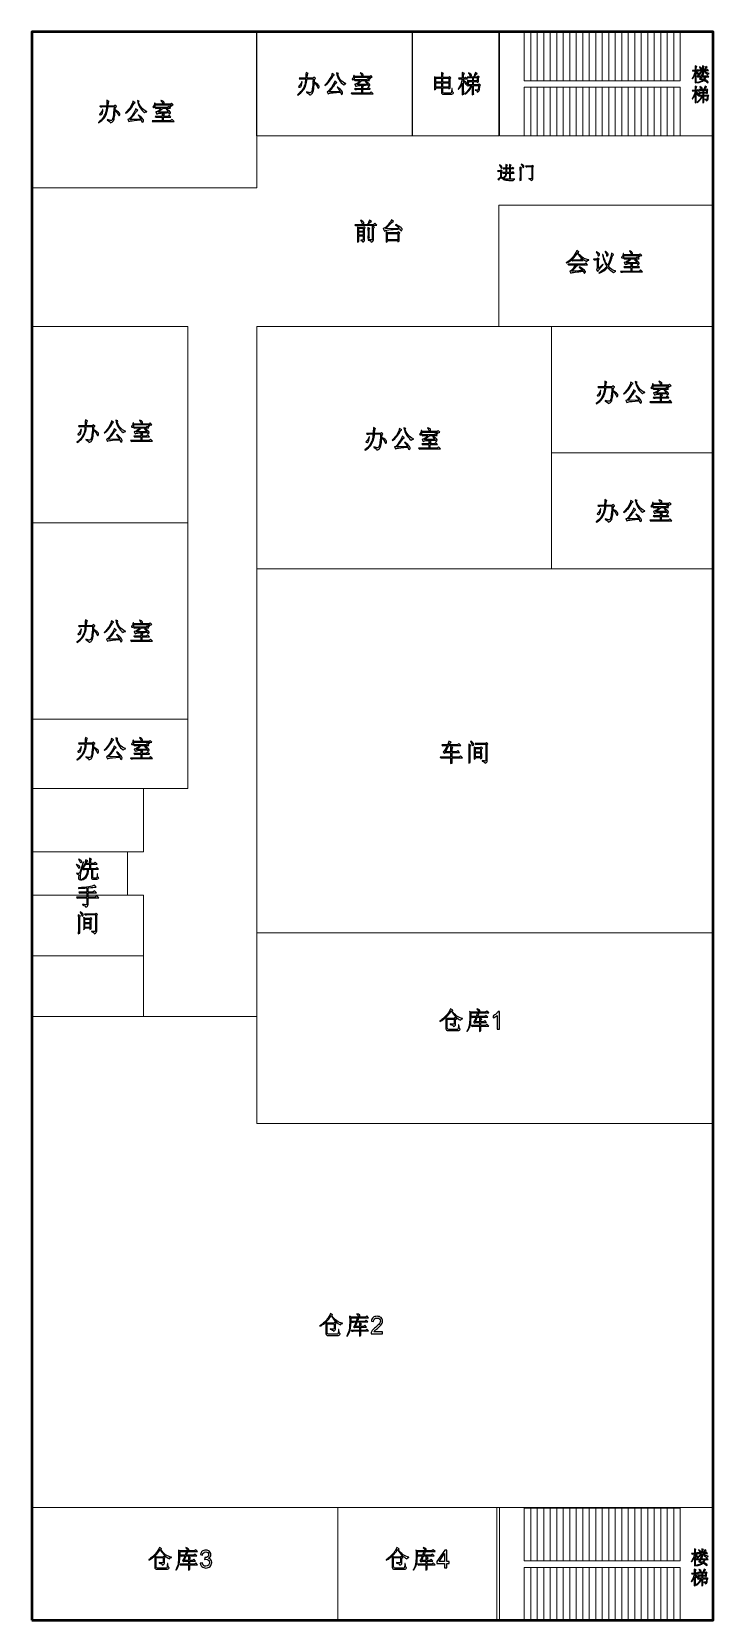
# Model space of a CAD drawing. Header units: millimetres. Extents: x -1478 to 887, y -2742 to 2769.
import ezdxf

# ---------------------------------------------------------------- set-up
doc = ezdxf.new("R2010")
doc.units = ezdxf.units.MM
doc.header["$MEASUREMENT"] = 0
doc.layers.add('layer 1', color=7, linetype='Continuous')

msp = doc.modelspace()

# ---------------------------------------------------------------- linework, layer by layer
at = {"layer": 'layer 1', "color": 254, "lineweight": 50}
msp.add_lwpolyline([(-1477.9262, -2741.7131), (886.7568, -2741.7131), (886.7568, 2769.2023), (-1477.9262, 2769.2023), (-1477.9262, -2741.7131)], close=True, dxfattribs=at)
at = {"layer": 'layer 1', "color": 241, "lineweight": 20}
for points in [[(-1477.9258, 2228.1309), (-696.3778, 2228.1309), (-696.3778, 2769.2021), (-1477.9258, 2769.2021), (-1477.9258, 2228.1309)], [(-697.5857, 2408.4883), (-156.5141, 2408.4883), (-156.5141, 2769.2021), (-697.5857, 2769.2021), (-697.5857, 2408.4883)], [(-1477.926, 1065.8294), (-936.8542, 1065.8294), (-936.8542, 1747.1786), (-1477.926, 1747.1786), (-1477.926, 1065.8294)], [(-696.3776, 905.5119), (325.6468, 905.5119), (325.6468, 1747.1785), (-696.3776, 1747.1785), (-696.3776, 905.5119)], [(-1477.926, 384.4798), (-936.8542, 384.4798), (-936.8542, 1065.8288), (-1477.926, 1065.8288), (-1477.926, 384.4798)], [(-1477.926, 144.0032), (-936.8542, 144.0032), (-936.8542, 384.4794), (-1477.926, 384.4794), (-1477.926, 144.0032)]]:
    msp.add_lwpolyline(points, close=True, dxfattribs=at)
at = {"layer": 'layer 1', "color": 253, "lineweight": 20}
for points in [[(-157.7751, 2408.4883), (142.8203, 2408.4883), (142.8203, 2769.2021), (-157.7751, 2769.2021), (-157.7751, 2408.4883)], [(253.5034, 2598.8749), (276.048, 2598.8749), (276.048, 2767.2185), (253.5034, 2767.2185), (253.5034, 2598.8749)], [(298.5927, 2598.8749), (321.1373, 2598.8749), (321.1373, 2767.2185), (298.5927, 2767.2185), (298.5927, 2598.8749)], [(343.682, 2598.8749), (366.2266, 2598.8749), (366.2266, 2767.2185), (343.682, 2767.2185), (343.682, 2598.8749)], [(388.7713, 2598.8749), (411.3159, 2598.8749), (411.3159, 2767.2185), (388.7713, 2767.2185), (388.7713, 2598.8749)], [(433.8606, 2598.8749), (456.4052, 2598.8749), (456.4052, 2767.2185), (433.8606, 2767.2185), (433.8606, 2598.8749)], [(478.95, 2598.8749), (501.4946, 2598.8749), (501.4946, 2767.2185), (478.95, 2767.2185), (478.95, 2598.8749)], [(524.0393, 2598.8749), (546.5839, 2598.8749), (546.5839, 2767.2185), (524.0393, 2767.2185), (524.0393, 2598.8749)], [(569.1286, 2598.8749), (591.6732, 2598.8749), (591.6732, 2767.2185), (569.1286, 2767.2185), (569.1286, 2598.8749)], [(614.2179, 2598.8749), (636.7625, 2598.8749), (636.7625, 2767.2185), (614.2179, 2767.2185), (614.2179, 2598.8749)], [(659.3072, 2598.8749), (681.8518, 2598.8749), (681.8518, 2767.2185), (659.3072, 2767.2185), (659.3072, 2598.8749)], [(704.3965, 2598.8749), (726.9411, 2598.8749), (726.9411, 2767.2185), (704.3965, 2767.2185), (704.3965, 2598.8749)], [(749.4858, 2598.8749), (772.0304, 2598.8749), (772.0304, 2767.2185), (749.4858, 2767.2185), (749.4858, 2598.8749)], [(253.5034, 2408.4875), (276.048, 2408.4875), (276.048, 2576.8311), (253.5034, 2576.8311), (253.5034, 2408.4875)], [(298.5927, 2408.4875), (321.1373, 2408.4875), (321.1373, 2576.8311), (298.5927, 2576.8311), (298.5927, 2408.4875)], [(343.682, 2408.4875), (366.2266, 2408.4875), (366.2266, 2576.8311), (343.682, 2576.8311), (343.682, 2408.4875)], [(388.7713, 2408.4875), (411.3159, 2408.4875), (411.3159, 2576.8311), (388.7713, 2576.8311), (388.7713, 2408.4875)], [(433.8606, 2408.4875), (456.4052, 2408.4875), (456.4052, 2576.8311), (433.8606, 2576.8311), (433.8606, 2408.4875)], [(478.95, 2408.4875), (501.4946, 2408.4875), (501.4946, 2576.8311), (478.95, 2576.8311), (478.95, 2408.4875)], [(524.0393, 2408.4875), (546.5839, 2408.4875), (546.5839, 2576.8311), (524.0393, 2576.8311), (524.0393, 2408.4875)], [(569.1286, 2408.4875), (591.6732, 2408.4875), (591.6732, 2576.8311), (569.1286, 2576.8311), (569.1286, 2408.4875)], [(614.2179, 2408.4875), (636.7625, 2408.4875), (636.7625, 2576.8311), (614.2179, 2576.8311), (614.2179, 2408.4875)], [(659.3072, 2408.4875), (681.8518, 2408.4875), (681.8518, 2576.8311), (659.3072, 2576.8311), (659.3072, 2408.4875)], [(704.3965, 2408.4875), (726.9411, 2408.4875), (726.9411, 2576.8311), (704.3965, 2576.8311), (704.3965, 2408.4875)], [(749.4858, 2408.4875), (772.0304, 2408.4875), (772.0304, 2576.8311), (749.4858, 2576.8311), (749.4858, 2408.4875)], [(253.5034, -2535.4603), (276.048, -2535.4603), (276.048, -2353.0881), (253.5034, -2353.0881), (253.5034, -2535.4603)], [(298.5927, -2535.4603), (321.1373, -2535.4603), (321.1373, -2353.0881), (298.5927, -2353.0881), (298.5927, -2535.4603)], [(343.682, -2535.4603), (366.2266, -2535.4603), (366.2266, -2353.0881), (343.682, -2353.0881), (343.682, -2535.4603)], [(388.7713, -2535.4603), (411.3159, -2535.4603), (411.3159, -2353.0881), (388.7713, -2353.0881), (388.7713, -2535.4603)], [(433.8606, -2535.4603), (456.4052, -2535.4603), (456.4052, -2353.0881), (433.8606, -2353.0881), (433.8606, -2535.4603)], [(478.95, -2535.4603), (501.4946, -2535.4603), (501.4946, -2353.0881), (478.95, -2353.0881), (478.95, -2535.4603)], [(524.0393, -2535.4603), (546.5839, -2535.4603), (546.5839, -2353.0881), (524.0393, -2353.0881), (524.0393, -2535.4603)], [(569.1286, -2535.4603), (591.6732, -2535.4603), (591.6732, -2353.0881), (569.1286, -2353.0881), (569.1286, -2535.4603)], [(614.2179, -2535.4603), (636.7625, -2535.4603), (636.7625, -2353.0881), (614.2179, -2353.0881), (614.2179, -2535.4603)], [(659.3072, -2535.4603), (681.8518, -2535.4603), (681.8518, -2353.0881), (659.3072, -2353.0881), (659.3072, -2535.4603)], [(704.3965, -2535.4603), (726.9411, -2535.4603), (726.9411, -2353.0881), (704.3965, -2353.0881), (704.3965, -2535.4603)], [(749.4858, -2535.4603), (772.0304, -2535.4603), (772.0304, -2353.0881), (749.4858, -2353.0881), (749.4858, -2535.4603)], [(253.5034, -2741.7133), (276.048, -2741.7133), (276.048, -2559.3411), (253.5034, -2559.3411), (253.5034, -2741.7133)], [(298.5927, -2741.7133), (321.1373, -2741.7133), (321.1373, -2559.3411), (298.5927, -2559.3411), (298.5927, -2741.7133)], [(343.682, -2741.7133), (366.2266, -2741.7133), (366.2266, -2559.3411), (343.682, -2559.3411), (343.682, -2741.7133)], [(388.7713, -2741.7133), (411.3159, -2741.7133), (411.3159, -2559.3411), (388.7713, -2559.3411), (388.7713, -2741.7133)], [(433.8606, -2741.7133), (456.4052, -2741.7133), (456.4052, -2559.3411), (433.8606, -2559.3411), (433.8606, -2741.7133)], [(478.95, -2741.7133), (501.4946, -2741.7133), (501.4946, -2559.3411), (478.95, -2559.3411), (478.95, -2741.7133)], [(524.0393, -2741.7133), (546.5839, -2741.7133), (546.5839, -2559.3411), (524.0393, -2559.3411), (524.0393, -2741.7133)], [(569.1286, -2741.7133), (591.6732, -2741.7133), (591.6732, -2559.3411), (569.1286, -2559.3411), (569.1286, -2741.7133)], [(614.2179, -2741.7133), (636.7625, -2741.7133), (636.7625, -2559.3411), (614.2179, -2559.3411), (614.2179, -2741.7133)], [(659.3072, -2741.7133), (681.8518, -2741.7133), (681.8518, -2559.3411), (659.3072, -2559.3411), (659.3072, -2741.7133)], [(704.3965, -2741.7133), (726.9411, -2741.7133), (726.9411, -2559.3411), (704.3965, -2559.3411), (704.3965, -2741.7133)], [(749.4858, -2741.7133), (772.0304, -2741.7133), (772.0304, -2559.3411), (749.4858, -2559.3411), (749.4858, -2741.7133)]]:
    msp.add_lwpolyline(points, close=True, dxfattribs=at)
at = {"layer": 'layer 1', "color": 254, "lineweight": 20}
for points in [[(145.2876, 2408.4883), (886.7572, 2408.4883), (886.7572, 2769.2021), (145.2876, 2769.2021), (145.2876, 2408.4883)], [(230.9588, 2598.8749), (253.5034, 2598.8749), (253.5034, 2767.2185), (230.9588, 2767.2185), (230.9588, 2598.8749)], [(276.0481, 2598.8749), (298.5927, 2598.8749), (298.5927, 2767.2185), (276.0481, 2767.2185), (276.0481, 2598.8749)], [(321.1374, 2598.8749), (343.682, 2598.8749), (343.682, 2767.2185), (321.1374, 2767.2185), (321.1374, 2598.8749)], [(366.2268, 2598.8749), (388.7714, 2598.8749), (388.7714, 2767.2185), (366.2268, 2767.2185), (366.2268, 2598.8749)], [(411.3161, 2598.8749), (433.8607, 2598.8749), (433.8607, 2767.2185), (411.3161, 2767.2185), (411.3161, 2598.8749)], [(456.4054, 2598.8749), (478.95, 2598.8749), (478.95, 2767.2185), (456.4054, 2767.2185), (456.4054, 2598.8749)], [(501.4947, 2598.8749), (524.0393, 2598.8749), (524.0393, 2767.2185), (501.4947, 2767.2185), (501.4947, 2598.8749)], [(546.584, 2598.8749), (569.1286, 2598.8749), (569.1286, 2767.2185), (546.584, 2767.2185), (546.584, 2598.8749)], [(591.6733, 2598.8749), (614.2179, 2598.8749), (614.2179, 2767.2185), (591.6733, 2767.2185), (591.6733, 2598.8749)], [(636.7626, 2598.8749), (659.3072, 2598.8749), (659.3072, 2767.2185), (636.7626, 2767.2185), (636.7626, 2598.8749)], [(681.852, 2598.8749), (704.3966, 2598.8749), (704.3966, 2767.2185), (681.852, 2767.2185), (681.852, 2598.8749)], [(726.9413, 2598.8749), (749.4859, 2598.8749), (749.4859, 2767.2185), (726.9413, 2767.2185), (726.9413, 2598.8749)], [(230.9588, 2408.4875), (253.5034, 2408.4875), (253.5034, 2576.8311), (230.9588, 2576.8311), (230.9588, 2408.4875)], [(276.0481, 2408.4875), (298.5927, 2408.4875), (298.5927, 2576.8311), (276.0481, 2576.8311), (276.0481, 2408.4875)], [(321.1374, 2408.4875), (343.682, 2408.4875), (343.682, 2576.8311), (321.1374, 2576.8311), (321.1374, 2408.4875)], [(366.2268, 2408.4875), (388.7714, 2408.4875), (388.7714, 2576.8311), (366.2268, 2576.8311), (366.2268, 2408.4875)], [(411.3161, 2408.4875), (433.8607, 2408.4875), (433.8607, 2576.8311), (411.3161, 2576.8311), (411.3161, 2408.4875)], [(456.4054, 2408.4875), (478.95, 2408.4875), (478.95, 2576.8311), (456.4054, 2576.8311), (456.4054, 2408.4875)], [(501.4947, 2408.4875), (524.0393, 2408.4875), (524.0393, 2576.8311), (501.4947, 2576.8311), (501.4947, 2408.4875)], [(546.584, 2408.4875), (569.1286, 2408.4875), (569.1286, 2576.8311), (546.584, 2576.8311), (546.584, 2408.4875)], [(591.6733, 2408.4875), (614.2179, 2408.4875), (614.2179, 2576.8311), (591.6733, 2576.8311), (591.6733, 2408.4875)], [(636.7626, 2408.4875), (659.3072, 2408.4875), (659.3072, 2576.8311), (636.7626, 2576.8311), (636.7626, 2408.4875)], [(681.852, 2408.4875), (704.3966, 2408.4875), (704.3966, 2576.8311), (681.852, 2576.8311), (681.852, 2408.4875)], [(726.9413, 2408.4875), (749.4859, 2408.4875), (749.4859, 2576.8311), (726.9413, 2576.8311), (726.9413, 2408.4875)], [(145.2876, -2741.7124), (886.7572, -2741.7124), (886.7572, -2350.9392), (145.2876, -2350.9392), (145.2876, -2741.7124)], [(230.9588, -2535.4603), (253.5034, -2535.4603), (253.5034, -2353.0881), (230.9588, -2353.0881), (230.9588, -2535.4603)], [(276.0481, -2535.4603), (298.5927, -2535.4603), (298.5927, -2353.0881), (276.0481, -2353.0881), (276.0481, -2535.4603)], [(321.1374, -2535.4603), (343.682, -2535.4603), (343.682, -2353.0881), (321.1374, -2353.0881), (321.1374, -2535.4603)], [(366.2268, -2535.4603), (388.7714, -2535.4603), (388.7714, -2353.0881), (366.2268, -2353.0881), (366.2268, -2535.4603)], [(411.3161, -2535.4603), (433.8607, -2535.4603), (433.8607, -2353.0881), (411.3161, -2353.0881), (411.3161, -2535.4603)], [(456.4054, -2535.4603), (478.95, -2535.4603), (478.95, -2353.0881), (456.4054, -2353.0881), (456.4054, -2535.4603)], [(501.4947, -2535.4603), (524.0393, -2535.4603), (524.0393, -2353.0881), (501.4947, -2353.0881), (501.4947, -2535.4603)], [(546.584, -2535.4603), (569.1286, -2535.4603), (569.1286, -2353.0881), (546.584, -2353.0881), (546.584, -2535.4603)], [(591.6733, -2535.4603), (614.2179, -2535.4603), (614.2179, -2353.0881), (591.6733, -2353.0881), (591.6733, -2535.4603)], [(636.7626, -2535.4603), (659.3072, -2535.4603), (659.3072, -2353.0881), (636.7626, -2353.0881), (636.7626, -2535.4603)], [(681.852, -2535.4603), (704.3966, -2535.4603), (704.3966, -2353.0881), (681.852, -2353.0881), (681.852, -2535.4603)], [(726.9413, -2535.4603), (749.4859, -2535.4603), (749.4859, -2353.0881), (726.9413, -2353.0881), (726.9413, -2535.4603)], [(230.9588, -2741.7133), (253.5034, -2741.7133), (253.5034, -2559.3411), (230.9588, -2559.3411), (230.9588, -2741.7133)], [(276.0481, -2741.7133), (298.5927, -2741.7133), (298.5927, -2559.3411), (276.0481, -2559.3411), (276.0481, -2741.7133)], [(321.1374, -2741.7133), (343.682, -2741.7133), (343.682, -2559.3411), (321.1374, -2559.3411), (321.1374, -2741.7133)], [(366.2268, -2741.7133), (388.7714, -2741.7133), (388.7714, -2559.3411), (366.2268, -2559.3411), (366.2268, -2741.7133)], [(411.3161, -2741.7133), (433.8607, -2741.7133), (433.8607, -2559.3411), (411.3161, -2559.3411), (411.3161, -2741.7133)], [(456.4054, -2741.7133), (478.95, -2741.7133), (478.95, -2559.3411), (456.4054, -2559.3411), (456.4054, -2741.7133)], [(501.4947, -2741.7133), (524.0393, -2741.7133), (524.0393, -2559.3411), (501.4947, -2559.3411), (501.4947, -2741.7133)], [(546.584, -2741.7133), (569.1286, -2741.7133), (569.1286, -2559.3411), (546.584, -2559.3411), (546.584, -2741.7133)], [(591.6733, -2741.7133), (614.2179, -2741.7133), (614.2179, -2559.3411), (591.6733, -2559.3411), (591.6733, -2741.7133)], [(636.7626, -2741.7133), (659.3072, -2741.7133), (659.3072, -2559.3411), (636.7626, -2559.3411), (636.7626, -2741.7133)], [(681.852, -2741.7133), (704.3966, -2741.7133), (704.3966, -2559.3411), (681.852, -2559.3411), (681.852, -2741.7133)], [(726.9413, -2741.7133), (749.4859, -2741.7133), (749.4859, -2559.3411), (726.9413, -2559.3411), (726.9413, -2741.7133)]]:
    msp.add_lwpolyline(points, close=True, dxfattribs=at)
at = {"layer": 'layer 1', "color": 235, "lineweight": 20}
msp.add_lwpolyline([(142.8287, 1747.1808), (884.2983, 1747.1808), (884.2983, 2168.0136), (142.8287, 2168.0136), (142.8287, 1747.1808)], close=True, dxfattribs=at)
at = {"layer": 'layer 1', "color": 250, "lineweight": 20}
for points in [[(325.6461, 905.5119), (884.4661, 905.5119), (884.4661, 1747.1785), (325.6461, 1747.1785), (325.6461, 905.5119)], [(325.6461, 905.5117), (884.4661, 905.5117), (884.4661, 1308.6319), (325.6461, 1308.6319), (325.6461, 905.5117)], [(-696.3784, -356.9889), (886.7574, -356.9889), (886.7574, 905.5111), (-696.3784, 905.5111), (-696.3784, -356.9889)]]:
    msp.add_lwpolyline(points, close=True, dxfattribs=at)
at = {"layer": 'layer 1', "color": 2, "lineweight": 20}
for points in [[(-1477.926, -76.4334), (-1090.4206, -76.4334), (-1090.4206, 144.003), (-1477.926, 144.003), (-1477.926, -76.4334)], [(-1477.9261, -226.7312), (-1145.5737, -226.7312), (-1145.5737, -76.4336), (-1477.9261, -76.4336), (-1477.9261, -226.7312)], [(-1477.926, -437.148), (-1090.4206, -437.148), (-1090.4206, -226.7314), (-1477.926, -226.7314), (-1477.926, -437.148)], [(-1477.926, -647.5648), (-1090.4206, -647.5648), (-1090.4206, -437.1482), (-1477.926, -437.1482), (-1477.926, -647.5648)]]:
    msp.add_lwpolyline(points, close=True, dxfattribs=at)
at = {"layer": 'layer 1', "color": 9, "lineweight": 20}
for points in [[(-696.3784, -1018.299), (886.7574, -1018.299), (886.7574, -356.9896), (-696.3784, -356.9896), (-696.3784, -1018.299)], [(-1477.9264, -2741.7132), (-415.8222, -2741.7132), (-415.8222, -2350.939), (-1477.9264, -2350.939), (-1477.9264, -2741.7132)], [(-415.8225, -2741.7132), (135.2693, -2741.7132), (135.2693, -2350.939), (-415.8225, -2350.939), (-415.8225, -2741.7132)]]:
    msp.add_lwpolyline(points, close=True, dxfattribs=at)
at = {"layer": 'layer 1', "color": 250}
for points, knots in [([(827.7146, 2628.6395), (827.7146, 2612.0761), (827.7994, 2600.4753), (827.9691, 2593.8478), (827.9691, 2593.8478), (827.9691, 2593.8478), (824.2365, 2591.8648), (824.2365, 2591.8648), (824.2365, 2591.8648), (824.4062, 2598.8211), (824.491, 2608.8418), (824.491, 2621.9378), (824.491, 2621.9378), (821.6703, 2615.3103), (818.3619, 2610.0083), (814.5444, 2606.0318), (814.5444, 2606.0318), (814.5444, 2606.0318), (813.8022, 2606.5196), (813.8022, 2606.5196), (813.8022, 2606.5196), (815.9548, 2609.8386), (817.9059, 2613.5712), (819.645, 2617.7068), (819.645, 2617.7068), (821.384, 2621.853), (822.911, 2626.9853), (824.2365, 2633.1144), (824.2365, 2633.1144), (824.2365, 2633.1144), (818.5209, 2633.1144), (818.5209, 2633.1144), (818.5209, 2633.1144), (818.5209, 2633.1144), (816.2835, 2632.616), (816.2835, 2632.616), (816.2835, 2632.616), (816.2835, 2632.616), (814.3006, 2634.6096), (814.3006, 2634.6096), (814.3006, 2634.6096), (814.3006, 2634.6096), (824.491, 2634.6096), (824.491, 2634.6096), (824.491, 2634.6096), (824.491, 2641.5658), (824.4062, 2646.8678), (824.2365, 2650.5156), (824.2365, 2650.5156), (824.2365, 2650.5156), (829.9521, 2647.7797), (829.9521, 2647.7797), (829.9521, 2647.7797), (829.9521, 2647.7797), (827.7146, 2646.0407), (827.7146, 2646.0407), (827.7146, 2646.0407), (827.7146, 2646.0407), (827.7146, 2634.6096), (827.7146, 2634.6096), (827.7146, 2634.6096), (827.7146, 2634.6096), (829.7082, 2634.6096), (829.7082, 2634.6096), (829.7082, 2634.6096), (829.7082, 2634.6096), (832.444, 2637.3454), (832.444, 2637.3454), (832.444, 2637.3454), (832.444, 2637.3454), (836.6644, 2633.1144), (836.6644, 2633.1144), (836.6644, 2633.1144), (836.6644, 2633.1144), (827.7146, 2633.1144), (827.7146, 2633.1144), (827.7146, 2633.1144), (827.7146, 2633.1144), (827.7146, 2629.8908), (827.7146, 2629.8908), (827.7146, 2629.8908), (831.3624, 2628.5653), (833.5574, 2627.2716), (834.3103, 2626.0309), (834.3103, 2626.0309), (835.0526, 2624.7903), (835.0102, 2623.4648), (834.1831, 2622.0544), (834.1831, 2622.0544), (833.3559, 2620.6441), (832.5288, 2620.941), (831.6911, 2622.924), (831.6911, 2622.924), (830.864, 2624.9175), (829.5385, 2626.8262), (827.7146, 2628.6395)], [0, 0, 0, 0, 0.041666667, 0.041666667, 0.041666667, 0.041666667, 0.083333333, 0.083333333, 0.083333333, 0.083333333, 0.125, 0.125, 0.125, 0.125, 0.166666667, 0.166666667, 0.166666667, 0.166666667, 0.208333333, 0.208333333, 0.208333333, 0.208333333, 0.25, 0.25, 0.25, 0.25, 0.291666667, 0.291666667, 0.291666667, 0.291666667, 0.333333333, 0.333333333, 0.333333333, 0.333333333, 0.375, 0.375, 0.375, 0.375, 0.416666667, 0.416666667, 0.416666667, 0.416666667, 0.458333333, 0.458333333, 0.458333333, 0.458333333, 0.5, 0.5, 0.5, 0.5, 0.541666667, 0.541666667, 0.541666667, 0.541666667, 0.583333333, 0.583333333, 0.583333333, 0.583333333, 0.625, 0.625, 0.625, 0.625, 0.666666667, 0.666666667, 0.666666667, 0.666666667, 0.708333333, 0.708333333, 0.708333333, 0.708333333, 0.75, 0.75, 0.75, 0.75, 0.791666667, 0.791666667, 0.791666667, 0.791666667, 0.833333333, 0.833333333, 0.833333333, 0.833333333, 0.875, 0.875, 0.875, 0.875, 0.916666667, 0.916666667, 0.916666667, 0.916666667, 0.958333333, 0.958333333, 0.958333333, 0.958333333, 1, 1, 1, 1]), ([(853.3233, 2634.6096), (853.3233, 2630.1347), (853.3975, 2626.6566), (853.5672, 2624.1752), (853.5672, 2624.1752), (853.5672, 2624.1752), (849.8346, 2622.4256), (849.8346, 2622.4256), (849.8346, 2622.4256), (850.0042, 2628.226), (850.0891, 2631.7889), (850.0891, 2633.1144), (850.0891, 2633.1144), (845.6142, 2626.8262), (840.0683, 2622.012), (833.4408, 2618.7036), (833.4408, 2618.7036), (833.4408, 2618.7036), (832.9424, 2619.4458), (832.9424, 2619.4458), (832.9424, 2619.4458), (838.9018, 2623.592), (843.4616, 2628.6395), (846.6109, 2634.6096), (846.6109, 2634.6096), (846.6109, 2634.6096), (839.8986, 2634.6096), (839.8986, 2634.6096), (839.8986, 2634.6096), (839.8986, 2634.6096), (837.6612, 2634.1112), (837.6612, 2634.1112), (837.6612, 2634.1112), (837.6612, 2634.1112), (835.6676, 2636.1047), (835.6676, 2636.1047), (835.6676, 2636.1047), (835.6676, 2636.1047), (850.0891, 2636.1047), (850.0891, 2636.1047), (850.0891, 2636.1047), (850.0891, 2640.569), (850.0042, 2645.3832), (849.8346, 2650.5156), (849.8346, 2650.5156), (849.8346, 2650.5156), (855.5501, 2647.7797), (855.5501, 2647.7797), (855.5501, 2647.7797), (855.5501, 2647.7797), (853.3233, 2646.2846), (853.3233, 2646.2846), (853.3233, 2646.2846), (853.3233, 2646.2846), (853.3233, 2636.1047), (853.3233, 2636.1047), (853.3233, 2636.1047), (853.3233, 2636.1047), (863.0153, 2636.1047), (863.0153, 2636.1047), (863.0153, 2636.1047), (863.0153, 2636.1047), (865.9951, 2639.0845), (865.9951, 2639.0845), (865.9951, 2639.0845), (865.9951, 2639.0845), (870.4699, 2634.6096), (870.4699, 2634.6096), (870.4699, 2634.6096), (870.4699, 2634.6096), (855.5501, 2634.6096), (855.5501, 2634.6096), (855.5501, 2634.6096), (860.025, 2628.8092), (865.5815, 2625.575), (872.209, 2624.9175), (872.209, 2624.9175), (872.209, 2624.9175), (872.209, 2623.9207), (872.209, 2623.9207), (872.209, 2623.9207), (869.8867, 2623.592), (868.3916, 2622.5952), (867.7341, 2620.941), (867.7341, 2620.941), (861.9337, 2623.592), (857.4588, 2628.1517), (854.3094, 2634.6096), (854.3094, 2634.6096), (854.3094, 2634.6096), (853.3233, 2634.6096), (853.3233, 2634.6096)], [0, 0, 0, 0, 0.043478261, 0.043478261, 0.043478261, 0.043478261, 0.086956522, 0.086956522, 0.086956522, 0.086956522, 0.130434783, 0.130434783, 0.130434783, 0.130434783, 0.173913043, 0.173913043, 0.173913043, 0.173913043, 0.217391304, 0.217391304, 0.217391304, 0.217391304, 0.260869565, 0.260869565, 0.260869565, 0.260869565, 0.304347826, 0.304347826, 0.304347826, 0.304347826, 0.347826087, 0.347826087, 0.347826087, 0.347826087, 0.391304348, 0.391304348, 0.391304348, 0.391304348, 0.434782609, 0.434782609, 0.434782609, 0.434782609, 0.47826087, 0.47826087, 0.47826087, 0.47826087, 0.52173913, 0.52173913, 0.52173913, 0.52173913, 0.565217391, 0.565217391, 0.565217391, 0.565217391, 0.608695652, 0.608695652, 0.608695652, 0.608695652, 0.652173913, 0.652173913, 0.652173913, 0.652173913, 0.695652174, 0.695652174, 0.695652174, 0.695652174, 0.739130435, 0.739130435, 0.739130435, 0.739130435, 0.782608696, 0.782608696, 0.782608696, 0.782608696, 0.826086957, 0.826086957, 0.826086957, 0.826086957, 0.869565217, 0.869565217, 0.869565217, 0.869565217, 0.913043478, 0.913043478, 0.913043478, 0.913043478, 0.956521739, 0.956521739, 0.956521739, 0.956521739, 1, 1, 1, 1]), ([(838.6579, 2646.783), (838.6579, 2646.783), (839.1563, 2647.5358), (839.1563, 2647.5358), (839.1563, 2647.5358), (842.6344, 2645.5423), (844.8295, 2644.0153), (845.7414, 2642.9337), (845.7414, 2642.9337), (846.6534, 2641.8521), (846.5685, 2640.4948), (845.4869, 2638.83), (845.4869, 2638.83), (844.4159, 2637.1757), (843.5464, 2637.462), (842.8783, 2639.6995), (842.8783, 2639.6995), (842.2209, 2641.9369), (840.8106, 2644.3016), (838.6579, 2646.783)], [0, 0, 0, 0, 0.2, 0.2, 0.2, 0.2, 0.4, 0.4, 0.4, 0.4, 0.6, 0.6, 0.6, 0.6, 0.8, 0.8, 0.8, 0.8, 1, 1, 1, 1]), ([(863.5031, 2644.0577), (860.6931, 2640.9083), (858.2859, 2638.5861), (856.303, 2637.0909), (856.303, 2637.0909), (856.303, 2637.0909), (855.5501, 2637.5893), (855.5501, 2637.5893), (855.5501, 2637.5893), (858.0421, 2640.9083), (860.025, 2644.4713), (861.5202, 2648.2781), (861.5202, 2648.2781), (861.5202, 2648.2781), (865.7406, 2644.8), (865.7406, 2644.8), (865.7406, 2644.8), (865.7406, 2644.8), (863.5031, 2644.0577), (863.5031, 2644.0577)], [0, 0, 0, 0, 0.2, 0.2, 0.2, 0.2, 0.4, 0.4, 0.4, 0.4, 0.6, 0.6, 0.6, 0.6, 0.8, 0.8, 0.8, 0.8, 1, 1, 1, 1]), ([(-496.5097, 2604.0764), (-496.5097, 2604.0764), (-497.1742, 2594.137), (-497.1742, 2594.137), (-497.1742, 2594.137), (-487.0086, 2587.9585), (-481.6501, 2583.5897), (-481.0987, 2581.0447), (-481.0987, 2581.0447), (-480.5473, 2578.5139), (-480.8866, 2576.3083), (-482.1025, 2574.4279), (-482.1025, 2574.4279), (-483.3184, 2572.5475), (-484.7464, 2573.5937), (-486.4006, 2577.5666), (-486.4006, 2577.5666), (-488.0548, 2581.5537), (-491.7591, 2586.4032), (-497.4994, 2592.1576), (-497.4994, 2592.1576), (-498.3901, 2579.9985), (-499.3798, 2571.275), (-500.4826, 2565.9731), (-500.4826, 2565.9731), (-501.5854, 2560.6711), (-503.1406, 2556.9668), (-505.12, 2554.8743), (-505.12, 2554.8743), (-507.1136, 2552.7677), (-510.0968, 2551.17), (-514.0697, 2550.0672), (-514.0697, 2550.0672), (-514.0697, 2552.7253), (-517.7174, 2555.7085), (-525.0129, 2559.0169), (-525.0129, 2559.0169), (-525.0129, 2559.0169), (-524.6736, 2560.6711), (-524.6736, 2560.6711), (-524.6736, 2560.6711), (-518.7071, 2558.9038), (-514.8473, 2557.9707), (-513.08, 2557.8576), (-513.08, 2557.8576), (-511.3127, 2557.7444), (-509.715, 2558.2958), (-508.2729, 2559.5118), (-508.2729, 2559.5118), (-506.8449, 2560.7277), (-505.5725, 2564.5451), (-504.4696, 2570.9498), (-504.4696, 2570.9498), (-503.3527, 2577.3546), (-502.363, 2588.9482), (-501.4864, 2605.7447), (-501.4864, 2605.7447), (-501.4864, 2605.7447), (-522.3549, 2605.7447), (-522.3549, 2605.7447), (-522.3549, 2605.7447), (-523.2456, 2597.5585), (-524.617, 2590.3903), (-526.4975, 2584.1976), (-526.4975, 2584.1976), (-528.3779, 2578.0191), (-531.4742, 2571.9961), (-535.7723, 2566.1427), (-535.7723, 2566.1427), (-540.0846, 2560.2894), (-546.5459, 2554.8178), (-555.1704, 2549.742), (-555.1704, 2549.742), (-555.1704, 2549.742), (-555.8207, 2550.7317), (-555.8207, 2550.7317), (-555.8207, 2550.7317), (-548.5394, 2556.2599), (-542.9547, 2562.0001), (-539.0949, 2567.9666), (-539.0949, 2567.9666), (-535.2209, 2573.933), (-532.4639, 2579.7864), (-530.8097, 2585.5266), (-530.8097, 2585.5266), (-529.1555, 2591.2669), (-527.9961, 2598.0109), (-527.3316, 2605.7447), (-527.3316, 2605.7447), (-527.3316, 2605.7447), (-539.5897, 2605.7447), (-539.5897, 2605.7447), (-539.5897, 2605.7447), (-542.4598, 2605.7447), (-545.1179, 2605.4054), (-547.5356, 2604.7409), (-547.5356, 2604.7409), (-547.5356, 2604.7409), (-550.5188, 2607.7241), (-550.5188, 2607.7241), (-550.5188, 2607.7241), (-550.5188, 2607.7241), (-527.3316, 2607.7241), (-527.3316, 2607.7241), (-527.3316, 2607.7241), (-526.8933, 2614.3551), (-526.554, 2621.0991), (-526.3278, 2627.9422), (-526.3278, 2627.9422), (-526.3278, 2627.9422), (-518.7071, 2623.9693), (-518.7071, 2623.9693), (-518.7071, 2623.9693), (-518.7071, 2623.9693), (-521.0259, 2621.9757), (-521.0259, 2621.9757), (-521.0259, 2621.9757), (-521.0259, 2621.9757), (-522.3549, 2607.7241), (-522.3549, 2607.7241), (-522.3549, 2607.7241), (-522.3549, 2607.7241), (-502.1509, 2607.7241), (-502.1509, 2607.7241), (-502.1509, 2607.7241), (-502.1509, 2607.7241), (-498.8284, 2611.3718), (-498.8284, 2611.3718), (-498.8284, 2611.3718), (-498.8284, 2611.3718), (-493.2013, 2606.7344), (-493.2013, 2606.7344), (-493.2013, 2606.7344), (-493.2013, 2606.7344), (-496.5097, 2604.0764), (-496.5097, 2604.0764)], [0, 0, 0, 0, 0.029411765, 0.029411765, 0.029411765, 0.029411765, 0.058823529, 0.058823529, 0.058823529, 0.058823529, 0.088235294, 0.088235294, 0.088235294, 0.088235294, 0.117647059, 0.117647059, 0.117647059, 0.117647059, 0.147058824, 0.147058824, 0.147058824, 0.147058824, 0.176470588, 0.176470588, 0.176470588, 0.176470588, 0.205882353, 0.205882353, 0.205882353, 0.205882353, 0.235294118, 0.235294118, 0.235294118, 0.235294118, 0.264705882, 0.264705882, 0.264705882, 0.264705882, 0.294117647, 0.294117647, 0.294117647, 0.294117647, 0.323529412, 0.323529412, 0.323529412, 0.323529412, 0.352941176, 0.352941176, 0.352941176, 0.352941176, 0.382352941, 0.382352941, 0.382352941, 0.382352941, 0.411764706, 0.411764706, 0.411764706, 0.411764706, 0.441176471, 0.441176471, 0.441176471, 0.441176471, 0.470588235, 0.470588235, 0.470588235, 0.470588235, 0.5, 0.5, 0.5, 0.5, 0.529411765, 0.529411765, 0.529411765, 0.529411765, 0.558823529, 0.558823529, 0.558823529, 0.558823529, 0.588235294, 0.588235294, 0.588235294, 0.588235294, 0.617647059, 0.617647059, 0.617647059, 0.617647059, 0.647058824, 0.647058824, 0.647058824, 0.647058824, 0.676470588, 0.676470588, 0.676470588, 0.676470588, 0.705882353, 0.705882353, 0.705882353, 0.705882353, 0.735294118, 0.735294118, 0.735294118, 0.735294118, 0.764705882, 0.764705882, 0.764705882, 0.764705882, 0.794117647, 0.794117647, 0.794117647, 0.794117647, 0.823529412, 0.823529412, 0.823529412, 0.823529412, 0.852941176, 0.852941176, 0.852941176, 0.852941176, 0.882352941, 0.882352941, 0.882352941, 0.882352941, 0.911764706, 0.911764706, 0.911764706, 0.911764706, 0.941176471, 0.941176471, 0.941176471, 0.941176471, 0.970588235, 0.970588235, 0.970588235, 0.970588235, 1, 1, 1, 1]), ([(-541.5833, 2595.466), (-541.5833, 2595.466), (-539.9149, 2595.466), (-539.9149, 2595.466), (-539.9149, 2595.466), (-540.8056, 2585.7528), (-542.4033, 2580.055), (-544.722, 2578.4008), (-544.722, 2578.4008), (-547.0407, 2576.7466), (-549.2605, 2576.2518), (-551.353, 2576.9163), (-551.353, 2576.9163), (-553.4455, 2577.5666), (-552.8375, 2579.235), (-549.5291, 2581.8789), (-549.5291, 2581.8789), (-546.2207, 2584.5369), (-543.5626, 2589.0613), (-541.5833, 2595.466)], [0, 0, 0, 0, 0.2, 0.2, 0.2, 0.2, 0.4, 0.4, 0.4, 0.4, 0.6, 0.6, 0.6, 0.6, 0.8, 0.8, 0.8, 0.8, 1, 1, 1, 1]), ([(-435.9968, 2624.6338), (-435.9968, 2624.6338), (-428.3762, 2619.657), (-428.3762, 2619.657), (-428.3762, 2619.657), (-428.3762, 2619.657), (-432.0239, 2617.6635), (-432.0239, 2617.6635), (-432.0239, 2617.6635), (-439.3194, 2602.2101), (-448.8205, 2590.6024), (-460.5271, 2582.8686), (-460.5271, 2582.8686), (-460.5271, 2582.8686), (-461.5168, 2583.8724), (-461.5168, 2583.8724), (-461.5168, 2583.8724), (-453.3448, 2591.6062), (-447.2087, 2599.1703), (-443.1226, 2606.5647), (-443.1226, 2606.5647), (-439.0366, 2613.9733), (-436.6613, 2619.9822), (-435.9968, 2624.6338)], [0, 0, 0, 0, 0.166666667, 0.166666667, 0.166666667, 0.166666667, 0.333333333, 0.333333333, 0.333333333, 0.333333333, 0.5, 0.5, 0.5, 0.5, 0.666666667, 0.666666667, 0.666666667, 0.666666667, 0.833333333, 0.833333333, 0.833333333, 0.833333333, 1, 1, 1, 1]), ([(-446.6007, 2560.6711), (-446.6007, 2560.6711), (-407.5077, 2561.3356), (-407.5077, 2561.3356), (-407.5077, 2561.3356), (-409.9395, 2565.7468), (-413.4742, 2570.8367), (-418.1116, 2576.5769), (-418.1116, 2576.5769), (-418.1116, 2576.5769), (-417.1078, 2577.5666), (-417.1078, 2577.5666), (-417.1078, 2577.5666), (-408.9357, 2570.9498), (-403.6338, 2565.8034), (-401.2019, 2562.1698), (-401.2019, 2562.1698), (-398.7842, 2558.5221), (-398.5015, 2555.5388), (-400.3819, 2553.2201), (-400.3819, 2553.2201), (-402.2623, 2550.9014), (-403.6338, 2551.0004), (-404.5245, 2553.5453), (-404.5245, 2553.5453), (-405.4011, 2556.0902), (-406.1787, 2558.1262), (-406.8432, 2559.6814), (-406.8432, 2559.6814), (-428.051, 2558.1262), (-440.0829, 2557.0234), (-442.9671, 2556.3589), (-442.9671, 2556.3589), (-445.8372, 2555.7085), (-448.0428, 2554.8178), (-449.5839, 2553.715), (-449.5839, 2553.715), (-449.5839, 2553.715), (-453.2317, 2560.6711), (-453.2317, 2560.6711), (-453.2317, 2560.6711), (-451.4644, 2560.6711), (-449.2588, 2562.1132), (-446.6007, 2564.9834), (-446.6007, 2564.9834), (-443.9568, 2567.8535), (-440.3656, 2572.7171), (-435.8413, 2579.5602), (-435.8413, 2579.5602), (-431.3028, 2586.4032), (-428.2772, 2592.4828), (-426.722, 2597.7847), (-426.722, 2597.7847), (-426.722, 2597.7847), (-419.4406, 2592.1576), (-419.4406, 2592.1576), (-419.4406, 2592.1576), (-419.4406, 2592.1576), (-423.0742, 2590.4892), (-423.0742, 2590.4892), (-423.0742, 2590.4892), (-431.2463, 2578.118), (-439.0932, 2568.1787), (-446.6007, 2560.6711)], [0, 0, 0, 0, 0.0625, 0.0625, 0.0625, 0.0625, 0.125, 0.125, 0.125, 0.125, 0.1875, 0.1875, 0.1875, 0.1875, 0.25, 0.25, 0.25, 0.25, 0.3125, 0.3125, 0.3125, 0.3125, 0.375, 0.375, 0.375, 0.375, 0.4375, 0.4375, 0.4375, 0.4375, 0.5, 0.5, 0.5, 0.5, 0.5625, 0.5625, 0.5625, 0.5625, 0.625, 0.625, 0.625, 0.625, 0.6875, 0.6875, 0.6875, 0.6875, 0.75, 0.75, 0.75, 0.75, 0.8125, 0.8125, 0.8125, 0.8125, 0.875, 0.875, 0.875, 0.875, 0.9375, 0.9375, 0.9375, 0.9375, 1, 1, 1, 1]), ([(-413.7994, 2624.6338), (-413.7994, 2624.6338), (-416.7826, 2622.6402), (-416.7826, 2622.6402), (-416.7826, 2622.6402), (-414.789, 2615.7972), (-411.311, 2609.1097), (-406.3484, 2602.5918), (-406.3484, 2602.5918), (-401.3716, 2596.074), (-395.1365, 2591.6062), (-387.629, 2589.1744), (-387.629, 2589.1744), (-387.629, 2589.1744), (-387.629, 2588.1705), (-387.629, 2588.1705), (-387.629, 2588.1705), (-391.1636, 2588.1705), (-393.6944, 2586.8557), (-395.2496, 2584.1976), (-395.2496, 2584.1976), (-401.4281, 2589.0613), (-406.7866, 2595.0277), (-411.311, 2602.097), (-411.311, 2602.097), (-415.8494, 2609.1662), (-418.8751, 2617.4514), (-420.4303, 2626.9525), (-420.4303, 2626.9525), (-420.4303, 2626.9525), (-413.7994, 2624.6338), (-413.7994, 2624.6338)], [0, 0, 0, 0, 0.125, 0.125, 0.125, 0.125, 0.25, 0.25, 0.25, 0.25, 0.375, 0.375, 0.375, 0.375, 0.5, 0.5, 0.5, 0.5, 0.625, 0.625, 0.625, 0.625, 0.75, 0.75, 0.75, 0.75, 0.875, 0.875, 0.875, 0.875, 1, 1, 1, 1]), ([(-308.2271, 2605.0802), (-308.2271, 2605.0802), (-304.5793, 2612.0363), (-304.5793, 2612.0363), (-304.5793, 2612.0363), (-304.5793, 2612.0363), (-358.5885, 2612.0363), (-358.5885, 2612.0363), (-358.5885, 2612.0363), (-358.1502, 2608.2755), (-358.4895, 2605.7447), (-359.5923, 2604.4157), (-359.5923, 2604.4157), (-360.6951, 2603.0867), (-362.4059, 2602.5918), (-364.7246, 2602.917), (-364.7246, 2602.917), (-367.0433, 2603.2563), (-367.0433, 2604.7409), (-364.7246, 2607.3989), (-364.7246, 2607.3989), (-362.4059, 2610.0428), (-361.0203, 2613.5774), (-360.582, 2618.0028), (-360.582, 2618.0028), (-360.582, 2618.0028), (-358.9278, 2618.0028), (-358.9278, 2618.0028), (-358.9278, 2618.0028), (-358.9278, 2618.0028), (-358.5885, 2614.0299), (-358.5885, 2614.0299), (-358.5885, 2614.0299), (-358.5885, 2614.0299), (-304.9186, 2614.0299), (-304.9186, 2614.0299), (-304.9186, 2614.0299), (-304.9186, 2614.0299), (-301.9354, 2617.6635), (-301.9354, 2617.6635), (-301.9354, 2617.6635), (-301.9354, 2617.6635), (-296.2941, 2611.697), (-296.2941, 2611.697), (-296.2941, 2611.697), (-299.3905, 2611.697), (-303.0382, 2609.2793), (-307.2374, 2604.4157), (-307.2374, 2604.4157), (-307.2374, 2604.4157), (-308.2271, 2605.0802), (-308.2271, 2605.0802)], [0, 0, 0, 0, 0.076923077, 0.076923077, 0.076923077, 0.076923077, 0.153846154, 0.153846154, 0.153846154, 0.153846154, 0.230769231, 0.230769231, 0.230769231, 0.230769231, 0.307692308, 0.307692308, 0.307692308, 0.307692308, 0.384615385, 0.384615385, 0.384615385, 0.384615385, 0.461538462, 0.461538462, 0.461538462, 0.461538462, 0.538461538, 0.538461538, 0.538461538, 0.538461538, 0.615384615, 0.615384615, 0.615384615, 0.615384615, 0.692307692, 0.692307692, 0.692307692, 0.692307692, 0.769230769, 0.769230769, 0.769230769, 0.769230769, 0.846153846, 0.846153846, 0.846153846, 0.846153846, 0.923076923, 0.923076923, 0.923076923, 0.923076923, 1, 1, 1, 1]), ([(-331.089, 2600.4428), (-334.1854, 2597.7847), (-337.1686, 2595.4095), (-340.0387, 2593.317), (-340.0387, 2593.317), (-342.9088, 2591.2103), (-346.2173, 2588.9482), (-349.9781, 2586.5163), (-349.9781, 2586.5163), (-349.9781, 2586.5163), (-312.8645, 2586.5163), (-312.8645, 2586.5163), (-312.8645, 2586.5163), (-315.0701, 2590.2772), (-317.7281, 2593.5856), (-320.8245, 2596.4557), (-320.8245, 2596.4557), (-320.8245, 2596.4557), (-319.8206, 2597.1202), (-319.8206, 2597.1202), (-319.8206, 2597.1202), (-313.8542, 2594.0239), (-309.7116, 2591.2669), (-307.3929, 2588.835), (-307.3929, 2588.835), (-305.0742, 2586.4032), (-304.749, 2583.929), (-306.4032, 2581.384), (-306.4032, 2581.384), (-308.0574, 2578.8391), (-309.2733, 2578.5139), (-310.0509, 2580.3943), (-310.0509, 2580.3943), (-310.8285, 2582.2606), (-311.5355, 2583.7593), (-312.2, 2584.8621), (-312.2, 2584.8621), (-322.8039, 2584.4238), (-331.7535, 2583.8724), (-339.049, 2583.2079), (-339.049, 2583.2079), (-346.3304, 2582.5434), (-351.0809, 2581.4406), (-353.2865, 2579.8854), (-353.2865, 2579.8854), (-353.2865, 2579.8854), (-356.9342, 2587.1808), (-356.9342, 2587.1808), (-356.9342, 2587.1808), (-354.0641, 2587.4071), (-350.8688, 2588.7785), (-347.3342, 2591.3234), (-347.3342, 2591.3234), (-343.7996, 2593.8684), (-340.7032, 2596.9081), (-338.0452, 2600.4428), (-338.0452, 2600.4428), (-338.0452, 2600.4428), (-351.3071, 2600.4428), (-351.3071, 2600.4428), (-351.3071, 2600.4428), (-351.3071, 2600.4428), (-356.6091, 2599.7783), (-356.6091, 2599.7783), (-356.6091, 2599.7783), (-356.6091, 2599.7783), (-359.253, 2602.4222), (-359.253, 2602.4222), (-359.253, 2602.4222), (-359.253, 2602.4222), (-316.1729, 2602.4222), (-316.1729, 2602.4222), (-316.1729, 2602.4222), (-316.1729, 2602.4222), (-311.8748, 2606.7344), (-311.8748, 2606.7344), (-311.8748, 2606.7344), (-311.8748, 2606.7344), (-305.569, 2600.4428), (-305.569, 2600.4428), (-305.569, 2600.4428), (-305.569, 2600.4428), (-331.089, 2600.4428), (-331.089, 2600.4428)], [0, 0, 0, 0, 0.047619048, 0.047619048, 0.047619048, 0.047619048, 0.095238095, 0.095238095, 0.095238095, 0.095238095, 0.142857143, 0.142857143, 0.142857143, 0.142857143, 0.19047619, 0.19047619, 0.19047619, 0.19047619, 0.238095238, 0.238095238, 0.238095238, 0.238095238, 0.285714286, 0.285714286, 0.285714286, 0.285714286, 0.333333333, 0.333333333, 0.333333333, 0.333333333, 0.380952381, 0.380952381, 0.380952381, 0.380952381, 0.428571429, 0.428571429, 0.428571429, 0.428571429, 0.476190476, 0.476190476, 0.476190476, 0.476190476, 0.523809524, 0.523809524, 0.523809524, 0.523809524, 0.571428571, 0.571428571, 0.571428571, 0.571428571, 0.619047619, 0.619047619, 0.619047619, 0.619047619, 0.666666667, 0.666666667, 0.666666667, 0.666666667, 0.714285714, 0.714285714, 0.714285714, 0.714285714, 0.761904762, 0.761904762, 0.761904762, 0.761904762, 0.80952381, 0.80952381, 0.80952381, 0.80952381, 0.857142857, 0.857142857, 0.857142857, 0.857142857, 0.904761905, 0.904761905, 0.904761905, 0.904761905, 0.952380952, 0.952380952, 0.952380952, 0.952380952, 1, 1, 1, 1]), ([(-338.7097, 2626.6132), (-338.7097, 2626.6132), (-337.72, 2627.2777), (-337.72, 2627.2777), (-337.72, 2627.2777), (-333.0826, 2625.5104), (-330.0993, 2623.7996), (-328.7703, 2622.1454), (-328.7703, 2622.1454), (-327.4413, 2620.4912), (-327.611, 2618.5542), (-329.2652, 2616.3486), (-329.2652, 2616.3486), (-330.9194, 2614.1288), (-332.1353, 2614.4116), (-332.9129, 2617.1686), (-332.9129, 2617.1686), (-333.6905, 2619.9256), (-335.6134, 2623.0785), (-338.7097, 2626.6132)], [0, 0, 0, 0, 0.2, 0.2, 0.2, 0.2, 0.4, 0.4, 0.4, 0.4, 0.6, 0.6, 0.6, 0.6, 0.8, 0.8, 0.8, 0.8, 1, 1, 1, 1]), ([(-56.0288, 2610.2683), (-56.0288, 2616.6731), (-56.1278, 2622.5264), (-56.354, 2627.8284), (-56.354, 2627.8284), (-56.354, 2627.8284), (-48.7333, 2624.1948), (-48.7333, 2624.1948), (-48.7333, 2624.1948), (-48.7333, 2624.1948), (-51.3914, 2621.876), (-51.3914, 2621.876), (-51.3914, 2621.876), (-51.3914, 2621.876), (-51.3914, 2610.2683), (-51.3914, 2610.2683), (-51.3914, 2610.2683), (-51.3914, 2610.2683), (-31.1733, 2610.2683), (-31.1733, 2610.2683), (-31.1733, 2610.2683), (-31.1733, 2610.2683), (-27.8507, 2613.5909), (-27.8507, 2613.5909), (-27.8507, 2613.5909), (-27.8507, 2613.5909), (-23.2133, 2608.9534), (-23.2133, 2608.9534), (-23.2133, 2608.9534), (-23.2133, 2608.9534), (-26.1965, 2606.6206), (-26.1965, 2606.6206), (-26.1965, 2606.6206), (-26.1965, 2588.9474), (-26.0834, 2577.9053), (-25.8713, 2573.494), (-25.8713, 2573.494), (-25.8713, 2573.494), (-30.834, 2571.1753), (-30.834, 2571.1753), (-30.834, 2571.1753), (-30.834, 2571.1753), (-30.834, 2575.1482), (-30.834, 2575.1482), (-30.834, 2575.1482), (-30.834, 2575.1482), (-51.3914, 2575.1482), (-51.3914, 2575.1482), (-51.3914, 2575.1482), (-51.3914, 2575.1482), (-51.3914, 2560.2321), (-51.3914, 2560.2321), (-51.3914, 2560.2321), (-51.3914, 2557.8003), (-50.0623, 2556.5844), (-47.4043, 2556.5844), (-47.4043, 2556.5844), (-47.4043, 2556.5844), (-24.5423, 2556.5844), (-24.5423, 2556.5844), (-24.5423, 2556.5844), (-22.5488, 2556.8106), (-21.446, 2557.9699), (-21.2339, 2560.0624), (-21.2339, 2560.0624), (-21.0077, 2562.1691), (-20.7815, 2566.4248), (-20.5694, 2572.8295), (-20.5694, 2572.8295), (-20.5694, 2572.8295), (-18.9152, 2572.8295), (-18.9152, 2572.8295), (-18.9152, 2572.8295), (-18.9152, 2567.3014), (-18.5193, 2563.6536), (-17.7558, 2561.8863), (-17.7558, 2561.8863), (-16.9782, 2560.119), (-15.8189, 2558.691), (-14.2778, 2557.5882), (-14.2778, 2557.5882), (-15.1543, 2555.8209), (-16.2571, 2554.5484), (-17.5862, 2553.7708), (-17.5862, 2553.7708), (-18.9152, 2552.9932), (-20.7815, 2552.6114), (-23.2133, 2552.6114), (-23.2133, 2552.6114), (-23.2133, 2552.6114), (-49.0585, 2552.6114), (-49.0585, 2552.6114), (-49.0585, 2552.6114), (-53.7101, 2552.6114), (-56.0288, 2554.8171), (-56.0288, 2559.2424), (-56.0288, 2559.2424), (-56.0288, 2559.2424), (-56.0288, 2575.1482), (-56.0288, 2575.1482), (-56.0288, 2575.1482), (-56.0288, 2575.1482), (-75.9076, 2575.1482), (-75.9076, 2575.1482), (-75.9076, 2575.1482), (-75.9076, 2575.1482), (-75.9076, 2570.5108), (-75.9076, 2570.5108), (-75.9076, 2570.5108), (-75.9076, 2570.5108), (-80.8702, 2568.1921), (-80.8702, 2568.1921), (-80.8702, 2568.1921), (-80.6581, 2575.6996), (-80.545, 2583.4334), (-80.545, 2591.3793), (-80.545, 2591.3793), (-80.545, 2599.3392), (-80.6581, 2606.6206), (-80.8702, 2613.2515), (-80.8702, 2613.2515), (-80.8702, 2613.2515), (-75.5682, 2610.2683), (-75.5682, 2610.2683), (-75.5682, 2610.2683), (-75.5682, 2610.2683), (-56.0288, 2610.2683), (-56.0288, 2610.2683)], [0, 0, 0, 0, 0.03125, 0.03125, 0.03125, 0.03125, 0.0625, 0.0625, 0.0625, 0.0625, 0.09375, 0.09375, 0.09375, 0.09375, 0.125, 0.125, 0.125, 0.125, 0.15625, 0.15625, 0.15625, 0.15625, 0.1875, 0.1875, 0.1875, 0.1875, 0.21875, 0.21875, 0.21875, 0.21875, 0.25, 0.25, 0.25, 0.25, 0.28125, 0.28125, 0.28125, 0.28125, 0.3125, 0.3125, 0.3125, 0.3125, 0.34375, 0.34375, 0.34375, 0.34375, 0.375, 0.375, 0.375, 0.375, 0.40625, 0.40625, 0.40625, 0.40625, 0.4375, 0.4375, 0.4375, 0.4375, 0.46875, 0.46875, 0.46875, 0.46875, 0.5, 0.5, 0.5, 0.5, 0.53125, 0.53125, 0.53125, 0.53125, 0.5625, 0.5625, 0.5625, 0.5625, 0.59375, 0.59375, 0.59375, 0.59375, 0.625, 0.625, 0.625, 0.625, 0.65625, 0.65625, 0.65625, 0.65625, 0.6875, 0.6875, 0.6875, 0.6875, 0.71875, 0.71875, 0.71875, 0.71875, 0.75, 0.75, 0.75, 0.75, 0.78125, 0.78125, 0.78125, 0.78125, 0.8125, 0.8125, 0.8125, 0.8125, 0.84375, 0.84375, 0.84375, 0.84375, 0.875, 0.875, 0.875, 0.875, 0.90625, 0.90625, 0.90625, 0.90625, 0.9375, 0.9375, 0.9375, 0.9375, 0.96875, 0.96875, 0.96875, 0.96875, 1, 1, 1, 1]), ([(-75.9076, 2608.2889), (-75.9076, 2608.2889), (-75.9076, 2594.0373), (-75.9076, 2594.0373), (-75.9076, 2594.0373), (-75.9076, 2594.0373), (-56.0288, 2594.0373), (-56.0288, 2594.0373), (-56.0288, 2594.0373), (-56.0288, 2594.0373), (-56.0288, 2608.2889), (-56.0288, 2608.2889), (-56.0288, 2608.2889), (-56.0288, 2608.2889), (-75.9076, 2608.2889), (-75.9076, 2608.2889)], [0, 0, 0, 0, 0.25, 0.25, 0.25, 0.25, 0.5, 0.5, 0.5, 0.5, 0.75, 0.75, 0.75, 0.75, 1, 1, 1, 1]), ([(-75.9076, 2592.0438), (-75.9076, 2592.0438), (-75.9076, 2577.1418), (-75.9076, 2577.1418), (-75.9076, 2577.1418), (-75.9076, 2577.1418), (-56.0288, 2577.1418), (-56.0288, 2577.1418), (-56.0288, 2577.1418), (-56.0288, 2577.1418), (-56.0288, 2592.0438), (-56.0288, 2592.0438), (-56.0288, 2592.0438), (-56.0288, 2592.0438), (-75.9076, 2592.0438), (-75.9076, 2592.0438)], [0, 0, 0, 0, 0.25, 0.25, 0.25, 0.25, 0.5, 0.5, 0.5, 0.5, 0.75, 0.75, 0.75, 0.75, 1, 1, 1, 1]), ([(-51.3914, 2608.2889), (-51.3914, 2608.2889), (-51.3914, 2594.0373), (-51.3914, 2594.0373), (-51.3914, 2594.0373), (-51.3914, 2594.0373), (-30.834, 2594.0373), (-30.834, 2594.0373), (-30.834, 2594.0373), (-30.834, 2594.0373), (-30.834, 2608.2889), (-30.834, 2608.2889), (-30.834, 2608.2889), (-30.834, 2608.2889), (-51.3914, 2608.2889), (-51.3914, 2608.2889)], [0, 0, 0, 0, 0.25, 0.25, 0.25, 0.25, 0.5, 0.5, 0.5, 0.5, 0.75, 0.75, 0.75, 0.75, 1, 1, 1, 1]), ([(-51.3914, 2592.0438), (-51.3914, 2592.0438), (-51.3914, 2577.1418), (-51.3914, 2577.1418), (-51.3914, 2577.1418), (-51.3914, 2577.1418), (-30.834, 2577.1418), (-30.834, 2577.1418), (-30.834, 2577.1418), (-30.834, 2577.1418), (-30.834, 2592.0438), (-30.834, 2592.0438), (-30.834, 2592.0438), (-30.834, 2592.0438), (-51.3914, 2592.0438), (-51.3914, 2592.0438)], [0, 0, 0, 0, 0.25, 0.25, 0.25, 0.25, 0.5, 0.5, 0.5, 0.5, 0.75, 0.75, 0.75, 0.75, 1, 1, 1, 1]), ([(20.7151, 2568.8566), (20.7151, 2565.7603), (20.8282, 2560.3452), (21.0544, 2552.6114), (21.0544, 2552.6114), (21.0544, 2552.6114), (15.7524, 2550.2927), (15.7524, 2550.2927), (15.7524, 2550.2927), (15.9787, 2563.3284), (16.0776, 2576.6893), (16.0776, 2590.3896), (16.0776, 2590.3896), (12.9954, 2582.4437), (8.6832, 2575.4734), (3.155, 2569.507), (3.155, 2569.507), (3.155, 2569.507), (2.1653, 2570.1715), (2.1653, 2570.1715), (2.1653, 2570.1715), (8.7963, 2581.0016), (13.3206, 2592.9345), (15.7524, 2605.9702), (15.7524, 2605.9702), (15.7524, 2605.9702), (8.1318, 2605.9702), (8.1318, 2605.9702), (8.1318, 2605.9702), (8.1318, 2605.9702), (5.1486, 2605.3057), (5.1486, 2605.3057), (5.1486, 2605.3057), (5.1486, 2605.3057), (2.4905, 2607.9496), (2.4905, 2607.9496), (2.4905, 2607.9496), (2.4905, 2607.9496), (16.0776, 2607.9496), (16.0776, 2607.9496), (16.0776, 2607.9496), (16.0776, 2613.6898), (15.9787, 2620.4339), (15.7524, 2628.1677), (15.7524, 2628.1677), (15.7524, 2628.1677), (24.0376, 2623.8554), (24.0376, 2623.8554), (24.0376, 2623.8554), (24.0376, 2623.8554), (20.7151, 2621.876), (20.7151, 2621.876), (20.7151, 2621.876), (20.7151, 2621.876), (20.7151, 2607.9496), (20.7151, 2607.9496), (20.7151, 2607.9496), (20.7151, 2607.9496), (24.0376, 2607.9496), (24.0376, 2607.9496), (24.0376, 2607.9496), (24.0376, 2607.9496), (27.6854, 2611.5973), (27.6854, 2611.5973), (27.6854, 2611.5973), (27.6854, 2611.5973), (33.3125, 2605.9702), (33.3125, 2605.9702), (33.3125, 2605.9702), (33.3125, 2605.9702), (20.7151, 2605.9702), (20.7151, 2605.9702), (20.7151, 2605.9702), (20.7151, 2605.9702), (20.7151, 2599.6644), (20.7151, 2599.6644), (20.7151, 2599.6644), (24.9142, 2597.685), (27.6854, 2595.9177), (29.0002, 2594.3625), (29.0002, 2594.3625), (30.3293, 2592.8214), (30.3858, 2590.8844), (29.1699, 2588.5657), (29.1699, 2588.5657), (27.954, 2586.247), (26.7946, 2586.5722), (25.6918, 2589.5554), (25.6918, 2589.5554), (24.589, 2592.5386), (22.9348, 2595.3663), (20.7151, 2598.0102), (20.7151, 2598.0102), (20.7151, 2598.0102), (20.7151, 2568.8566), (20.7151, 2568.8566)], [0, 0, 0, 0, 0.041666667, 0.041666667, 0.041666667, 0.041666667, 0.083333333, 0.083333333, 0.083333333, 0.083333333, 0.125, 0.125, 0.125, 0.125, 0.166666667, 0.166666667, 0.166666667, 0.166666667, 0.208333333, 0.208333333, 0.208333333, 0.208333333, 0.25, 0.25, 0.25, 0.25, 0.291666667, 0.291666667, 0.291666667, 0.291666667, 0.333333333, 0.333333333, 0.333333333, 0.333333333, 0.375, 0.375, 0.375, 0.375, 0.416666667, 0.416666667, 0.416666667, 0.416666667, 0.458333333, 0.458333333, 0.458333333, 0.458333333, 0.5, 0.5, 0.5, 0.5, 0.541666667, 0.541666667, 0.541666667, 0.541666667, 0.583333333, 0.583333333, 0.583333333, 0.583333333, 0.625, 0.625, 0.625, 0.625, 0.666666667, 0.666666667, 0.666666667, 0.666666667, 0.708333333, 0.708333333, 0.708333333, 0.708333333, 0.75, 0.75, 0.75, 0.75, 0.791666667, 0.791666667, 0.791666667, 0.791666667, 0.833333333, 0.833333333, 0.833333333, 0.833333333, 0.875, 0.875, 0.875, 0.875, 0.916666667, 0.916666667, 0.916666667, 0.916666667, 0.958333333, 0.958333333, 0.958333333, 0.958333333, 1, 1, 1, 1]), ([(72.4196, 2609.2786), (72.4196, 2601.7711), (72.5327, 2597.3457), (72.7448, 2596.0167), (72.7448, 2596.0167), (72.7448, 2596.0167), (68.1074, 2593.698), (68.1074, 2593.698), (68.1074, 2593.698), (68.1074, 2593.698), (68.1074, 2596.6812), (68.1074, 2596.6812), (68.1074, 2596.6812), (68.1074, 2596.6812), (55.1848, 2596.6812), (55.1848, 2596.6812), (55.1848, 2596.6812), (55.1848, 2596.6812), (55.1848, 2585.0876), (55.1848, 2585.0876), (55.1848, 2585.0876), (55.1848, 2585.0876), (72.0803, 2585.0876), (72.0803, 2585.0876), (72.0803, 2585.0876), (72.0803, 2585.0876), (74.399, 2588.0708), (74.399, 2588.0708), (74.399, 2588.0708), (74.399, 2588.0708), (79.3758, 2584.0979), (79.3758, 2584.0979), (79.3758, 2584.0979), (79.3758, 2584.0979), (76.7177, 2582.1044), (76.7177, 2582.1044), (76.7177, 2582.1044), (76.2794, 2574.3706), (75.8411, 2569.5635), (75.4028, 2567.6972), (75.4028, 2567.6972), (74.9504, 2565.8168), (74.3, 2564.3181), (73.4093, 2563.2153), (73.4093, 2563.2153), (72.5327, 2562.1125), (70.7654, 2561.1228), (68.1074, 2560.2321), (68.1074, 2560.2321), (68.1074, 2562.8901), (65.5624, 2564.8695), (60.4867, 2566.1986), (60.4867, 2566.1986), (60.4867, 2566.1986), (60.4867, 2567.5276), (60.4867, 2567.5276), (60.4867, 2567.5276), (63.7951, 2567.0893), (66.2835, 2566.8065), (67.9377, 2566.6934), (67.9377, 2566.6934), (69.5919, 2566.5803), (70.6523, 2567.3014), (71.0906, 2568.8566), (71.0906, 2568.8566), (71.5289, 2570.3977), (71.9672, 2575.1482), (72.4196, 2583.0941), (72.4196, 2583.0941), (72.4196, 2583.0941), (55.1848, 2583.0941), (55.1848, 2583.0941), (55.1848, 2583.0941), (55.1848, 2583.0941), (55.1848, 2569.8463), (55.1848, 2569.8463), (55.1848, 2569.8463), (55.1848, 2564.5444), (55.2979, 2558.8041), (55.51, 2552.6114), (55.51, 2552.6114), (55.51, 2552.6114), (50.5473, 2550.2927), (50.5473, 2550.2927), (50.5473, 2550.2927), (50.7594, 2562.6639), (50.8725, 2572.9426), (50.8725, 2581.1147), (50.8725, 2581.1147), (44.4678, 2569.408), (35.8574, 2560.119), (25.0273, 2553.276), (25.0273, 2553.276), (25.0273, 2553.276), (24.3628, 2554.2657), (24.3628, 2554.2657), (24.3628, 2554.2657), (33.6518, 2561.5611), (40.9331, 2571.1753), (46.2351, 2583.0941), (46.2351, 2583.0941), (46.2351, 2583.0941), (37.6247, 2583.0941), (37.6247, 2583.0941), (37.6247, 2583.0941), (37.6247, 2583.0941), (34.9667, 2580.7754), (34.9667, 2580.7754), (34.9667, 2580.7754), (34.9667, 2580.7754), (30.9938, 2584.7624), (30.9938, 2584.7624), (30.9938, 2584.7624), (30.9938, 2584.7624), (33.3125, 2586.4166), (33.3125, 2586.4166), (33.3125, 2586.4166), (33.7508, 2591.2803), (33.977, 2596.356), (33.977, 2601.658), (33.977, 2601.658), (33.977, 2601.658), (38.6144, 2598.9999), (38.6144, 2598.9999), (38.6144, 2598.9999), (38.6144, 2598.9999), (50.8725, 2598.9999), (50.8725, 2598.9999), (50.8725, 2598.9999), (50.8725, 2598.9999), (50.8725, 2610.2683), (50.8725, 2610.2683), (50.8725, 2610.2683), (50.8725, 2610.2683), (38.2892, 2610.2683), (38.2892, 2610.2683), (38.2892, 2610.2683), (38.2892, 2610.2683), (35.306, 2609.6038), (35.306, 2609.6038), (35.306, 2609.6038), (35.306, 2609.6038), (32.648, 2612.2618), (32.648, 2612.2618), (32.648, 2612.2618), (32.648, 2612.2618), (54.8596, 2612.2618), (54.8596, 2612.2618), (54.8596, 2612.2618), (57.9418, 2618.0021), (60.1615, 2623.304), (61.4764, 2628.1677), (61.4764, 2628.1677), (61.4764, 2628.1677), (68.1074, 2623.5302), (68.1074, 2623.5302), (68.1074, 2623.5302), (68.1074, 2623.5302), (65.1241, 2622.5264), (65.1241, 2622.5264), (65.1241, 2622.5264), (62.4802, 2618.9918), (59.7091, 2615.5703), (56.839, 2612.2618), (56.839, 2612.2618), (56.839, 2612.2618), (67.4429, 2612.2618), (67.4429, 2612.2618), (67.4429, 2612.2618), (67.4429, 2612.2618), (70.1009, 2615.2451), (70.1009, 2615.2451), (70.1009, 2615.2451), (70.1009, 2615.2451), (75.0635, 2611.2722), (75.0635, 2611.2722), (75.0635, 2611.2722), (75.0635, 2611.2722), (72.4196, 2609.2786), (72.4196, 2609.2786)], [0, 0, 0, 0, 0.022222222, 0.022222222, 0.022222222, 0.022222222, 0.044444444, 0.044444444, 0.044444444, 0.044444444, 0.066666667, 0.066666667, 0.066666667, 0.066666667, 0.088888889, 0.088888889, 0.088888889, 0.088888889, 0.111111111, 0.111111111, 0.111111111, 0.111111111, 0.133333333, 0.133333333, 0.133333333, 0.133333333, 0.155555556, 0.155555556, 0.155555556, 0.155555556, 0.177777778, 0.177777778, 0.177777778, 0.177777778, 0.2, 0.2, 0.2, 0.2, 0.222222222, 0.222222222, 0.222222222, 0.222222222, 0.244444444, 0.244444444, 0.244444444, 0.244444444, 0.266666667, 0.266666667, 0.266666667, 0.266666667, 0.288888889, 0.288888889, 0.288888889, 0.288888889, 0.311111111, 0.311111111, 0.311111111, 0.311111111, 0.333333333, 0.333333333, 0.333333333, 0.333333333, 0.355555556, 0.355555556, 0.355555556, 0.355555556, 0.377777778, 0.377777778, 0.377777778, 0.377777778, 0.4, 0.4, 0.4, 0.4, 0.422222222, 0.422222222, 0.422222222, 0.422222222, 0.444444444, 0.444444444, 0.444444444, 0.444444444, 0.466666667, 0.466666667, 0.466666667, 0.466666667, 0.488888889, 0.488888889, 0.488888889, 0.488888889, 0.511111111, 0.511111111, 0.511111111, 0.511111111, 0.533333333, 0.533333333, 0.533333333, 0.533333333, 0.555555556, 0.555555556, 0.555555556, 0.555555556, 0.577777778, 0.577777778, 0.577777778, 0.577777778, 0.6, 0.6, 0.6, 0.6, 0.622222222, 0.622222222, 0.622222222, 0.622222222, 0.644444444, 0.644444444, 0.644444444, 0.644444444, 0.666666667, 0.666666667, 0.666666667, 0.666666667, 0.688888889, 0.688888889, 0.688888889, 0.688888889, 0.711111111, 0.711111111, 0.711111111, 0.711111111, 0.733333333, 0.733333333, 0.733333333, 0.733333333, 0.755555556, 0.755555556, 0.755555556, 0.755555556, 0.777777778, 0.777777778, 0.777777778, 0.777777778, 0.8, 0.8, 0.8, 0.8, 0.822222222, 0.822222222, 0.822222222, 0.822222222, 0.844444444, 0.844444444, 0.844444444, 0.844444444, 0.866666667, 0.866666667, 0.866666667, 0.866666667, 0.888888889, 0.888888889, 0.888888889, 0.888888889, 0.911111111, 0.911111111, 0.911111111, 0.911111111, 0.933333333, 0.933333333, 0.933333333, 0.933333333, 0.955555556, 0.955555556, 0.955555556, 0.955555556, 0.977777778, 0.977777778, 0.977777778, 0.977777778, 1, 1, 1, 1]), ([(37.9499, 2626.5135), (41.0462, 2624.9582), (43.6902, 2623.3606), (45.9099, 2621.7064), (45.9099, 2621.7064), (48.1155, 2620.0522), (48.4407, 2617.889), (46.8996, 2615.2451), (46.8996, 2615.2451), (45.3585, 2612.587), (44.1426, 2612.7567), (43.2519, 2615.7399), (43.2519, 2615.7399), (42.3753, 2618.7232), (40.3817, 2621.975), (37.2854, 2625.5096), (37.2854, 2625.5096), (37.2854, 2625.5096), (37.9499, 2626.5135), (37.9499, 2626.5135)], [0, 0, 0, 0, 0.2, 0.2, 0.2, 0.2, 0.4, 0.4, 0.4, 0.4, 0.6, 0.6, 0.6, 0.6, 0.8, 0.8, 0.8, 0.8, 1, 1, 1, 1]), ([(38.2892, 2597.0205), (38.2892, 2597.0205), (37.6247, 2585.0876), (37.6247, 2585.0876), (37.6247, 2585.0876), (37.6247, 2585.0876), (50.8725, 2585.0876), (50.8725, 2585.0876), (50.8725, 2585.0876), (50.8725, 2585.0876), (50.8725, 2597.0205), (50.8725, 2597.0205), (50.8725, 2597.0205), (50.8725, 2597.0205), (38.2892, 2597.0205), (38.2892, 2597.0205)], [0, 0, 0, 0, 0.25, 0.25, 0.25, 0.25, 0.5, 0.5, 0.5, 0.5, 0.75, 0.75, 0.75, 0.75, 1, 1, 1, 1]), ([(55.1848, 2610.2683), (55.1848, 2610.2683), (55.1848, 2598.6747), (55.1848, 2598.6747), (55.1848, 2598.6747), (55.1848, 2598.6747), (68.1074, 2598.6747), (68.1074, 2598.6747), (68.1074, 2598.6747), (68.1074, 2598.6747), (68.1074, 2610.2683), (68.1074, 2610.2683), (68.1074, 2610.2683), (68.1074, 2610.2683), (55.1848, 2610.2683), (55.1848, 2610.2683)], [0, 0, 0, 0, 0.25, 0.25, 0.25, 0.25, 0.5, 0.5, 0.5, 0.5, 0.75, 0.75, 0.75, 0.75, 1, 1, 1, 1]), ([(850.3329, 2618.9475), (849.6755, 2617.9613), (848.8484, 2616.551), (847.8516, 2614.7271), (847.8516, 2614.7271), (847.8516, 2614.7271), (864.0015, 2614.7271), (864.0015, 2614.7271), (864.0015, 2614.7271), (864.0015, 2614.7271), (867.2357, 2617.9613), (867.2357, 2617.9613), (867.2357, 2617.9613), (867.2357, 2617.9613), (871.9545, 2613.2319), (871.9545, 2613.2319), (871.9545, 2613.2319), (871.9545, 2613.2319), (862.2624, 2613.2319), (862.2624, 2613.2319), (862.2624, 2613.2319), (860.7779, 2609.5947), (858.6253, 2606.106), (855.8046, 2602.7976), (855.8046, 2602.7976), (860.6082, 2601.4721), (863.9591, 2600.2314), (865.8678, 2599.065), (865.8678, 2599.065), (867.7765, 2597.9091), (868.6885, 2596.2549), (868.6036, 2594.1023), (868.6036, 2594.1023), (868.5188, 2591.9391), (867.1933, 2592.1087), (864.6271, 2594.5901), (864.6271, 2594.5901), (862.061, 2597.082), (858.4556, 2599.1498), (853.8111, 2600.804), (853.8111, 2600.804), (848.6787, 2596.0004), (840.6409, 2593.1055), (829.7082, 2592.1087), (829.7082, 2592.1087), (829.7082, 2592.1087), (829.4643, 2593.1055), (829.4643, 2593.1055), (829.4643, 2593.1055), (839.4002, 2594.7597), (846.5261, 2597.7395), (850.8313, 2602.0553), (850.8313, 2602.0553), (849.1771, 2602.7127), (845.4445, 2603.7943), (839.6441, 2605.2789), (839.6441, 2605.2789), (840.4818, 2606.7741), (841.8816, 2609.4251), (843.8751, 2613.2319), (843.8751, 2613.2319), (843.8751, 2613.2319), (834.9253, 2613.2319), (834.9253, 2613.2319), (834.9253, 2613.2319), (834.9253, 2613.2319), (832.6879, 2612.7335), (832.6879, 2612.7335), (832.6879, 2612.7335), (832.6879, 2612.7335), (830.7049, 2614.7271), (830.7049, 2614.7271), (830.7049, 2614.7271), (830.7049, 2614.7271), (844.3735, 2614.7271), (844.3735, 2614.7271), (844.3735, 2614.7271), (845.699, 2617.3781), (846.77, 2620.1987), (847.5971, 2623.1785), (847.5971, 2623.1785), (847.5971, 2623.1785), (852.8249, 2619.9442), (852.8249, 2619.9442), (852.8249, 2619.9442), (852.8249, 2619.9442), (850.3329, 2618.9475), (850.3329, 2618.9475)], [0, 0, 0, 0, 0.045454545, 0.045454545, 0.045454545, 0.045454545, 0.090909091, 0.090909091, 0.090909091, 0.090909091, 0.136363636, 0.136363636, 0.136363636, 0.136363636, 0.181818182, 0.181818182, 0.181818182, 0.181818182, 0.227272727, 0.227272727, 0.227272727, 0.227272727, 0.272727273, 0.272727273, 0.272727273, 0.272727273, 0.318181818, 0.318181818, 0.318181818, 0.318181818, 0.363636364, 0.363636364, 0.363636364, 0.363636364, 0.409090909, 0.409090909, 0.409090909, 0.409090909, 0.454545455, 0.454545455, 0.454545455, 0.454545455, 0.5, 0.5, 0.5, 0.5, 0.545454545, 0.545454545, 0.545454545, 0.545454545, 0.590909091, 0.590909091, 0.590909091, 0.590909091, 0.636363636, 0.636363636, 0.636363636, 0.636363636, 0.681818182, 0.681818182, 0.681818182, 0.681818182, 0.727272727, 0.727272727, 0.727272727, 0.727272727, 0.772727273, 0.772727273, 0.772727273, 0.772727273, 0.818181818, 0.818181818, 0.818181818, 0.818181818, 0.863636364, 0.863636364, 0.863636364, 0.863636364, 0.909090909, 0.909090909, 0.909090909, 0.909090909, 0.954545455, 0.954545455, 0.954545455, 0.954545455, 1, 1, 1, 1]), ([(847.3532, 2613.2319), (846.5261, 2612.0761), (845.2006, 2609.669), (843.3767, 2606.0318), (843.3767, 2606.0318), (847.8516, 2605.035), (850.9162, 2604.2927), (852.5704, 2603.7943), (852.5704, 2603.7943), (854.5639, 2606.106), (856.4621, 2609.2554), (858.2859, 2613.2319), (858.2859, 2613.2319), (858.2859, 2613.2319), (847.3532, 2613.2319), (847.3532, 2613.2319)], [0, 0, 0, 0, 0.25, 0.25, 0.25, 0.25, 0.5, 0.5, 0.5, 0.5, 0.75, 0.75, 0.75, 0.75, 1, 1, 1, 1]), ([(-334.0723, 2571.6143), (-334.0723, 2575.5873), (-334.1854, 2579.235), (-334.3975, 2582.5434), (-334.3975, 2582.5434), (-334.3975, 2582.5434), (-326.4516, 2578.8957), (-326.4516, 2578.8957), (-326.4516, 2578.8957), (-326.4516, 2578.8957), (-329.4348, 2576.5769), (-329.4348, 2576.5769), (-329.4348, 2576.5769), (-329.4348, 2576.5769), (-329.4348, 2571.6143), (-329.4348, 2571.6143), (-329.4348, 2571.6143), (-329.4348, 2571.6143), (-314.858, 2571.6143), (-314.858, 2571.6143), (-314.858, 2571.6143), (-314.858, 2571.6143), (-310.5458, 2575.9124), (-310.5458, 2575.9124), (-310.5458, 2575.9124), (-310.5458, 2575.9124), (-304.2541, 2569.6208), (-304.2541, 2569.6208), (-304.2541, 2569.6208), (-304.2541, 2569.6208), (-329.4348, 2569.6208), (-329.4348, 2569.6208), (-329.4348, 2569.6208), (-329.4348, 2569.6208), (-329.4348, 2556.3589), (-329.4348, 2556.3589), (-329.4348, 2556.3589), (-329.4348, 2556.3589), (-305.2438, 2556.3589), (-305.2438, 2556.3589), (-305.2438, 2556.3589), (-305.2438, 2556.3589), (-300.2671, 2561.3356), (-300.2671, 2561.3356), (-300.2671, 2561.3356), (-300.2671, 2561.3356), (-293.3109, 2554.3795), (-293.3109, 2554.3795), (-293.3109, 2554.3795), (-293.3109, 2554.3795), (-358.5885, 2554.3795), (-358.5885, 2554.3795), (-358.5885, 2554.3795), (-361.4727, 2554.3795), (-364.1166, 2554.0402), (-366.5484, 2553.3756), (-366.5484, 2553.3756), (-366.5484, 2553.3756), (-369.5317, 2556.3589), (-369.5317, 2556.3589), (-369.5317, 2556.3589), (-369.5317, 2556.3589), (-334.0723, 2556.3589), (-334.0723, 2556.3589), (-334.0723, 2556.3589), (-334.0723, 2556.3589), (-334.0723, 2569.6208), (-334.0723, 2569.6208), (-334.0723, 2569.6208), (-334.0723, 2569.6208), (-347.3342, 2569.6208), (-347.3342, 2569.6208), (-347.3342, 2569.6208), (-350.2043, 2569.6208), (-352.8482, 2569.2815), (-355.28, 2568.6311), (-355.28, 2568.6311), (-355.28, 2568.6311), (-358.2633, 2571.6143), (-358.2633, 2571.6143), (-358.2633, 2571.6143), (-358.2633, 2571.6143), (-334.0723, 2571.6143), (-334.0723, 2571.6143)], [0, 0, 0, 0, 0.047619048, 0.047619048, 0.047619048, 0.047619048, 0.095238095, 0.095238095, 0.095238095, 0.095238095, 0.142857143, 0.142857143, 0.142857143, 0.142857143, 0.19047619, 0.19047619, 0.19047619, 0.19047619, 0.238095238, 0.238095238, 0.238095238, 0.238095238, 0.285714286, 0.285714286, 0.285714286, 0.285714286, 0.333333333, 0.333333333, 0.333333333, 0.333333333, 0.380952381, 0.380952381, 0.380952381, 0.380952381, 0.428571429, 0.428571429, 0.428571429, 0.428571429, 0.476190476, 0.476190476, 0.476190476, 0.476190476, 0.523809524, 0.523809524, 0.523809524, 0.523809524, 0.571428571, 0.571428571, 0.571428571, 0.571428571, 0.619047619, 0.619047619, 0.619047619, 0.619047619, 0.666666667, 0.666666667, 0.666666667, 0.666666667, 0.714285714, 0.714285714, 0.714285714, 0.714285714, 0.761904762, 0.761904762, 0.761904762, 0.761904762, 0.80952381, 0.80952381, 0.80952381, 0.80952381, 0.857142857, 0.857142857, 0.857142857, 0.857142857, 0.904761905, 0.904761905, 0.904761905, 0.904761905, 0.952380952, 0.952380952, 0.952380952, 0.952380952, 1, 1, 1, 1]), ([(827.7146, 2536.0454), (827.7146, 2533.7231), (827.7994, 2529.6618), (827.9691, 2523.8614), (827.9691, 2523.8614), (827.9691, 2523.8614), (823.9926, 2522.1223), (823.9926, 2522.1223), (823.9926, 2522.1223), (824.1623, 2531.8992), (824.2365, 2541.92), (824.2365, 2552.1953), (824.2365, 2552.1953), (821.9248, 2546.2358), (818.6906, 2541.0081), (814.5444, 2536.5332), (814.5444, 2536.5332), (814.5444, 2536.5332), (813.8022, 2537.0316), (813.8022, 2537.0316), (813.8022, 2537.0316), (818.7754, 2545.1542), (822.1687, 2554.104), (823.9926, 2563.8809), (823.9926, 2563.8809), (823.9926, 2563.8809), (818.2771, 2563.8809), (818.2771, 2563.8809), (818.2771, 2563.8809), (818.2771, 2563.8809), (816.0396, 2563.3825), (816.0396, 2563.3825), (816.0396, 2563.3825), (816.0396, 2563.3825), (814.0461, 2565.3654), (814.0461, 2565.3654), (814.0461, 2565.3654), (814.0461, 2565.3654), (824.2365, 2565.3654), (824.2365, 2565.3654), (824.2365, 2565.3654), (824.2365, 2569.6707), (824.1623, 2574.7288), (823.9926, 2580.5292), (823.9926, 2580.5292), (823.9926, 2580.5292), (830.2066, 2577.2949), (830.2066, 2577.2949), (830.2066, 2577.2949), (830.2066, 2577.2949), (827.7146, 2575.8104), (827.7146, 2575.8104), (827.7146, 2575.8104), (827.7146, 2575.8104), (827.7146, 2565.3654), (827.7146, 2565.3654), (827.7146, 2565.3654), (827.7146, 2565.3654), (830.2066, 2565.3654), (830.2066, 2565.3654), (830.2066, 2565.3654), (830.2066, 2565.3654), (832.9424, 2568.1013), (832.9424, 2568.1013), (832.9424, 2568.1013), (832.9424, 2568.1013), (837.1628, 2563.8809), (837.1628, 2563.8809), (837.1628, 2563.8809), (837.1628, 2563.8809), (827.7146, 2563.8809), (827.7146, 2563.8809), (827.7146, 2563.8809), (827.7146, 2563.8809), (827.7146, 2559.1515), (827.7146, 2559.1515), (827.7146, 2559.1515), (830.864, 2557.6669), (832.9424, 2556.3414), (833.9286, 2555.175), (833.9286, 2555.175), (834.9253, 2554.0192), (834.9678, 2552.5664), (834.0558, 2550.8274), (834.0558, 2550.8274), (833.1439, 2549.0883), (832.2743, 2549.3322), (831.4472, 2551.5696), (831.4472, 2551.5696), (830.6201, 2553.8071), (829.3794, 2555.9279), (827.7146, 2557.9108), (827.7146, 2557.9108), (827.7146, 2557.9108), (827.7146, 2536.0454), (827.7146, 2536.0454)], [0, 0, 0, 0, 0.041666667, 0.041666667, 0.041666667, 0.041666667, 0.083333333, 0.083333333, 0.083333333, 0.083333333, 0.125, 0.125, 0.125, 0.125, 0.166666667, 0.166666667, 0.166666667, 0.166666667, 0.208333333, 0.208333333, 0.208333333, 0.208333333, 0.25, 0.25, 0.25, 0.25, 0.291666667, 0.291666667, 0.291666667, 0.291666667, 0.333333333, 0.333333333, 0.333333333, 0.333333333, 0.375, 0.375, 0.375, 0.375, 0.416666667, 0.416666667, 0.416666667, 0.416666667, 0.458333333, 0.458333333, 0.458333333, 0.458333333, 0.5, 0.5, 0.5, 0.5, 0.541666667, 0.541666667, 0.541666667, 0.541666667, 0.583333333, 0.583333333, 0.583333333, 0.583333333, 0.625, 0.625, 0.625, 0.625, 0.666666667, 0.666666667, 0.666666667, 0.666666667, 0.708333333, 0.708333333, 0.708333333, 0.708333333, 0.75, 0.75, 0.75, 0.75, 0.791666667, 0.791666667, 0.791666667, 0.791666667, 0.833333333, 0.833333333, 0.833333333, 0.833333333, 0.875, 0.875, 0.875, 0.875, 0.916666667, 0.916666667, 0.916666667, 0.916666667, 0.958333333, 0.958333333, 0.958333333, 0.958333333, 1, 1, 1, 1]), ([(866.4934, 2566.3622), (866.4934, 2560.7315), (866.5783, 2557.4124), (866.7373, 2556.4157), (866.7373, 2556.4157), (866.7373, 2556.4157), (863.2592, 2554.6766), (863.2592, 2554.6766), (863.2592, 2554.6766), (863.2592, 2554.6766), (863.2592, 2556.9141), (863.2592, 2556.9141), (863.2592, 2556.9141), (863.2592, 2556.9141), (853.5672, 2556.9141), (853.5672, 2556.9141), (853.5672, 2556.9141), (853.5672, 2556.9141), (853.5672, 2548.2188), (853.5672, 2548.2188), (853.5672, 2548.2188), (853.5672, 2548.2188), (866.2389, 2548.2188), (866.2389, 2548.2188), (866.2389, 2548.2188), (866.2389, 2548.2188), (867.978, 2550.4562), (867.978, 2550.4562), (867.978, 2550.4562), (867.978, 2550.4562), (871.7106, 2547.4765), (871.7106, 2547.4765), (871.7106, 2547.4765), (871.7106, 2547.4765), (869.7171, 2545.9813), (869.7171, 2545.9813), (869.7171, 2545.9813), (869.3883, 2540.1809), (869.0596, 2536.5756), (868.7309, 2535.1759), (868.7309, 2535.1759), (868.3916, 2533.7655), (867.9038, 2532.6415), (867.2357, 2531.8144), (867.2357, 2531.8144), (866.5783, 2530.9873), (865.2528, 2530.245), (863.2592, 2529.5769), (863.2592, 2529.5769), (863.2592, 2531.5705), (861.3505, 2533.0551), (857.5437, 2534.0518), (857.5437, 2534.0518), (857.5437, 2534.0518), (857.5437, 2535.0486), (857.5437, 2535.0486), (857.5437, 2535.0486), (860.025, 2534.7199), (861.8913, 2534.5078), (863.132, 2534.423), (863.132, 2534.423), (864.3726, 2534.3381), (865.1679, 2534.8789), (865.4967, 2536.0454), (865.4967, 2536.0454), (865.8254, 2537.2012), (866.1541, 2540.7642), (866.4934, 2546.7236), (866.4934, 2546.7236), (866.4934, 2546.7236), (853.5672, 2546.7236), (853.5672, 2546.7236), (853.5672, 2546.7236), (853.5672, 2546.7236), (853.5672, 2536.7877), (853.5672, 2536.7877), (853.5672, 2536.7877), (853.5672, 2532.8112), (853.652, 2528.5059), (853.8111, 2523.8614), (853.8111, 2523.8614), (853.8111, 2523.8614), (850.0891, 2522.1223), (850.0891, 2522.1223), (850.0891, 2522.1223), (850.2481, 2531.4008), (850.3329, 2539.1099), (850.3329, 2545.2391), (850.3329, 2545.2391), (845.5293, 2536.4589), (839.0715, 2529.4921), (830.9488, 2524.3598), (830.9488, 2524.3598), (830.9488, 2524.3598), (830.4504, 2525.1021), (830.4504, 2525.1021), (830.4504, 2525.1021), (837.4173, 2530.5737), (842.8783, 2537.7844), (846.8548, 2546.7236), (846.8548, 2546.7236), (846.8548, 2546.7236), (840.397, 2546.7236), (840.397, 2546.7236), (840.397, 2546.7236), (840.397, 2546.7236), (838.4034, 2544.9846), (838.4034, 2544.9846), (838.4034, 2544.9846), (838.4034, 2544.9846), (835.4237, 2547.9749), (835.4237, 2547.9749), (835.4237, 2547.9749), (835.4237, 2547.9749), (837.1628, 2549.2156), (837.1628, 2549.2156), (837.1628, 2549.2156), (837.4915, 2552.8633), (837.6612, 2556.6702), (837.6612, 2560.6467), (837.6612, 2560.6467), (837.6612, 2560.6467), (841.1393, 2558.6531), (841.1393, 2558.6531), (841.1393, 2558.6531), (841.1393, 2558.6531), (850.3329, 2558.6531), (850.3329, 2558.6531), (850.3329, 2558.6531), (850.3329, 2558.6531), (850.3329, 2567.1045), (850.3329, 2567.1045), (850.3329, 2567.1045), (850.3329, 2567.1045), (840.8954, 2567.1045), (840.8954, 2567.1045), (840.8954, 2567.1045), (840.8954, 2567.1045), (838.6579, 2566.6061), (838.6579, 2566.6061), (838.6579, 2566.6061), (838.6579, 2566.6061), (836.6644, 2568.5997), (836.6644, 2568.5997), (836.6644, 2568.5997), (836.6644, 2568.5997), (853.3233, 2568.5997), (853.3233, 2568.5997), (853.3233, 2568.5997), (855.6349, 2572.9049), (857.2998, 2576.8814), (858.2859, 2580.5292), (858.2859, 2580.5292), (858.2859, 2580.5292), (863.2592, 2577.0511), (863.2592, 2577.0511), (863.2592, 2577.0511), (863.2592, 2577.0511), (861.0218, 2576.2982), (861.0218, 2576.2982), (861.0218, 2576.2982), (859.0388, 2573.6472), (856.9604, 2571.081), (854.8078, 2568.5997), (854.8078, 2568.5997), (854.8078, 2568.5997), (862.7608, 2568.5997), (862.7608, 2568.5997), (862.7608, 2568.5997), (862.7608, 2568.5997), (864.7544, 2570.8371), (864.7544, 2570.8371), (864.7544, 2570.8371), (864.7544, 2570.8371), (868.4764, 2567.8574), (868.4764, 2567.8574), (868.4764, 2567.8574), (868.4764, 2567.8574), (866.4934, 2566.3622), (866.4934, 2566.3622)], [0, 0, 0, 0, 0.022222222, 0.022222222, 0.022222222, 0.022222222, 0.044444444, 0.044444444, 0.044444444, 0.044444444, 0.066666667, 0.066666667, 0.066666667, 0.066666667, 0.088888889, 0.088888889, 0.088888889, 0.088888889, 0.111111111, 0.111111111, 0.111111111, 0.111111111, 0.133333333, 0.133333333, 0.133333333, 0.133333333, 0.155555556, 0.155555556, 0.155555556, 0.155555556, 0.177777778, 0.177777778, 0.177777778, 0.177777778, 0.2, 0.2, 0.2, 0.2, 0.222222222, 0.222222222, 0.222222222, 0.222222222, 0.244444444, 0.244444444, 0.244444444, 0.244444444, 0.266666667, 0.266666667, 0.266666667, 0.266666667, 0.288888889, 0.288888889, 0.288888889, 0.288888889, 0.311111111, 0.311111111, 0.311111111, 0.311111111, 0.333333333, 0.333333333, 0.333333333, 0.333333333, 0.355555556, 0.355555556, 0.355555556, 0.355555556, 0.377777778, 0.377777778, 0.377777778, 0.377777778, 0.4, 0.4, 0.4, 0.4, 0.422222222, 0.422222222, 0.422222222, 0.422222222, 0.444444444, 0.444444444, 0.444444444, 0.444444444, 0.466666667, 0.466666667, 0.466666667, 0.466666667, 0.488888889, 0.488888889, 0.488888889, 0.488888889, 0.511111111, 0.511111111, 0.511111111, 0.511111111, 0.533333333, 0.533333333, 0.533333333, 0.533333333, 0.555555556, 0.555555556, 0.555555556, 0.555555556, 0.577777778, 0.577777778, 0.577777778, 0.577777778, 0.6, 0.6, 0.6, 0.6, 0.622222222, 0.622222222, 0.622222222, 0.622222222, 0.644444444, 0.644444444, 0.644444444, 0.644444444, 0.666666667, 0.666666667, 0.666666667, 0.666666667, 0.688888889, 0.688888889, 0.688888889, 0.688888889, 0.711111111, 0.711111111, 0.711111111, 0.711111111, 0.733333333, 0.733333333, 0.733333333, 0.733333333, 0.755555556, 0.755555556, 0.755555556, 0.755555556, 0.777777778, 0.777777778, 0.777777778, 0.777777778, 0.8, 0.8, 0.8, 0.8, 0.822222222, 0.822222222, 0.822222222, 0.822222222, 0.844444444, 0.844444444, 0.844444444, 0.844444444, 0.866666667, 0.866666667, 0.866666667, 0.866666667, 0.888888889, 0.888888889, 0.888888889, 0.888888889, 0.911111111, 0.911111111, 0.911111111, 0.911111111, 0.933333333, 0.933333333, 0.933333333, 0.933333333, 0.955555556, 0.955555556, 0.955555556, 0.955555556, 0.977777778, 0.977777778, 0.977777778, 0.977777778, 1, 1, 1, 1]), ([(840.6409, 2579.2885), (842.9632, 2578.1221), (844.9461, 2576.9238), (846.6109, 2575.6831), (846.6109, 2575.6831), (848.2652, 2574.4425), (848.5091, 2572.8201), (847.3532, 2570.8371), (847.3532, 2570.8371), (846.1974, 2568.8436), (845.2854, 2568.9708), (844.6174, 2571.2082), (844.6174, 2571.2082), (843.9599, 2573.4457), (842.4648, 2575.8846), (840.1425, 2578.5356), (840.1425, 2578.5356), (840.1425, 2578.5356), (840.6409, 2579.2885), (840.6409, 2579.2885)], [0, 0, 0, 0, 0.2, 0.2, 0.2, 0.2, 0.4, 0.4, 0.4, 0.4, 0.6, 0.6, 0.6, 0.6, 0.8, 0.8, 0.8, 0.8, 1, 1, 1, 1]), ([(840.8954, 2557.1686), (840.8954, 2557.1686), (840.397, 2548.2188), (840.397, 2548.2188), (840.397, 2548.2188), (840.397, 2548.2188), (850.3329, 2548.2188), (850.3329, 2548.2188), (850.3329, 2548.2188), (850.3329, 2548.2188), (850.3329, 2557.1686), (850.3329, 2557.1686), (850.3329, 2557.1686), (850.3329, 2557.1686), (840.8954, 2557.1686), (840.8954, 2557.1686)], [0, 0, 0, 0, 0.25, 0.25, 0.25, 0.25, 0.5, 0.5, 0.5, 0.5, 0.75, 0.75, 0.75, 0.75, 1, 1, 1, 1]), ([(853.5672, 2567.1045), (853.5672, 2567.1045), (853.5672, 2558.4092), (853.5672, 2558.4092), (853.5672, 2558.4092), (853.5672, 2558.4092), (863.2592, 2558.4092), (863.2592, 2558.4092), (863.2592, 2558.4092), (863.2592, 2558.4092), (863.2592, 2567.1045), (863.2592, 2567.1045), (863.2592, 2567.1045), (863.2592, 2567.1045), (853.5672, 2567.1045), (853.5672, 2567.1045)], [0, 0, 0, 0, 0.25, 0.25, 0.25, 0.25, 0.5, 0.5, 0.5, 0.5, 0.75, 0.75, 0.75, 0.75, 1, 1, 1, 1]), ([(-1187.4573, 2507.8028), (-1187.4573, 2507.8028), (-1188.1218, 2497.8634), (-1188.1218, 2497.8634), (-1188.1218, 2497.8634), (-1177.9562, 2491.6849), (-1172.5977, 2487.3161), (-1172.0463, 2484.7711), (-1172.0463, 2484.7711), (-1171.4949, 2482.2403), (-1171.8342, 2480.0347), (-1173.0501, 2478.1543), (-1173.0501, 2478.1543), (-1174.266, 2476.2739), (-1175.694, 2477.3201), (-1177.3482, 2481.293), (-1177.3482, 2481.293), (-1179.0024, 2485.2801), (-1182.7067, 2490.1296), (-1188.447, 2495.884), (-1188.447, 2495.884), (-1189.3377, 2483.7249), (-1190.3274, 2475.0014), (-1191.4302, 2469.6995), (-1191.4302, 2469.6995), (-1192.533, 2464.3975), (-1194.0882, 2460.6932), (-1196.0676, 2458.6007), (-1196.0676, 2458.6007), (-1198.0612, 2456.4941), (-1201.0444, 2454.8964), (-1205.0173, 2453.7936), (-1205.0173, 2453.7936), (-1205.0173, 2456.4517), (-1208.665, 2459.4349), (-1215.9605, 2462.7433), (-1215.9605, 2462.7433), (-1215.9605, 2462.7433), (-1215.6212, 2464.3975), (-1215.6212, 2464.3975), (-1215.6212, 2464.3975), (-1209.6547, 2462.6302), (-1205.7949, 2461.6971), (-1204.0276, 2461.584), (-1204.0276, 2461.584), (-1202.2603, 2461.4708), (-1200.6626, 2462.0222), (-1199.2205, 2463.2382), (-1199.2205, 2463.2382), (-1197.7925, 2464.4541), (-1196.5201, 2468.2715), (-1195.4172, 2474.6762), (-1195.4172, 2474.6762), (-1194.3003, 2481.081), (-1193.3106, 2492.6746), (-1192.434, 2509.4711), (-1192.434, 2509.4711), (-1192.434, 2509.4711), (-1213.3025, 2509.4711), (-1213.3025, 2509.4711), (-1213.3025, 2509.4711), (-1214.1932, 2501.2849), (-1215.5646, 2494.1167), (-1217.4451, 2487.924), (-1217.4451, 2487.924), (-1219.3255, 2481.7455), (-1222.4218, 2475.7225), (-1226.7199, 2469.8691), (-1226.7199, 2469.8691), (-1231.0322, 2464.0158), (-1237.4935, 2458.5442), (-1246.118, 2453.4684), (-1246.118, 2453.4684), (-1246.118, 2453.4684), (-1246.7683, 2454.4581), (-1246.7683, 2454.4581), (-1246.7683, 2454.4581), (-1239.487, 2459.9863), (-1233.9023, 2465.7265), (-1230.0425, 2471.693), (-1230.0425, 2471.693), (-1226.1685, 2477.6594), (-1223.4115, 2483.5128), (-1221.7573, 2489.253), (-1221.7573, 2489.253), (-1220.1031, 2494.9933), (-1218.9437, 2501.7373), (-1218.2792, 2509.4711), (-1218.2792, 2509.4711), (-1218.2792, 2509.4711), (-1230.5373, 2509.4711), (-1230.5373, 2509.4711), (-1230.5373, 2509.4711), (-1233.4074, 2509.4711), (-1236.0655, 2509.1318), (-1238.4832, 2508.4673), (-1238.4832, 2508.4673), (-1238.4832, 2508.4673), (-1241.4664, 2511.4505), (-1241.4664, 2511.4505), (-1241.4664, 2511.4505), (-1241.4664, 2511.4505), (-1218.2792, 2511.4505), (-1218.2792, 2511.4505), (-1218.2792, 2511.4505), (-1217.8409, 2518.0815), (-1217.5016, 2524.8255), (-1217.2754, 2531.6686), (-1217.2754, 2531.6686), (-1217.2754, 2531.6686), (-1209.6547, 2527.6957), (-1209.6547, 2527.6957), (-1209.6547, 2527.6957), (-1209.6547, 2527.6957), (-1211.9735, 2525.7021), (-1211.9735, 2525.7021), (-1211.9735, 2525.7021), (-1211.9735, 2525.7021), (-1213.3025, 2511.4505), (-1213.3025, 2511.4505), (-1213.3025, 2511.4505), (-1213.3025, 2511.4505), (-1193.0985, 2511.4505), (-1193.0985, 2511.4505), (-1193.0985, 2511.4505), (-1193.0985, 2511.4505), (-1189.776, 2515.0982), (-1189.776, 2515.0982), (-1189.776, 2515.0982), (-1189.776, 2515.0982), (-1184.1489, 2510.4608), (-1184.1489, 2510.4608), (-1184.1489, 2510.4608), (-1184.1489, 2510.4608), (-1187.4573, 2507.8028), (-1187.4573, 2507.8028)], [0, 0, 0, 0, 0.029411765, 0.029411765, 0.029411765, 0.029411765, 0.058823529, 0.058823529, 0.058823529, 0.058823529, 0.088235294, 0.088235294, 0.088235294, 0.088235294, 0.117647059, 0.117647059, 0.117647059, 0.117647059, 0.147058824, 0.147058824, 0.147058824, 0.147058824, 0.176470588, 0.176470588, 0.176470588, 0.176470588, 0.205882353, 0.205882353, 0.205882353, 0.205882353, 0.235294118, 0.235294118, 0.235294118, 0.235294118, 0.264705882, 0.264705882, 0.264705882, 0.264705882, 0.294117647, 0.294117647, 0.294117647, 0.294117647, 0.323529412, 0.323529412, 0.323529412, 0.323529412, 0.352941176, 0.352941176, 0.352941176, 0.352941176, 0.382352941, 0.382352941, 0.382352941, 0.382352941, 0.411764706, 0.411764706, 0.411764706, 0.411764706, 0.441176471, 0.441176471, 0.441176471, 0.441176471, 0.470588235, 0.470588235, 0.470588235, 0.470588235, 0.5, 0.5, 0.5, 0.5, 0.529411765, 0.529411765, 0.529411765, 0.529411765, 0.558823529, 0.558823529, 0.558823529, 0.558823529, 0.588235294, 0.588235294, 0.588235294, 0.588235294, 0.617647059, 0.617647059, 0.617647059, 0.617647059, 0.647058824, 0.647058824, 0.647058824, 0.647058824, 0.676470588, 0.676470588, 0.676470588, 0.676470588, 0.705882353, 0.705882353, 0.705882353, 0.705882353, 0.735294118, 0.735294118, 0.735294118, 0.735294118, 0.764705882, 0.764705882, 0.764705882, 0.764705882, 0.794117647, 0.794117647, 0.794117647, 0.794117647, 0.823529412, 0.823529412, 0.823529412, 0.823529412, 0.852941176, 0.852941176, 0.852941176, 0.852941176, 0.882352941, 0.882352941, 0.882352941, 0.882352941, 0.911764706, 0.911764706, 0.911764706, 0.911764706, 0.941176471, 0.941176471, 0.941176471, 0.941176471, 0.970588235, 0.970588235, 0.970588235, 0.970588235, 1, 1, 1, 1]), ([(-1232.5309, 2499.1924), (-1232.5309, 2499.1924), (-1230.8625, 2499.1924), (-1230.8625, 2499.1924), (-1230.8625, 2499.1924), (-1231.7532, 2489.4792), (-1233.3509, 2483.7814), (-1235.6696, 2482.1272), (-1235.6696, 2482.1272), (-1237.9883, 2480.473), (-1240.2081, 2479.9782), (-1242.3006, 2480.6427), (-1242.3006, 2480.6427), (-1244.3931, 2481.293), (-1243.7851, 2482.9614), (-1240.4767, 2485.6053), (-1240.4767, 2485.6053), (-1237.1683, 2488.2633), (-1234.5102, 2492.7877), (-1232.5309, 2499.1924)], [0, 0, 0, 0, 0.2, 0.2, 0.2, 0.2, 0.4, 0.4, 0.4, 0.4, 0.6, 0.6, 0.6, 0.6, 0.8, 0.8, 0.8, 0.8, 1, 1, 1, 1]), ([(-1126.9444, 2528.3602), (-1126.9444, 2528.3602), (-1119.3238, 2523.3834), (-1119.3238, 2523.3834), (-1119.3238, 2523.3834), (-1119.3238, 2523.3834), (-1122.9715, 2521.3899), (-1122.9715, 2521.3899), (-1122.9715, 2521.3899), (-1130.267, 2505.9365), (-1139.7681, 2494.3288), (-1151.4747, 2486.595), (-1151.4747, 2486.595), (-1151.4747, 2486.595), (-1152.4644, 2487.5988), (-1152.4644, 2487.5988), (-1152.4644, 2487.5988), (-1144.2924, 2495.3326), (-1138.1563, 2502.8967), (-1134.0702, 2510.2911), (-1134.0702, 2510.2911), (-1129.9842, 2517.6997), (-1127.6089, 2523.7086), (-1126.9444, 2528.3602)], [0, 0, 0, 0, 0.166666667, 0.166666667, 0.166666667, 0.166666667, 0.333333333, 0.333333333, 0.333333333, 0.333333333, 0.5, 0.5, 0.5, 0.5, 0.666666667, 0.666666667, 0.666666667, 0.666666667, 0.833333333, 0.833333333, 0.833333333, 0.833333333, 1, 1, 1, 1]), ([(-1137.5483, 2464.3975), (-1137.5483, 2464.3975), (-1098.4553, 2465.062), (-1098.4553, 2465.062), (-1098.4553, 2465.062), (-1100.8871, 2469.4732), (-1104.4218, 2474.5631), (-1109.0592, 2480.3033), (-1109.0592, 2480.3033), (-1109.0592, 2480.3033), (-1108.0554, 2481.293), (-1108.0554, 2481.293), (-1108.0554, 2481.293), (-1099.8833, 2474.6762), (-1094.5814, 2469.5298), (-1092.1495, 2465.8962), (-1092.1495, 2465.8962), (-1089.7318, 2462.2485), (-1089.4491, 2459.2652), (-1091.3295, 2456.9465), (-1091.3295, 2456.9465), (-1093.2099, 2454.6278), (-1094.5814, 2454.7268), (-1095.4721, 2457.2717), (-1095.4721, 2457.2717), (-1096.3487, 2459.8166), (-1097.1263, 2461.8526), (-1097.7908, 2463.4078), (-1097.7908, 2463.4078), (-1118.9986, 2461.8526), (-1131.0305, 2460.7498), (-1133.9147, 2460.0853), (-1133.9147, 2460.0853), (-1136.7848, 2459.4349), (-1138.9904, 2458.5442), (-1140.5315, 2457.4414), (-1140.5315, 2457.4414), (-1140.5315, 2457.4414), (-1144.1793, 2464.3975), (-1144.1793, 2464.3975), (-1144.1793, 2464.3975), (-1142.412, 2464.3975), (-1140.2064, 2465.8396), (-1137.5483, 2468.7098), (-1137.5483, 2468.7098), (-1134.9044, 2471.5799), (-1131.3132, 2476.4435), (-1126.7889, 2483.2866), (-1126.7889, 2483.2866), (-1122.2504, 2490.1296), (-1119.2248, 2496.2092), (-1117.6696, 2501.5111), (-1117.6696, 2501.5111), (-1117.6696, 2501.5111), (-1110.3882, 2495.884), (-1110.3882, 2495.884), (-1110.3882, 2495.884), (-1110.3882, 2495.884), (-1114.0218, 2494.2156), (-1114.0218, 2494.2156), (-1114.0218, 2494.2156), (-1122.1939, 2481.8444), (-1130.0408, 2471.9051), (-1137.5483, 2464.3975)], [0, 0, 0, 0, 0.0625, 0.0625, 0.0625, 0.0625, 0.125, 0.125, 0.125, 0.125, 0.1875, 0.1875, 0.1875, 0.1875, 0.25, 0.25, 0.25, 0.25, 0.3125, 0.3125, 0.3125, 0.3125, 0.375, 0.375, 0.375, 0.375, 0.4375, 0.4375, 0.4375, 0.4375, 0.5, 0.5, 0.5, 0.5, 0.5625, 0.5625, 0.5625, 0.5625, 0.625, 0.625, 0.625, 0.625, 0.6875, 0.6875, 0.6875, 0.6875, 0.75, 0.75, 0.75, 0.75, 0.8125, 0.8125, 0.8125, 0.8125, 0.875, 0.875, 0.875, 0.875, 0.9375, 0.9375, 0.9375, 0.9375, 1, 1, 1, 1]), ([(-1104.747, 2528.3602), (-1104.747, 2528.3602), (-1107.7302, 2526.3666), (-1107.7302, 2526.3666), (-1107.7302, 2526.3666), (-1105.7366, 2519.5236), (-1102.2586, 2512.8361), (-1097.296, 2506.3182), (-1097.296, 2506.3182), (-1092.3192, 2499.8004), (-1086.0841, 2495.3326), (-1078.5766, 2492.9008), (-1078.5766, 2492.9008), (-1078.5766, 2492.9008), (-1078.5766, 2491.8969), (-1078.5766, 2491.8969), (-1078.5766, 2491.8969), (-1082.1112, 2491.8969), (-1084.642, 2490.5821), (-1086.1972, 2487.924), (-1086.1972, 2487.924), (-1092.3757, 2492.7877), (-1097.7342, 2498.7541), (-1102.2586, 2505.8234), (-1102.2586, 2505.8234), (-1106.797, 2512.8926), (-1109.8227, 2521.1778), (-1111.3779, 2530.6789), (-1111.3779, 2530.6789), (-1111.3779, 2530.6789), (-1104.747, 2528.3602), (-1104.747, 2528.3602)], [0, 0, 0, 0, 0.125, 0.125, 0.125, 0.125, 0.25, 0.25, 0.25, 0.25, 0.375, 0.375, 0.375, 0.375, 0.5, 0.5, 0.5, 0.5, 0.625, 0.625, 0.625, 0.625, 0.75, 0.75, 0.75, 0.75, 0.875, 0.875, 0.875, 0.875, 1, 1, 1, 1]), ([(-1025.0199, 2475.3407), (-1025.0199, 2479.3137), (-1025.133, 2482.9614), (-1025.3451, 2486.2698), (-1025.3451, 2486.2698), (-1025.3451, 2486.2698), (-1017.3992, 2482.6221), (-1017.3992, 2482.6221), (-1017.3992, 2482.6221), (-1017.3992, 2482.6221), (-1020.3824, 2480.3033), (-1020.3824, 2480.3033), (-1020.3824, 2480.3033), (-1020.3824, 2480.3033), (-1020.3824, 2475.3407), (-1020.3824, 2475.3407), (-1020.3824, 2475.3407), (-1020.3824, 2475.3407), (-1005.8056, 2475.3407), (-1005.8056, 2475.3407), (-1005.8056, 2475.3407), (-1005.8056, 2475.3407), (-1001.4934, 2479.6388), (-1001.4934, 2479.6388), (-1001.4934, 2479.6388), (-1001.4934, 2479.6388), (-995.2017, 2473.3472), (-995.2017, 2473.3472), (-995.2017, 2473.3472), (-995.2017, 2473.3472), (-1020.3824, 2473.3472), (-1020.3824, 2473.3472), (-1020.3824, 2473.3472), (-1020.3824, 2473.3472), (-1020.3824, 2460.0853), (-1020.3824, 2460.0853), (-1020.3824, 2460.0853), (-1020.3824, 2460.0853), (-996.1914, 2460.0853), (-996.1914, 2460.0853), (-996.1914, 2460.0853), (-996.1914, 2460.0853), (-991.2147, 2465.062), (-991.2147, 2465.062), (-991.2147, 2465.062), (-991.2147, 2465.062), (-984.2585, 2458.1059), (-984.2585, 2458.1059), (-984.2585, 2458.1059), (-984.2585, 2458.1059), (-1049.5361, 2458.1059), (-1049.5361, 2458.1059), (-1049.5361, 2458.1059), (-1052.4203, 2458.1059), (-1055.0642, 2457.7666), (-1057.496, 2457.102), (-1057.496, 2457.102), (-1057.496, 2457.102), (-1060.4793, 2460.0853), (-1060.4793, 2460.0853), (-1060.4793, 2460.0853), (-1060.4793, 2460.0853), (-1025.0199, 2460.0853), (-1025.0199, 2460.0853), (-1025.0199, 2460.0853), (-1025.0199, 2460.0853), (-1025.0199, 2473.3472), (-1025.0199, 2473.3472), (-1025.0199, 2473.3472), (-1025.0199, 2473.3472), (-1038.2818, 2473.3472), (-1038.2818, 2473.3472), (-1038.2818, 2473.3472), (-1041.1519, 2473.3472), (-1043.7958, 2473.0079), (-1046.2276, 2472.3575), (-1046.2276, 2472.3575), (-1046.2276, 2472.3575), (-1049.2109, 2475.3407), (-1049.2109, 2475.3407), (-1049.2109, 2475.3407), (-1049.2109, 2475.3407), (-1025.0199, 2475.3407), (-1025.0199, 2475.3407)], [0, 0, 0, 0, 0.047619048, 0.047619048, 0.047619048, 0.047619048, 0.095238095, 0.095238095, 0.095238095, 0.095238095, 0.142857143, 0.142857143, 0.142857143, 0.142857143, 0.19047619, 0.19047619, 0.19047619, 0.19047619, 0.238095238, 0.238095238, 0.238095238, 0.238095238, 0.285714286, 0.285714286, 0.285714286, 0.285714286, 0.333333333, 0.333333333, 0.333333333, 0.333333333, 0.380952381, 0.380952381, 0.380952381, 0.380952381, 0.428571429, 0.428571429, 0.428571429, 0.428571429, 0.476190476, 0.476190476, 0.476190476, 0.476190476, 0.523809524, 0.523809524, 0.523809524, 0.523809524, 0.571428571, 0.571428571, 0.571428571, 0.571428571, 0.619047619, 0.619047619, 0.619047619, 0.619047619, 0.666666667, 0.666666667, 0.666666667, 0.666666667, 0.714285714, 0.714285714, 0.714285714, 0.714285714, 0.761904762, 0.761904762, 0.761904762, 0.761904762, 0.80952381, 0.80952381, 0.80952381, 0.80952381, 0.857142857, 0.857142857, 0.857142857, 0.857142857, 0.904761905, 0.904761905, 0.904761905, 0.904761905, 0.952380952, 0.952380952, 0.952380952, 0.952380952, 1, 1, 1, 1]), ([(-999.1747, 2508.8066), (-999.1747, 2508.8066), (-995.5269, 2515.7627), (-995.5269, 2515.7627), (-995.5269, 2515.7627), (-995.5269, 2515.7627), (-1049.5361, 2515.7627), (-1049.5361, 2515.7627), (-1049.5361, 2515.7627), (-1049.0978, 2512.0019), (-1049.4371, 2509.4711), (-1050.5399, 2508.1421), (-1050.5399, 2508.1421), (-1051.6427, 2506.8131), (-1053.3535, 2506.3182), (-1055.6722, 2506.6434), (-1055.6722, 2506.6434), (-1057.9909, 2506.9827), (-1057.9909, 2508.4673), (-1055.6722, 2511.1253), (-1055.6722, 2511.1253), (-1053.3535, 2513.7692), (-1051.9679, 2517.3038), (-1051.5296, 2521.7292), (-1051.5296, 2521.7292), (-1051.5296, 2521.7292), (-1049.8754, 2521.7292), (-1049.8754, 2521.7292), (-1049.8754, 2521.7292), (-1049.8754, 2521.7292), (-1049.5361, 2517.7563), (-1049.5361, 2517.7563), (-1049.5361, 2517.7563), (-1049.5361, 2517.7563), (-995.8662, 2517.7563), (-995.8662, 2517.7563), (-995.8662, 2517.7563), (-995.8662, 2517.7563), (-992.883, 2521.3899), (-992.883, 2521.3899), (-992.883, 2521.3899), (-992.883, 2521.3899), (-987.2417, 2515.4234), (-987.2417, 2515.4234), (-987.2417, 2515.4234), (-990.3381, 2515.4234), (-993.9858, 2513.0057), (-998.185, 2508.1421), (-998.185, 2508.1421), (-998.185, 2508.1421), (-999.1747, 2508.8066), (-999.1747, 2508.8066)], [0, 0, 0, 0, 0.076923077, 0.076923077, 0.076923077, 0.076923077, 0.153846154, 0.153846154, 0.153846154, 0.153846154, 0.230769231, 0.230769231, 0.230769231, 0.230769231, 0.307692308, 0.307692308, 0.307692308, 0.307692308, 0.384615385, 0.384615385, 0.384615385, 0.384615385, 0.461538462, 0.461538462, 0.461538462, 0.461538462, 0.538461538, 0.538461538, 0.538461538, 0.538461538, 0.615384615, 0.615384615, 0.615384615, 0.615384615, 0.692307692, 0.692307692, 0.692307692, 0.692307692, 0.769230769, 0.769230769, 0.769230769, 0.769230769, 0.846153846, 0.846153846, 0.846153846, 0.846153846, 0.923076923, 0.923076923, 0.923076923, 0.923076923, 1, 1, 1, 1]), ([(-1022.0366, 2504.1692), (-1025.133, 2501.5111), (-1028.1162, 2499.1359), (-1030.9863, 2497.0434), (-1030.9863, 2497.0434), (-1033.8564, 2494.9367), (-1037.1649, 2492.6746), (-1040.9257, 2490.2427), (-1040.9257, 2490.2427), (-1040.9257, 2490.2427), (-1003.8121, 2490.2427), (-1003.8121, 2490.2427), (-1003.8121, 2490.2427), (-1006.0177, 2494.0036), (-1008.6757, 2497.312), (-1011.7721, 2500.1821), (-1011.7721, 2500.1821), (-1011.7721, 2500.1821), (-1010.7682, 2500.8466), (-1010.7682, 2500.8466), (-1010.7682, 2500.8466), (-1004.8018, 2497.7503), (-1000.6592, 2494.9933), (-998.3405, 2492.5614), (-998.3405, 2492.5614), (-996.0218, 2490.1296), (-995.6966, 2487.6554), (-997.3508, 2485.1104), (-997.3508, 2485.1104), (-999.005, 2482.5655), (-1000.2209, 2482.2403), (-1000.9985, 2484.1207), (-1000.9985, 2484.1207), (-1001.7761, 2485.987), (-1002.4831, 2487.4857), (-1003.1476, 2488.5885), (-1003.1476, 2488.5885), (-1013.7515, 2488.1502), (-1022.7011, 2487.5988), (-1029.9966, 2486.9343), (-1029.9966, 2486.9343), (-1037.278, 2486.2698), (-1042.0285, 2485.167), (-1044.2341, 2483.6118), (-1044.2341, 2483.6118), (-1044.2341, 2483.6118), (-1047.8818, 2490.9072), (-1047.8818, 2490.9072), (-1047.8818, 2490.9072), (-1045.0117, 2491.1335), (-1041.8164, 2492.5049), (-1038.2818, 2495.0498), (-1038.2818, 2495.0498), (-1034.7472, 2497.5948), (-1031.6508, 2500.6345), (-1028.9928, 2504.1692), (-1028.9928, 2504.1692), (-1028.9928, 2504.1692), (-1042.2547, 2504.1692), (-1042.2547, 2504.1692), (-1042.2547, 2504.1692), (-1042.2547, 2504.1692), (-1047.5567, 2503.5047), (-1047.5567, 2503.5047), (-1047.5567, 2503.5047), (-1047.5567, 2503.5047), (-1050.2006, 2506.1486), (-1050.2006, 2506.1486), (-1050.2006, 2506.1486), (-1050.2006, 2506.1486), (-1007.1205, 2506.1486), (-1007.1205, 2506.1486), (-1007.1205, 2506.1486), (-1007.1205, 2506.1486), (-1002.8224, 2510.4608), (-1002.8224, 2510.4608), (-1002.8224, 2510.4608), (-1002.8224, 2510.4608), (-996.5166, 2504.1692), (-996.5166, 2504.1692), (-996.5166, 2504.1692), (-996.5166, 2504.1692), (-1022.0366, 2504.1692), (-1022.0366, 2504.1692)], [0, 0, 0, 0, 0.047619048, 0.047619048, 0.047619048, 0.047619048, 0.095238095, 0.095238095, 0.095238095, 0.095238095, 0.142857143, 0.142857143, 0.142857143, 0.142857143, 0.19047619, 0.19047619, 0.19047619, 0.19047619, 0.238095238, 0.238095238, 0.238095238, 0.238095238, 0.285714286, 0.285714286, 0.285714286, 0.285714286, 0.333333333, 0.333333333, 0.333333333, 0.333333333, 0.380952381, 0.380952381, 0.380952381, 0.380952381, 0.428571429, 0.428571429, 0.428571429, 0.428571429, 0.476190476, 0.476190476, 0.476190476, 0.476190476, 0.523809524, 0.523809524, 0.523809524, 0.523809524, 0.571428571, 0.571428571, 0.571428571, 0.571428571, 0.619047619, 0.619047619, 0.619047619, 0.619047619, 0.666666667, 0.666666667, 0.666666667, 0.666666667, 0.714285714, 0.714285714, 0.714285714, 0.714285714, 0.761904762, 0.761904762, 0.761904762, 0.761904762, 0.80952381, 0.80952381, 0.80952381, 0.80952381, 0.857142857, 0.857142857, 0.857142857, 0.857142857, 0.904761905, 0.904761905, 0.904761905, 0.904761905, 0.952380952, 0.952380952, 0.952380952, 0.952380952, 1, 1, 1, 1]), ([(-1029.6573, 2530.3396), (-1029.6573, 2530.3396), (-1028.6676, 2531.0041), (-1028.6676, 2531.0041), (-1028.6676, 2531.0041), (-1024.0302, 2529.2368), (-1021.0469, 2527.526), (-1019.7179, 2525.8718), (-1019.7179, 2525.8718), (-1018.3889, 2524.2176), (-1018.5586, 2522.2806), (-1020.2128, 2520.075), (-1020.2128, 2520.075), (-1021.867, 2517.8552), (-1023.0829, 2518.138), (-1023.8605, 2520.895), (-1023.8605, 2520.895), (-1024.6381, 2523.652), (-1026.561, 2526.8049), (-1029.6573, 2530.3396)], [0, 0, 0, 0, 0.2, 0.2, 0.2, 0.2, 0.4, 0.4, 0.4, 0.4, 0.6, 0.6, 0.6, 0.6, 0.8, 0.8, 0.8, 0.8, 1, 1, 1, 1]), ([(152.0124, 2264.4894), (153.8257, 2263.0049), (156.0207, 2261.5521), (158.5975, 2260.1418), (158.5975, 2260.1418), (161.1637, 2258.7315), (164.9705, 2257.9044), (170.0286, 2257.6605), (170.0286, 2257.6605), (175.0761, 2257.406), (179.8797, 2257.3742), (184.4394, 2257.5332), (184.4394, 2257.5332), (188.9992, 2257.7029), (193.3468, 2258.0316), (197.493, 2258.53), (197.493, 2258.53), (197.493, 2258.53), (197.493, 2257.5332), (197.493, 2257.5332), (197.493, 2257.5332), (193.6755, 2256.5364), (191.9365, 2255.2109), (192.2652, 2253.5567), (192.2652, 2253.5567), (184.6515, 2253.5567), (178.48, 2253.6415), (173.7506, 2253.8112), (173.7506, 2253.8112), (169.0318, 2253.9703), (165.3416, 2254.4687), (162.6906, 2255.2958), (162.6906, 2255.2958), (160.0396, 2256.1229), (157.4735, 2257.6605), (154.9921, 2259.8979), (154.9921, 2259.8979), (152.5002, 2262.1353), (151.0156, 2263.2912), (150.5172, 2263.376), (150.5172, 2263.376), (150.0189, 2263.4608), (149.1069, 2262.8352), (147.7814, 2261.5097), (147.7814, 2261.5097), (146.4559, 2260.1842), (144.632, 2257.7877), (142.3204, 2254.299), (142.3204, 2254.299), (142.3204, 2254.299), (139.0861, 2257.2893), (139.0861, 2257.2893), (139.0861, 2257.2893), (141.8962, 2259.601), (145.1304, 2262.0929), (148.7782, 2264.7439), (148.7782, 2264.7439), (148.7782, 2264.7439), (148.7782, 2285.6232), (148.7782, 2285.6232), (148.7782, 2285.6232), (148.7782, 2285.6232), (146.5407, 2285.6232), (146.5407, 2285.6232), (146.5407, 2285.6232), (144.3881, 2285.6232), (142.3946, 2285.3687), (140.5707, 2284.8703), (140.5707, 2284.8703), (140.5707, 2284.8703), (138.3439, 2287.1078), (138.3439, 2287.1078), (138.3439, 2287.1078), (138.3439, 2287.1078), (148.0359, 2287.1078), (148.0359, 2287.1078), (148.0359, 2287.1078), (148.0359, 2287.1078), (150.7611, 2289.8436), (150.7611, 2289.8436), (150.7611, 2289.8436), (150.7611, 2289.8436), (154.2499, 2286.3655), (154.2499, 2286.3655), (154.2499, 2286.3655), (154.2499, 2286.3655), (152.0124, 2284.6264), (152.0124, 2284.6264), (152.0124, 2284.6264), (152.0124, 2284.6264), (152.0124, 2264.4894), (152.0124, 2264.4894)], [0, 0, 0, 0, 0.043478261, 0.043478261, 0.043478261, 0.043478261, 0.086956522, 0.086956522, 0.086956522, 0.086956522, 0.130434783, 0.130434783, 0.130434783, 0.130434783, 0.173913043, 0.173913043, 0.173913043, 0.173913043, 0.217391304, 0.217391304, 0.217391304, 0.217391304, 0.260869565, 0.260869565, 0.260869565, 0.260869565, 0.304347826, 0.304347826, 0.304347826, 0.304347826, 0.347826087, 0.347826087, 0.347826087, 0.347826087, 0.391304348, 0.391304348, 0.391304348, 0.391304348, 0.434782609, 0.434782609, 0.434782609, 0.434782609, 0.47826087, 0.47826087, 0.47826087, 0.47826087, 0.52173913, 0.52173913, 0.52173913, 0.52173913, 0.565217391, 0.565217391, 0.565217391, 0.565217391, 0.608695652, 0.608695652, 0.608695652, 0.608695652, 0.652173913, 0.652173913, 0.652173913, 0.652173913, 0.695652174, 0.695652174, 0.695652174, 0.695652174, 0.739130435, 0.739130435, 0.739130435, 0.739130435, 0.782608696, 0.782608696, 0.782608696, 0.782608696, 0.826086957, 0.826086957, 0.826086957, 0.826086957, 0.869565217, 0.869565217, 0.869565217, 0.869565217, 0.913043478, 0.913043478, 0.913043478, 0.913043478, 0.956521739, 0.956521739, 0.956521739, 0.956521739, 1, 1, 1, 1]), ([(145.0456, 2306.7464), (145.0456, 2306.7464), (145.544, 2307.2448), (145.544, 2307.2448), (145.544, 2307.2448), (148.6934, 2305.5799), (150.8884, 2304.1378), (152.1291, 2302.8865), (152.1291, 2302.8865), (153.3697, 2301.6459), (153.9105, 2300.4476), (153.7515, 2299.2918), (153.7515, 2299.2918), (153.5818, 2298.1253), (152.9986, 2297.171), (152.0124, 2296.4287), (152.0124, 2296.4287), (151.0156, 2295.6864), (150.1885, 2296.5559), (149.5205, 2299.0373), (149.5205, 2299.0373), (148.863, 2301.5292), (147.3679, 2304.0954), (145.0456, 2306.7464)], [0, 0, 0, 0, 0.166666667, 0.166666667, 0.166666667, 0.166666667, 0.333333333, 0.333333333, 0.333333333, 0.333333333, 0.5, 0.5, 0.5, 0.5, 0.666666667, 0.666666667, 0.666666667, 0.666666667, 0.833333333, 0.833333333, 0.833333333, 0.833333333, 1, 1, 1, 1]), ([(167.1655, 2280.3954), (167.1655, 2280.3954), (167.1655, 2294.3185), (167.1655, 2294.3185), (167.1655, 2294.3185), (167.1655, 2294.3185), (164.6842, 2294.3185), (164.6842, 2294.3185), (164.6842, 2294.3185), (162.5316, 2294.3185), (160.538, 2294.064), (158.7141, 2293.5762), (158.7141, 2293.5762), (158.7141, 2293.5762), (156.4767, 2295.8137), (156.4767, 2295.8137), (156.4767, 2295.8137), (156.4767, 2295.8137), (167.1655, 2295.8137), (167.1655, 2295.8137), (167.1655, 2295.8137), (167.1655, 2300.2779), (167.0807, 2304.7528), (166.9216, 2309.2277), (166.9216, 2309.2277), (166.9216, 2309.2277), (172.6372, 2306.248), (172.6372, 2306.248), (172.6372, 2306.248), (172.6372, 2306.248), (170.3997, 2304.5089), (170.3997, 2304.5089), (170.3997, 2304.5089), (170.3997, 2304.5089), (170.3997, 2295.8137), (170.3997, 2295.8137), (170.3997, 2295.8137), (170.3997, 2295.8137), (180.3357, 2295.8137), (180.3357, 2295.8137), (180.3357, 2295.8137), (180.3357, 2300.4476), (180.2615, 2304.9225), (180.0918, 2309.2277), (180.0918, 2309.2277), (180.0918, 2309.2277), (185.8074, 2306.4919), (185.8074, 2306.4919), (185.8074, 2306.4919), (185.8074, 2306.4919), (183.5699, 2304.5089), (183.5699, 2304.5089), (183.5699, 2304.5089), (183.5699, 2304.5089), (183.5699, 2295.8137), (183.5699, 2295.8137), (183.5699, 2295.8137), (183.5699, 2295.8137), (187.5464, 2295.8137), (187.5464, 2295.8137), (187.5464, 2295.8137), (187.5464, 2295.8137), (190.5261, 2298.7934), (190.5261, 2298.7934), (190.5261, 2298.7934), (190.5261, 2298.7934), (194.7571, 2294.3185), (194.7571, 2294.3185), (194.7571, 2294.3185), (194.7571, 2294.3185), (183.5699, 2294.3185), (183.5699, 2294.3185), (183.5699, 2294.3185), (183.5699, 2294.3185), (183.5699, 2280.3954), (183.5699, 2280.3954), (183.5699, 2280.3954), (183.5699, 2280.3954), (189.2855, 2280.3954), (189.2855, 2280.3954), (189.2855, 2280.3954), (189.2855, 2280.3954), (192.2652, 2283.3858), (192.2652, 2283.3858), (192.2652, 2283.3858), (192.2652, 2283.3858), (196.4962, 2278.9109), (196.4962, 2278.9109), (196.4962, 2278.9109), (196.4962, 2278.9109), (183.5699, 2278.9109), (183.5699, 2278.9109), (183.5699, 2278.9109), (183.5699, 2269.3037), (183.6547, 2263.3336), (183.8244, 2261.0113), (183.8244, 2261.0113), (183.8244, 2261.0113), (180.0918, 2259.2723), (180.0918, 2259.2723), (180.0918, 2259.2723), (180.2615, 2262.5913), (180.3357, 2269.134), (180.3357, 2278.9109), (180.3357, 2278.9109), (180.3357, 2278.9109), (170.3997, 2278.9109), (170.3997, 2278.9109), (170.3997, 2278.9109), (169.9014, 2271.1169), (165.681, 2265.1575), (157.728, 2261.0113), (157.728, 2261.0113), (157.728, 2261.0113), (157.2296, 2261.7642), (157.2296, 2261.7642), (157.2296, 2261.7642), (163.5284, 2266.3982), (166.8368, 2272.1137), (167.1655, 2278.9109), (167.1655, 2278.9109), (167.1655, 2278.9109), (163.189, 2278.9109), (163.189, 2278.9109), (163.189, 2278.9109), (161.0364, 2278.9109), (159.0535, 2278.6564), (157.2296, 2278.158), (157.2296, 2278.158), (157.2296, 2278.158), (154.9921, 2280.3954), (154.9921, 2280.3954), (154.9921, 2280.3954), (154.9921, 2280.3954), (167.1655, 2280.3954), (167.1655, 2280.3954)], [0, 0, 0, 0, 0.029411765, 0.029411765, 0.029411765, 0.029411765, 0.058823529, 0.058823529, 0.058823529, 0.058823529, 0.088235294, 0.088235294, 0.088235294, 0.088235294, 0.117647059, 0.117647059, 0.117647059, 0.117647059, 0.147058824, 0.147058824, 0.147058824, 0.147058824, 0.176470588, 0.176470588, 0.176470588, 0.176470588, 0.205882353, 0.205882353, 0.205882353, 0.205882353, 0.235294118, 0.235294118, 0.235294118, 0.235294118, 0.264705882, 0.264705882, 0.264705882, 0.264705882, 0.294117647, 0.294117647, 0.294117647, 0.294117647, 0.323529412, 0.323529412, 0.323529412, 0.323529412, 0.352941176, 0.352941176, 0.352941176, 0.352941176, 0.382352941, 0.382352941, 0.382352941, 0.382352941, 0.411764706, 0.411764706, 0.411764706, 0.411764706, 0.441176471, 0.441176471, 0.441176471, 0.441176471, 0.470588235, 0.470588235, 0.470588235, 0.470588235, 0.5, 0.5, 0.5, 0.5, 0.529411765, 0.529411765, 0.529411765, 0.529411765, 0.558823529, 0.558823529, 0.558823529, 0.558823529, 0.588235294, 0.588235294, 0.588235294, 0.588235294, 0.617647059, 0.617647059, 0.617647059, 0.617647059, 0.647058824, 0.647058824, 0.647058824, 0.647058824, 0.676470588, 0.676470588, 0.676470588, 0.676470588, 0.705882353, 0.705882353, 0.705882353, 0.705882353, 0.735294118, 0.735294118, 0.735294118, 0.735294118, 0.764705882, 0.764705882, 0.764705882, 0.764705882, 0.794117647, 0.794117647, 0.794117647, 0.794117647, 0.823529412, 0.823529412, 0.823529412, 0.823529412, 0.852941176, 0.852941176, 0.852941176, 0.852941176, 0.882352941, 0.882352941, 0.882352941, 0.882352941, 0.911764706, 0.911764706, 0.911764706, 0.911764706, 0.941176471, 0.941176471, 0.941176471, 0.941176471, 0.970588235, 0.970588235, 0.970588235, 0.970588235, 1, 1, 1, 1]), ([(170.3997, 2294.3185), (170.3997, 2294.3185), (170.3997, 2280.3954), (170.3997, 2280.3954), (170.3997, 2280.3954), (170.3997, 2280.3954), (180.3357, 2280.3954), (180.3357, 2280.3954), (180.3357, 2280.3954), (180.3357, 2280.3954), (180.3357, 2294.3185), (180.3357, 2294.3185), (180.3357, 2294.3185), (180.3357, 2294.3185), (170.3997, 2294.3185), (170.3997, 2294.3185)], [0, 0, 0, 0, 0.25, 0.25, 0.25, 0.25, 0.5, 0.5, 0.5, 0.5, 0.75, 0.75, 0.75, 0.75, 1, 1, 1, 1]), ([(216.0288, 2252.8144), (216.1984, 2255.6245), (216.2833, 2262.9625), (216.2833, 2274.8071), (216.2833, 2274.8071), (216.2833, 2286.6518), (216.1984, 2294.732), (216.0288, 2299.0373), (216.0288, 2299.0373), (216.0288, 2299.0373), (221.9988, 2296.0575), (221.9988, 2296.0575), (221.9988, 2296.0575), (221.9988, 2296.0575), (220.0053, 2294.3185), (220.0053, 2294.3185), (220.0053, 2294.3185), (220.0053, 2294.3185), (220.0053, 2261.7642), (220.0053, 2261.7642), (220.0053, 2261.7642), (220.0053, 2258.9435), (220.0901, 2256.5364), (220.2598, 2254.5535), (220.2598, 2254.5535), (220.2598, 2254.5535), (216.0288, 2252.8144), (216.0288, 2252.8144)], [0, 0, 0, 0, 0.142857143, 0.142857143, 0.142857143, 0.142857143, 0.285714286, 0.285714286, 0.285714286, 0.285714286, 0.428571429, 0.428571429, 0.428571429, 0.428571429, 0.571428571, 0.571428571, 0.571428571, 0.571428571, 0.714285714, 0.714285714, 0.714285714, 0.714285714, 0.857142857, 0.857142857, 0.857142857, 0.857142857, 1, 1, 1, 1]), ([(221.002, 2309.4822), (225.9753, 2306.9903), (228.8278, 2305.0073), (229.5701, 2303.5122), (229.5701, 2303.5122), (230.3229, 2302.017), (230.0685, 2300.3628), (228.8278, 2298.5389), (228.8278, 2298.5389), (227.5871, 2296.715), (226.6328, 2297.0967), (225.9753, 2299.6629), (225.9753, 2299.6629), (225.3073, 2302.2291), (223.4834, 2305.336), (220.5036, 2308.9838), (220.5036, 2308.9838), (220.5036, 2308.9838), (221.002, 2309.4822), (221.002, 2309.4822)], [0, 0, 0, 0, 0.2, 0.2, 0.2, 0.2, 0.4, 0.4, 0.4, 0.4, 0.6, 0.6, 0.6, 0.6, 0.8, 0.8, 0.8, 0.8, 1, 1, 1, 1]), ([(235.169, 2302.7699), (235.169, 2302.7699), (256.536, 2302.7699), (256.536, 2302.7699), (256.536, 2302.7699), (256.536, 2302.7699), (258.2751, 2305.2512), (258.2751, 2305.2512), (258.2751, 2305.2512), (258.2751, 2305.2512), (262.75, 2302.017), (262.75, 2302.017), (262.75, 2302.017), (262.75, 2302.017), (260.767, 2300.2779), (260.767, 2300.2779), (260.767, 2300.2779), (260.767, 2300.2779), (260.767, 2260.7674), (260.767, 2260.7674), (260.767, 2260.7674), (261.0958, 2256.7909), (259.1128, 2254.1399), (254.797, 2252.8144), (254.797, 2252.8144), (254.6379, 2255.6245), (251.9021, 2257.618), (246.6001, 2258.7739), (246.6001, 2258.7739), (246.6001, 2258.7739), (246.6001, 2259.7707), (246.6001, 2259.7707), (246.6001, 2259.7707), (249.9085, 2259.4419), (252.4853, 2259.1874), (254.2986, 2259.0284), (254.2986, 2259.0284), (256.1225, 2258.8587), (257.0344, 2259.8555), (257.0344, 2262.0081), (257.0344, 2262.0081), (257.0344, 2262.0081), (257.0344, 2301.2747), (257.0344, 2301.2747), (257.0344, 2301.2747), (257.0344, 2301.2747), (243.3659, 2301.2747), (243.3659, 2301.2747), (243.3659, 2301.2747), (241.2133, 2301.2747), (239.2303, 2301.0308), (237.4064, 2300.5324), (237.4064, 2300.5324), (237.4064, 2300.5324), (235.169, 2302.7699), (235.169, 2302.7699)], [0, 0, 0, 0, 0.071428571, 0.071428571, 0.071428571, 0.071428571, 0.142857143, 0.142857143, 0.142857143, 0.142857143, 0.214285714, 0.214285714, 0.214285714, 0.214285714, 0.285714286, 0.285714286, 0.285714286, 0.285714286, 0.357142857, 0.357142857, 0.357142857, 0.357142857, 0.428571429, 0.428571429, 0.428571429, 0.428571429, 0.5, 0.5, 0.5, 0.5, 0.571428571, 0.571428571, 0.571428571, 0.571428571, 0.642857143, 0.642857143, 0.642857143, 0.642857143, 0.714285714, 0.714285714, 0.714285714, 0.714285714, 0.785714286, 0.785714286, 0.785714286, 0.785714286, 0.857142857, 0.857142857, 0.857142857, 0.857142857, 0.928571429, 0.928571429, 0.928571429, 0.928571429, 1, 1, 1, 1]), ([(-356.9074, 2099.8656), (-356.9074, 2099.8656), (-313.8273, 2099.8656), (-313.8273, 2099.8656), (-313.8273, 2099.8656), (-311.8338, 2103.1741), (-310.2361, 2106.1007), (-309.0202, 2108.6457), (-309.0202, 2108.6457), (-307.8043, 2111.1906), (-306.758, 2113.679), (-305.8673, 2116.0967), (-305.8673, 2116.0967), (-305.8673, 2116.0967), (-299.2505, 2111.4592), (-299.2505, 2111.4592), (-299.2505, 2111.4592), (-300.7916, 2110.7947), (-302.7851, 2109.3102), (-305.2169, 2106.9915), (-305.2169, 2106.9915), (-307.6346, 2104.6727), (-309.8544, 2102.2975), (-311.8338, 2099.8656), (-311.8338, 2099.8656), (-311.8338, 2099.8656), (-292.9447, 2099.8656), (-292.9447, 2099.8656), (-292.9447, 2099.8656), (-292.9447, 2099.8656), (-287.9821, 2104.8424), (-287.9821, 2104.8424), (-287.9821, 2104.8424), (-287.9821, 2104.8424), (-281.0259, 2097.8721), (-281.0259, 2097.8721), (-281.0259, 2097.8721), (-281.0259, 2097.8721), (-345.9642, 2097.8721), (-345.9642, 2097.8721), (-345.9642, 2097.8721), (-348.8484, 2097.8721), (-351.4923, 2097.5469), (-353.9241, 2096.8824), (-353.9241, 2096.8824), (-353.9241, 2096.8824), (-356.9074, 2099.8656), (-356.9074, 2099.8656)], [0, 0, 0, 0, 0.083333333, 0.083333333, 0.083333333, 0.083333333, 0.166666667, 0.166666667, 0.166666667, 0.166666667, 0.25, 0.25, 0.25, 0.25, 0.333333333, 0.333333333, 0.333333333, 0.333333333, 0.416666667, 0.416666667, 0.416666667, 0.416666667, 0.5, 0.5, 0.5, 0.5, 0.583333333, 0.583333333, 0.583333333, 0.583333333, 0.666666667, 0.666666667, 0.666666667, 0.666666667, 0.75, 0.75, 0.75, 0.75, 0.833333333, 0.833333333, 0.833333333, 0.833333333, 0.916666667, 0.916666667, 0.916666667, 0.916666667, 1, 1, 1, 1]), ([(-336.3641, 2115.4463), (-329.9594, 2111.6854), (-326.5237, 2108.8719), (-326.0854, 2106.9915), (-326.0854, 2106.9915), (-325.6471, 2105.111), (-326.1985, 2103.2872), (-327.7396, 2101.5198), (-327.7396, 2101.5198), (-329.2948, 2099.7525), (-330.5108, 2100.4736), (-331.3873, 2103.683), (-331.3873, 2103.683), (-332.2781, 2106.8783), (-334.2575, 2110.5826), (-337.3538, 2114.7818), (-337.3538, 2114.7818), (-337.3538, 2114.7818), (-336.3641, 2115.4463), (-336.3641, 2115.4463)], [0, 0, 0, 0, 0.2, 0.2, 0.2, 0.2, 0.4, 0.4, 0.4, 0.4, 0.6, 0.6, 0.6, 0.6, 0.8, 0.8, 0.8, 0.8, 1, 1, 1, 1]), ([(-296.9318, 2095.2282), (-296.9318, 2095.2282), (-288.9718, 2090.916), (-288.9718, 2090.916), (-288.9718, 2090.916), (-288.9718, 2090.916), (-292.2943, 2088.2721), (-292.2943, 2088.2721), (-292.2943, 2088.2721), (-292.2943, 2088.2721), (-292.2943, 2049.8294), (-292.2943, 2049.8294), (-292.2943, 2049.8294), (-292.0681, 2044.5275), (-294.712, 2040.9929), (-300.2402, 2039.2255), (-300.2402, 2039.2255), (-300.4664, 2042.534), (-303.8879, 2044.9658), (-310.5189, 2046.521), (-310.5189, 2046.521), (-310.5189, 2046.521), (-310.5189, 2047.8359), (-310.5189, 2047.8359), (-310.5189, 2047.8359), (-304.5524, 2047.3976), (-300.6785, 2047.2279), (-298.9112, 2047.341), (-298.9112, 2047.341), (-297.1439, 2047.4542), (-296.3804, 2048.8397), (-296.5925, 2051.4836), (-296.5925, 2051.4836), (-296.5925, 2051.4836), (-296.5925, 2081.3159), (-296.5925, 2081.3159), (-296.5925, 2081.3159), (-296.5925, 2086.8299), (-296.7056, 2091.4674), (-296.9318, 2095.2282)], [0, 0, 0, 0, 0.1, 0.1, 0.1, 0.1, 0.2, 0.2, 0.2, 0.2, 0.3, 0.3, 0.3, 0.3, 0.4, 0.4, 0.4, 0.4, 0.5, 0.5, 0.5, 0.5, 0.6, 0.6, 0.6, 0.6, 0.7, 0.7, 0.7, 0.7, 0.8, 0.8, 0.8, 0.8, 0.9, 0.9, 0.9, 0.9, 1, 1, 1, 1]), ([(-250.6706, 2085.614), (-250.6706, 2085.614), (-202.6137, 2086.943), (-202.6137, 2086.943), (-202.6137, 2086.943), (-205.0456, 2090.0394), (-209.3578, 2094.2385), (-215.5363, 2099.5405), (-215.5363, 2099.5405), (-215.5363, 2099.5405), (-214.5467, 2100.5301), (-214.5467, 2100.5301), (-214.5467, 2100.5301), (-206.1484, 2095.8927), (-200.1819, 2092.3015), (-196.6473, 2089.7566), (-196.6473, 2089.7566), (-193.1127, 2087.2117), (-192.0099, 2084.3415), (-193.3389, 2081.1462), (-193.3389, 2081.1462), (-194.6679, 2077.9368), (-195.9404, 2077.3288), (-197.1563, 2079.3224), (-197.1563, 2079.3224), (-198.3722, 2081.3159), (-199.6305, 2083.1822), (-200.9595, 2084.9495), (-200.9595, 2084.9495), (-210.2344, 2084.7374), (-220.5131, 2084.0729), (-231.7815, 2082.9701), (-231.7815, 2082.9701), (-243.0499, 2081.8673), (-250.3312, 2080.199), (-253.6538, 2077.9934), (-253.6538, 2077.9934), (-253.6538, 2077.9934), (-258.2912, 2086.2785), (-258.2912, 2086.2785), (-258.2912, 2086.2785), (-256.2977, 2086.5047), (-253.8659, 2087.7772), (-250.9957, 2090.0959), (-250.9957, 2090.0959), (-248.1256, 2092.4146), (-244.2658, 2096.5007), (-239.4022, 2102.354), (-239.4022, 2102.354), (-234.5385, 2108.2074), (-231.3432, 2112.9014), (-229.788, 2116.436), (-229.788, 2116.436), (-229.788, 2116.436), (-222.1673, 2110.7947), (-222.1673, 2110.7947), (-222.1673, 2110.7947), (-224.5991, 2110.3564), (-226.7482, 2109.1971), (-228.6286, 2107.3166), (-228.6286, 2107.3166), (-230.509, 2105.4504), (-237.8611, 2098.2114), (-250.6706, 2085.614)], [0, 0, 0, 0, 0.0625, 0.0625, 0.0625, 0.0625, 0.125, 0.125, 0.125, 0.125, 0.1875, 0.1875, 0.1875, 0.1875, 0.25, 0.25, 0.25, 0.25, 0.3125, 0.3125, 0.3125, 0.3125, 0.375, 0.375, 0.375, 0.375, 0.4375, 0.4375, 0.4375, 0.4375, 0.5, 0.5, 0.5, 0.5, 0.5625, 0.5625, 0.5625, 0.5625, 0.625, 0.625, 0.625, 0.625, 0.6875, 0.6875, 0.6875, 0.6875, 0.75, 0.75, 0.75, 0.75, 0.8125, 0.8125, 0.8125, 0.8125, 0.875, 0.875, 0.875, 0.875, 0.9375, 0.9375, 0.9375, 0.9375, 1, 1, 1, 1]), ([(-343.3203, 2041.2191), (-343.3203, 2041.2191), (-347.9577, 2039.2255), (-347.9577, 2039.2255), (-347.9577, 2039.2255), (-347.7315, 2045.4041), (-347.6325, 2049.6032), (-347.6325, 2051.823), (-347.6325, 2051.823), (-347.6325, 2051.823), (-347.6325, 2080.6514), (-347.6325, 2080.6514), (-347.6325, 2080.6514), (-347.6325, 2085.5009), (-347.7315, 2089.488), (-347.9577, 2092.5702), (-347.9577, 2092.5702), (-347.9577, 2092.5702), (-343.3203, 2089.5869), (-343.3203, 2089.5869), (-343.3203, 2089.5869), (-343.3203, 2089.5869), (-327.7396, 2089.5869), (-327.7396, 2089.5869), (-327.7396, 2089.5869), (-327.7396, 2089.5869), (-325.4209, 2092.9095), (-325.4209, 2092.9095), (-325.4209, 2092.9095), (-325.4209, 2092.9095), (-320.4583, 2088.9366), (-320.4583, 2088.9366), (-320.4583, 2088.9366), (-320.4583, 2088.9366), (-323.1022, 2086.943), (-323.1022, 2086.943), (-323.1022, 2086.943), (-323.1022, 2086.943), (-323.1022, 2047.1714), (-323.1022, 2047.1714), (-323.1022, 2047.1714), (-323.1022, 2043.6368), (-324.9826, 2040.9929), (-328.7434, 2039.2255), (-328.7434, 2039.2255), (-329.1817, 2042.0957), (-331.6136, 2043.9761), (-336.0248, 2044.8527), (-336.0248, 2044.8527), (-336.0248, 2044.8527), (-336.0248, 2046.1817), (-336.0248, 2046.1817), (-336.0248, 2046.1817), (-333.3809, 2045.9696), (-331.2742, 2045.9131), (-329.7331, 2046.012), (-329.7331, 2046.012), (-328.192, 2046.1251), (-327.4144, 2047.3976), (-327.4144, 2049.8294), (-327.4144, 2049.8294), (-327.4144, 2049.8294), (-327.4144, 2061.7623), (-327.4144, 2061.7623), (-327.4144, 2061.7623), (-327.4144, 2061.7623), (-343.3203, 2061.7623), (-343.3203, 2061.7623), (-343.3203, 2061.7623), (-343.3203, 2061.7623), (-343.3203, 2041.2191), (-343.3203, 2041.2191)], [0, 0, 0, 0, 0.055555556, 0.055555556, 0.055555556, 0.055555556, 0.111111111, 0.111111111, 0.111111111, 0.111111111, 0.166666667, 0.166666667, 0.166666667, 0.166666667, 0.222222222, 0.222222222, 0.222222222, 0.222222222, 0.277777778, 0.277777778, 0.277777778, 0.277777778, 0.333333333, 0.333333333, 0.333333333, 0.333333333, 0.388888889, 0.388888889, 0.388888889, 0.388888889, 0.444444444, 0.444444444, 0.444444444, 0.444444444, 0.5, 0.5, 0.5, 0.5, 0.555555556, 0.555555556, 0.555555556, 0.555555556, 0.611111111, 0.611111111, 0.611111111, 0.611111111, 0.666666667, 0.666666667, 0.666666667, 0.666666667, 0.722222222, 0.722222222, 0.722222222, 0.722222222, 0.777777778, 0.777777778, 0.777777778, 0.777777778, 0.833333333, 0.833333333, 0.833333333, 0.833333333, 0.888888889, 0.888888889, 0.888888889, 0.888888889, 0.944444444, 0.944444444, 0.944444444, 0.944444444, 1, 1, 1, 1]), ([(-343.3203, 2087.6075), (-343.3203, 2087.6075), (-343.3203, 2076.6643), (-343.3203, 2076.6643), (-343.3203, 2076.6643), (-343.3203, 2076.6643), (-327.4144, 2076.6643), (-327.4144, 2076.6643), (-327.4144, 2076.6643), (-327.4144, 2076.6643), (-327.4144, 2087.6075), (-327.4144, 2087.6075), (-327.4144, 2087.6075), (-327.4144, 2087.6075), (-343.3203, 2087.6075), (-343.3203, 2087.6075)], [0, 0, 0, 0, 0.25, 0.25, 0.25, 0.25, 0.5, 0.5, 0.5, 0.5, 0.75, 0.75, 0.75, 0.75, 1, 1, 1, 1]), ([(-343.3203, 2074.6849), (-343.3203, 2074.6849), (-343.3203, 2063.7417), (-343.3203, 2063.7417), (-343.3203, 2063.7417), (-343.3203, 2063.7417), (-327.4144, 2063.7417), (-327.4144, 2063.7417), (-327.4144, 2063.7417), (-327.4144, 2063.7417), (-327.4144, 2074.6849), (-327.4144, 2074.6849), (-327.4144, 2074.6849), (-327.4144, 2074.6849), (-343.3203, 2074.6849), (-343.3203, 2074.6849)], [0, 0, 0, 0, 0.25, 0.25, 0.25, 0.25, 0.5, 0.5, 0.5, 0.5, 0.75, 0.75, 0.75, 0.75, 1, 1, 1, 1]), ([(-311.5086, 2051.4836), (-311.2824, 2056.3473), (-311.1693, 2062.8651), (-311.1693, 2071.0372), (-311.1693, 2071.0372), (-311.1693, 2079.2093), (-311.2824, 2085.5009), (-311.5086, 2089.9263), (-311.5086, 2089.9263), (-311.5086, 2089.9263), (-304.5524, 2086.943), (-304.5524, 2086.943), (-304.5524, 2086.943), (-304.5524, 2086.943), (-306.8712, 2084.6243), (-306.8712, 2084.6243), (-306.8712, 2084.6243), (-306.8712, 2084.6243), (-306.8712, 2063.7417), (-306.8712, 2063.7417), (-306.8712, 2063.7417), (-306.8712, 2060.2071), (-306.758, 2056.8987), (-306.5318, 2053.8024), (-306.5318, 2053.8024), (-306.5318, 2053.8024), (-311.5086, 2051.4836), (-311.5086, 2051.4836)], [0, 0, 0, 0, 0.142857143, 0.142857143, 0.142857143, 0.142857143, 0.285714286, 0.285714286, 0.285714286, 0.285714286, 0.428571429, 0.428571429, 0.428571429, 0.428571429, 0.571428571, 0.571428571, 0.571428571, 0.571428571, 0.714285714, 0.714285714, 0.714285714, 0.714285714, 0.857142857, 0.857142857, 0.857142857, 0.857142857, 1, 1, 1, 1]), ([(-248.677, 2039.2255), (-248.465, 2043.863), (-248.3518, 2049.5467), (-248.3518, 2056.2907), (-248.3518, 2056.2907), (-248.3518, 2063.0348), (-248.465, 2069.1568), (-248.677, 2074.6849), (-248.677, 2074.6849), (-248.677, 2074.6849), (-243.3751, 2071.3624), (-243.3751, 2071.3624), (-243.3751, 2071.3624), (-243.3751, 2071.3624), (-208.9195, 2071.3624), (-208.9195, 2071.3624), (-208.9195, 2071.3624), (-208.9195, 2071.3624), (-206.6008, 2074.6849), (-206.6008, 2074.6849), (-206.6008, 2074.6849), (-206.6008, 2074.6849), (-200.6344, 2071.0372), (-200.6344, 2071.0372), (-200.6344, 2071.0372), (-200.6344, 2071.0372), (-203.6176, 2068.3792), (-203.6176, 2068.3792), (-203.6176, 2068.3792), (-203.6176, 2068.3792), (-203.6176, 2051.4836), (-203.6176, 2051.4836), (-203.6176, 2051.4836), (-203.6176, 2049.0518), (-203.5045, 2045.9696), (-203.2783, 2042.2088), (-203.2783, 2042.2088), (-203.2783, 2042.2088), (-208.255, 2039.89), (-208.255, 2039.89), (-208.255, 2039.89), (-208.255, 2039.89), (-208.255, 2045.5172), (-208.255, 2045.5172), (-208.255, 2045.5172), (-208.255, 2045.5172), (-243.7144, 2045.5172), (-243.7144, 2045.5172), (-243.7144, 2045.5172), (-243.7144, 2045.5172), (-243.7144, 2041.5443), (-243.7144, 2041.5443), (-243.7144, 2041.5443), (-243.7144, 2041.5443), (-248.677, 2039.2255), (-248.677, 2039.2255)], [0, 0, 0, 0, 0.071428571, 0.071428571, 0.071428571, 0.071428571, 0.142857143, 0.142857143, 0.142857143, 0.142857143, 0.214285714, 0.214285714, 0.214285714, 0.214285714, 0.285714286, 0.285714286, 0.285714286, 0.285714286, 0.357142857, 0.357142857, 0.357142857, 0.357142857, 0.428571429, 0.428571429, 0.428571429, 0.428571429, 0.5, 0.5, 0.5, 0.5, 0.571428571, 0.571428571, 0.571428571, 0.571428571, 0.642857143, 0.642857143, 0.642857143, 0.642857143, 0.714285714, 0.714285714, 0.714285714, 0.714285714, 0.785714286, 0.785714286, 0.785714286, 0.785714286, 0.857142857, 0.857142857, 0.857142857, 0.857142857, 0.928571429, 0.928571429, 0.928571429, 0.928571429, 1, 1, 1, 1]), ([(-243.7144, 2069.383), (-243.7144, 2069.383), (-243.7144, 2047.5107), (-243.7144, 2047.5107), (-243.7144, 2047.5107), (-243.7144, 2047.5107), (-208.255, 2047.5107), (-208.255, 2047.5107), (-208.255, 2047.5107), (-208.255, 2047.5107), (-208.255, 2069.383), (-208.255, 2069.383), (-208.255, 2069.383), (-208.255, 2069.383), (-243.7144, 2069.383), (-243.7144, 2069.383)], [0, 0, 0, 0, 0.25, 0.25, 0.25, 0.25, 0.5, 0.5, 0.5, 0.5, 0.75, 0.75, 0.75, 0.75, 1, 1, 1, 1]), ([(420.0433, 2004.8337), (420.0433, 2004.8337), (416.7207, 2002.8402), (416.7207, 2002.8402), (416.7207, 2002.8402), (420.0433, 1997.5383), (425.0625, 1992.4625), (431.8065, 1987.5989), (431.8065, 1987.5989), (438.5365, 1982.7352), (446.3268, 1979.653), (455.1634, 1978.324), (455.1634, 1978.324), (455.1634, 1978.324), (455.1634, 1976.995), (455.1634, 1976.995), (455.1634, 1976.995), (451.1904, 1976.5567), (448.7586, 1975.1146), (447.882, 1972.6828), (447.882, 1972.6828), (442.7922, 1974.4501), (437.3206, 1977.7161), (431.4672, 1982.4666), (431.4672, 1982.4666), (425.6139, 1987.2172), (420.2554, 1993.4522), (415.4059, 2001.186), (415.4059, 2001.186), (410.9805, 1994.1168), (405.622, 1987.6554), (399.3304, 1981.8021), (399.3304, 1981.8021), (393.0387, 1975.9488), (385.9129, 1971.0286), (377.9529, 1967.0556), (377.9529, 1967.0556), (377.9529, 1967.0556), (376.9632, 1968.0453), (376.9632, 1968.0453), (376.9632, 1968.0453), (384.4708, 1972.2445), (391.54, 1978.1544), (398.171, 1985.775), (398.171, 1985.775), (404.802, 1993.3957), (409.7646, 2001.4122), (413.0871, 2009.7964), (413.0871, 2009.7964), (413.0871, 2009.7964), (420.0433, 2004.8337), (420.0433, 2004.8337)], [0, 0, 0, 0, 0.076923077, 0.076923077, 0.076923077, 0.076923077, 0.153846154, 0.153846154, 0.153846154, 0.153846154, 0.230769231, 0.230769231, 0.230769231, 0.230769231, 0.307692308, 0.307692308, 0.307692308, 0.307692308, 0.384615385, 0.384615385, 0.384615385, 0.384615385, 0.461538462, 0.461538462, 0.461538462, 0.461538462, 0.538461538, 0.538461538, 0.538461538, 0.538461538, 0.615384615, 0.615384615, 0.615384615, 0.615384615, 0.692307692, 0.692307692, 0.692307692, 0.692307692, 0.769230769, 0.769230769, 0.769230769, 0.769230769, 0.846153846, 0.846153846, 0.846153846, 0.846153846, 0.923076923, 0.923076923, 0.923076923, 0.923076923, 1, 1, 1, 1]), ([(481.871, 1943.1898), (483.2, 1944.5188), (483.8645, 1946.5124), (483.8645, 1949.1563), (483.8645, 1949.1563), (483.8645, 1949.1563), (483.8645, 1978.6492), (483.8645, 1978.6492), (483.8645, 1978.6492), (483.8645, 1978.6492), (480.5561, 1978.6492), (480.5561, 1978.6492), (480.5561, 1978.6492), (478.7888, 1978.6492), (476.6822, 1978.324), (474.2504, 1977.6595), (474.2504, 1977.6595), (474.2504, 1977.6595), (471.2671, 1980.6427), (471.2671, 1980.6427), (471.2671, 1980.6427), (471.2671, 1980.6427), (483.2, 1980.6427), (483.2, 1980.6427), (483.2, 1980.6427), (483.2, 1980.6427), (485.5187, 1984.2905), (485.5187, 1984.2905), (485.5187, 1984.2905), (485.5187, 1984.2905), (491.16, 1979.9782), (491.16, 1979.9782), (491.16, 1979.9782), (491.16, 1979.9782), (488.502, 1977.6595), (488.502, 1977.6595), (488.502, 1977.6595), (488.502, 1977.6595), (488.502, 1948.1666), (488.502, 1948.1666), (488.502, 1948.1666), (488.502, 1948.1666), (503.7433, 1962.4182), (503.7433, 1962.4182), (503.7433, 1962.4182), (503.7433, 1962.4182), (504.733, 1961.4144), (504.733, 1961.4144), (504.733, 1961.4144), (498.7807, 1953.9068), (494.5815, 1948.7745), (492.1497, 1946.0175), (492.1497, 1946.0175), (489.7179, 1943.2464), (487.8375, 1940.4328), (486.5084, 1937.5627), (486.5084, 1937.5627), (486.5084, 1937.5627), (481.871, 1943.1898), (481.871, 1943.1898)], [0, 0, 0, 0, 0.066666667, 0.066666667, 0.066666667, 0.066666667, 0.133333333, 0.133333333, 0.133333333, 0.133333333, 0.2, 0.2, 0.2, 0.2, 0.266666667, 0.266666667, 0.266666667, 0.266666667, 0.333333333, 0.333333333, 0.333333333, 0.333333333, 0.4, 0.4, 0.4, 0.4, 0.466666667, 0.466666667, 0.466666667, 0.466666667, 0.533333333, 0.533333333, 0.533333333, 0.533333333, 0.6, 0.6, 0.6, 0.6, 0.666666667, 0.666666667, 0.666666667, 0.666666667, 0.733333333, 0.733333333, 0.733333333, 0.733333333, 0.8, 0.8, 0.8, 0.8, 0.866666667, 0.866666667, 0.866666667, 0.866666667, 0.933333333, 0.933333333, 0.933333333, 0.933333333, 1, 1, 1, 1]), ([(480.8813, 2005.4983), (480.8813, 2005.4983), (481.5458, 2006.1628), (481.5458, 2006.1628), (481.5458, 2006.1628), (484.8542, 2004.3955), (487.5123, 2002.6281), (489.4917, 2000.8608), (489.4917, 2000.8608), (491.4852, 1999.0935), (492.2628, 1997.3262), (491.8104, 1995.5589), (491.8104, 1995.5589), (491.3721, 1993.7916), (490.5521, 1992.406), (489.3361, 1991.4163), (489.3361, 1991.4163), (488.1202, 1990.4125), (487.2295, 1991.3032), (486.6781, 1994.0602), (486.6781, 1994.0602), (486.1267, 1996.8172), (484.1897, 2000.6346), (480.8813, 2005.4983)], [0, 0, 0, 0, 0.166666667, 0.166666667, 0.166666667, 0.166666667, 0.333333333, 0.333333333, 0.333333333, 0.333333333, 0.5, 0.5, 0.5, 0.5, 0.666666667, 0.666666667, 0.666666667, 0.666666667, 0.833333333, 0.833333333, 0.833333333, 0.833333333, 1, 1, 1, 1]), ([(504.0826, 1996.8738), (508.2676, 1980.0913), (513.5696, 1967.4939), (519.9885, 1959.0956), (519.9885, 1959.0956), (522.8586, 1963.9593), (525.4459, 1969.9823), (527.7646, 1977.1647), (527.7646, 1977.1647), (530.0834, 1984.347), (532.0203, 1992.2363), (533.5756, 2000.8608), (533.5756, 2000.8608), (533.5756, 2000.8608), (540.8569, 1995.8841), (540.8569, 1995.8841), (540.8569, 1995.8841), (540.8569, 1995.8841), (537.8737, 1993.5653), (537.8737, 1993.5653), (537.8737, 1993.5653), (536.1064, 1987.3727), (534.1694, 1981.2507), (532.0769, 1975.1711), (532.0769, 1975.1711), (529.9844, 1969.0916), (526.9446, 1962.5313), (522.9717, 1955.462), (522.9717, 1955.462), (530.9175, 1946.3993), (539.3158, 1941.0973), (548.1524, 1939.5562), (548.1524, 1939.5562), (548.1524, 1939.5562), (548.1524, 1938.2272), (548.1524, 1938.2272), (548.1524, 1938.2272), (544.6177, 1937.7889), (542.1859, 1936.3468), (540.8569, 1933.9149), (540.8569, 1933.9149), (534.4522, 1937.6758), (527.6091, 1943.6422), (520.3136, 1951.8143), (520.3136, 1951.8143), (511.9154, 1942.5394), (501.976, 1935.7954), (490.4955, 1931.5962), (490.4955, 1931.5962), (490.4955, 1931.5962), (489.831, 1932.5859), (489.831, 1932.5859), (489.831, 1932.5859), (501.976, 1939.4431), (511.1519, 1946.9507), (517.3304, 1955.1227), (517.3304, 1955.1227), (510.0349, 1967.2818), (505.1854, 1981.081), (502.7536, 1996.5486), (502.7536, 1996.5486), (502.7536, 1996.5486), (504.0826, 1996.8738), (504.0826, 1996.8738)], [0, 0, 0, 0, 0.0625, 0.0625, 0.0625, 0.0625, 0.125, 0.125, 0.125, 0.125, 0.1875, 0.1875, 0.1875, 0.1875, 0.25, 0.25, 0.25, 0.25, 0.3125, 0.3125, 0.3125, 0.3125, 0.375, 0.375, 0.375, 0.375, 0.4375, 0.4375, 0.4375, 0.4375, 0.5, 0.5, 0.5, 0.5, 0.5625, 0.5625, 0.5625, 0.5625, 0.625, 0.625, 0.625, 0.625, 0.6875, 0.6875, 0.6875, 0.6875, 0.75, 0.75, 0.75, 0.75, 0.8125, 0.8125, 0.8125, 0.8125, 0.875, 0.875, 0.875, 0.875, 0.9375, 0.9375, 0.9375, 0.9375, 1, 1, 1, 1]), ([(512.3678, 2007.817), (517.0052, 2004.2823), (519.8753, 2001.7374), (520.9781, 2000.1963), (520.9781, 2000.1963), (522.081, 1998.6411), (522.5192, 1997.1565), (522.3072, 1995.7144), (522.3072, 1995.7144), (522.081, 1994.2864), (521.2468, 1992.8443), (519.8188, 1991.4163), (519.8188, 1991.4163), (518.3767, 1989.9742), (517.3304, 1991.0204), (516.6659, 1994.555), (516.6659, 1994.555), (516.0014, 1998.0897), (514.2341, 2002.2888), (511.364, 2007.1525), (511.364, 2007.1525), (511.364, 2007.1525), (512.3678, 2007.817), (512.3678, 2007.817)], [0, 0, 0, 0, 0.166666667, 0.166666667, 0.166666667, 0.166666667, 0.333333333, 0.333333333, 0.333333333, 0.333333333, 0.5, 0.5, 0.5, 0.5, 0.666666667, 0.666666667, 0.666666667, 0.666666667, 0.833333333, 0.833333333, 0.833333333, 0.833333333, 1, 1, 1, 1]), ([(626.5504, 1986.6092), (626.5504, 1986.6092), (630.1982, 1993.5653), (630.1982, 1993.5653), (630.1982, 1993.5653), (630.1982, 1993.5653), (576.189, 1993.5653), (576.189, 1993.5653), (576.189, 1993.5653), (576.6273, 1989.8045), (576.288, 1987.2737), (575.1852, 1985.9447), (575.1852, 1985.9447), (574.0824, 1984.6157), (572.3716, 1984.1208), (570.0529, 1984.446), (570.0529, 1984.446), (567.7342, 1984.7853), (567.7342, 1986.2699), (570.0529, 1988.9279), (570.0529, 1988.9279), (572.3716, 1991.5718), (573.7572, 1995.1064), (574.1955, 1999.5318), (574.1955, 1999.5318), (574.1955, 1999.5318), (575.8497, 1999.5318), (575.8497, 1999.5318), (575.8497, 1999.5318), (575.8497, 1999.5318), (576.189, 1995.5589), (576.189, 1995.5589), (576.189, 1995.5589), (576.189, 1995.5589), (629.8589, 1995.5589), (629.8589, 1995.5589), (629.8589, 1995.5589), (629.8589, 1995.5589), (632.8421, 1999.1925), (632.8421, 1999.1925), (632.8421, 1999.1925), (632.8421, 1999.1925), (638.4834, 1993.226), (638.4834, 1993.226), (638.4834, 1993.226), (635.387, 1993.226), (631.7393, 1990.8083), (627.5401, 1985.9447), (627.5401, 1985.9447), (627.5401, 1985.9447), (626.5504, 1986.6092), (626.5504, 1986.6092)], [0, 0, 0, 0, 0.076923077, 0.076923077, 0.076923077, 0.076923077, 0.153846154, 0.153846154, 0.153846154, 0.153846154, 0.230769231, 0.230769231, 0.230769231, 0.230769231, 0.307692308, 0.307692308, 0.307692308, 0.307692308, 0.384615385, 0.384615385, 0.384615385, 0.384615385, 0.461538462, 0.461538462, 0.461538462, 0.461538462, 0.538461538, 0.538461538, 0.538461538, 0.538461538, 0.615384615, 0.615384615, 0.615384615, 0.615384615, 0.692307692, 0.692307692, 0.692307692, 0.692307692, 0.769230769, 0.769230769, 0.769230769, 0.769230769, 0.846153846, 0.846153846, 0.846153846, 0.846153846, 0.923076923, 0.923076923, 0.923076923, 0.923076923, 1, 1, 1, 1]), ([(603.6885, 1981.9718), (600.5921, 1979.3137), (597.6089, 1976.9385), (594.7388, 1974.846), (594.7388, 1974.846), (591.8687, 1972.7393), (588.5602, 1970.4772), (584.7994, 1968.0453), (584.7994, 1968.0453), (584.7994, 1968.0453), (621.913, 1968.0453), (621.913, 1968.0453), (621.913, 1968.0453), (619.7074, 1971.8062), (617.0494, 1975.1146), (613.953, 1977.9847), (613.953, 1977.9847), (613.953, 1977.9847), (614.9569, 1978.6492), (614.9569, 1978.6492), (614.9569, 1978.6492), (620.9233, 1975.5529), (625.0659, 1972.7959), (627.3846, 1970.364), (627.3846, 1970.364), (629.7033, 1967.9322), (630.0285, 1965.458), (628.3743, 1962.913), (628.3743, 1962.913), (626.7201, 1960.3681), (625.5042, 1960.0429), (624.7266, 1961.9233), (624.7266, 1961.9233), (623.949, 1963.7896), (623.242, 1965.2883), (622.5775, 1966.3911), (622.5775, 1966.3911), (611.9736, 1965.9528), (603.024, 1965.4014), (595.7285, 1964.7369), (595.7285, 1964.7369), (588.4471, 1964.0724), (583.6966, 1962.9696), (581.491, 1961.4144), (581.491, 1961.4144), (581.491, 1961.4144), (577.8433, 1968.7098), (577.8433, 1968.7098), (577.8433, 1968.7098), (580.7134, 1968.9361), (583.9087, 1970.3075), (587.4433, 1972.8524), (587.4433, 1972.8524), (590.9779, 1975.3974), (594.0743, 1978.4371), (596.7323, 1981.9718), (596.7323, 1981.9718), (596.7323, 1981.9718), (583.4704, 1981.9718), (583.4704, 1981.9718), (583.4704, 1981.9718), (583.4704, 1981.9718), (578.1684, 1981.3073), (578.1684, 1981.3073), (578.1684, 1981.3073), (578.1684, 1981.3073), (575.5245, 1983.9512), (575.5245, 1983.9512), (575.5245, 1983.9512), (575.5245, 1983.9512), (618.6046, 1983.9512), (618.6046, 1983.9512), (618.6046, 1983.9512), (618.6046, 1983.9512), (622.9027, 1988.2634), (622.9027, 1988.2634), (622.9027, 1988.2634), (622.9027, 1988.2634), (629.2085, 1981.9718), (629.2085, 1981.9718), (629.2085, 1981.9718), (629.2085, 1981.9718), (603.6885, 1981.9718), (603.6885, 1981.9718)], [0, 0, 0, 0, 0.047619048, 0.047619048, 0.047619048, 0.047619048, 0.095238095, 0.095238095, 0.095238095, 0.095238095, 0.142857143, 0.142857143, 0.142857143, 0.142857143, 0.19047619, 0.19047619, 0.19047619, 0.19047619, 0.238095238, 0.238095238, 0.238095238, 0.238095238, 0.285714286, 0.285714286, 0.285714286, 0.285714286, 0.333333333, 0.333333333, 0.333333333, 0.333333333, 0.380952381, 0.380952381, 0.380952381, 0.380952381, 0.428571429, 0.428571429, 0.428571429, 0.428571429, 0.476190476, 0.476190476, 0.476190476, 0.476190476, 0.523809524, 0.523809524, 0.523809524, 0.523809524, 0.571428571, 0.571428571, 0.571428571, 0.571428571, 0.619047619, 0.619047619, 0.619047619, 0.619047619, 0.666666667, 0.666666667, 0.666666667, 0.666666667, 0.714285714, 0.714285714, 0.714285714, 0.714285714, 0.761904762, 0.761904762, 0.761904762, 0.761904762, 0.80952381, 0.80952381, 0.80952381, 0.80952381, 0.857142857, 0.857142857, 0.857142857, 0.857142857, 0.904761905, 0.904761905, 0.904761905, 0.904761905, 0.952380952, 0.952380952, 0.952380952, 0.952380952, 1, 1, 1, 1]), ([(596.0678, 2008.1422), (596.0678, 2008.1422), (597.0575, 2008.8067), (597.0575, 2008.8067), (597.0575, 2008.8067), (601.6949, 2007.0394), (604.6782, 2005.3286), (606.0072, 2003.6744), (606.0072, 2003.6744), (607.3362, 2002.0202), (607.1665, 2000.0832), (605.5123, 1997.8776), (605.5123, 1997.8776), (603.8581, 1995.6578), (602.6422, 1995.9406), (601.8646, 1998.6976), (601.8646, 1998.6976), (601.087, 2001.4546), (599.1641, 2004.6075), (596.0678, 2008.1422)], [0, 0, 0, 0, 0.2, 0.2, 0.2, 0.2, 0.4, 0.4, 0.4, 0.4, 0.6, 0.6, 0.6, 0.6, 0.8, 0.8, 0.8, 0.8, 1, 1, 1, 1]), ([(394.5233, 1938.5524), (401.3804, 1938.7786), (414.5151, 1939.2169), (433.9556, 1939.8814), (433.9556, 1939.8814), (431.0855, 1943.6422), (427.1125, 1947.7283), (422.0227, 1952.1395), (422.0227, 1952.1395), (422.0227, 1952.1395), (423.0265, 1953.1433), (423.0265, 1953.1433), (423.0265, 1953.1433), (430.5341, 1948.718), (436.0622, 1945.0702), (439.5969, 1942.2001), (439.5969, 1942.2001), (443.1315, 1939.33), (444.1212, 1936.5164), (442.5801, 1933.7453), (442.5801, 1933.7453), (441.0248, 1930.9883), (439.8089, 1930.4934), (438.9323, 1932.2607), (438.9323, 1932.2607), (438.0416, 1934.0281), (436.8257, 1936.0216), (435.2846, 1938.2272), (435.2846, 1938.2272), (424.4545, 1937.1244), (415.1796, 1936.064), (407.4459, 1935.0743), (407.4459, 1935.0743), (399.7121, 1934.0846), (394.6364, 1933.0384), (392.2045, 1931.9356), (392.2045, 1931.9356), (392.2045, 1931.9356), (388.8961, 1938.5524), (388.8961, 1938.5524), (388.8961, 1938.5524), (392.2045, 1939.2169), (396.0785, 1942.4829), (400.4897, 1948.3362), (400.4897, 1948.3362), (404.9151, 1954.1896), (407.559, 1958.4453), (408.4497, 1961.0892), (408.4497, 1961.0892), (408.4497, 1961.0892), (393.1942, 1961.0892), (393.1942, 1961.0892), (393.1942, 1961.0892), (390.3241, 1961.0892), (387.6802, 1960.764), (385.2484, 1960.0995), (385.2484, 1960.0995), (385.2484, 1960.0995), (382.2652, 1963.0827), (382.2652, 1963.0827), (382.2652, 1963.0827), (382.2652, 1963.0827), (439.5969, 1963.0827), (439.5969, 1963.0827), (439.5969, 1963.0827), (439.5969, 1963.0827), (444.2343, 1967.7201), (444.2343, 1967.7201), (444.2343, 1967.7201), (444.2343, 1967.7201), (450.8653, 1961.0892), (450.8653, 1961.0892), (450.8653, 1961.0892), (450.8653, 1961.0892), (411.7581, 1961.0892), (411.7581, 1961.0892), (411.7581, 1961.0892), (411.7581, 1961.0892), (416.3956, 1957.7808), (416.3956, 1957.7808), (416.3956, 1957.7808), (416.3956, 1957.7808), (413.4123, 1956.7769), (413.4123, 1956.7769), (413.4123, 1956.7769), (405.9048, 1947.7283), (399.6131, 1941.6487), (394.5233, 1938.5524)], [0, 0, 0, 0, 0.045454545, 0.045454545, 0.045454545, 0.045454545, 0.090909091, 0.090909091, 0.090909091, 0.090909091, 0.136363636, 0.136363636, 0.136363636, 0.136363636, 0.181818182, 0.181818182, 0.181818182, 0.181818182, 0.227272727, 0.227272727, 0.227272727, 0.227272727, 0.272727273, 0.272727273, 0.272727273, 0.272727273, 0.318181818, 0.318181818, 0.318181818, 0.318181818, 0.363636364, 0.363636364, 0.363636364, 0.363636364, 0.409090909, 0.409090909, 0.409090909, 0.409090909, 0.454545455, 0.454545455, 0.454545455, 0.454545455, 0.5, 0.5, 0.5, 0.5, 0.545454545, 0.545454545, 0.545454545, 0.545454545, 0.590909091, 0.590909091, 0.590909091, 0.590909091, 0.636363636, 0.636363636, 0.636363636, 0.636363636, 0.681818182, 0.681818182, 0.681818182, 0.681818182, 0.727272727, 0.727272727, 0.727272727, 0.727272727, 0.772727273, 0.772727273, 0.772727273, 0.772727273, 0.818181818, 0.818181818, 0.818181818, 0.818181818, 0.863636364, 0.863636364, 0.863636364, 0.863636364, 0.909090909, 0.909090909, 0.909090909, 0.909090909, 0.954545455, 0.954545455, 0.954545455, 0.954545455, 1, 1, 1, 1]), ([(394.8626, 1977.3202), (394.8626, 1977.3202), (425.0059, 1977.3202), (425.0059, 1977.3202), (425.0059, 1977.3202), (425.0059, 1977.3202), (428.993, 1981.3073), (428.993, 1981.3073), (428.993, 1981.3073), (428.993, 1981.3073), (434.9594, 1975.3408), (434.9594, 1975.3408), (434.9594, 1975.3408), (434.9594, 1975.3408), (405.4665, 1975.3408), (405.4665, 1975.3408), (405.4665, 1975.3408), (402.8084, 1975.3408), (400.2635, 1975.0015), (397.8458, 1974.3511), (397.8458, 1974.3511), (397.8458, 1974.3511), (394.8626, 1977.3202), (394.8626, 1977.3202)], [0, 0, 0, 0, 0.166666667, 0.166666667, 0.166666667, 0.166666667, 0.333333333, 0.333333333, 0.333333333, 0.333333333, 0.5, 0.5, 0.5, 0.5, 0.666666667, 0.666666667, 0.666666667, 0.666666667, 0.833333333, 0.833333333, 0.833333333, 0.833333333, 1, 1, 1, 1]), ([(600.7052, 1953.1433), (600.7052, 1957.1163), (600.5921, 1960.764), (600.38, 1964.0724), (600.38, 1964.0724), (600.38, 1964.0724), (608.3259, 1960.4247), (608.3259, 1960.4247), (608.3259, 1960.4247), (608.3259, 1960.4247), (605.3427, 1958.1059), (605.3427, 1958.1059), (605.3427, 1958.1059), (605.3427, 1958.1059), (605.3427, 1953.1433), (605.3427, 1953.1433), (605.3427, 1953.1433), (605.3427, 1953.1433), (619.9195, 1953.1433), (619.9195, 1953.1433), (619.9195, 1953.1433), (619.9195, 1953.1433), (624.2317, 1957.4414), (624.2317, 1957.4414), (624.2317, 1957.4414), (624.2317, 1957.4414), (630.5234, 1951.1498), (630.5234, 1951.1498), (630.5234, 1951.1498), (630.5234, 1951.1498), (605.3427, 1951.1498), (605.3427, 1951.1498), (605.3427, 1951.1498), (605.3427, 1951.1498), (605.3427, 1937.8879), (605.3427, 1937.8879), (605.3427, 1937.8879), (605.3427, 1937.8879), (629.5337, 1937.8879), (629.5337, 1937.8879), (629.5337, 1937.8879), (629.5337, 1937.8879), (634.5104, 1942.8646), (634.5104, 1942.8646), (634.5104, 1942.8646), (634.5104, 1942.8646), (641.4666, 1935.9085), (641.4666, 1935.9085), (641.4666, 1935.9085), (641.4666, 1935.9085), (576.189, 1935.9085), (576.189, 1935.9085), (576.189, 1935.9085), (573.3048, 1935.9085), (570.6609, 1935.5692), (568.2291, 1934.9046), (568.2291, 1934.9046), (568.2291, 1934.9046), (565.2458, 1937.8879), (565.2458, 1937.8879), (565.2458, 1937.8879), (565.2458, 1937.8879), (600.7052, 1937.8879), (600.7052, 1937.8879), (600.7052, 1937.8879), (600.7052, 1937.8879), (600.7052, 1951.1498), (600.7052, 1951.1498), (600.7052, 1951.1498), (600.7052, 1951.1498), (587.4433, 1951.1498), (587.4433, 1951.1498), (587.4433, 1951.1498), (584.5732, 1951.1498), (581.9293, 1950.8105), (579.4975, 1950.1601), (579.4975, 1950.1601), (579.4975, 1950.1601), (576.5142, 1953.1433), (576.5142, 1953.1433), (576.5142, 1953.1433), (576.5142, 1953.1433), (600.7052, 1953.1433), (600.7052, 1953.1433)], [0, 0, 0, 0, 0.047619048, 0.047619048, 0.047619048, 0.047619048, 0.095238095, 0.095238095, 0.095238095, 0.095238095, 0.142857143, 0.142857143, 0.142857143, 0.142857143, 0.19047619, 0.19047619, 0.19047619, 0.19047619, 0.238095238, 0.238095238, 0.238095238, 0.238095238, 0.285714286, 0.285714286, 0.285714286, 0.285714286, 0.333333333, 0.333333333, 0.333333333, 0.333333333, 0.380952381, 0.380952381, 0.380952381, 0.380952381, 0.428571429, 0.428571429, 0.428571429, 0.428571429, 0.476190476, 0.476190476, 0.476190476, 0.476190476, 0.523809524, 0.523809524, 0.523809524, 0.523809524, 0.571428571, 0.571428571, 0.571428571, 0.571428571, 0.619047619, 0.619047619, 0.619047619, 0.619047619, 0.666666667, 0.666666667, 0.666666667, 0.666666667, 0.714285714, 0.714285714, 0.714285714, 0.714285714, 0.761904762, 0.761904762, 0.761904762, 0.761904762, 0.80952381, 0.80952381, 0.80952381, 0.80952381, 0.857142857, 0.857142857, 0.857142857, 0.857142857, 0.904761905, 0.904761905, 0.904761905, 0.904761905, 0.952380952, 0.952380952, 0.952380952, 0.952380952, 1, 1, 1, 1]), ([(540.2979, 1533.2783), (540.2979, 1533.2783), (539.6334, 1523.3389), (539.6334, 1523.3389), (539.6334, 1523.3389), (549.799, 1517.1604), (555.1575, 1512.7916), (555.7089, 1510.2466), (555.7089, 1510.2466), (556.2603, 1507.7158), (555.921, 1505.5102), (554.7051, 1503.6298), (554.7051, 1503.6298), (553.4892, 1501.7494), (552.0612, 1502.7956), (550.407, 1506.7685), (550.407, 1506.7685), (548.7528, 1510.7556), (545.0485, 1515.6051), (539.3082, 1521.3595), (539.3082, 1521.3595), (538.4175, 1509.2004), (537.4278, 1500.4769), (536.325, 1495.175), (536.325, 1495.175), (535.2222, 1489.873), (533.667, 1486.1687), (531.6876, 1484.0762), (531.6876, 1484.0762), (529.694, 1481.9696), (526.7108, 1480.3719), (522.7379, 1479.2691), (522.7379, 1479.2691), (522.7379, 1481.9272), (519.0902, 1484.9104), (511.7947, 1488.2188), (511.7947, 1488.2188), (511.7947, 1488.2188), (512.134, 1489.873), (512.134, 1489.873), (512.134, 1489.873), (518.1005, 1488.1057), (521.9603, 1487.1726), (523.7276, 1487.0595), (523.7276, 1487.0595), (525.4949, 1486.9463), (527.0926, 1487.4977), (528.5347, 1488.7137), (528.5347, 1488.7137), (529.9627, 1489.9296), (531.2351, 1493.747), (532.338, 1500.1517), (532.338, 1500.1517), (533.4549, 1506.5565), (534.4446, 1518.1501), (535.3212, 1534.9466), (535.3212, 1534.9466), (535.3212, 1534.9466), (514.4527, 1534.9466), (514.4527, 1534.9466), (514.4527, 1534.9466), (513.562, 1526.7604), (512.1906, 1519.5922), (510.3101, 1513.3995), (510.3101, 1513.3995), (508.4297, 1507.221), (505.3334, 1501.198), (501.0353, 1495.3446), (501.0353, 1495.3446), (496.723, 1489.4913), (490.2617, 1484.0197), (481.6372, 1478.9439), (481.6372, 1478.9439), (481.6372, 1478.9439), (480.9869, 1479.9336), (480.9869, 1479.9336), (480.9869, 1479.9336), (488.2682, 1485.4618), (493.8529, 1491.202), (497.7127, 1497.1685), (497.7127, 1497.1685), (501.5867, 1503.1349), (504.3437, 1508.9883), (505.9979, 1514.7285), (505.9979, 1514.7285), (507.6521, 1520.4688), (508.8115, 1527.2128), (509.476, 1534.9466), (509.476, 1534.9466), (509.476, 1534.9466), (497.2179, 1534.9466), (497.2179, 1534.9466), (497.2179, 1534.9466), (494.3478, 1534.9466), (491.6897, 1534.6073), (489.272, 1533.9428), (489.272, 1533.9428), (489.272, 1533.9428), (486.2888, 1536.926), (486.2888, 1536.926), (486.2888, 1536.926), (486.2888, 1536.926), (509.476, 1536.926), (509.476, 1536.926), (509.476, 1536.926), (509.9143, 1543.557), (510.2536, 1550.301), (510.4798, 1557.1441), (510.4798, 1557.1441), (510.4798, 1557.1441), (518.1005, 1553.1712), (518.1005, 1553.1712), (518.1005, 1553.1712), (518.1005, 1553.1712), (515.7817, 1551.1776), (515.7817, 1551.1776), (515.7817, 1551.1776), (515.7817, 1551.1776), (514.4527, 1536.926), (514.4527, 1536.926), (514.4527, 1536.926), (514.4527, 1536.926), (534.6567, 1536.926), (534.6567, 1536.926), (534.6567, 1536.926), (534.6567, 1536.926), (537.9792, 1540.5737), (537.9792, 1540.5737), (537.9792, 1540.5737), (537.9792, 1540.5737), (543.6063, 1535.9363), (543.6063, 1535.9363), (543.6063, 1535.9363), (543.6063, 1535.9363), (540.2979, 1533.2783), (540.2979, 1533.2783)], [0, 0, 0, 0, 0.029411765, 0.029411765, 0.029411765, 0.029411765, 0.058823529, 0.058823529, 0.058823529, 0.058823529, 0.088235294, 0.088235294, 0.088235294, 0.088235294, 0.117647059, 0.117647059, 0.117647059, 0.117647059, 0.147058824, 0.147058824, 0.147058824, 0.147058824, 0.176470588, 0.176470588, 0.176470588, 0.176470588, 0.205882353, 0.205882353, 0.205882353, 0.205882353, 0.235294118, 0.235294118, 0.235294118, 0.235294118, 0.264705882, 0.264705882, 0.264705882, 0.264705882, 0.294117647, 0.294117647, 0.294117647, 0.294117647, 0.323529412, 0.323529412, 0.323529412, 0.323529412, 0.352941176, 0.352941176, 0.352941176, 0.352941176, 0.382352941, 0.382352941, 0.382352941, 0.382352941, 0.411764706, 0.411764706, 0.411764706, 0.411764706, 0.441176471, 0.441176471, 0.441176471, 0.441176471, 0.470588235, 0.470588235, 0.470588235, 0.470588235, 0.5, 0.5, 0.5, 0.5, 0.529411765, 0.529411765, 0.529411765, 0.529411765, 0.558823529, 0.558823529, 0.558823529, 0.558823529, 0.588235294, 0.588235294, 0.588235294, 0.588235294, 0.617647059, 0.617647059, 0.617647059, 0.617647059, 0.647058824, 0.647058824, 0.647058824, 0.647058824, 0.676470588, 0.676470588, 0.676470588, 0.676470588, 0.705882353, 0.705882353, 0.705882353, 0.705882353, 0.735294118, 0.735294118, 0.735294118, 0.735294118, 0.764705882, 0.764705882, 0.764705882, 0.764705882, 0.794117647, 0.794117647, 0.794117647, 0.794117647, 0.823529412, 0.823529412, 0.823529412, 0.823529412, 0.852941176, 0.852941176, 0.852941176, 0.852941176, 0.882352941, 0.882352941, 0.882352941, 0.882352941, 0.911764706, 0.911764706, 0.911764706, 0.911764706, 0.941176471, 0.941176471, 0.941176471, 0.941176471, 0.970588235, 0.970588235, 0.970588235, 0.970588235, 1, 1, 1, 1]), ([(600.8108, 1553.8357), (600.8108, 1553.8357), (608.4314, 1548.8589), (608.4314, 1548.8589), (608.4314, 1548.8589), (608.4314, 1548.8589), (604.7837, 1546.8654), (604.7837, 1546.8654), (604.7837, 1546.8654), (597.4882, 1531.412), (587.9871, 1519.8043), (576.2805, 1512.0705), (576.2805, 1512.0705), (576.2805, 1512.0705), (575.2908, 1513.0743), (575.2908, 1513.0743), (575.2908, 1513.0743), (583.4628, 1520.8081), (589.5989, 1528.3722), (593.685, 1535.7666), (593.685, 1535.7666), (597.771, 1543.1752), (600.1463, 1549.1841), (600.8108, 1553.8357)], [0, 0, 0, 0, 0.166666667, 0.166666667, 0.166666667, 0.166666667, 0.333333333, 0.333333333, 0.333333333, 0.333333333, 0.5, 0.5, 0.5, 0.5, 0.666666667, 0.666666667, 0.666666667, 0.666666667, 0.833333333, 0.833333333, 0.833333333, 0.833333333, 1, 1, 1, 1]), ([(623.0082, 1553.8357), (623.0082, 1553.8357), (620.025, 1551.8421), (620.025, 1551.8421), (620.025, 1551.8421), (622.0186, 1544.9991), (625.4966, 1538.3116), (630.4592, 1531.7937), (630.4592, 1531.7937), (635.436, 1525.2759), (641.6711, 1520.8081), (649.1786, 1518.3763), (649.1786, 1518.3763), (649.1786, 1518.3763), (649.1786, 1517.3724), (649.1786, 1517.3724), (649.1786, 1517.3724), (645.644, 1517.3724), (643.1132, 1516.0576), (641.558, 1513.3995), (641.558, 1513.3995), (635.3795, 1518.2632), (630.021, 1524.2296), (625.4966, 1531.2989), (625.4966, 1531.2989), (620.9582, 1538.3681), (617.9325, 1546.6533), (616.3773, 1556.1544), (616.3773, 1556.1544), (616.3773, 1556.1544), (623.0082, 1553.8357), (623.0082, 1553.8357)], [0, 0, 0, 0, 0.125, 0.125, 0.125, 0.125, 0.25, 0.25, 0.25, 0.25, 0.375, 0.375, 0.375, 0.375, 0.5, 0.5, 0.5, 0.5, 0.625, 0.625, 0.625, 0.625, 0.75, 0.75, 0.75, 0.75, 0.875, 0.875, 0.875, 0.875, 1, 1, 1, 1]), ([(728.5805, 1534.2821), (728.5805, 1534.2821), (732.2283, 1541.2382), (732.2283, 1541.2382), (732.2283, 1541.2382), (732.2283, 1541.2382), (678.2191, 1541.2382), (678.2191, 1541.2382), (678.2191, 1541.2382), (678.6574, 1537.4774), (678.3181, 1534.9466), (677.2153, 1533.6176), (677.2153, 1533.6176), (676.1125, 1532.2886), (674.4017, 1531.7937), (672.083, 1532.1189), (672.083, 1532.1189), (669.7643, 1532.4582), (669.7643, 1533.9428), (672.083, 1536.6008), (672.083, 1536.6008), (674.4017, 1539.2447), (675.7873, 1542.7793), (676.2256, 1547.2047), (676.2256, 1547.2047), (676.2256, 1547.2047), (677.8798, 1547.2047), (677.8798, 1547.2047), (677.8798, 1547.2047), (677.8798, 1547.2047), (678.2191, 1543.2318), (678.2191, 1543.2318), (678.2191, 1543.2318), (678.2191, 1543.2318), (731.889, 1543.2318), (731.889, 1543.2318), (731.889, 1543.2318), (731.889, 1543.2318), (734.8722, 1546.8654), (734.8722, 1546.8654), (734.8722, 1546.8654), (734.8722, 1546.8654), (740.5135, 1540.8989), (740.5135, 1540.8989), (740.5135, 1540.8989), (737.4171, 1540.8989), (733.7694, 1538.4812), (729.5702, 1533.6176), (729.5702, 1533.6176), (729.5702, 1533.6176), (728.5805, 1534.2821), (728.5805, 1534.2821)], [0, 0, 0, 0, 0.076923077, 0.076923077, 0.076923077, 0.076923077, 0.153846154, 0.153846154, 0.153846154, 0.153846154, 0.230769231, 0.230769231, 0.230769231, 0.230769231, 0.307692308, 0.307692308, 0.307692308, 0.307692308, 0.384615385, 0.384615385, 0.384615385, 0.384615385, 0.461538462, 0.461538462, 0.461538462, 0.461538462, 0.538461538, 0.538461538, 0.538461538, 0.538461538, 0.615384615, 0.615384615, 0.615384615, 0.615384615, 0.692307692, 0.692307692, 0.692307692, 0.692307692, 0.769230769, 0.769230769, 0.769230769, 0.769230769, 0.846153846, 0.846153846, 0.846153846, 0.846153846, 0.923076923, 0.923076923, 0.923076923, 0.923076923, 1, 1, 1, 1]), ([(698.0979, 1555.8151), (698.0979, 1555.8151), (699.0876, 1556.4796), (699.0876, 1556.4796), (699.0876, 1556.4796), (703.725, 1554.7123), (706.7083, 1553.0015), (708.0373, 1551.3473), (708.0373, 1551.3473), (709.3663, 1549.6931), (709.1966, 1547.7561), (707.5424, 1545.5505), (707.5424, 1545.5505), (705.8882, 1543.3307), (704.6723, 1543.6135), (703.8947, 1546.3705), (703.8947, 1546.3705), (703.1171, 1549.1275), (701.1942, 1552.2804), (698.0979, 1555.8151)], [0, 0, 0, 0, 0.2, 0.2, 0.2, 0.2, 0.4, 0.4, 0.4, 0.4, 0.6, 0.6, 0.6, 0.6, 0.8, 0.8, 0.8, 0.8, 1, 1, 1, 1]), ([(495.2243, 1524.6679), (495.2243, 1524.6679), (496.8927, 1524.6679), (496.8927, 1524.6679), (496.8927, 1524.6679), (496.002, 1514.9547), (494.4043, 1509.2569), (492.0856, 1507.6027), (492.0856, 1507.6027), (489.7669, 1505.9485), (487.5471, 1505.4537), (485.4546, 1506.1182), (485.4546, 1506.1182), (483.3621, 1506.7685), (483.9701, 1508.4369), (487.2785, 1511.0808), (487.2785, 1511.0808), (490.5869, 1513.7388), (493.245, 1518.2632), (495.2243, 1524.6679)], [0, 0, 0, 0, 0.2, 0.2, 0.2, 0.2, 0.4, 0.4, 0.4, 0.4, 0.6, 0.6, 0.6, 0.6, 0.8, 0.8, 0.8, 0.8, 1, 1, 1, 1]), ([(590.2069, 1489.873), (590.2069, 1489.873), (629.2999, 1490.5375), (629.2999, 1490.5375), (629.2999, 1490.5375), (626.8681, 1494.9487), (623.3334, 1500.0386), (618.696, 1505.7788), (618.696, 1505.7788), (618.696, 1505.7788), (619.6998, 1506.7685), (619.6998, 1506.7685), (619.6998, 1506.7685), (627.8719, 1500.1517), (633.1738, 1495.0053), (635.6057, 1491.3717), (635.6057, 1491.3717), (638.0234, 1487.724), (638.3061, 1484.7407), (636.4257, 1482.422), (636.4257, 1482.422), (634.5453, 1480.1033), (633.1738, 1480.2023), (632.2831, 1482.7472), (632.2831, 1482.7472), (631.4065, 1485.2921), (630.6289, 1487.3281), (629.9644, 1488.8833), (629.9644, 1488.8833), (608.7566, 1487.3281), (596.7247, 1486.2253), (593.8405, 1485.5608), (593.8405, 1485.5608), (590.9704, 1484.9104), (588.7648, 1484.0197), (587.2237, 1482.9169), (587.2237, 1482.9169), (587.2237, 1482.9169), (583.5759, 1489.873), (583.5759, 1489.873), (583.5759, 1489.873), (585.3432, 1489.873), (587.5488, 1491.3151), (590.2069, 1494.1853), (590.2069, 1494.1853), (592.8508, 1497.0554), (596.442, 1501.919), (600.9663, 1508.7621), (600.9663, 1508.7621), (605.5048, 1515.6051), (608.5304, 1521.6847), (610.0856, 1526.9866), (610.0856, 1526.9866), (610.0856, 1526.9866), (617.367, 1521.3595), (617.367, 1521.3595), (617.367, 1521.3595), (617.367, 1521.3595), (613.7334, 1519.6911), (613.7334, 1519.6911), (613.7334, 1519.6911), (605.5613, 1507.3199), (597.7144, 1497.3806), (590.2069, 1489.873)], [0, 0, 0, 0, 0.0625, 0.0625, 0.0625, 0.0625, 0.125, 0.125, 0.125, 0.125, 0.1875, 0.1875, 0.1875, 0.1875, 0.25, 0.25, 0.25, 0.25, 0.3125, 0.3125, 0.3125, 0.3125, 0.375, 0.375, 0.375, 0.375, 0.4375, 0.4375, 0.4375, 0.4375, 0.5, 0.5, 0.5, 0.5, 0.5625, 0.5625, 0.5625, 0.5625, 0.625, 0.625, 0.625, 0.625, 0.6875, 0.6875, 0.6875, 0.6875, 0.75, 0.75, 0.75, 0.75, 0.8125, 0.8125, 0.8125, 0.8125, 0.875, 0.875, 0.875, 0.875, 0.9375, 0.9375, 0.9375, 0.9375, 1, 1, 1, 1]), ([(702.7353, 1500.8162), (702.7353, 1504.7892), (702.6222, 1508.4369), (702.4101, 1511.7453), (702.4101, 1511.7453), (702.4101, 1511.7453), (710.356, 1508.0976), (710.356, 1508.0976), (710.356, 1508.0976), (710.356, 1508.0976), (707.3728, 1505.7788), (707.3728, 1505.7788), (707.3728, 1505.7788), (707.3728, 1505.7788), (707.3728, 1500.8162), (707.3728, 1500.8162), (707.3728, 1500.8162), (707.3728, 1500.8162), (721.9496, 1500.8162), (721.9496, 1500.8162), (721.9496, 1500.8162), (721.9496, 1500.8162), (726.2618, 1505.1143), (726.2618, 1505.1143), (726.2618, 1505.1143), (726.2618, 1505.1143), (732.5535, 1498.8227), (732.5535, 1498.8227), (732.5535, 1498.8227), (732.5535, 1498.8227), (707.3728, 1498.8227), (707.3728, 1498.8227), (707.3728, 1498.8227), (707.3728, 1498.8227), (707.3728, 1485.5608), (707.3728, 1485.5608), (707.3728, 1485.5608), (707.3728, 1485.5608), (731.5638, 1485.5608), (731.5638, 1485.5608), (731.5638, 1485.5608), (731.5638, 1485.5608), (736.5405, 1490.5375), (736.5405, 1490.5375), (736.5405, 1490.5375), (736.5405, 1490.5375), (743.4967, 1483.5814), (743.4967, 1483.5814), (743.4967, 1483.5814), (743.4967, 1483.5814), (678.2191, 1483.5814), (678.2191, 1483.5814), (678.2191, 1483.5814), (675.3349, 1483.5814), (672.691, 1483.2421), (670.2592, 1482.5775), (670.2592, 1482.5775), (670.2592, 1482.5775), (667.2759, 1485.5608), (667.2759, 1485.5608), (667.2759, 1485.5608), (667.2759, 1485.5608), (702.7353, 1485.5608), (702.7353, 1485.5608), (702.7353, 1485.5608), (702.7353, 1485.5608), (702.7353, 1498.8227), (702.7353, 1498.8227), (702.7353, 1498.8227), (702.7353, 1498.8227), (689.4734, 1498.8227), (689.4734, 1498.8227), (689.4734, 1498.8227), (686.6033, 1498.8227), (683.9594, 1498.4834), (681.5276, 1497.833), (681.5276, 1497.833), (681.5276, 1497.833), (678.5443, 1500.8162), (678.5443, 1500.8162), (678.5443, 1500.8162), (678.5443, 1500.8162), (702.7353, 1500.8162), (702.7353, 1500.8162)], [0, 0, 0, 0, 0.047619048, 0.047619048, 0.047619048, 0.047619048, 0.095238095, 0.095238095, 0.095238095, 0.095238095, 0.142857143, 0.142857143, 0.142857143, 0.142857143, 0.19047619, 0.19047619, 0.19047619, 0.19047619, 0.238095238, 0.238095238, 0.238095238, 0.238095238, 0.285714286, 0.285714286, 0.285714286, 0.285714286, 0.333333333, 0.333333333, 0.333333333, 0.333333333, 0.380952381, 0.380952381, 0.380952381, 0.380952381, 0.428571429, 0.428571429, 0.428571429, 0.428571429, 0.476190476, 0.476190476, 0.476190476, 0.476190476, 0.523809524, 0.523809524, 0.523809524, 0.523809524, 0.571428571, 0.571428571, 0.571428571, 0.571428571, 0.619047619, 0.619047619, 0.619047619, 0.619047619, 0.666666667, 0.666666667, 0.666666667, 0.666666667, 0.714285714, 0.714285714, 0.714285714, 0.714285714, 0.761904762, 0.761904762, 0.761904762, 0.761904762, 0.80952381, 0.80952381, 0.80952381, 0.80952381, 0.857142857, 0.857142857, 0.857142857, 0.857142857, 0.904761905, 0.904761905, 0.904761905, 0.904761905, 0.952380952, 0.952380952, 0.952380952, 0.952380952, 1, 1, 1, 1]), ([(705.7186, 1529.6447), (702.6222, 1526.9866), (699.639, 1524.6114), (696.7689, 1522.5189), (696.7689, 1522.5189), (693.8988, 1520.4122), (690.5903, 1518.1501), (686.8295, 1515.7182), (686.8295, 1515.7182), (686.8295, 1515.7182), (723.9431, 1515.7182), (723.9431, 1515.7182), (723.9431, 1515.7182), (721.7375, 1519.4791), (719.0795, 1522.7875), (715.9831, 1525.6576), (715.9831, 1525.6576), (715.9831, 1525.6576), (716.987, 1526.3221), (716.987, 1526.3221), (716.987, 1526.3221), (722.9534, 1523.2258), (727.096, 1520.4688), (729.4147, 1518.0369), (729.4147, 1518.0369), (731.7334, 1515.6051), (732.0586, 1513.1309), (730.4044, 1510.5859), (730.4044, 1510.5859), (728.7502, 1508.041), (727.5343, 1507.7158), (726.7567, 1509.5962), (726.7567, 1509.5962), (725.9791, 1511.4625), (725.2721, 1512.9612), (724.6076, 1514.064), (724.6076, 1514.064), (714.0037, 1513.6257), (705.0541, 1513.0743), (697.7586, 1512.4098), (697.7586, 1512.4098), (690.4772, 1511.7453), (685.7267, 1510.6425), (683.5211, 1509.0873), (683.5211, 1509.0873), (683.5211, 1509.0873), (679.8734, 1516.3827), (679.8734, 1516.3827), (679.8734, 1516.3827), (682.7435, 1516.609), (685.9388, 1517.9804), (689.4734, 1520.5253), (689.4734, 1520.5253), (693.008, 1523.0703), (696.1044, 1526.11), (698.7624, 1529.6447), (698.7624, 1529.6447), (698.7624, 1529.6447), (685.5005, 1529.6447), (685.5005, 1529.6447), (685.5005, 1529.6447), (685.5005, 1529.6447), (680.1985, 1528.9802), (680.1985, 1528.9802), (680.1985, 1528.9802), (680.1985, 1528.9802), (677.5546, 1531.6241), (677.5546, 1531.6241), (677.5546, 1531.6241), (677.5546, 1531.6241), (720.6347, 1531.6241), (720.6347, 1531.6241), (720.6347, 1531.6241), (720.6347, 1531.6241), (724.9328, 1535.9363), (724.9328, 1535.9363), (724.9328, 1535.9363), (724.9328, 1535.9363), (731.2386, 1529.6447), (731.2386, 1529.6447), (731.2386, 1529.6447), (731.2386, 1529.6447), (705.7186, 1529.6447), (705.7186, 1529.6447)], [0, 0, 0, 0, 0.047619048, 0.047619048, 0.047619048, 0.047619048, 0.095238095, 0.095238095, 0.095238095, 0.095238095, 0.142857143, 0.142857143, 0.142857143, 0.142857143, 0.19047619, 0.19047619, 0.19047619, 0.19047619, 0.238095238, 0.238095238, 0.238095238, 0.238095238, 0.285714286, 0.285714286, 0.285714286, 0.285714286, 0.333333333, 0.333333333, 0.333333333, 0.333333333, 0.380952381, 0.380952381, 0.380952381, 0.380952381, 0.428571429, 0.428571429, 0.428571429, 0.428571429, 0.476190476, 0.476190476, 0.476190476, 0.476190476, 0.523809524, 0.523809524, 0.523809524, 0.523809524, 0.571428571, 0.571428571, 0.571428571, 0.571428571, 0.619047619, 0.619047619, 0.619047619, 0.619047619, 0.666666667, 0.666666667, 0.666666667, 0.666666667, 0.714285714, 0.714285714, 0.714285714, 0.714285714, 0.761904762, 0.761904762, 0.761904762, 0.761904762, 0.80952381, 0.80952381, 0.80952381, 0.80952381, 0.857142857, 0.857142857, 0.857142857, 0.857142857, 0.904761905, 0.904761905, 0.904761905, 0.904761905, 0.952380952, 0.952380952, 0.952380952, 0.952380952, 1, 1, 1, 1]), ([(-1262.0642, 1398.4593), (-1262.0642, 1398.4593), (-1262.7287, 1388.5199), (-1262.7287, 1388.5199), (-1262.7287, 1388.5199), (-1252.5631, 1382.3414), (-1247.2046, 1377.9726), (-1246.6532, 1375.4276), (-1246.6532, 1375.4276), (-1246.1018, 1372.8968), (-1246.4411, 1370.6912), (-1247.657, 1368.8108), (-1247.657, 1368.8108), (-1248.8729, 1366.9304), (-1250.3009, 1367.9766), (-1251.9551, 1371.9495), (-1251.9551, 1371.9495), (-1253.6093, 1375.9366), (-1257.3136, 1380.7861), (-1263.0539, 1386.5405), (-1263.0539, 1386.5405), (-1263.9446, 1374.3814), (-1264.9343, 1365.6579), (-1266.0371, 1360.356), (-1266.0371, 1360.356), (-1267.1399, 1355.054), (-1268.6951, 1351.3497), (-1270.6745, 1349.2572), (-1270.6745, 1349.2572), (-1272.6681, 1347.1506), (-1275.6513, 1345.5529), (-1279.6242, 1344.4501), (-1279.6242, 1344.4501), (-1279.6242, 1347.1082), (-1283.2719, 1350.0914), (-1290.5674, 1353.3998), (-1290.5674, 1353.3998), (-1290.5674, 1353.3998), (-1290.2281, 1355.054), (-1290.2281, 1355.054), (-1290.2281, 1355.054), (-1284.2616, 1353.2867), (-1280.4018, 1352.3536), (-1278.6345, 1352.2405), (-1278.6345, 1352.2405), (-1276.8672, 1352.1273), (-1275.2695, 1352.6787), (-1273.8274, 1353.8947), (-1273.8274, 1353.8947), (-1272.3994, 1355.1106), (-1271.127, 1358.928), (-1270.0241, 1365.3327), (-1270.0241, 1365.3327), (-1268.9072, 1371.7375), (-1267.9175, 1383.3311), (-1267.0409, 1400.1276), (-1267.0409, 1400.1276), (-1267.0409, 1400.1276), (-1287.9094, 1400.1276), (-1287.9094, 1400.1276), (-1287.9094, 1400.1276), (-1288.8001, 1391.9414), (-1290.1715, 1384.7732), (-1292.052, 1378.5805), (-1292.052, 1378.5805), (-1293.9324, 1372.402), (-1297.0287, 1366.379), (-1301.3268, 1360.5256), (-1301.3268, 1360.5256), (-1305.6391, 1354.6723), (-1312.1004, 1349.2007), (-1320.7249, 1344.1249), (-1320.7249, 1344.1249), (-1320.7249, 1344.1249), (-1321.3752, 1345.1146), (-1321.3752, 1345.1146), (-1321.3752, 1345.1146), (-1314.0939, 1350.6428), (-1308.5092, 1356.383), (-1304.6494, 1362.3495), (-1304.6494, 1362.3495), (-1300.7754, 1368.3159), (-1298.0184, 1374.1693), (-1296.3642, 1379.9095), (-1296.3642, 1379.9095), (-1294.71, 1385.6498), (-1293.5506, 1392.3938), (-1292.8861, 1400.1276), (-1292.8861, 1400.1276), (-1292.8861, 1400.1276), (-1305.1442, 1400.1276), (-1305.1442, 1400.1276), (-1305.1442, 1400.1276), (-1308.0143, 1400.1276), (-1310.6724, 1399.7883), (-1313.0901, 1399.1238), (-1313.0901, 1399.1238), (-1313.0901, 1399.1238), (-1316.0733, 1402.107), (-1316.0733, 1402.107), (-1316.0733, 1402.107), (-1316.0733, 1402.107), (-1292.8861, 1402.107), (-1292.8861, 1402.107), (-1292.8861, 1402.107), (-1292.4478, 1408.738), (-1292.1085, 1415.482), (-1291.8823, 1422.3251), (-1291.8823, 1422.3251), (-1291.8823, 1422.3251), (-1284.2616, 1418.3522), (-1284.2616, 1418.3522), (-1284.2616, 1418.3522), (-1284.2616, 1418.3522), (-1286.5804, 1416.3586), (-1286.5804, 1416.3586), (-1286.5804, 1416.3586), (-1286.5804, 1416.3586), (-1287.9094, 1402.107), (-1287.9094, 1402.107), (-1287.9094, 1402.107), (-1287.9094, 1402.107), (-1267.7054, 1402.107), (-1267.7054, 1402.107), (-1267.7054, 1402.107), (-1267.7054, 1402.107), (-1264.3829, 1405.7547), (-1264.3829, 1405.7547), (-1264.3829, 1405.7547), (-1264.3829, 1405.7547), (-1258.7558, 1401.1173), (-1258.7558, 1401.1173), (-1258.7558, 1401.1173), (-1258.7558, 1401.1173), (-1262.0642, 1398.4593), (-1262.0642, 1398.4593)], [0, 0, 0, 0, 0.029411765, 0.029411765, 0.029411765, 0.029411765, 0.058823529, 0.058823529, 0.058823529, 0.058823529, 0.088235294, 0.088235294, 0.088235294, 0.088235294, 0.117647059, 0.117647059, 0.117647059, 0.117647059, 0.147058824, 0.147058824, 0.147058824, 0.147058824, 0.176470588, 0.176470588, 0.176470588, 0.176470588, 0.205882353, 0.205882353, 0.205882353, 0.205882353, 0.235294118, 0.235294118, 0.235294118, 0.235294118, 0.264705882, 0.264705882, 0.264705882, 0.264705882, 0.294117647, 0.294117647, 0.294117647, 0.294117647, 0.323529412, 0.323529412, 0.323529412, 0.323529412, 0.352941176, 0.352941176, 0.352941176, 0.352941176, 0.382352941, 0.382352941, 0.382352941, 0.382352941, 0.411764706, 0.411764706, 0.411764706, 0.411764706, 0.441176471, 0.441176471, 0.441176471, 0.441176471, 0.470588235, 0.470588235, 0.470588235, 0.470588235, 0.5, 0.5, 0.5, 0.5, 0.529411765, 0.529411765, 0.529411765, 0.529411765, 0.558823529, 0.558823529, 0.558823529, 0.558823529, 0.588235294, 0.588235294, 0.588235294, 0.588235294, 0.617647059, 0.617647059, 0.617647059, 0.617647059, 0.647058824, 0.647058824, 0.647058824, 0.647058824, 0.676470588, 0.676470588, 0.676470588, 0.676470588, 0.705882353, 0.705882353, 0.705882353, 0.705882353, 0.735294118, 0.735294118, 0.735294118, 0.735294118, 0.764705882, 0.764705882, 0.764705882, 0.764705882, 0.794117647, 0.794117647, 0.794117647, 0.794117647, 0.823529412, 0.823529412, 0.823529412, 0.823529412, 0.852941176, 0.852941176, 0.852941176, 0.852941176, 0.882352941, 0.882352941, 0.882352941, 0.882352941, 0.911764706, 0.911764706, 0.911764706, 0.911764706, 0.941176471, 0.941176471, 0.941176471, 0.941176471, 0.970588235, 0.970588235, 0.970588235, 0.970588235, 1, 1, 1, 1]), ([(-1307.1378, 1389.8489), (-1307.1378, 1389.8489), (-1305.4694, 1389.8489), (-1305.4694, 1389.8489), (-1305.4694, 1389.8489), (-1306.3601, 1380.1357), (-1307.9578, 1374.4379), (-1310.2765, 1372.7837), (-1310.2765, 1372.7837), (-1312.5952, 1371.1295), (-1314.815, 1370.6347), (-1316.9075, 1371.2992), (-1316.9075, 1371.2992), (-1319, 1371.9495), (-1318.392, 1373.6179), (-1315.0836, 1376.2618), (-1315.0836, 1376.2618), (-1311.7752, 1378.9198), (-1309.1171, 1383.4442), (-1307.1378, 1389.8489)], [0, 0, 0, 0, 0.2, 0.2, 0.2, 0.2, 0.4, 0.4, 0.4, 0.4, 0.6, 0.6, 0.6, 0.6, 0.8, 0.8, 0.8, 0.8, 1, 1, 1, 1]), ([(-1201.5513, 1419.0167), (-1201.5513, 1419.0167), (-1193.9307, 1414.0399), (-1193.9307, 1414.0399), (-1193.9307, 1414.0399), (-1193.9307, 1414.0399), (-1197.5784, 1412.0464), (-1197.5784, 1412.0464), (-1197.5784, 1412.0464), (-1204.8739, 1396.593), (-1214.375, 1384.9853), (-1226.0816, 1377.2515), (-1226.0816, 1377.2515), (-1226.0816, 1377.2515), (-1227.0713, 1378.2553), (-1227.0713, 1378.2553), (-1227.0713, 1378.2553), (-1218.8993, 1385.9891), (-1212.7632, 1393.5532), (-1208.6771, 1400.9476), (-1208.6771, 1400.9476), (-1204.5911, 1408.3562), (-1202.2158, 1414.3651), (-1201.5513, 1419.0167)], [0, 0, 0, 0, 0.166666667, 0.166666667, 0.166666667, 0.166666667, 0.333333333, 0.333333333, 0.333333333, 0.333333333, 0.5, 0.5, 0.5, 0.5, 0.666666667, 0.666666667, 0.666666667, 0.666666667, 0.833333333, 0.833333333, 0.833333333, 0.833333333, 1, 1, 1, 1]), ([(-1212.1552, 1355.054), (-1212.1552, 1355.054), (-1173.0622, 1355.7185), (-1173.0622, 1355.7185), (-1173.0622, 1355.7185), (-1175.494, 1360.1297), (-1179.0287, 1365.2196), (-1183.6661, 1370.9598), (-1183.6661, 1370.9598), (-1183.6661, 1370.9598), (-1182.6623, 1371.9495), (-1182.6623, 1371.9495), (-1182.6623, 1371.9495), (-1174.4902, 1365.3327), (-1169.1883, 1360.1863), (-1166.7564, 1356.5527), (-1166.7564, 1356.5527), (-1164.3387, 1352.905), (-1164.056, 1349.9217), (-1165.9364, 1347.603), (-1165.9364, 1347.603), (-1167.8168, 1345.2843), (-1169.1883, 1345.3833), (-1170.079, 1347.9282), (-1170.079, 1347.9282), (-1170.9556, 1350.4731), (-1171.7332, 1352.5091), (-1172.3977, 1354.0643), (-1172.3977, 1354.0643), (-1193.6055, 1352.5091), (-1205.6374, 1351.4063), (-1208.5216, 1350.7418), (-1208.5216, 1350.7418), (-1211.3917, 1350.0914), (-1213.5973, 1349.2007), (-1215.1384, 1348.0979), (-1215.1384, 1348.0979), (-1215.1384, 1348.0979), (-1218.7862, 1355.054), (-1218.7862, 1355.054), (-1218.7862, 1355.054), (-1217.0189, 1355.054), (-1214.8133, 1356.4961), (-1212.1552, 1359.3663), (-1212.1552, 1359.3663), (-1209.5113, 1362.2364), (-1205.9201, 1367.1), (-1201.3958, 1373.9431), (-1201.3958, 1373.9431), (-1196.8573, 1380.7861), (-1193.8317, 1386.8657), (-1192.2765, 1392.1676), (-1192.2765, 1392.1676), (-1192.2765, 1392.1676), (-1184.9951, 1386.5405), (-1184.9951, 1386.5405), (-1184.9951, 1386.5405), (-1184.9951, 1386.5405), (-1188.6287, 1384.8721), (-1188.6287, 1384.8721), (-1188.6287, 1384.8721), (-1196.8008, 1372.5009), (-1204.6477, 1362.5616), (-1212.1552, 1355.054)], [0, 0, 0, 0, 0.0625, 0.0625, 0.0625, 0.0625, 0.125, 0.125, 0.125, 0.125, 0.1875, 0.1875, 0.1875, 0.1875, 0.25, 0.25, 0.25, 0.25, 0.3125, 0.3125, 0.3125, 0.3125, 0.375, 0.375, 0.375, 0.375, 0.4375, 0.4375, 0.4375, 0.4375, 0.5, 0.5, 0.5, 0.5, 0.5625, 0.5625, 0.5625, 0.5625, 0.625, 0.625, 0.625, 0.625, 0.6875, 0.6875, 0.6875, 0.6875, 0.75, 0.75, 0.75, 0.75, 0.8125, 0.8125, 0.8125, 0.8125, 0.875, 0.875, 0.875, 0.875, 0.9375, 0.9375, 0.9375, 0.9375, 1, 1, 1, 1]), ([(-1179.3539, 1419.0167), (-1179.3539, 1419.0167), (-1182.3371, 1417.0231), (-1182.3371, 1417.0231), (-1182.3371, 1417.0231), (-1180.3435, 1410.1801), (-1176.8655, 1403.4926), (-1171.9029, 1396.9747), (-1171.9029, 1396.9747), (-1166.9261, 1390.4569), (-1160.691, 1385.9891), (-1153.1835, 1383.5573), (-1153.1835, 1383.5573), (-1153.1835, 1383.5573), (-1153.1835, 1382.5534), (-1153.1835, 1382.5534), (-1153.1835, 1382.5534), (-1156.7181, 1382.5534), (-1159.2489, 1381.2386), (-1160.8041, 1378.5805), (-1160.8041, 1378.5805), (-1166.9826, 1383.4442), (-1172.3411, 1389.4106), (-1176.8655, 1396.4799), (-1176.8655, 1396.4799), (-1181.4039, 1403.5491), (-1184.4296, 1411.8343), (-1185.9848, 1421.3354), (-1185.9848, 1421.3354), (-1185.9848, 1421.3354), (-1179.3539, 1419.0167), (-1179.3539, 1419.0167)], [0, 0, 0, 0, 0.125, 0.125, 0.125, 0.125, 0.25, 0.25, 0.25, 0.25, 0.375, 0.375, 0.375, 0.375, 0.5, 0.5, 0.5, 0.5, 0.625, 0.625, 0.625, 0.625, 0.75, 0.75, 0.75, 0.75, 0.875, 0.875, 0.875, 0.875, 1, 1, 1, 1]), ([(-1073.7816, 1399.4631), (-1073.7816, 1399.4631), (-1070.1338, 1406.4192), (-1070.1338, 1406.4192), (-1070.1338, 1406.4192), (-1070.1338, 1406.4192), (-1124.143, 1406.4192), (-1124.143, 1406.4192), (-1124.143, 1406.4192), (-1123.7047, 1402.6584), (-1124.044, 1400.1276), (-1125.1468, 1398.7986), (-1125.1468, 1398.7986), (-1126.2496, 1397.4696), (-1127.9604, 1396.9747), (-1130.2791, 1397.2999), (-1130.2791, 1397.2999), (-1132.5978, 1397.6392), (-1132.5978, 1399.1238), (-1130.2791, 1401.7818), (-1130.2791, 1401.7818), (-1127.9604, 1404.4257), (-1126.5748, 1407.9603), (-1126.1365, 1412.3857), (-1126.1365, 1412.3857), (-1126.1365, 1412.3857), (-1124.4823, 1412.3857), (-1124.4823, 1412.3857), (-1124.4823, 1412.3857), (-1124.4823, 1412.3857), (-1124.143, 1408.4128), (-1124.143, 1408.4128), (-1124.143, 1408.4128), (-1124.143, 1408.4128), (-1070.4731, 1408.4128), (-1070.4731, 1408.4128), (-1070.4731, 1408.4128), (-1070.4731, 1408.4128), (-1067.4899, 1412.0464), (-1067.4899, 1412.0464), (-1067.4899, 1412.0464), (-1067.4899, 1412.0464), (-1061.8486, 1406.0799), (-1061.8486, 1406.0799), (-1061.8486, 1406.0799), (-1064.945, 1406.0799), (-1068.5927, 1403.6622), (-1072.7919, 1398.7986), (-1072.7919, 1398.7986), (-1072.7919, 1398.7986), (-1073.7816, 1399.4631), (-1073.7816, 1399.4631)], [0, 0, 0, 0, 0.076923077, 0.076923077, 0.076923077, 0.076923077, 0.153846154, 0.153846154, 0.153846154, 0.153846154, 0.230769231, 0.230769231, 0.230769231, 0.230769231, 0.307692308, 0.307692308, 0.307692308, 0.307692308, 0.384615385, 0.384615385, 0.384615385, 0.384615385, 0.461538462, 0.461538462, 0.461538462, 0.461538462, 0.538461538, 0.538461538, 0.538461538, 0.538461538, 0.615384615, 0.615384615, 0.615384615, 0.615384615, 0.692307692, 0.692307692, 0.692307692, 0.692307692, 0.769230769, 0.769230769, 0.769230769, 0.769230769, 0.846153846, 0.846153846, 0.846153846, 0.846153846, 0.923076923, 0.923076923, 0.923076923, 0.923076923, 1, 1, 1, 1]), ([(-1096.6435, 1394.8257), (-1099.7399, 1392.1676), (-1102.7231, 1389.7924), (-1105.5932, 1387.6999), (-1105.5932, 1387.6999), (-1108.4633, 1385.5932), (-1111.7718, 1383.3311), (-1115.5326, 1380.8992), (-1115.5326, 1380.8992), (-1115.5326, 1380.8992), (-1078.419, 1380.8992), (-1078.419, 1380.8992), (-1078.419, 1380.8992), (-1080.6246, 1384.6601), (-1083.2826, 1387.9685), (-1086.379, 1390.8386), (-1086.379, 1390.8386), (-1086.379, 1390.8386), (-1085.3751, 1391.5031), (-1085.3751, 1391.5031), (-1085.3751, 1391.5031), (-1079.4087, 1388.4068), (-1075.2661, 1385.6498), (-1072.9474, 1383.2179), (-1072.9474, 1383.2179), (-1070.6287, 1380.7861), (-1070.3035, 1378.3119), (-1071.9577, 1375.7669), (-1071.9577, 1375.7669), (-1073.6119, 1373.222), (-1074.8278, 1372.8968), (-1075.6054, 1374.7772), (-1075.6054, 1374.7772), (-1076.383, 1376.6435), (-1077.09, 1378.1422), (-1077.7545, 1379.245), (-1077.7545, 1379.245), (-1088.3584, 1378.8067), (-1097.308, 1378.2553), (-1104.6035, 1377.5908), (-1104.6035, 1377.5908), (-1111.8849, 1376.9263), (-1116.6354, 1375.8235), (-1118.841, 1374.2683), (-1118.841, 1374.2683), (-1118.841, 1374.2683), (-1122.4887, 1381.5637), (-1122.4887, 1381.5637), (-1122.4887, 1381.5637), (-1119.6186, 1381.79), (-1116.4233, 1383.1614), (-1112.8887, 1385.7063), (-1112.8887, 1385.7063), (-1109.3541, 1388.2513), (-1106.2577, 1391.291), (-1103.5997, 1394.8257), (-1103.5997, 1394.8257), (-1103.5997, 1394.8257), (-1116.8616, 1394.8257), (-1116.8616, 1394.8257), (-1116.8616, 1394.8257), (-1116.8616, 1394.8257), (-1122.1636, 1394.1612), (-1122.1636, 1394.1612), (-1122.1636, 1394.1612), (-1122.1636, 1394.1612), (-1124.8075, 1396.8051), (-1124.8075, 1396.8051), (-1124.8075, 1396.8051), (-1124.8075, 1396.8051), (-1081.7274, 1396.8051), (-1081.7274, 1396.8051), (-1081.7274, 1396.8051), (-1081.7274, 1396.8051), (-1077.4293, 1401.1173), (-1077.4293, 1401.1173), (-1077.4293, 1401.1173), (-1077.4293, 1401.1173), (-1071.1235, 1394.8257), (-1071.1235, 1394.8257), (-1071.1235, 1394.8257), (-1071.1235, 1394.8257), (-1096.6435, 1394.8257), (-1096.6435, 1394.8257)], [0, 0, 0, 0, 0.047619048, 0.047619048, 0.047619048, 0.047619048, 0.095238095, 0.095238095, 0.095238095, 0.095238095, 0.142857143, 0.142857143, 0.142857143, 0.142857143, 0.19047619, 0.19047619, 0.19047619, 0.19047619, 0.238095238, 0.238095238, 0.238095238, 0.238095238, 0.285714286, 0.285714286, 0.285714286, 0.285714286, 0.333333333, 0.333333333, 0.333333333, 0.333333333, 0.380952381, 0.380952381, 0.380952381, 0.380952381, 0.428571429, 0.428571429, 0.428571429, 0.428571429, 0.476190476, 0.476190476, 0.476190476, 0.476190476, 0.523809524, 0.523809524, 0.523809524, 0.523809524, 0.571428571, 0.571428571, 0.571428571, 0.571428571, 0.619047619, 0.619047619, 0.619047619, 0.619047619, 0.666666667, 0.666666667, 0.666666667, 0.666666667, 0.714285714, 0.714285714, 0.714285714, 0.714285714, 0.761904762, 0.761904762, 0.761904762, 0.761904762, 0.80952381, 0.80952381, 0.80952381, 0.80952381, 0.857142857, 0.857142857, 0.857142857, 0.857142857, 0.904761905, 0.904761905, 0.904761905, 0.904761905, 0.952380952, 0.952380952, 0.952380952, 0.952380952, 1, 1, 1, 1]), ([(-1104.2642, 1420.9961), (-1104.2642, 1420.9961), (-1103.2745, 1421.6606), (-1103.2745, 1421.6606), (-1103.2745, 1421.6606), (-1098.6371, 1419.8933), (-1095.6538, 1418.1825), (-1094.3248, 1416.5283), (-1094.3248, 1416.5283), (-1092.9958, 1414.8741), (-1093.1655, 1412.9371), (-1094.8197, 1410.7315), (-1094.8197, 1410.7315), (-1096.4739, 1408.5117), (-1097.6898, 1408.7945), (-1098.4674, 1411.5515), (-1098.4674, 1411.5515), (-1099.245, 1414.3085), (-1101.1679, 1417.4614), (-1104.2642, 1420.9961)], [0, 0, 0, 0, 0.2, 0.2, 0.2, 0.2, 0.4, 0.4, 0.4, 0.4, 0.6, 0.6, 0.6, 0.6, 0.8, 0.8, 0.8, 0.8, 1, 1, 1, 1]), ([(-262.4861, 1372.0671), (-262.4861, 1372.0671), (-263.1506, 1362.1277), (-263.1506, 1362.1277), (-263.1506, 1362.1277), (-252.985, 1355.9492), (-247.6265, 1351.5804), (-247.0751, 1349.0354), (-247.0751, 1349.0354), (-246.5237, 1346.5046), (-246.863, 1344.299), (-248.0789, 1342.4186), (-248.0789, 1342.4186), (-249.2948, 1340.5382), (-250.7228, 1341.5844), (-252.377, 1345.5573), (-252.377, 1345.5573), (-254.0312, 1349.5444), (-257.7355, 1354.3939), (-263.4758, 1360.1483), (-263.4758, 1360.1483), (-264.3665, 1347.9892), (-265.3562, 1339.2657), (-266.459, 1333.9638), (-266.459, 1333.9638), (-267.5618, 1328.6618), (-269.117, 1324.9575), (-271.0964, 1322.865), (-271.0964, 1322.865), (-273.09, 1320.7584), (-276.0732, 1319.1607), (-280.0461, 1318.0579), (-280.0461, 1318.0579), (-280.0461, 1320.716), (-283.6938, 1323.6992), (-290.9893, 1327.0076), (-290.9893, 1327.0076), (-290.9893, 1327.0076), (-290.65, 1328.6618), (-290.65, 1328.6618), (-290.65, 1328.6618), (-284.6835, 1326.8945), (-280.8237, 1325.9614), (-279.0564, 1325.8483), (-279.0564, 1325.8483), (-277.2891, 1325.7351), (-275.6914, 1326.2865), (-274.2493, 1327.5025), (-274.2493, 1327.5025), (-272.8213, 1328.7184), (-271.5489, 1332.5358), (-270.446, 1338.9405), (-270.446, 1338.9405), (-269.3291, 1345.3453), (-268.3394, 1356.9389), (-267.4628, 1373.7354), (-267.4628, 1373.7354), (-267.4628, 1373.7354), (-288.3313, 1373.7354), (-288.3313, 1373.7354), (-288.3313, 1373.7354), (-289.222, 1365.5492), (-290.5934, 1358.381), (-292.4739, 1352.1883), (-292.4739, 1352.1883), (-294.3543, 1346.0098), (-297.4506, 1339.9868), (-301.7487, 1334.1334), (-301.7487, 1334.1334), (-306.061, 1328.2801), (-312.5223, 1322.8085), (-321.1468, 1317.7327), (-321.1468, 1317.7327), (-321.1468, 1317.7327), (-321.7971, 1318.7224), (-321.7971, 1318.7224), (-321.7971, 1318.7224), (-314.5158, 1324.2506), (-308.9311, 1329.9908), (-305.0713, 1335.9573), (-305.0713, 1335.9573), (-301.1973, 1341.9237), (-298.4403, 1347.7771), (-296.7861, 1353.5173), (-296.7861, 1353.5173), (-295.1319, 1359.2576), (-293.9725, 1366.0016), (-293.308, 1373.7354), (-293.308, 1373.7354), (-293.308, 1373.7354), (-305.5661, 1373.7354), (-305.5661, 1373.7354), (-305.5661, 1373.7354), (-308.4362, 1373.7354), (-311.0943, 1373.3961), (-313.512, 1372.7316), (-313.512, 1372.7316), (-313.512, 1372.7316), (-316.4952, 1375.7148), (-316.4952, 1375.7148), (-316.4952, 1375.7148), (-316.4952, 1375.7148), (-293.308, 1375.7148), (-293.308, 1375.7148), (-293.308, 1375.7148), (-292.8697, 1382.3458), (-292.5304, 1389.0898), (-292.3042, 1395.9329), (-292.3042, 1395.9329), (-292.3042, 1395.9329), (-284.6835, 1391.96), (-284.6835, 1391.96), (-284.6835, 1391.96), (-284.6835, 1391.96), (-287.0023, 1389.9664), (-287.0023, 1389.9664), (-287.0023, 1389.9664), (-287.0023, 1389.9664), (-288.3313, 1375.7148), (-288.3313, 1375.7148), (-288.3313, 1375.7148), (-288.3313, 1375.7148), (-268.1273, 1375.7148), (-268.1273, 1375.7148), (-268.1273, 1375.7148), (-268.1273, 1375.7148), (-264.8048, 1379.3625), (-264.8048, 1379.3625), (-264.8048, 1379.3625), (-264.8048, 1379.3625), (-259.1777, 1374.7251), (-259.1777, 1374.7251), (-259.1777, 1374.7251), (-259.1777, 1374.7251), (-262.4861, 1372.0671), (-262.4861, 1372.0671)], [0, 0, 0, 0, 0.029411765, 0.029411765, 0.029411765, 0.029411765, 0.058823529, 0.058823529, 0.058823529, 0.058823529, 0.088235294, 0.088235294, 0.088235294, 0.088235294, 0.117647059, 0.117647059, 0.117647059, 0.117647059, 0.147058824, 0.147058824, 0.147058824, 0.147058824, 0.176470588, 0.176470588, 0.176470588, 0.176470588, 0.205882353, 0.205882353, 0.205882353, 0.205882353, 0.235294118, 0.235294118, 0.235294118, 0.235294118, 0.264705882, 0.264705882, 0.264705882, 0.264705882, 0.294117647, 0.294117647, 0.294117647, 0.294117647, 0.323529412, 0.323529412, 0.323529412, 0.323529412, 0.352941176, 0.352941176, 0.352941176, 0.352941176, 0.382352941, 0.382352941, 0.382352941, 0.382352941, 0.411764706, 0.411764706, 0.411764706, 0.411764706, 0.441176471, 0.441176471, 0.441176471, 0.441176471, 0.470588235, 0.470588235, 0.470588235, 0.470588235, 0.5, 0.5, 0.5, 0.5, 0.529411765, 0.529411765, 0.529411765, 0.529411765, 0.558823529, 0.558823529, 0.558823529, 0.558823529, 0.588235294, 0.588235294, 0.588235294, 0.588235294, 0.617647059, 0.617647059, 0.617647059, 0.617647059, 0.647058824, 0.647058824, 0.647058824, 0.647058824, 0.676470588, 0.676470588, 0.676470588, 0.676470588, 0.705882353, 0.705882353, 0.705882353, 0.705882353, 0.735294118, 0.735294118, 0.735294118, 0.735294118, 0.764705882, 0.764705882, 0.764705882, 0.764705882, 0.794117647, 0.794117647, 0.794117647, 0.794117647, 0.823529412, 0.823529412, 0.823529412, 0.823529412, 0.852941176, 0.852941176, 0.852941176, 0.852941176, 0.882352941, 0.882352941, 0.882352941, 0.882352941, 0.911764706, 0.911764706, 0.911764706, 0.911764706, 0.941176471, 0.941176471, 0.941176471, 0.941176471, 0.970588235, 0.970588235, 0.970588235, 0.970588235, 1, 1, 1, 1]), ([(-201.9732, 1392.6245), (-201.9732, 1392.6245), (-194.3526, 1387.6477), (-194.3526, 1387.6477), (-194.3526, 1387.6477), (-194.3526, 1387.6477), (-198.0003, 1385.6542), (-198.0003, 1385.6542), (-198.0003, 1385.6542), (-205.2958, 1370.2008), (-214.7969, 1358.5931), (-226.5035, 1350.8593), (-226.5035, 1350.8593), (-226.5035, 1350.8593), (-227.4932, 1351.8631), (-227.4932, 1351.8631), (-227.4932, 1351.8631), (-219.3212, 1359.5969), (-213.1851, 1367.161), (-209.099, 1374.5554), (-209.099, 1374.5554), (-205.013, 1381.964), (-202.6377, 1387.9729), (-201.9732, 1392.6245)], [0, 0, 0, 0, 0.166666667, 0.166666667, 0.166666667, 0.166666667, 0.333333333, 0.333333333, 0.333333333, 0.333333333, 0.5, 0.5, 0.5, 0.5, 0.666666667, 0.666666667, 0.666666667, 0.666666667, 0.833333333, 0.833333333, 0.833333333, 0.833333333, 1, 1, 1, 1]), ([(-179.7758, 1392.6245), (-179.7758, 1392.6245), (-182.759, 1390.6309), (-182.759, 1390.6309), (-182.759, 1390.6309), (-180.7654, 1383.7879), (-177.2874, 1377.1004), (-172.3248, 1370.5825), (-172.3248, 1370.5825), (-167.348, 1364.0647), (-161.1129, 1359.5969), (-153.6054, 1357.1651), (-153.6054, 1357.1651), (-153.6054, 1357.1651), (-153.6054, 1356.1612), (-153.6054, 1356.1612), (-153.6054, 1356.1612), (-157.14, 1356.1612), (-159.6708, 1354.8464), (-161.226, 1352.1883), (-161.226, 1352.1883), (-167.4045, 1357.052), (-172.763, 1363.0184), (-177.2874, 1370.0877), (-177.2874, 1370.0877), (-181.8258, 1377.1569), (-184.8515, 1385.4421), (-186.4067, 1394.9432), (-186.4067, 1394.9432), (-186.4067, 1394.9432), (-179.7758, 1392.6245), (-179.7758, 1392.6245)], [0, 0, 0, 0, 0.125, 0.125, 0.125, 0.125, 0.25, 0.25, 0.25, 0.25, 0.375, 0.375, 0.375, 0.375, 0.5, 0.5, 0.5, 0.5, 0.625, 0.625, 0.625, 0.625, 0.75, 0.75, 0.75, 0.75, 0.875, 0.875, 0.875, 0.875, 1, 1, 1, 1]), ([(-74.2035, 1373.0709), (-74.2035, 1373.0709), (-70.5557, 1380.027), (-70.5557, 1380.027), (-70.5557, 1380.027), (-70.5557, 1380.027), (-124.5649, 1380.027), (-124.5649, 1380.027), (-124.5649, 1380.027), (-124.1266, 1376.2662), (-124.4659, 1373.7354), (-125.5687, 1372.4064), (-125.5687, 1372.4064), (-126.6715, 1371.0774), (-128.3823, 1370.5825), (-130.701, 1370.9077), (-130.701, 1370.9077), (-133.0197, 1371.247), (-133.0197, 1372.7316), (-130.701, 1375.3896), (-130.701, 1375.3896), (-128.3823, 1378.0335), (-126.9967, 1381.5681), (-126.5584, 1385.9935), (-126.5584, 1385.9935), (-126.5584, 1385.9935), (-124.9042, 1385.9935), (-124.9042, 1385.9935), (-124.9042, 1385.9935), (-124.9042, 1385.9935), (-124.5649, 1382.0206), (-124.5649, 1382.0206), (-124.5649, 1382.0206), (-124.5649, 1382.0206), (-70.895, 1382.0206), (-70.895, 1382.0206), (-70.895, 1382.0206), (-70.895, 1382.0206), (-67.9118, 1385.6542), (-67.9118, 1385.6542), (-67.9118, 1385.6542), (-67.9118, 1385.6542), (-62.2705, 1379.6877), (-62.2705, 1379.6877), (-62.2705, 1379.6877), (-65.3669, 1379.6877), (-69.0146, 1377.27), (-73.2138, 1372.4064), (-73.2138, 1372.4064), (-73.2138, 1372.4064), (-74.2035, 1373.0709), (-74.2035, 1373.0709)], [0, 0, 0, 0, 0.076923077, 0.076923077, 0.076923077, 0.076923077, 0.153846154, 0.153846154, 0.153846154, 0.153846154, 0.230769231, 0.230769231, 0.230769231, 0.230769231, 0.307692308, 0.307692308, 0.307692308, 0.307692308, 0.384615385, 0.384615385, 0.384615385, 0.384615385, 0.461538462, 0.461538462, 0.461538462, 0.461538462, 0.538461538, 0.538461538, 0.538461538, 0.538461538, 0.615384615, 0.615384615, 0.615384615, 0.615384615, 0.692307692, 0.692307692, 0.692307692, 0.692307692, 0.769230769, 0.769230769, 0.769230769, 0.769230769, 0.846153846, 0.846153846, 0.846153846, 0.846153846, 0.923076923, 0.923076923, 0.923076923, 0.923076923, 1, 1, 1, 1]), ([(-104.6861, 1394.6039), (-104.6861, 1394.6039), (-103.6964, 1395.2684), (-103.6964, 1395.2684), (-103.6964, 1395.2684), (-99.059, 1393.5011), (-96.0757, 1391.7903), (-94.7467, 1390.1361), (-94.7467, 1390.1361), (-93.4177, 1388.4819), (-93.5874, 1386.5449), (-95.2416, 1384.3393), (-95.2416, 1384.3393), (-96.8958, 1382.1195), (-98.1117, 1382.4023), (-98.8893, 1385.1593), (-98.8893, 1385.1593), (-99.6669, 1387.9163), (-101.5898, 1391.0692), (-104.6861, 1394.6039)], [0, 0, 0, 0, 0.2, 0.2, 0.2, 0.2, 0.4, 0.4, 0.4, 0.4, 0.6, 0.6, 0.6, 0.6, 0.8, 0.8, 0.8, 0.8, 1, 1, 1, 1]), ([(-1099.6268, 1365.9972), (-1099.6268, 1369.9702), (-1099.7399, 1373.6179), (-1099.952, 1376.9263), (-1099.952, 1376.9263), (-1099.952, 1376.9263), (-1092.0061, 1373.2786), (-1092.0061, 1373.2786), (-1092.0061, 1373.2786), (-1092.0061, 1373.2786), (-1094.9893, 1370.9598), (-1094.9893, 1370.9598), (-1094.9893, 1370.9598), (-1094.9893, 1370.9598), (-1094.9893, 1365.9972), (-1094.9893, 1365.9972), (-1094.9893, 1365.9972), (-1094.9893, 1365.9972), (-1080.4125, 1365.9972), (-1080.4125, 1365.9972), (-1080.4125, 1365.9972), (-1080.4125, 1365.9972), (-1076.1003, 1370.2953), (-1076.1003, 1370.2953), (-1076.1003, 1370.2953), (-1076.1003, 1370.2953), (-1069.8086, 1364.0037), (-1069.8086, 1364.0037), (-1069.8086, 1364.0037), (-1069.8086, 1364.0037), (-1094.9893, 1364.0037), (-1094.9893, 1364.0037), (-1094.9893, 1364.0037), (-1094.9893, 1364.0037), (-1094.9893, 1350.7418), (-1094.9893, 1350.7418), (-1094.9893, 1350.7418), (-1094.9893, 1350.7418), (-1070.7983, 1350.7418), (-1070.7983, 1350.7418), (-1070.7983, 1350.7418), (-1070.7983, 1350.7418), (-1065.8216, 1355.7185), (-1065.8216, 1355.7185), (-1065.8216, 1355.7185), (-1065.8216, 1355.7185), (-1058.8654, 1348.7624), (-1058.8654, 1348.7624), (-1058.8654, 1348.7624), (-1058.8654, 1348.7624), (-1124.143, 1348.7624), (-1124.143, 1348.7624), (-1124.143, 1348.7624), (-1127.0272, 1348.7624), (-1129.6711, 1348.4231), (-1132.1029, 1347.7585), (-1132.1029, 1347.7585), (-1132.1029, 1347.7585), (-1135.0862, 1350.7418), (-1135.0862, 1350.7418), (-1135.0862, 1350.7418), (-1135.0862, 1350.7418), (-1099.6268, 1350.7418), (-1099.6268, 1350.7418), (-1099.6268, 1350.7418), (-1099.6268, 1350.7418), (-1099.6268, 1364.0037), (-1099.6268, 1364.0037), (-1099.6268, 1364.0037), (-1099.6268, 1364.0037), (-1112.8887, 1364.0037), (-1112.8887, 1364.0037), (-1112.8887, 1364.0037), (-1115.7588, 1364.0037), (-1118.4027, 1363.6644), (-1120.8345, 1363.014), (-1120.8345, 1363.014), (-1120.8345, 1363.014), (-1123.8178, 1365.9972), (-1123.8178, 1365.9972), (-1123.8178, 1365.9972), (-1123.8178, 1365.9972), (-1099.6268, 1365.9972), (-1099.6268, 1365.9972)], [0, 0, 0, 0, 0.047619048, 0.047619048, 0.047619048, 0.047619048, 0.095238095, 0.095238095, 0.095238095, 0.095238095, 0.142857143, 0.142857143, 0.142857143, 0.142857143, 0.19047619, 0.19047619, 0.19047619, 0.19047619, 0.238095238, 0.238095238, 0.238095238, 0.238095238, 0.285714286, 0.285714286, 0.285714286, 0.285714286, 0.333333333, 0.333333333, 0.333333333, 0.333333333, 0.380952381, 0.380952381, 0.380952381, 0.380952381, 0.428571429, 0.428571429, 0.428571429, 0.428571429, 0.476190476, 0.476190476, 0.476190476, 0.476190476, 0.523809524, 0.523809524, 0.523809524, 0.523809524, 0.571428571, 0.571428571, 0.571428571, 0.571428571, 0.619047619, 0.619047619, 0.619047619, 0.619047619, 0.666666667, 0.666666667, 0.666666667, 0.666666667, 0.714285714, 0.714285714, 0.714285714, 0.714285714, 0.761904762, 0.761904762, 0.761904762, 0.761904762, 0.80952381, 0.80952381, 0.80952381, 0.80952381, 0.857142857, 0.857142857, 0.857142857, 0.857142857, 0.904761905, 0.904761905, 0.904761905, 0.904761905, 0.952380952, 0.952380952, 0.952380952, 0.952380952, 1, 1, 1, 1]), ([(-307.5597, 1363.4567), (-307.5597, 1363.4567), (-305.8913, 1363.4567), (-305.8913, 1363.4567), (-305.8913, 1363.4567), (-306.782, 1353.7435), (-308.3797, 1348.0457), (-310.6984, 1346.3915), (-310.6984, 1346.3915), (-313.0171, 1344.7373), (-315.2369, 1344.2425), (-317.3294, 1344.907), (-317.3294, 1344.907), (-319.4219, 1345.5573), (-318.8139, 1347.2257), (-315.5055, 1349.8696), (-315.5055, 1349.8696), (-312.1971, 1352.5276), (-309.539, 1357.052), (-307.5597, 1363.4567)], [0, 0, 0, 0, 0.2, 0.2, 0.2, 0.2, 0.4, 0.4, 0.4, 0.4, 0.6, 0.6, 0.6, 0.6, 0.8, 0.8, 0.8, 0.8, 1, 1, 1, 1]), ([(-212.5771, 1328.6618), (-212.5771, 1328.6618), (-173.4841, 1329.3263), (-173.4841, 1329.3263), (-173.4841, 1329.3263), (-175.9159, 1333.7375), (-179.4506, 1338.8274), (-184.088, 1344.5676), (-184.088, 1344.5676), (-184.088, 1344.5676), (-183.0842, 1345.5573), (-183.0842, 1345.5573), (-183.0842, 1345.5573), (-174.9121, 1338.9405), (-169.6102, 1333.7941), (-167.1783, 1330.1605), (-167.1783, 1330.1605), (-164.7606, 1326.5128), (-164.4779, 1323.5295), (-166.3583, 1321.2108), (-166.3583, 1321.2108), (-168.2387, 1318.8921), (-169.6102, 1318.9911), (-170.5009, 1321.536), (-170.5009, 1321.536), (-171.3775, 1324.0809), (-172.1551, 1326.1169), (-172.8196, 1327.6721), (-172.8196, 1327.6721), (-194.0274, 1326.1169), (-206.0593, 1325.0141), (-208.9435, 1324.3496), (-208.9435, 1324.3496), (-211.8136, 1323.6992), (-214.0192, 1322.8085), (-215.5603, 1321.7057), (-215.5603, 1321.7057), (-215.5603, 1321.7057), (-219.2081, 1328.6618), (-219.2081, 1328.6618), (-219.2081, 1328.6618), (-217.4408, 1328.6618), (-215.2352, 1330.1039), (-212.5771, 1332.9741), (-212.5771, 1332.9741), (-209.9332, 1335.8442), (-206.342, 1340.7078), (-201.8177, 1347.5509), (-201.8177, 1347.5509), (-197.2792, 1354.3939), (-194.2536, 1360.4735), (-192.6984, 1365.7754), (-192.6984, 1365.7754), (-192.6984, 1365.7754), (-185.417, 1360.1483), (-185.417, 1360.1483), (-185.417, 1360.1483), (-185.417, 1360.1483), (-189.0506, 1358.4799), (-189.0506, 1358.4799), (-189.0506, 1358.4799), (-197.2227, 1346.1087), (-205.0696, 1336.1694), (-212.5771, 1328.6618)], [0, 0, 0, 0, 0.0625, 0.0625, 0.0625, 0.0625, 0.125, 0.125, 0.125, 0.125, 0.1875, 0.1875, 0.1875, 0.1875, 0.25, 0.25, 0.25, 0.25, 0.3125, 0.3125, 0.3125, 0.3125, 0.375, 0.375, 0.375, 0.375, 0.4375, 0.4375, 0.4375, 0.4375, 0.5, 0.5, 0.5, 0.5, 0.5625, 0.5625, 0.5625, 0.5625, 0.625, 0.625, 0.625, 0.625, 0.6875, 0.6875, 0.6875, 0.6875, 0.75, 0.75, 0.75, 0.75, 0.8125, 0.8125, 0.8125, 0.8125, 0.875, 0.875, 0.875, 0.875, 0.9375, 0.9375, 0.9375, 0.9375, 1, 1, 1, 1]), ([(-100.0487, 1339.605), (-100.0487, 1343.578), (-100.1618, 1347.2257), (-100.3739, 1350.5341), (-100.3739, 1350.5341), (-100.3739, 1350.5341), (-92.428, 1346.8864), (-92.428, 1346.8864), (-92.428, 1346.8864), (-92.428, 1346.8864), (-95.4112, 1344.5676), (-95.4112, 1344.5676), (-95.4112, 1344.5676), (-95.4112, 1344.5676), (-95.4112, 1339.605), (-95.4112, 1339.605), (-95.4112, 1339.605), (-95.4112, 1339.605), (-80.8344, 1339.605), (-80.8344, 1339.605), (-80.8344, 1339.605), (-80.8344, 1339.605), (-76.5222, 1343.9031), (-76.5222, 1343.9031), (-76.5222, 1343.9031), (-76.5222, 1343.9031), (-70.2305, 1337.6115), (-70.2305, 1337.6115), (-70.2305, 1337.6115), (-70.2305, 1337.6115), (-95.4112, 1337.6115), (-95.4112, 1337.6115), (-95.4112, 1337.6115), (-95.4112, 1337.6115), (-95.4112, 1324.3496), (-95.4112, 1324.3496), (-95.4112, 1324.3496), (-95.4112, 1324.3496), (-71.2202, 1324.3496), (-71.2202, 1324.3496), (-71.2202, 1324.3496), (-71.2202, 1324.3496), (-66.2435, 1329.3263), (-66.2435, 1329.3263), (-66.2435, 1329.3263), (-66.2435, 1329.3263), (-59.2873, 1322.3702), (-59.2873, 1322.3702), (-59.2873, 1322.3702), (-59.2873, 1322.3702), (-124.5649, 1322.3702), (-124.5649, 1322.3702), (-124.5649, 1322.3702), (-127.4491, 1322.3702), (-130.093, 1322.0309), (-132.5248, 1321.3663), (-132.5248, 1321.3663), (-132.5248, 1321.3663), (-135.5081, 1324.3496), (-135.5081, 1324.3496), (-135.5081, 1324.3496), (-135.5081, 1324.3496), (-100.0487, 1324.3496), (-100.0487, 1324.3496), (-100.0487, 1324.3496), (-100.0487, 1324.3496), (-100.0487, 1337.6115), (-100.0487, 1337.6115), (-100.0487, 1337.6115), (-100.0487, 1337.6115), (-113.3106, 1337.6115), (-113.3106, 1337.6115), (-113.3106, 1337.6115), (-116.1807, 1337.6115), (-118.8246, 1337.2722), (-121.2564, 1336.6218), (-121.2564, 1336.6218), (-121.2564, 1336.6218), (-124.2397, 1339.605), (-124.2397, 1339.605), (-124.2397, 1339.605), (-124.2397, 1339.605), (-100.0487, 1339.605), (-100.0487, 1339.605)], [0, 0, 0, 0, 0.047619048, 0.047619048, 0.047619048, 0.047619048, 0.095238095, 0.095238095, 0.095238095, 0.095238095, 0.142857143, 0.142857143, 0.142857143, 0.142857143, 0.19047619, 0.19047619, 0.19047619, 0.19047619, 0.238095238, 0.238095238, 0.238095238, 0.238095238, 0.285714286, 0.285714286, 0.285714286, 0.285714286, 0.333333333, 0.333333333, 0.333333333, 0.333333333, 0.380952381, 0.380952381, 0.380952381, 0.380952381, 0.428571429, 0.428571429, 0.428571429, 0.428571429, 0.476190476, 0.476190476, 0.476190476, 0.476190476, 0.523809524, 0.523809524, 0.523809524, 0.523809524, 0.571428571, 0.571428571, 0.571428571, 0.571428571, 0.619047619, 0.619047619, 0.619047619, 0.619047619, 0.666666667, 0.666666667, 0.666666667, 0.666666667, 0.714285714, 0.714285714, 0.714285714, 0.714285714, 0.761904762, 0.761904762, 0.761904762, 0.761904762, 0.80952381, 0.80952381, 0.80952381, 0.80952381, 0.857142857, 0.857142857, 0.857142857, 0.857142857, 0.904761905, 0.904761905, 0.904761905, 0.904761905, 0.952380952, 0.952380952, 0.952380952, 0.952380952, 1, 1, 1, 1]), ([(-97.0654, 1368.4335), (-100.1618, 1365.7754), (-103.145, 1363.4002), (-106.0151, 1361.3077), (-106.0151, 1361.3077), (-108.8852, 1359.201), (-112.1937, 1356.9389), (-115.9545, 1354.507), (-115.9545, 1354.507), (-115.9545, 1354.507), (-78.8409, 1354.507), (-78.8409, 1354.507), (-78.8409, 1354.507), (-81.0465, 1358.2679), (-83.7045, 1361.5763), (-86.8009, 1364.4464), (-86.8009, 1364.4464), (-86.8009, 1364.4464), (-85.797, 1365.1109), (-85.797, 1365.1109), (-85.797, 1365.1109), (-79.8306, 1362.0146), (-75.688, 1359.2576), (-73.3693, 1356.8257), (-73.3693, 1356.8257), (-71.0506, 1354.3939), (-70.7254, 1351.9197), (-72.3796, 1349.3747), (-72.3796, 1349.3747), (-74.0338, 1346.8298), (-75.2497, 1346.5046), (-76.0273, 1348.385), (-76.0273, 1348.385), (-76.8049, 1350.2513), (-77.5119, 1351.75), (-78.1764, 1352.8528), (-78.1764, 1352.8528), (-88.7803, 1352.4145), (-97.7299, 1351.8631), (-105.0254, 1351.1986), (-105.0254, 1351.1986), (-112.3068, 1350.5341), (-117.0573, 1349.4313), (-119.2629, 1347.8761), (-119.2629, 1347.8761), (-119.2629, 1347.8761), (-122.9106, 1355.1715), (-122.9106, 1355.1715), (-122.9106, 1355.1715), (-120.0405, 1355.3978), (-116.8452, 1356.7692), (-113.3106, 1359.3141), (-113.3106, 1359.3141), (-109.776, 1361.8591), (-106.6796, 1364.8988), (-104.0216, 1368.4335), (-104.0216, 1368.4335), (-104.0216, 1368.4335), (-117.2835, 1368.4335), (-117.2835, 1368.4335), (-117.2835, 1368.4335), (-117.2835, 1368.4335), (-122.5855, 1367.769), (-122.5855, 1367.769), (-122.5855, 1367.769), (-122.5855, 1367.769), (-125.2294, 1370.4129), (-125.2294, 1370.4129), (-125.2294, 1370.4129), (-125.2294, 1370.4129), (-82.1493, 1370.4129), (-82.1493, 1370.4129), (-82.1493, 1370.4129), (-82.1493, 1370.4129), (-77.8512, 1374.7251), (-77.8512, 1374.7251), (-77.8512, 1374.7251), (-77.8512, 1374.7251), (-71.5454, 1368.4335), (-71.5454, 1368.4335), (-71.5454, 1368.4335), (-71.5454, 1368.4335), (-97.0654, 1368.4335), (-97.0654, 1368.4335)], [0, 0, 0, 0, 0.047619048, 0.047619048, 0.047619048, 0.047619048, 0.095238095, 0.095238095, 0.095238095, 0.095238095, 0.142857143, 0.142857143, 0.142857143, 0.142857143, 0.19047619, 0.19047619, 0.19047619, 0.19047619, 0.238095238, 0.238095238, 0.238095238, 0.238095238, 0.285714286, 0.285714286, 0.285714286, 0.285714286, 0.333333333, 0.333333333, 0.333333333, 0.333333333, 0.380952381, 0.380952381, 0.380952381, 0.380952381, 0.428571429, 0.428571429, 0.428571429, 0.428571429, 0.476190476, 0.476190476, 0.476190476, 0.476190476, 0.523809524, 0.523809524, 0.523809524, 0.523809524, 0.571428571, 0.571428571, 0.571428571, 0.571428571, 0.619047619, 0.619047619, 0.619047619, 0.619047619, 0.666666667, 0.666666667, 0.666666667, 0.666666667, 0.714285714, 0.714285714, 0.714285714, 0.714285714, 0.761904762, 0.761904762, 0.761904762, 0.761904762, 0.80952381, 0.80952381, 0.80952381, 0.80952381, 0.857142857, 0.857142857, 0.857142857, 0.857142857, 0.904761905, 0.904761905, 0.904761905, 0.904761905, 0.952380952, 0.952380952, 0.952380952, 0.952380952, 1, 1, 1, 1]), ([(540.2979, 1122.3032), (540.2979, 1122.3032), (539.6334, 1112.3638), (539.6334, 1112.3638), (539.6334, 1112.3638), (549.799, 1106.1853), (555.1575, 1101.8165), (555.7089, 1099.2715), (555.7089, 1099.2715), (556.2603, 1096.7407), (555.921, 1094.5351), (554.7051, 1092.6547), (554.7051, 1092.6547), (553.4892, 1090.7743), (552.0612, 1091.8205), (550.407, 1095.7934), (550.407, 1095.7934), (548.7528, 1099.7805), (545.0485, 1104.63), (539.3082, 1110.3844), (539.3082, 1110.3844), (538.4175, 1098.2253), (537.4278, 1089.5018), (536.325, 1084.1999), (536.325, 1084.1999), (535.2222, 1078.8979), (533.667, 1075.1936), (531.6876, 1073.1011), (531.6876, 1073.1011), (529.694, 1070.9945), (526.7108, 1069.3968), (522.7379, 1068.294), (522.7379, 1068.294), (522.7379, 1070.9521), (519.0902, 1073.9353), (511.7947, 1077.2437), (511.7947, 1077.2437), (511.7947, 1077.2437), (512.134, 1078.8979), (512.134, 1078.8979), (512.134, 1078.8979), (518.1005, 1077.1306), (521.9603, 1076.1975), (523.7276, 1076.0844), (523.7276, 1076.0844), (525.4949, 1075.9712), (527.0926, 1076.5226), (528.5347, 1077.7386), (528.5347, 1077.7386), (529.9627, 1078.9545), (531.2351, 1082.7719), (532.338, 1089.1766), (532.338, 1089.1766), (533.4549, 1095.5814), (534.4446, 1107.175), (535.3212, 1123.9715), (535.3212, 1123.9715), (535.3212, 1123.9715), (514.4527, 1123.9715), (514.4527, 1123.9715), (514.4527, 1123.9715), (513.562, 1115.7853), (512.1906, 1108.6171), (510.3101, 1102.4244), (510.3101, 1102.4244), (508.4297, 1096.2459), (505.3334, 1090.2229), (501.0353, 1084.3695), (501.0353, 1084.3695), (496.723, 1078.5162), (490.2617, 1073.0446), (481.6372, 1067.9688), (481.6372, 1067.9688), (481.6372, 1067.9688), (480.9869, 1068.9585), (480.9869, 1068.9585), (480.9869, 1068.9585), (488.2682, 1074.4867), (493.8529, 1080.2269), (497.7127, 1086.1934), (497.7127, 1086.1934), (501.5867, 1092.1598), (504.3437, 1098.0132), (505.9979, 1103.7534), (505.9979, 1103.7534), (507.6521, 1109.4937), (508.8115, 1116.2377), (509.476, 1123.9715), (509.476, 1123.9715), (509.476, 1123.9715), (497.2179, 1123.9715), (497.2179, 1123.9715), (497.2179, 1123.9715), (494.3478, 1123.9715), (491.6897, 1123.6322), (489.272, 1122.9677), (489.272, 1122.9677), (489.272, 1122.9677), (486.2888, 1125.9509), (486.2888, 1125.9509), (486.2888, 1125.9509), (486.2888, 1125.9509), (509.476, 1125.9509), (509.476, 1125.9509), (509.476, 1125.9509), (509.9143, 1132.5819), (510.2536, 1139.3259), (510.4798, 1146.169), (510.4798, 1146.169), (510.4798, 1146.169), (518.1005, 1142.1961), (518.1005, 1142.1961), (518.1005, 1142.1961), (518.1005, 1142.1961), (515.7817, 1140.2025), (515.7817, 1140.2025), (515.7817, 1140.2025), (515.7817, 1140.2025), (514.4527, 1125.9509), (514.4527, 1125.9509), (514.4527, 1125.9509), (514.4527, 1125.9509), (534.6567, 1125.9509), (534.6567, 1125.9509), (534.6567, 1125.9509), (534.6567, 1125.9509), (537.9792, 1129.5986), (537.9792, 1129.5986), (537.9792, 1129.5986), (537.9792, 1129.5986), (543.6063, 1124.9612), (543.6063, 1124.9612), (543.6063, 1124.9612), (543.6063, 1124.9612), (540.2979, 1122.3032), (540.2979, 1122.3032)], [0, 0, 0, 0, 0.029411765, 0.029411765, 0.029411765, 0.029411765, 0.058823529, 0.058823529, 0.058823529, 0.058823529, 0.088235294, 0.088235294, 0.088235294, 0.088235294, 0.117647059, 0.117647059, 0.117647059, 0.117647059, 0.147058824, 0.147058824, 0.147058824, 0.147058824, 0.176470588, 0.176470588, 0.176470588, 0.176470588, 0.205882353, 0.205882353, 0.205882353, 0.205882353, 0.235294118, 0.235294118, 0.235294118, 0.235294118, 0.264705882, 0.264705882, 0.264705882, 0.264705882, 0.294117647, 0.294117647, 0.294117647, 0.294117647, 0.323529412, 0.323529412, 0.323529412, 0.323529412, 0.352941176, 0.352941176, 0.352941176, 0.352941176, 0.382352941, 0.382352941, 0.382352941, 0.382352941, 0.411764706, 0.411764706, 0.411764706, 0.411764706, 0.441176471, 0.441176471, 0.441176471, 0.441176471, 0.470588235, 0.470588235, 0.470588235, 0.470588235, 0.5, 0.5, 0.5, 0.5, 0.529411765, 0.529411765, 0.529411765, 0.529411765, 0.558823529, 0.558823529, 0.558823529, 0.558823529, 0.588235294, 0.588235294, 0.588235294, 0.588235294, 0.617647059, 0.617647059, 0.617647059, 0.617647059, 0.647058824, 0.647058824, 0.647058824, 0.647058824, 0.676470588, 0.676470588, 0.676470588, 0.676470588, 0.705882353, 0.705882353, 0.705882353, 0.705882353, 0.735294118, 0.735294118, 0.735294118, 0.735294118, 0.764705882, 0.764705882, 0.764705882, 0.764705882, 0.794117647, 0.794117647, 0.794117647, 0.794117647, 0.823529412, 0.823529412, 0.823529412, 0.823529412, 0.852941176, 0.852941176, 0.852941176, 0.852941176, 0.882352941, 0.882352941, 0.882352941, 0.882352941, 0.911764706, 0.911764706, 0.911764706, 0.911764706, 0.941176471, 0.941176471, 0.941176471, 0.941176471, 0.970588235, 0.970588235, 0.970588235, 0.970588235, 1, 1, 1, 1]), ([(495.2243, 1113.6928), (495.2243, 1113.6928), (496.8927, 1113.6928), (496.8927, 1113.6928), (496.8927, 1113.6928), (496.002, 1103.9796), (494.4043, 1098.2818), (492.0856, 1096.6276), (492.0856, 1096.6276), (489.7669, 1094.9734), (487.5471, 1094.4786), (485.4546, 1095.1431), (485.4546, 1095.1431), (483.3621, 1095.7934), (483.9701, 1097.4618), (487.2785, 1100.1057), (487.2785, 1100.1057), (490.5869, 1102.7637), (493.245, 1107.2881), (495.2243, 1113.6928)], [0, 0, 0, 0, 0.2, 0.2, 0.2, 0.2, 0.4, 0.4, 0.4, 0.4, 0.6, 0.6, 0.6, 0.6, 0.8, 0.8, 0.8, 0.8, 1, 1, 1, 1]), ([(600.8108, 1142.8606), (600.8108, 1142.8606), (608.4314, 1137.8838), (608.4314, 1137.8838), (608.4314, 1137.8838), (608.4314, 1137.8838), (604.7837, 1135.8903), (604.7837, 1135.8903), (604.7837, 1135.8903), (597.4882, 1120.4369), (587.9871, 1108.8292), (576.2805, 1101.0954), (576.2805, 1101.0954), (576.2805, 1101.0954), (575.2908, 1102.0992), (575.2908, 1102.0992), (575.2908, 1102.0992), (583.4628, 1109.833), (589.5989, 1117.3971), (593.685, 1124.7915), (593.685, 1124.7915), (597.771, 1132.2001), (600.1463, 1138.209), (600.8108, 1142.8606)], [0, 0, 0, 0, 0.166666667, 0.166666667, 0.166666667, 0.166666667, 0.333333333, 0.333333333, 0.333333333, 0.333333333, 0.5, 0.5, 0.5, 0.5, 0.666666667, 0.666666667, 0.666666667, 0.666666667, 0.833333333, 0.833333333, 0.833333333, 0.833333333, 1, 1, 1, 1]), ([(590.2069, 1078.8979), (590.2069, 1078.8979), (629.2999, 1079.5624), (629.2999, 1079.5624), (629.2999, 1079.5624), (626.8681, 1083.9736), (623.3334, 1089.0635), (618.696, 1094.8037), (618.696, 1094.8037), (618.696, 1094.8037), (619.6998, 1095.7934), (619.6998, 1095.7934), (619.6998, 1095.7934), (627.8719, 1089.1766), (633.1738, 1084.0302), (635.6057, 1080.3966), (635.6057, 1080.3966), (638.0234, 1076.7489), (638.3061, 1073.7656), (636.4257, 1071.4469), (636.4257, 1071.4469), (634.5453, 1069.1282), (633.1738, 1069.2272), (632.2831, 1071.7721), (632.2831, 1071.7721), (631.4065, 1074.317), (630.6289, 1076.353), (629.9644, 1077.9082), (629.9644, 1077.9082), (608.7566, 1076.353), (596.7247, 1075.2502), (593.8405, 1074.5857), (593.8405, 1074.5857), (590.9704, 1073.9353), (588.7648, 1073.0446), (587.2237, 1071.9418), (587.2237, 1071.9418), (587.2237, 1071.9418), (583.5759, 1078.8979), (583.5759, 1078.8979), (583.5759, 1078.8979), (585.3432, 1078.8979), (587.5488, 1080.34), (590.2069, 1083.2102), (590.2069, 1083.2102), (592.8508, 1086.0803), (596.442, 1090.9439), (600.9663, 1097.787), (600.9663, 1097.787), (605.5048, 1104.63), (608.5304, 1110.7096), (610.0856, 1116.0115), (610.0856, 1116.0115), (610.0856, 1116.0115), (617.367, 1110.3844), (617.367, 1110.3844), (617.367, 1110.3844), (617.367, 1110.3844), (613.7334, 1108.716), (613.7334, 1108.716), (613.7334, 1108.716), (605.5613, 1096.3448), (597.7144, 1086.4055), (590.2069, 1078.8979)], [0, 0, 0, 0, 0.0625, 0.0625, 0.0625, 0.0625, 0.125, 0.125, 0.125, 0.125, 0.1875, 0.1875, 0.1875, 0.1875, 0.25, 0.25, 0.25, 0.25, 0.3125, 0.3125, 0.3125, 0.3125, 0.375, 0.375, 0.375, 0.375, 0.4375, 0.4375, 0.4375, 0.4375, 0.5, 0.5, 0.5, 0.5, 0.5625, 0.5625, 0.5625, 0.5625, 0.625, 0.625, 0.625, 0.625, 0.6875, 0.6875, 0.6875, 0.6875, 0.75, 0.75, 0.75, 0.75, 0.8125, 0.8125, 0.8125, 0.8125, 0.875, 0.875, 0.875, 0.875, 0.9375, 0.9375, 0.9375, 0.9375, 1, 1, 1, 1]), ([(623.0082, 1142.8606), (623.0082, 1142.8606), (620.025, 1140.867), (620.025, 1140.867), (620.025, 1140.867), (622.0186, 1134.024), (625.4966, 1127.3365), (630.4592, 1120.8186), (630.4592, 1120.8186), (635.436, 1114.3008), (641.6711, 1109.833), (649.1786, 1107.4012), (649.1786, 1107.4012), (649.1786, 1107.4012), (649.1786, 1106.3973), (649.1786, 1106.3973), (649.1786, 1106.3973), (645.644, 1106.3973), (643.1132, 1105.0825), (641.558, 1102.4244), (641.558, 1102.4244), (635.3795, 1107.2881), (630.021, 1113.2545), (625.4966, 1120.3238), (625.4966, 1120.3238), (620.9582, 1127.393), (617.9325, 1135.6782), (616.3773, 1145.1793), (616.3773, 1145.1793), (616.3773, 1145.1793), (623.0082, 1142.8606), (623.0082, 1142.8606)], [0, 0, 0, 0, 0.125, 0.125, 0.125, 0.125, 0.25, 0.25, 0.25, 0.25, 0.375, 0.375, 0.375, 0.375, 0.5, 0.5, 0.5, 0.5, 0.625, 0.625, 0.625, 0.625, 0.75, 0.75, 0.75, 0.75, 0.875, 0.875, 0.875, 0.875, 1, 1, 1, 1]), ([(728.5805, 1123.307), (728.5805, 1123.307), (732.2283, 1130.2631), (732.2283, 1130.2631), (732.2283, 1130.2631), (732.2283, 1130.2631), (678.2191, 1130.2631), (678.2191, 1130.2631), (678.2191, 1130.2631), (678.6574, 1126.5023), (678.3181, 1123.9715), (677.2153, 1122.6425), (677.2153, 1122.6425), (676.1125, 1121.3135), (674.4017, 1120.8186), (672.083, 1121.1438), (672.083, 1121.1438), (669.7643, 1121.4831), (669.7643, 1122.9677), (672.083, 1125.6257), (672.083, 1125.6257), (674.4017, 1128.2696), (675.7873, 1131.8042), (676.2256, 1136.2296), (676.2256, 1136.2296), (676.2256, 1136.2296), (677.8798, 1136.2296), (677.8798, 1136.2296), (677.8798, 1136.2296), (677.8798, 1136.2296), (678.2191, 1132.2567), (678.2191, 1132.2567), (678.2191, 1132.2567), (678.2191, 1132.2567), (731.889, 1132.2567), (731.889, 1132.2567), (731.889, 1132.2567), (731.889, 1132.2567), (734.8722, 1135.8903), (734.8722, 1135.8903), (734.8722, 1135.8903), (734.8722, 1135.8903), (740.5135, 1129.9238), (740.5135, 1129.9238), (740.5135, 1129.9238), (737.4171, 1129.9238), (733.7694, 1127.5061), (729.5702, 1122.6425), (729.5702, 1122.6425), (729.5702, 1122.6425), (728.5805, 1123.307), (728.5805, 1123.307)], [0, 0, 0, 0, 0.076923077, 0.076923077, 0.076923077, 0.076923077, 0.153846154, 0.153846154, 0.153846154, 0.153846154, 0.230769231, 0.230769231, 0.230769231, 0.230769231, 0.307692308, 0.307692308, 0.307692308, 0.307692308, 0.384615385, 0.384615385, 0.384615385, 0.384615385, 0.461538462, 0.461538462, 0.461538462, 0.461538462, 0.538461538, 0.538461538, 0.538461538, 0.538461538, 0.615384615, 0.615384615, 0.615384615, 0.615384615, 0.692307692, 0.692307692, 0.692307692, 0.692307692, 0.769230769, 0.769230769, 0.769230769, 0.769230769, 0.846153846, 0.846153846, 0.846153846, 0.846153846, 0.923076923, 0.923076923, 0.923076923, 0.923076923, 1, 1, 1, 1]), ([(705.7186, 1118.6696), (702.6222, 1116.0115), (699.639, 1113.6363), (696.7689, 1111.5438), (696.7689, 1111.5438), (693.8988, 1109.4371), (690.5903, 1107.175), (686.8295, 1104.7431), (686.8295, 1104.7431), (686.8295, 1104.7431), (723.9431, 1104.7431), (723.9431, 1104.7431), (723.9431, 1104.7431), (721.7375, 1108.504), (719.0795, 1111.8124), (715.9831, 1114.6825), (715.9831, 1114.6825), (715.9831, 1114.6825), (716.987, 1115.347), (716.987, 1115.347), (716.987, 1115.347), (722.9534, 1112.2507), (727.096, 1109.4937), (729.4147, 1107.0618), (729.4147, 1107.0618), (731.7334, 1104.63), (732.0586, 1102.1558), (730.4044, 1099.6108), (730.4044, 1099.6108), (728.7502, 1097.0659), (727.5343, 1096.7407), (726.7567, 1098.6211), (726.7567, 1098.6211), (725.9791, 1100.4874), (725.2721, 1101.9861), (724.6076, 1103.0889), (724.6076, 1103.0889), (714.0037, 1102.6506), (705.0541, 1102.0992), (697.7586, 1101.4347), (697.7586, 1101.4347), (690.4772, 1100.7702), (685.7267, 1099.6674), (683.5211, 1098.1122), (683.5211, 1098.1122), (683.5211, 1098.1122), (679.8734, 1105.4076), (679.8734, 1105.4076), (679.8734, 1105.4076), (682.7435, 1105.6339), (685.9388, 1107.0053), (689.4734, 1109.5502), (689.4734, 1109.5502), (693.008, 1112.0952), (696.1044, 1115.1349), (698.7624, 1118.6696), (698.7624, 1118.6696), (698.7624, 1118.6696), (685.5005, 1118.6696), (685.5005, 1118.6696), (685.5005, 1118.6696), (685.5005, 1118.6696), (680.1985, 1118.0051), (680.1985, 1118.0051), (680.1985, 1118.0051), (680.1985, 1118.0051), (677.5546, 1120.649), (677.5546, 1120.649), (677.5546, 1120.649), (677.5546, 1120.649), (720.6347, 1120.649), (720.6347, 1120.649), (720.6347, 1120.649), (720.6347, 1120.649), (724.9328, 1124.9612), (724.9328, 1124.9612), (724.9328, 1124.9612), (724.9328, 1124.9612), (731.2386, 1118.6696), (731.2386, 1118.6696), (731.2386, 1118.6696), (731.2386, 1118.6696), (705.7186, 1118.6696), (705.7186, 1118.6696)], [0, 0, 0, 0, 0.047619048, 0.047619048, 0.047619048, 0.047619048, 0.095238095, 0.095238095, 0.095238095, 0.095238095, 0.142857143, 0.142857143, 0.142857143, 0.142857143, 0.19047619, 0.19047619, 0.19047619, 0.19047619, 0.238095238, 0.238095238, 0.238095238, 0.238095238, 0.285714286, 0.285714286, 0.285714286, 0.285714286, 0.333333333, 0.333333333, 0.333333333, 0.333333333, 0.380952381, 0.380952381, 0.380952381, 0.380952381, 0.428571429, 0.428571429, 0.428571429, 0.428571429, 0.476190476, 0.476190476, 0.476190476, 0.476190476, 0.523809524, 0.523809524, 0.523809524, 0.523809524, 0.571428571, 0.571428571, 0.571428571, 0.571428571, 0.619047619, 0.619047619, 0.619047619, 0.619047619, 0.666666667, 0.666666667, 0.666666667, 0.666666667, 0.714285714, 0.714285714, 0.714285714, 0.714285714, 0.761904762, 0.761904762, 0.761904762, 0.761904762, 0.80952381, 0.80952381, 0.80952381, 0.80952381, 0.857142857, 0.857142857, 0.857142857, 0.857142857, 0.904761905, 0.904761905, 0.904761905, 0.904761905, 0.952380952, 0.952380952, 0.952380952, 0.952380952, 1, 1, 1, 1]), ([(698.0979, 1144.84), (698.0979, 1144.84), (699.0876, 1145.5045), (699.0876, 1145.5045), (699.0876, 1145.5045), (703.725, 1143.7372), (706.7083, 1142.0264), (708.0373, 1140.3722), (708.0373, 1140.3722), (709.3663, 1138.718), (709.1966, 1136.781), (707.5424, 1134.5754), (707.5424, 1134.5754), (705.8882, 1132.3556), (704.6723, 1132.6384), (703.8947, 1135.3954), (703.8947, 1135.3954), (703.1171, 1138.1524), (701.1942, 1141.3053), (698.0979, 1144.84)], [0, 0, 0, 0, 0.2, 0.2, 0.2, 0.2, 0.4, 0.4, 0.4, 0.4, 0.6, 0.6, 0.6, 0.6, 0.8, 0.8, 0.8, 0.8, 1, 1, 1, 1]), ([(702.7353, 1089.8411), (702.7353, 1093.8141), (702.6222, 1097.4618), (702.4101, 1100.7702), (702.4101, 1100.7702), (702.4101, 1100.7702), (710.356, 1097.1225), (710.356, 1097.1225), (710.356, 1097.1225), (710.356, 1097.1225), (707.3728, 1094.8037), (707.3728, 1094.8037), (707.3728, 1094.8037), (707.3728, 1094.8037), (707.3728, 1089.8411), (707.3728, 1089.8411), (707.3728, 1089.8411), (707.3728, 1089.8411), (721.9496, 1089.8411), (721.9496, 1089.8411), (721.9496, 1089.8411), (721.9496, 1089.8411), (726.2618, 1094.1392), (726.2618, 1094.1392), (726.2618, 1094.1392), (726.2618, 1094.1392), (732.5535, 1087.8476), (732.5535, 1087.8476), (732.5535, 1087.8476), (732.5535, 1087.8476), (707.3728, 1087.8476), (707.3728, 1087.8476), (707.3728, 1087.8476), (707.3728, 1087.8476), (707.3728, 1074.5857), (707.3728, 1074.5857), (707.3728, 1074.5857), (707.3728, 1074.5857), (731.5638, 1074.5857), (731.5638, 1074.5857), (731.5638, 1074.5857), (731.5638, 1074.5857), (736.5405, 1079.5624), (736.5405, 1079.5624), (736.5405, 1079.5624), (736.5405, 1079.5624), (743.4967, 1072.6063), (743.4967, 1072.6063), (743.4967, 1072.6063), (743.4967, 1072.6063), (678.2191, 1072.6063), (678.2191, 1072.6063), (678.2191, 1072.6063), (675.3349, 1072.6063), (672.691, 1072.267), (670.2592, 1071.6024), (670.2592, 1071.6024), (670.2592, 1071.6024), (667.2759, 1074.5857), (667.2759, 1074.5857), (667.2759, 1074.5857), (667.2759, 1074.5857), (702.7353, 1074.5857), (702.7353, 1074.5857), (702.7353, 1074.5857), (702.7353, 1074.5857), (702.7353, 1087.8476), (702.7353, 1087.8476), (702.7353, 1087.8476), (702.7353, 1087.8476), (689.4734, 1087.8476), (689.4734, 1087.8476), (689.4734, 1087.8476), (686.6033, 1087.8476), (683.9594, 1087.5083), (681.5276, 1086.8579), (681.5276, 1086.8579), (681.5276, 1086.8579), (678.5443, 1089.8411), (678.5443, 1089.8411), (678.5443, 1089.8411), (678.5443, 1089.8411), (702.7353, 1089.8411), (702.7353, 1089.8411)], [0, 0, 0, 0, 0.047619048, 0.047619048, 0.047619048, 0.047619048, 0.095238095, 0.095238095, 0.095238095, 0.095238095, 0.142857143, 0.142857143, 0.142857143, 0.142857143, 0.19047619, 0.19047619, 0.19047619, 0.19047619, 0.238095238, 0.238095238, 0.238095238, 0.238095238, 0.285714286, 0.285714286, 0.285714286, 0.285714286, 0.333333333, 0.333333333, 0.333333333, 0.333333333, 0.380952381, 0.380952381, 0.380952381, 0.380952381, 0.428571429, 0.428571429, 0.428571429, 0.428571429, 0.476190476, 0.476190476, 0.476190476, 0.476190476, 0.523809524, 0.523809524, 0.523809524, 0.523809524, 0.571428571, 0.571428571, 0.571428571, 0.571428571, 0.619047619, 0.619047619, 0.619047619, 0.619047619, 0.666666667, 0.666666667, 0.666666667, 0.666666667, 0.714285714, 0.714285714, 0.714285714, 0.714285714, 0.761904762, 0.761904762, 0.761904762, 0.761904762, 0.80952381, 0.80952381, 0.80952381, 0.80952381, 0.857142857, 0.857142857, 0.857142857, 0.857142857, 0.904761905, 0.904761905, 0.904761905, 0.904761905, 0.952380952, 0.952380952, 0.952380952, 0.952380952, 1, 1, 1, 1]), ([(-1262.0642, 704.9636), (-1262.0642, 704.9636), (-1262.7287, 695.0242), (-1262.7287, 695.0242), (-1262.7287, 695.0242), (-1252.5631, 688.8457), (-1247.2046, 684.4769), (-1246.6532, 681.9319), (-1246.6532, 681.9319), (-1246.1018, 679.4011), (-1246.4411, 677.1955), (-1247.657, 675.3151), (-1247.657, 675.3151), (-1248.8729, 673.4347), (-1250.3009, 674.4809), (-1251.9551, 678.4538), (-1251.9551, 678.4538), (-1253.6093, 682.4409), (-1257.3136, 687.2904), (-1263.0539, 693.0448), (-1263.0539, 693.0448), (-1263.9446, 680.8857), (-1264.9343, 672.1622), (-1266.0371, 666.8603), (-1266.0371, 666.8603), (-1267.1399, 661.5583), (-1268.6951, 657.854), (-1270.6745, 655.7615), (-1270.6745, 655.7615), (-1272.6681, 653.6549), (-1275.6513, 652.0572), (-1279.6242, 650.9544), (-1279.6242, 650.9544), (-1279.6242, 653.6125), (-1283.2719, 656.5957), (-1290.5674, 659.9041), (-1290.5674, 659.9041), (-1290.5674, 659.9041), (-1290.2281, 661.5583), (-1290.2281, 661.5583), (-1290.2281, 661.5583), (-1284.2616, 659.791), (-1280.4018, 658.8579), (-1278.6345, 658.7448), (-1278.6345, 658.7448), (-1276.8672, 658.6316), (-1275.2695, 659.183), (-1273.8274, 660.399), (-1273.8274, 660.399), (-1272.3994, 661.6149), (-1271.127, 665.4323), (-1270.0241, 671.837), (-1270.0241, 671.837), (-1268.9072, 678.2418), (-1267.9175, 689.8354), (-1267.0409, 706.6319), (-1267.0409, 706.6319), (-1267.0409, 706.6319), (-1287.9094, 706.6319), (-1287.9094, 706.6319), (-1287.9094, 706.6319), (-1288.8001, 698.4457), (-1290.1715, 691.2775), (-1292.052, 685.0848), (-1292.052, 685.0848), (-1293.9324, 678.9063), (-1297.0287, 672.8833), (-1301.3268, 667.0299), (-1301.3268, 667.0299), (-1305.6391, 661.1766), (-1312.1004, 655.705), (-1320.7249, 650.6292), (-1320.7249, 650.6292), (-1320.7249, 650.6292), (-1321.3752, 651.6189), (-1321.3752, 651.6189), (-1321.3752, 651.6189), (-1314.0939, 657.1471), (-1308.5092, 662.8873), (-1304.6494, 668.8538), (-1304.6494, 668.8538), (-1300.7754, 674.8202), (-1298.0184, 680.6736), (-1296.3642, 686.4138), (-1296.3642, 686.4138), (-1294.71, 692.1541), (-1293.5506, 698.8981), (-1292.8861, 706.6319), (-1292.8861, 706.6319), (-1292.8861, 706.6319), (-1305.1442, 706.6319), (-1305.1442, 706.6319), (-1305.1442, 706.6319), (-1308.0143, 706.6319), (-1310.6724, 706.2926), (-1313.0901, 705.6281), (-1313.0901, 705.6281), (-1313.0901, 705.6281), (-1316.0733, 708.6113), (-1316.0733, 708.6113), (-1316.0733, 708.6113), (-1316.0733, 708.6113), (-1292.8861, 708.6113), (-1292.8861, 708.6113), (-1292.8861, 708.6113), (-1292.4478, 715.2423), (-1292.1085, 721.9863), (-1291.8823, 728.8294), (-1291.8823, 728.8294), (-1291.8823, 728.8294), (-1284.2616, 724.8565), (-1284.2616, 724.8565), (-1284.2616, 724.8565), (-1284.2616, 724.8565), (-1286.5804, 722.8629), (-1286.5804, 722.8629), (-1286.5804, 722.8629), (-1286.5804, 722.8629), (-1287.9094, 708.6113), (-1287.9094, 708.6113), (-1287.9094, 708.6113), (-1287.9094, 708.6113), (-1267.7054, 708.6113), (-1267.7054, 708.6113), (-1267.7054, 708.6113), (-1267.7054, 708.6113), (-1264.3829, 712.259), (-1264.3829, 712.259), (-1264.3829, 712.259), (-1264.3829, 712.259), (-1258.7558, 707.6216), (-1258.7558, 707.6216), (-1258.7558, 707.6216), (-1258.7558, 707.6216), (-1262.0642, 704.9636), (-1262.0642, 704.9636)], [0, 0, 0, 0, 0.029411765, 0.029411765, 0.029411765, 0.029411765, 0.058823529, 0.058823529, 0.058823529, 0.058823529, 0.088235294, 0.088235294, 0.088235294, 0.088235294, 0.117647059, 0.117647059, 0.117647059, 0.117647059, 0.147058824, 0.147058824, 0.147058824, 0.147058824, 0.176470588, 0.176470588, 0.176470588, 0.176470588, 0.205882353, 0.205882353, 0.205882353, 0.205882353, 0.235294118, 0.235294118, 0.235294118, 0.235294118, 0.264705882, 0.264705882, 0.264705882, 0.264705882, 0.294117647, 0.294117647, 0.294117647, 0.294117647, 0.323529412, 0.323529412, 0.323529412, 0.323529412, 0.352941176, 0.352941176, 0.352941176, 0.352941176, 0.382352941, 0.382352941, 0.382352941, 0.382352941, 0.411764706, 0.411764706, 0.411764706, 0.411764706, 0.441176471, 0.441176471, 0.441176471, 0.441176471, 0.470588235, 0.470588235, 0.470588235, 0.470588235, 0.5, 0.5, 0.5, 0.5, 0.529411765, 0.529411765, 0.529411765, 0.529411765, 0.558823529, 0.558823529, 0.558823529, 0.558823529, 0.588235294, 0.588235294, 0.588235294, 0.588235294, 0.617647059, 0.617647059, 0.617647059, 0.617647059, 0.647058824, 0.647058824, 0.647058824, 0.647058824, 0.676470588, 0.676470588, 0.676470588, 0.676470588, 0.705882353, 0.705882353, 0.705882353, 0.705882353, 0.735294118, 0.735294118, 0.735294118, 0.735294118, 0.764705882, 0.764705882, 0.764705882, 0.764705882, 0.794117647, 0.794117647, 0.794117647, 0.794117647, 0.823529412, 0.823529412, 0.823529412, 0.823529412, 0.852941176, 0.852941176, 0.852941176, 0.852941176, 0.882352941, 0.882352941, 0.882352941, 0.882352941, 0.911764706, 0.911764706, 0.911764706, 0.911764706, 0.941176471, 0.941176471, 0.941176471, 0.941176471, 0.970588235, 0.970588235, 0.970588235, 0.970588235, 1, 1, 1, 1]), ([(-1201.5513, 725.521), (-1201.5513, 725.521), (-1193.9307, 720.5442), (-1193.9307, 720.5442), (-1193.9307, 720.5442), (-1193.9307, 720.5442), (-1197.5784, 718.5507), (-1197.5784, 718.5507), (-1197.5784, 718.5507), (-1204.8739, 703.0973), (-1214.375, 691.4896), (-1226.0816, 683.7558), (-1226.0816, 683.7558), (-1226.0816, 683.7558), (-1227.0713, 684.7596), (-1227.0713, 684.7596), (-1227.0713, 684.7596), (-1218.8993, 692.4934), (-1212.7632, 700.0575), (-1208.6771, 707.4519), (-1208.6771, 707.4519), (-1204.5911, 714.8605), (-1202.2158, 720.8694), (-1201.5513, 725.521)], [0, 0, 0, 0, 0.166666667, 0.166666667, 0.166666667, 0.166666667, 0.333333333, 0.333333333, 0.333333333, 0.333333333, 0.5, 0.5, 0.5, 0.5, 0.666666667, 0.666666667, 0.666666667, 0.666666667, 0.833333333, 0.833333333, 0.833333333, 0.833333333, 1, 1, 1, 1]), ([(-1179.3539, 725.521), (-1179.3539, 725.521), (-1182.3371, 723.5274), (-1182.3371, 723.5274), (-1182.3371, 723.5274), (-1180.3435, 716.6844), (-1176.8655, 709.9969), (-1171.9029, 703.479), (-1171.9029, 703.479), (-1166.9261, 696.9612), (-1160.691, 692.4934), (-1153.1835, 690.0616), (-1153.1835, 690.0616), (-1153.1835, 690.0616), (-1153.1835, 689.0577), (-1153.1835, 689.0577), (-1153.1835, 689.0577), (-1156.7181, 689.0577), (-1159.2489, 687.7429), (-1160.8041, 685.0848), (-1160.8041, 685.0848), (-1166.9826, 689.9485), (-1172.3411, 695.9149), (-1176.8655, 702.9842), (-1176.8655, 702.9842), (-1181.4039, 710.0534), (-1184.4296, 718.3386), (-1185.9848, 727.8397), (-1185.9848, 727.8397), (-1185.9848, 727.8397), (-1179.3539, 725.521), (-1179.3539, 725.521)], [0, 0, 0, 0, 0.125, 0.125, 0.125, 0.125, 0.25, 0.25, 0.25, 0.25, 0.375, 0.375, 0.375, 0.375, 0.5, 0.5, 0.5, 0.5, 0.625, 0.625, 0.625, 0.625, 0.75, 0.75, 0.75, 0.75, 0.875, 0.875, 0.875, 0.875, 1, 1, 1, 1]), ([(-1073.7816, 705.9674), (-1073.7816, 705.9674), (-1070.1338, 712.9235), (-1070.1338, 712.9235), (-1070.1338, 712.9235), (-1070.1338, 712.9235), (-1124.143, 712.9235), (-1124.143, 712.9235), (-1124.143, 712.9235), (-1123.7047, 709.1627), (-1124.044, 706.6319), (-1125.1468, 705.3029), (-1125.1468, 705.3029), (-1126.2496, 703.9739), (-1127.9604, 703.479), (-1130.2791, 703.8042), (-1130.2791, 703.8042), (-1132.5978, 704.1435), (-1132.5978, 705.6281), (-1130.2791, 708.2861), (-1130.2791, 708.2861), (-1127.9604, 710.93), (-1126.5748, 714.4646), (-1126.1365, 718.89), (-1126.1365, 718.89), (-1126.1365, 718.89), (-1124.4823, 718.89), (-1124.4823, 718.89), (-1124.4823, 718.89), (-1124.4823, 718.89), (-1124.143, 714.9171), (-1124.143, 714.9171), (-1124.143, 714.9171), (-1124.143, 714.9171), (-1070.4731, 714.9171), (-1070.4731, 714.9171), (-1070.4731, 714.9171), (-1070.4731, 714.9171), (-1067.4899, 718.5507), (-1067.4899, 718.5507), (-1067.4899, 718.5507), (-1067.4899, 718.5507), (-1061.8486, 712.5842), (-1061.8486, 712.5842), (-1061.8486, 712.5842), (-1064.945, 712.5842), (-1068.5927, 710.1665), (-1072.7919, 705.3029), (-1072.7919, 705.3029), (-1072.7919, 705.3029), (-1073.7816, 705.9674), (-1073.7816, 705.9674)], [0, 0, 0, 0, 0.076923077, 0.076923077, 0.076923077, 0.076923077, 0.153846154, 0.153846154, 0.153846154, 0.153846154, 0.230769231, 0.230769231, 0.230769231, 0.230769231, 0.307692308, 0.307692308, 0.307692308, 0.307692308, 0.384615385, 0.384615385, 0.384615385, 0.384615385, 0.461538462, 0.461538462, 0.461538462, 0.461538462, 0.538461538, 0.538461538, 0.538461538, 0.538461538, 0.615384615, 0.615384615, 0.615384615, 0.615384615, 0.692307692, 0.692307692, 0.692307692, 0.692307692, 0.769230769, 0.769230769, 0.769230769, 0.769230769, 0.846153846, 0.846153846, 0.846153846, 0.846153846, 0.923076923, 0.923076923, 0.923076923, 0.923076923, 1, 1, 1, 1]), ([(-1104.2642, 727.5004), (-1104.2642, 727.5004), (-1103.2745, 728.1649), (-1103.2745, 728.1649), (-1103.2745, 728.1649), (-1098.6371, 726.3976), (-1095.6538, 724.6868), (-1094.3248, 723.0326), (-1094.3248, 723.0326), (-1092.9958, 721.3784), (-1093.1655, 719.4414), (-1094.8197, 717.2358), (-1094.8197, 717.2358), (-1096.4739, 715.016), (-1097.6898, 715.2988), (-1098.4674, 718.0558), (-1098.4674, 718.0558), (-1099.245, 720.8128), (-1101.1679, 723.9657), (-1104.2642, 727.5004)], [0, 0, 0, 0, 0.2, 0.2, 0.2, 0.2, 0.4, 0.4, 0.4, 0.4, 0.6, 0.6, 0.6, 0.6, 0.8, 0.8, 0.8, 0.8, 1, 1, 1, 1]), ([(-1307.1378, 696.3532), (-1307.1378, 696.3532), (-1305.4694, 696.3532), (-1305.4694, 696.3532), (-1305.4694, 696.3532), (-1306.3601, 686.64), (-1307.9578, 680.9422), (-1310.2765, 679.288), (-1310.2765, 679.288), (-1312.5952, 677.6338), (-1314.815, 677.139), (-1316.9075, 677.8035), (-1316.9075, 677.8035), (-1319, 678.4538), (-1318.392, 680.1222), (-1315.0836, 682.7661), (-1315.0836, 682.7661), (-1311.7752, 685.4241), (-1309.1171, 689.9485), (-1307.1378, 696.3532)], [0, 0, 0, 0, 0.2, 0.2, 0.2, 0.2, 0.4, 0.4, 0.4, 0.4, 0.6, 0.6, 0.6, 0.6, 0.8, 0.8, 0.8, 0.8, 1, 1, 1, 1]), ([(-1212.1552, 661.5583), (-1212.1552, 661.5583), (-1173.0622, 662.2228), (-1173.0622, 662.2228), (-1173.0622, 662.2228), (-1175.494, 666.634), (-1179.0287, 671.7239), (-1183.6661, 677.4641), (-1183.6661, 677.4641), (-1183.6661, 677.4641), (-1182.6623, 678.4538), (-1182.6623, 678.4538), (-1182.6623, 678.4538), (-1174.4902, 671.837), (-1169.1883, 666.6906), (-1166.7564, 663.057), (-1166.7564, 663.057), (-1164.3387, 659.4093), (-1164.056, 656.426), (-1165.9364, 654.1073), (-1165.9364, 654.1073), (-1167.8168, 651.7886), (-1169.1883, 651.8876), (-1170.079, 654.4325), (-1170.079, 654.4325), (-1170.9556, 656.9774), (-1171.7332, 659.0134), (-1172.3977, 660.5686), (-1172.3977, 660.5686), (-1193.6055, 659.0134), (-1205.6374, 657.9106), (-1208.5216, 657.2461), (-1208.5216, 657.2461), (-1211.3917, 656.5957), (-1213.5973, 655.705), (-1215.1384, 654.6022), (-1215.1384, 654.6022), (-1215.1384, 654.6022), (-1218.7862, 661.5583), (-1218.7862, 661.5583), (-1218.7862, 661.5583), (-1217.0189, 661.5583), (-1214.8133, 663.0004), (-1212.1552, 665.8706), (-1212.1552, 665.8706), (-1209.5113, 668.7407), (-1205.9201, 673.6043), (-1201.3958, 680.4474), (-1201.3958, 680.4474), (-1196.8573, 687.2904), (-1193.8317, 693.37), (-1192.2765, 698.6719), (-1192.2765, 698.6719), (-1192.2765, 698.6719), (-1184.9951, 693.0448), (-1184.9951, 693.0448), (-1184.9951, 693.0448), (-1184.9951, 693.0448), (-1188.6287, 691.3764), (-1188.6287, 691.3764), (-1188.6287, 691.3764), (-1196.8008, 679.0052), (-1204.6477, 669.0659), (-1212.1552, 661.5583)], [0, 0, 0, 0, 0.0625, 0.0625, 0.0625, 0.0625, 0.125, 0.125, 0.125, 0.125, 0.1875, 0.1875, 0.1875, 0.1875, 0.25, 0.25, 0.25, 0.25, 0.3125, 0.3125, 0.3125, 0.3125, 0.375, 0.375, 0.375, 0.375, 0.4375, 0.4375, 0.4375, 0.4375, 0.5, 0.5, 0.5, 0.5, 0.5625, 0.5625, 0.5625, 0.5625, 0.625, 0.625, 0.625, 0.625, 0.6875, 0.6875, 0.6875, 0.6875, 0.75, 0.75, 0.75, 0.75, 0.8125, 0.8125, 0.8125, 0.8125, 0.875, 0.875, 0.875, 0.875, 0.9375, 0.9375, 0.9375, 0.9375, 1, 1, 1, 1]), ([(-1099.6268, 672.5015), (-1099.6268, 676.4745), (-1099.7399, 680.1222), (-1099.952, 683.4306), (-1099.952, 683.4306), (-1099.952, 683.4306), (-1092.0061, 679.7829), (-1092.0061, 679.7829), (-1092.0061, 679.7829), (-1092.0061, 679.7829), (-1094.9893, 677.4641), (-1094.9893, 677.4641), (-1094.9893, 677.4641), (-1094.9893, 677.4641), (-1094.9893, 672.5015), (-1094.9893, 672.5015), (-1094.9893, 672.5015), (-1094.9893, 672.5015), (-1080.4125, 672.5015), (-1080.4125, 672.5015), (-1080.4125, 672.5015), (-1080.4125, 672.5015), (-1076.1003, 676.7996), (-1076.1003, 676.7996), (-1076.1003, 676.7996), (-1076.1003, 676.7996), (-1069.8086, 670.508), (-1069.8086, 670.508), (-1069.8086, 670.508), (-1069.8086, 670.508), (-1094.9893, 670.508), (-1094.9893, 670.508), (-1094.9893, 670.508), (-1094.9893, 670.508), (-1094.9893, 657.2461), (-1094.9893, 657.2461), (-1094.9893, 657.2461), (-1094.9893, 657.2461), (-1070.7983, 657.2461), (-1070.7983, 657.2461), (-1070.7983, 657.2461), (-1070.7983, 657.2461), (-1065.8216, 662.2228), (-1065.8216, 662.2228), (-1065.8216, 662.2228), (-1065.8216, 662.2228), (-1058.8654, 655.2667), (-1058.8654, 655.2667), (-1058.8654, 655.2667), (-1058.8654, 655.2667), (-1124.143, 655.2667), (-1124.143, 655.2667), (-1124.143, 655.2667), (-1127.0272, 655.2667), (-1129.6711, 654.9274), (-1132.1029, 654.2628), (-1132.1029, 654.2628), (-1132.1029, 654.2628), (-1135.0862, 657.2461), (-1135.0862, 657.2461), (-1135.0862, 657.2461), (-1135.0862, 657.2461), (-1099.6268, 657.2461), (-1099.6268, 657.2461), (-1099.6268, 657.2461), (-1099.6268, 657.2461), (-1099.6268, 670.508), (-1099.6268, 670.508), (-1099.6268, 670.508), (-1099.6268, 670.508), (-1112.8887, 670.508), (-1112.8887, 670.508), (-1112.8887, 670.508), (-1115.7588, 670.508), (-1118.4027, 670.1687), (-1120.8345, 669.5183), (-1120.8345, 669.5183), (-1120.8345, 669.5183), (-1123.8178, 672.5015), (-1123.8178, 672.5015), (-1123.8178, 672.5015), (-1123.8178, 672.5015), (-1099.6268, 672.5015), (-1099.6268, 672.5015)], [0, 0, 0, 0, 0.047619048, 0.047619048, 0.047619048, 0.047619048, 0.095238095, 0.095238095, 0.095238095, 0.095238095, 0.142857143, 0.142857143, 0.142857143, 0.142857143, 0.19047619, 0.19047619, 0.19047619, 0.19047619, 0.238095238, 0.238095238, 0.238095238, 0.238095238, 0.285714286, 0.285714286, 0.285714286, 0.285714286, 0.333333333, 0.333333333, 0.333333333, 0.333333333, 0.380952381, 0.380952381, 0.380952381, 0.380952381, 0.428571429, 0.428571429, 0.428571429, 0.428571429, 0.476190476, 0.476190476, 0.476190476, 0.476190476, 0.523809524, 0.523809524, 0.523809524, 0.523809524, 0.571428571, 0.571428571, 0.571428571, 0.571428571, 0.619047619, 0.619047619, 0.619047619, 0.619047619, 0.666666667, 0.666666667, 0.666666667, 0.666666667, 0.714285714, 0.714285714, 0.714285714, 0.714285714, 0.761904762, 0.761904762, 0.761904762, 0.761904762, 0.80952381, 0.80952381, 0.80952381, 0.80952381, 0.857142857, 0.857142857, 0.857142857, 0.857142857, 0.904761905, 0.904761905, 0.904761905, 0.904761905, 0.952380952, 0.952380952, 0.952380952, 0.952380952, 1, 1, 1, 1]), ([(-1096.6435, 701.33), (-1099.7399, 698.6719), (-1102.7231, 696.2967), (-1105.5932, 694.2042), (-1105.5932, 694.2042), (-1108.4633, 692.0975), (-1111.7718, 689.8354), (-1115.5326, 687.4035), (-1115.5326, 687.4035), (-1115.5326, 687.4035), (-1078.419, 687.4035), (-1078.419, 687.4035), (-1078.419, 687.4035), (-1080.6246, 691.1644), (-1083.2826, 694.4728), (-1086.379, 697.3429), (-1086.379, 697.3429), (-1086.379, 697.3429), (-1085.3751, 698.0074), (-1085.3751, 698.0074), (-1085.3751, 698.0074), (-1079.4087, 694.9111), (-1075.2661, 692.1541), (-1072.9474, 689.7222), (-1072.9474, 689.7222), (-1070.6287, 687.2904), (-1070.3035, 684.8162), (-1071.9577, 682.2712), (-1071.9577, 682.2712), (-1073.6119, 679.7263), (-1074.8278, 679.4011), (-1075.6054, 681.2815), (-1075.6054, 681.2815), (-1076.383, 683.1478), (-1077.09, 684.6465), (-1077.7545, 685.7493), (-1077.7545, 685.7493), (-1088.3584, 685.311), (-1097.308, 684.7596), (-1104.6035, 684.0951), (-1104.6035, 684.0951), (-1111.8849, 683.4306), (-1116.6354, 682.3278), (-1118.841, 680.7726), (-1118.841, 680.7726), (-1118.841, 680.7726), (-1122.4887, 688.068), (-1122.4887, 688.068), (-1122.4887, 688.068), (-1119.6186, 688.2943), (-1116.4233, 689.6657), (-1112.8887, 692.2106), (-1112.8887, 692.2106), (-1109.3541, 694.7556), (-1106.2577, 697.7953), (-1103.5997, 701.33), (-1103.5997, 701.33), (-1103.5997, 701.33), (-1116.8616, 701.33), (-1116.8616, 701.33), (-1116.8616, 701.33), (-1116.8616, 701.33), (-1122.1636, 700.6655), (-1122.1636, 700.6655), (-1122.1636, 700.6655), (-1122.1636, 700.6655), (-1124.8075, 703.3094), (-1124.8075, 703.3094), (-1124.8075, 703.3094), (-1124.8075, 703.3094), (-1081.7274, 703.3094), (-1081.7274, 703.3094), (-1081.7274, 703.3094), (-1081.7274, 703.3094), (-1077.4293, 707.6216), (-1077.4293, 707.6216), (-1077.4293, 707.6216), (-1077.4293, 707.6216), (-1071.1235, 701.33), (-1071.1235, 701.33), (-1071.1235, 701.33), (-1071.1235, 701.33), (-1096.6435, 701.33), (-1096.6435, 701.33)], [0, 0, 0, 0, 0.047619048, 0.047619048, 0.047619048, 0.047619048, 0.095238095, 0.095238095, 0.095238095, 0.095238095, 0.142857143, 0.142857143, 0.142857143, 0.142857143, 0.19047619, 0.19047619, 0.19047619, 0.19047619, 0.238095238, 0.238095238, 0.238095238, 0.238095238, 0.285714286, 0.285714286, 0.285714286, 0.285714286, 0.333333333, 0.333333333, 0.333333333, 0.333333333, 0.380952381, 0.380952381, 0.380952381, 0.380952381, 0.428571429, 0.428571429, 0.428571429, 0.428571429, 0.476190476, 0.476190476, 0.476190476, 0.476190476, 0.523809524, 0.523809524, 0.523809524, 0.523809524, 0.571428571, 0.571428571, 0.571428571, 0.571428571, 0.619047619, 0.619047619, 0.619047619, 0.619047619, 0.666666667, 0.666666667, 0.666666667, 0.666666667, 0.714285714, 0.714285714, 0.714285714, 0.714285714, 0.761904762, 0.761904762, 0.761904762, 0.761904762, 0.80952381, 0.80952381, 0.80952381, 0.80952381, 0.857142857, 0.857142857, 0.857142857, 0.857142857, 0.904761905, 0.904761905, 0.904761905, 0.904761905, 0.952380952, 0.952380952, 0.952380952, 0.952380952, 1, 1, 1, 1]), ([(-1262.0642, 297.1869), (-1262.0642, 297.1869), (-1262.7287, 287.2475), (-1262.7287, 287.2475), (-1262.7287, 287.2475), (-1252.5631, 281.069), (-1247.2046, 276.7002), (-1246.6532, 274.1552), (-1246.6532, 274.1552), (-1246.1018, 271.6244), (-1246.4411, 269.4188), (-1247.657, 267.5384), (-1247.657, 267.5384), (-1248.8729, 265.658), (-1250.3009, 266.7042), (-1251.9551, 270.6771), (-1251.9551, 270.6771), (-1253.6093, 274.6642), (-1257.3136, 279.5137), (-1263.0539, 285.2681), (-1263.0539, 285.2681), (-1263.9446, 273.109), (-1264.9343, 264.3855), (-1266.0371, 259.0836), (-1266.0371, 259.0836), (-1267.1399, 253.7816), (-1268.6951, 250.0773), (-1270.6745, 247.9848), (-1270.6745, 247.9848), (-1272.6681, 245.8782), (-1275.6513, 244.2805), (-1279.6242, 243.1777), (-1279.6242, 243.1777), (-1279.6242, 245.8358), (-1283.2719, 248.819), (-1290.5674, 252.1274), (-1290.5674, 252.1274), (-1290.5674, 252.1274), (-1290.2281, 253.7816), (-1290.2281, 253.7816), (-1290.2281, 253.7816), (-1284.2616, 252.0143), (-1280.4018, 251.0812), (-1278.6345, 250.9681), (-1278.6345, 250.9681), (-1276.8672, 250.8549), (-1275.2695, 251.4063), (-1273.8274, 252.6223), (-1273.8274, 252.6223), (-1272.3994, 253.8382), (-1271.127, 257.6556), (-1270.0241, 264.0603), (-1270.0241, 264.0603), (-1268.9072, 270.4651), (-1267.9175, 282.0587), (-1267.0409, 298.8552), (-1267.0409, 298.8552), (-1267.0409, 298.8552), (-1287.9094, 298.8552), (-1287.9094, 298.8552), (-1287.9094, 298.8552), (-1288.8001, 290.669), (-1290.1715, 283.5008), (-1292.052, 277.3081), (-1292.052, 277.3081), (-1293.9324, 271.1296), (-1297.0287, 265.1066), (-1301.3268, 259.2532), (-1301.3268, 259.2532), (-1305.6391, 253.3999), (-1312.1004, 247.9283), (-1320.7249, 242.8525), (-1320.7249, 242.8525), (-1320.7249, 242.8525), (-1321.3752, 243.8422), (-1321.3752, 243.8422), (-1321.3752, 243.8422), (-1314.0939, 249.3704), (-1308.5092, 255.1106), (-1304.6494, 261.0771), (-1304.6494, 261.0771), (-1300.7754, 267.0435), (-1298.0184, 272.8969), (-1296.3642, 278.6371), (-1296.3642, 278.6371), (-1294.71, 284.3774), (-1293.5506, 291.1214), (-1292.8861, 298.8552), (-1292.8861, 298.8552), (-1292.8861, 298.8552), (-1305.1442, 298.8552), (-1305.1442, 298.8552), (-1305.1442, 298.8552), (-1308.0143, 298.8552), (-1310.6724, 298.5159), (-1313.0901, 297.8514), (-1313.0901, 297.8514), (-1313.0901, 297.8514), (-1316.0733, 300.8346), (-1316.0733, 300.8346), (-1316.0733, 300.8346), (-1316.0733, 300.8346), (-1292.8861, 300.8346), (-1292.8861, 300.8346), (-1292.8861, 300.8346), (-1292.4478, 307.4656), (-1292.1085, 314.2096), (-1291.8823, 321.0527), (-1291.8823, 321.0527), (-1291.8823, 321.0527), (-1284.2616, 317.0798), (-1284.2616, 317.0798), (-1284.2616, 317.0798), (-1284.2616, 317.0798), (-1286.5804, 315.0862), (-1286.5804, 315.0862), (-1286.5804, 315.0862), (-1286.5804, 315.0862), (-1287.9094, 300.8346), (-1287.9094, 300.8346), (-1287.9094, 300.8346), (-1287.9094, 300.8346), (-1267.7054, 300.8346), (-1267.7054, 300.8346), (-1267.7054, 300.8346), (-1267.7054, 300.8346), (-1264.3829, 304.4823), (-1264.3829, 304.4823), (-1264.3829, 304.4823), (-1264.3829, 304.4823), (-1258.7558, 299.8449), (-1258.7558, 299.8449), (-1258.7558, 299.8449), (-1258.7558, 299.8449), (-1262.0642, 297.1869), (-1262.0642, 297.1869)], [0, 0, 0, 0, 0.029411765, 0.029411765, 0.029411765, 0.029411765, 0.058823529, 0.058823529, 0.058823529, 0.058823529, 0.088235294, 0.088235294, 0.088235294, 0.088235294, 0.117647059, 0.117647059, 0.117647059, 0.117647059, 0.147058824, 0.147058824, 0.147058824, 0.147058824, 0.176470588, 0.176470588, 0.176470588, 0.176470588, 0.205882353, 0.205882353, 0.205882353, 0.205882353, 0.235294118, 0.235294118, 0.235294118, 0.235294118, 0.264705882, 0.264705882, 0.264705882, 0.264705882, 0.294117647, 0.294117647, 0.294117647, 0.294117647, 0.323529412, 0.323529412, 0.323529412, 0.323529412, 0.352941176, 0.352941176, 0.352941176, 0.352941176, 0.382352941, 0.382352941, 0.382352941, 0.382352941, 0.411764706, 0.411764706, 0.411764706, 0.411764706, 0.441176471, 0.441176471, 0.441176471, 0.441176471, 0.470588235, 0.470588235, 0.470588235, 0.470588235, 0.5, 0.5, 0.5, 0.5, 0.529411765, 0.529411765, 0.529411765, 0.529411765, 0.558823529, 0.558823529, 0.558823529, 0.558823529, 0.588235294, 0.588235294, 0.588235294, 0.588235294, 0.617647059, 0.617647059, 0.617647059, 0.617647059, 0.647058824, 0.647058824, 0.647058824, 0.647058824, 0.676470588, 0.676470588, 0.676470588, 0.676470588, 0.705882353, 0.705882353, 0.705882353, 0.705882353, 0.735294118, 0.735294118, 0.735294118, 0.735294118, 0.764705882, 0.764705882, 0.764705882, 0.764705882, 0.794117647, 0.794117647, 0.794117647, 0.794117647, 0.823529412, 0.823529412, 0.823529412, 0.823529412, 0.852941176, 0.852941176, 0.852941176, 0.852941176, 0.882352941, 0.882352941, 0.882352941, 0.882352941, 0.911764706, 0.911764706, 0.911764706, 0.911764706, 0.941176471, 0.941176471, 0.941176471, 0.941176471, 0.970588235, 0.970588235, 0.970588235, 0.970588235, 1, 1, 1, 1]), ([(-1307.1378, 288.5765), (-1307.1378, 288.5765), (-1305.4694, 288.5765), (-1305.4694, 288.5765), (-1305.4694, 288.5765), (-1306.3601, 278.8633), (-1307.9578, 273.1655), (-1310.2765, 271.5113), (-1310.2765, 271.5113), (-1312.5952, 269.8571), (-1314.815, 269.3623), (-1316.9075, 270.0268), (-1316.9075, 270.0268), (-1319, 270.6771), (-1318.392, 272.3455), (-1315.0836, 274.9894), (-1315.0836, 274.9894), (-1311.7752, 277.6474), (-1309.1171, 282.1718), (-1307.1378, 288.5765)], [0, 0, 0, 0, 0.2, 0.2, 0.2, 0.2, 0.4, 0.4, 0.4, 0.4, 0.6, 0.6, 0.6, 0.6, 0.8, 0.8, 0.8, 0.8, 1, 1, 1, 1]), ([(-1201.5513, 317.7443), (-1201.5513, 317.7443), (-1193.9307, 312.7675), (-1193.9307, 312.7675), (-1193.9307, 312.7675), (-1193.9307, 312.7675), (-1197.5784, 310.774), (-1197.5784, 310.774), (-1197.5784, 310.774), (-1204.8739, 295.3206), (-1214.375, 283.7129), (-1226.0816, 275.9791), (-1226.0816, 275.9791), (-1226.0816, 275.9791), (-1227.0713, 276.9829), (-1227.0713, 276.9829), (-1227.0713, 276.9829), (-1218.8993, 284.7167), (-1212.7632, 292.2808), (-1208.6771, 299.6752), (-1208.6771, 299.6752), (-1204.5911, 307.0838), (-1202.2158, 313.0927), (-1201.5513, 317.7443)], [0, 0, 0, 0, 0.166666667, 0.166666667, 0.166666667, 0.166666667, 0.333333333, 0.333333333, 0.333333333, 0.333333333, 0.5, 0.5, 0.5, 0.5, 0.666666667, 0.666666667, 0.666666667, 0.666666667, 0.833333333, 0.833333333, 0.833333333, 0.833333333, 1, 1, 1, 1]), ([(-1212.1552, 253.7816), (-1212.1552, 253.7816), (-1173.0622, 254.4461), (-1173.0622, 254.4461), (-1173.0622, 254.4461), (-1175.494, 258.8573), (-1179.0287, 263.9472), (-1183.6661, 269.6874), (-1183.6661, 269.6874), (-1183.6661, 269.6874), (-1182.6623, 270.6771), (-1182.6623, 270.6771), (-1182.6623, 270.6771), (-1174.4902, 264.0603), (-1169.1883, 258.9139), (-1166.7564, 255.2803), (-1166.7564, 255.2803), (-1164.3387, 251.6326), (-1164.056, 248.6493), (-1165.9364, 246.3306), (-1165.9364, 246.3306), (-1167.8168, 244.0119), (-1169.1883, 244.1109), (-1170.079, 246.6558), (-1170.079, 246.6558), (-1170.9556, 249.2007), (-1171.7332, 251.2367), (-1172.3977, 252.7919), (-1172.3977, 252.7919), (-1193.6055, 251.2367), (-1205.6374, 250.1339), (-1208.5216, 249.4694), (-1208.5216, 249.4694), (-1211.3917, 248.819), (-1213.5973, 247.9283), (-1215.1384, 246.8255), (-1215.1384, 246.8255), (-1215.1384, 246.8255), (-1218.7862, 253.7816), (-1218.7862, 253.7816), (-1218.7862, 253.7816), (-1217.0189, 253.7816), (-1214.8133, 255.2237), (-1212.1552, 258.0939), (-1212.1552, 258.0939), (-1209.5113, 260.964), (-1205.9201, 265.8276), (-1201.3958, 272.6707), (-1201.3958, 272.6707), (-1196.8573, 279.5137), (-1193.8317, 285.5933), (-1192.2765, 290.8952), (-1192.2765, 290.8952), (-1192.2765, 290.8952), (-1184.9951, 285.2681), (-1184.9951, 285.2681), (-1184.9951, 285.2681), (-1184.9951, 285.2681), (-1188.6287, 283.5997), (-1188.6287, 283.5997), (-1188.6287, 283.5997), (-1196.8008, 271.2285), (-1204.6477, 261.2892), (-1212.1552, 253.7816)], [0, 0, 0, 0, 0.0625, 0.0625, 0.0625, 0.0625, 0.125, 0.125, 0.125, 0.125, 0.1875, 0.1875, 0.1875, 0.1875, 0.25, 0.25, 0.25, 0.25, 0.3125, 0.3125, 0.3125, 0.3125, 0.375, 0.375, 0.375, 0.375, 0.4375, 0.4375, 0.4375, 0.4375, 0.5, 0.5, 0.5, 0.5, 0.5625, 0.5625, 0.5625, 0.5625, 0.625, 0.625, 0.625, 0.625, 0.6875, 0.6875, 0.6875, 0.6875, 0.75, 0.75, 0.75, 0.75, 0.8125, 0.8125, 0.8125, 0.8125, 0.875, 0.875, 0.875, 0.875, 0.9375, 0.9375, 0.9375, 0.9375, 1, 1, 1, 1]), ([(-1179.3539, 317.7443), (-1179.3539, 317.7443), (-1182.3371, 315.7507), (-1182.3371, 315.7507), (-1182.3371, 315.7507), (-1180.3435, 308.9077), (-1176.8655, 302.2202), (-1171.9029, 295.7023), (-1171.9029, 295.7023), (-1166.9261, 289.1845), (-1160.691, 284.7167), (-1153.1835, 282.2849), (-1153.1835, 282.2849), (-1153.1835, 282.2849), (-1153.1835, 281.281), (-1153.1835, 281.281), (-1153.1835, 281.281), (-1156.7181, 281.281), (-1159.2489, 279.9662), (-1160.8041, 277.3081), (-1160.8041, 277.3081), (-1166.9826, 282.1718), (-1172.3411, 288.1382), (-1176.8655, 295.2075), (-1176.8655, 295.2075), (-1181.4039, 302.2767), (-1184.4296, 310.5619), (-1185.9848, 320.063), (-1185.9848, 320.063), (-1185.9848, 320.063), (-1179.3539, 317.7443), (-1179.3539, 317.7443)], [0, 0, 0, 0, 0.125, 0.125, 0.125, 0.125, 0.25, 0.25, 0.25, 0.25, 0.375, 0.375, 0.375, 0.375, 0.5, 0.5, 0.5, 0.5, 0.625, 0.625, 0.625, 0.625, 0.75, 0.75, 0.75, 0.75, 0.875, 0.875, 0.875, 0.875, 1, 1, 1, 1]), ([(-1099.6268, 264.7248), (-1099.6268, 268.6978), (-1099.7399, 272.3455), (-1099.952, 275.6539), (-1099.952, 275.6539), (-1099.952, 275.6539), (-1092.0061, 272.0062), (-1092.0061, 272.0062), (-1092.0061, 272.0062), (-1092.0061, 272.0062), (-1094.9893, 269.6874), (-1094.9893, 269.6874), (-1094.9893, 269.6874), (-1094.9893, 269.6874), (-1094.9893, 264.7248), (-1094.9893, 264.7248), (-1094.9893, 264.7248), (-1094.9893, 264.7248), (-1080.4125, 264.7248), (-1080.4125, 264.7248), (-1080.4125, 264.7248), (-1080.4125, 264.7248), (-1076.1003, 269.0229), (-1076.1003, 269.0229), (-1076.1003, 269.0229), (-1076.1003, 269.0229), (-1069.8086, 262.7313), (-1069.8086, 262.7313), (-1069.8086, 262.7313), (-1069.8086, 262.7313), (-1094.9893, 262.7313), (-1094.9893, 262.7313), (-1094.9893, 262.7313), (-1094.9893, 262.7313), (-1094.9893, 249.4694), (-1094.9893, 249.4694), (-1094.9893, 249.4694), (-1094.9893, 249.4694), (-1070.7983, 249.4694), (-1070.7983, 249.4694), (-1070.7983, 249.4694), (-1070.7983, 249.4694), (-1065.8216, 254.4461), (-1065.8216, 254.4461), (-1065.8216, 254.4461), (-1065.8216, 254.4461), (-1058.8654, 247.49), (-1058.8654, 247.49), (-1058.8654, 247.49), (-1058.8654, 247.49), (-1124.143, 247.49), (-1124.143, 247.49), (-1124.143, 247.49), (-1127.0272, 247.49), (-1129.6711, 247.1507), (-1132.1029, 246.4861), (-1132.1029, 246.4861), (-1132.1029, 246.4861), (-1135.0862, 249.4694), (-1135.0862, 249.4694), (-1135.0862, 249.4694), (-1135.0862, 249.4694), (-1099.6268, 249.4694), (-1099.6268, 249.4694), (-1099.6268, 249.4694), (-1099.6268, 249.4694), (-1099.6268, 262.7313), (-1099.6268, 262.7313), (-1099.6268, 262.7313), (-1099.6268, 262.7313), (-1112.8887, 262.7313), (-1112.8887, 262.7313), (-1112.8887, 262.7313), (-1115.7588, 262.7313), (-1118.4027, 262.392), (-1120.8345, 261.7416), (-1120.8345, 261.7416), (-1120.8345, 261.7416), (-1123.8178, 264.7248), (-1123.8178, 264.7248), (-1123.8178, 264.7248), (-1123.8178, 264.7248), (-1099.6268, 264.7248), (-1099.6268, 264.7248)], [0, 0, 0, 0, 0.047619048, 0.047619048, 0.047619048, 0.047619048, 0.095238095, 0.095238095, 0.095238095, 0.095238095, 0.142857143, 0.142857143, 0.142857143, 0.142857143, 0.19047619, 0.19047619, 0.19047619, 0.19047619, 0.238095238, 0.238095238, 0.238095238, 0.238095238, 0.285714286, 0.285714286, 0.285714286, 0.285714286, 0.333333333, 0.333333333, 0.333333333, 0.333333333, 0.380952381, 0.380952381, 0.380952381, 0.380952381, 0.428571429, 0.428571429, 0.428571429, 0.428571429, 0.476190476, 0.476190476, 0.476190476, 0.476190476, 0.523809524, 0.523809524, 0.523809524, 0.523809524, 0.571428571, 0.571428571, 0.571428571, 0.571428571, 0.619047619, 0.619047619, 0.619047619, 0.619047619, 0.666666667, 0.666666667, 0.666666667, 0.666666667, 0.714285714, 0.714285714, 0.714285714, 0.714285714, 0.761904762, 0.761904762, 0.761904762, 0.761904762, 0.80952381, 0.80952381, 0.80952381, 0.80952381, 0.857142857, 0.857142857, 0.857142857, 0.857142857, 0.904761905, 0.904761905, 0.904761905, 0.904761905, 0.952380952, 0.952380952, 0.952380952, 0.952380952, 1, 1, 1, 1]), ([(-1073.7816, 298.1907), (-1073.7816, 298.1907), (-1070.1338, 305.1468), (-1070.1338, 305.1468), (-1070.1338, 305.1468), (-1070.1338, 305.1468), (-1124.143, 305.1468), (-1124.143, 305.1468), (-1124.143, 305.1468), (-1123.7047, 301.386), (-1124.044, 298.8552), (-1125.1468, 297.5262), (-1125.1468, 297.5262), (-1126.2496, 296.1972), (-1127.9604, 295.7023), (-1130.2791, 296.0275), (-1130.2791, 296.0275), (-1132.5978, 296.3668), (-1132.5978, 297.8514), (-1130.2791, 300.5094), (-1130.2791, 300.5094), (-1127.9604, 303.1533), (-1126.5748, 306.6879), (-1126.1365, 311.1133), (-1126.1365, 311.1133), (-1126.1365, 311.1133), (-1124.4823, 311.1133), (-1124.4823, 311.1133), (-1124.4823, 311.1133), (-1124.4823, 311.1133), (-1124.143, 307.1404), (-1124.143, 307.1404), (-1124.143, 307.1404), (-1124.143, 307.1404), (-1070.4731, 307.1404), (-1070.4731, 307.1404), (-1070.4731, 307.1404), (-1070.4731, 307.1404), (-1067.4899, 310.774), (-1067.4899, 310.774), (-1067.4899, 310.774), (-1067.4899, 310.774), (-1061.8486, 304.8075), (-1061.8486, 304.8075), (-1061.8486, 304.8075), (-1064.945, 304.8075), (-1068.5927, 302.3898), (-1072.7919, 297.5262), (-1072.7919, 297.5262), (-1072.7919, 297.5262), (-1073.7816, 298.1907), (-1073.7816, 298.1907)], [0, 0, 0, 0, 0.076923077, 0.076923077, 0.076923077, 0.076923077, 0.153846154, 0.153846154, 0.153846154, 0.153846154, 0.230769231, 0.230769231, 0.230769231, 0.230769231, 0.307692308, 0.307692308, 0.307692308, 0.307692308, 0.384615385, 0.384615385, 0.384615385, 0.384615385, 0.461538462, 0.461538462, 0.461538462, 0.461538462, 0.538461538, 0.538461538, 0.538461538, 0.538461538, 0.615384615, 0.615384615, 0.615384615, 0.615384615, 0.692307692, 0.692307692, 0.692307692, 0.692307692, 0.769230769, 0.769230769, 0.769230769, 0.769230769, 0.846153846, 0.846153846, 0.846153846, 0.846153846, 0.923076923, 0.923076923, 0.923076923, 0.923076923, 1, 1, 1, 1]), ([(-1096.6435, 293.5533), (-1099.7399, 290.8952), (-1102.7231, 288.52), (-1105.5932, 286.4275), (-1105.5932, 286.4275), (-1108.4633, 284.3208), (-1111.7718, 282.0587), (-1115.5326, 279.6268), (-1115.5326, 279.6268), (-1115.5326, 279.6268), (-1078.419, 279.6268), (-1078.419, 279.6268), (-1078.419, 279.6268), (-1080.6246, 283.3877), (-1083.2826, 286.6961), (-1086.379, 289.5662), (-1086.379, 289.5662), (-1086.379, 289.5662), (-1085.3751, 290.2307), (-1085.3751, 290.2307), (-1085.3751, 290.2307), (-1079.4087, 287.1344), (-1075.2661, 284.3774), (-1072.9474, 281.9455), (-1072.9474, 281.9455), (-1070.6287, 279.5137), (-1070.3035, 277.0395), (-1071.9577, 274.4945), (-1071.9577, 274.4945), (-1073.6119, 271.9496), (-1074.8278, 271.6244), (-1075.6054, 273.5048), (-1075.6054, 273.5048), (-1076.383, 275.3711), (-1077.09, 276.8698), (-1077.7545, 277.9726), (-1077.7545, 277.9726), (-1088.3584, 277.5343), (-1097.308, 276.9829), (-1104.6035, 276.3184), (-1104.6035, 276.3184), (-1111.8849, 275.6539), (-1116.6354, 274.5511), (-1118.841, 272.9959), (-1118.841, 272.9959), (-1118.841, 272.9959), (-1122.4887, 280.2913), (-1122.4887, 280.2913), (-1122.4887, 280.2913), (-1119.6186, 280.5176), (-1116.4233, 281.889), (-1112.8887, 284.4339), (-1112.8887, 284.4339), (-1109.3541, 286.9789), (-1106.2577, 290.0186), (-1103.5997, 293.5533), (-1103.5997, 293.5533), (-1103.5997, 293.5533), (-1116.8616, 293.5533), (-1116.8616, 293.5533), (-1116.8616, 293.5533), (-1116.8616, 293.5533), (-1122.1636, 292.8888), (-1122.1636, 292.8888), (-1122.1636, 292.8888), (-1122.1636, 292.8888), (-1124.8075, 295.5327), (-1124.8075, 295.5327), (-1124.8075, 295.5327), (-1124.8075, 295.5327), (-1081.7274, 295.5327), (-1081.7274, 295.5327), (-1081.7274, 295.5327), (-1081.7274, 295.5327), (-1077.4293, 299.8449), (-1077.4293, 299.8449), (-1077.4293, 299.8449), (-1077.4293, 299.8449), (-1071.1235, 293.5533), (-1071.1235, 293.5533), (-1071.1235, 293.5533), (-1071.1235, 293.5533), (-1096.6435, 293.5533), (-1096.6435, 293.5533)], [0, 0, 0, 0, 0.047619048, 0.047619048, 0.047619048, 0.047619048, 0.095238095, 0.095238095, 0.095238095, 0.095238095, 0.142857143, 0.142857143, 0.142857143, 0.142857143, 0.19047619, 0.19047619, 0.19047619, 0.19047619, 0.238095238, 0.238095238, 0.238095238, 0.238095238, 0.285714286, 0.285714286, 0.285714286, 0.285714286, 0.333333333, 0.333333333, 0.333333333, 0.333333333, 0.380952381, 0.380952381, 0.380952381, 0.380952381, 0.428571429, 0.428571429, 0.428571429, 0.428571429, 0.476190476, 0.476190476, 0.476190476, 0.476190476, 0.523809524, 0.523809524, 0.523809524, 0.523809524, 0.571428571, 0.571428571, 0.571428571, 0.571428571, 0.619047619, 0.619047619, 0.619047619, 0.619047619, 0.666666667, 0.666666667, 0.666666667, 0.666666667, 0.714285714, 0.714285714, 0.714285714, 0.714285714, 0.761904762, 0.761904762, 0.761904762, 0.761904762, 0.80952381, 0.80952381, 0.80952381, 0.80952381, 0.857142857, 0.857142857, 0.857142857, 0.857142857, 0.904761905, 0.904761905, 0.904761905, 0.904761905, 0.952380952, 0.952380952, 0.952380952, 0.952380952, 1, 1, 1, 1]), ([(-1104.2642, 319.7237), (-1104.2642, 319.7237), (-1103.2745, 320.3882), (-1103.2745, 320.3882), (-1103.2745, 320.3882), (-1098.6371, 318.6209), (-1095.6538, 316.9101), (-1094.3248, 315.2559), (-1094.3248, 315.2559), (-1092.9958, 313.6017), (-1093.1655, 311.6647), (-1094.8197, 309.4591), (-1094.8197, 309.4591), (-1096.4739, 307.2393), (-1097.6898, 307.5221), (-1098.4674, 310.2791), (-1098.4674, 310.2791), (-1099.245, 313.0361), (-1101.1679, 316.189), (-1104.2642, 319.7237)], [0, 0, 0, 0, 0.2, 0.2, 0.2, 0.2, 0.4, 0.4, 0.4, 0.4, 0.6, 0.6, 0.6, 0.6, 0.8, 0.8, 0.8, 0.8, 1, 1, 1, 1]), ([(-23.0399, 304.1133), (-24.581, 303.675), (-26.8997, 300.5787), (-29.996, 294.8385), (-29.996, 294.8385), (-29.996, 294.8385), (-0.5031, 294.8385), (-0.5031, 294.8385), (-0.5031, 294.8385), (-0.5031, 294.8385), (4.4596, 299.4759), (4.4596, 299.4759), (4.4596, 299.4759), (4.4596, 299.4759), (10.7653, 292.8449), (10.7653, 292.8449), (10.7653, 292.8449), (10.7653, 292.8449), (-30.3212, 292.8449), (-30.3212, 292.8449), (-30.3212, 292.8449), (-30.3212, 292.8449), (-42.5934, 270.9726), (-42.5934, 270.9726), (-42.5934, 270.9726), (-42.5934, 270.9726), (-24.3689, 270.9726), (-24.3689, 270.9726), (-24.3689, 270.9726), (-24.3689, 279.3709), (-24.4678, 285.3374), (-24.6941, 288.872), (-24.6941, 288.872), (-24.6941, 288.872), (-16.7482, 285.5636), (-16.7482, 285.5636), (-16.7482, 285.5636), (-16.7482, 285.5636), (-19.3921, 282.9056), (-19.3921, 282.9056), (-19.3921, 282.9056), (-19.3921, 282.9056), (-19.3921, 270.9726), (-19.3921, 270.9726), (-19.3921, 270.9726), (-19.3921, 270.9726), (-4.1508, 270.9726), (-4.1508, 270.9726), (-4.1508, 270.9726), (-4.1508, 270.9726), (0.4866, 275.9494), (0.4866, 275.9494), (0.4866, 275.9494), (0.4866, 275.9494), (6.7924, 268.9933), (6.7924, 268.9933), (6.7924, 268.9933), (6.7924, 268.9933), (-19.3921, 268.9933), (-19.3921, 268.9933), (-19.3921, 268.9933), (-19.3921, 268.9933), (-19.3921, 252.7481), (-19.3921, 252.7481), (-19.3921, 252.7481), (-19.3921, 252.7481), (4.7989, 252.7481), (4.7989, 252.7481), (4.7989, 252.7481), (4.7989, 252.7481), (9.7615, 257.7249), (9.7615, 257.7249), (9.7615, 257.7249), (9.7615, 257.7249), (16.3925, 250.7687), (16.3925, 250.7687), (16.3925, 250.7687), (16.3925, 250.7687), (-19.3921, 250.7687), (-19.3921, 250.7687), (-19.3921, 250.7687), (-19.3921, 243.9115), (-19.279, 237.6199), (-19.0669, 231.8796), (-19.0669, 231.8796), (-19.0669, 231.8796), (-24.6941, 230.2254), (-24.6941, 230.2254), (-24.6941, 230.2254), (-24.4678, 238.3975), (-24.3689, 245.2405), (-24.3689, 250.7687), (-24.3689, 250.7687), (-24.3689, 250.7687), (-51.529, 250.7687), (-51.529, 250.7687), (-51.529, 250.7687), (-53.2963, 250.7687), (-55.4029, 250.4294), (-57.8347, 249.7649), (-57.8347, 249.7649), (-57.8347, 249.7649), (-60.818, 252.7481), (-60.818, 252.7481), (-60.818, 252.7481), (-60.818, 252.7481), (-24.3689, 252.7481), (-24.3689, 252.7481), (-24.3689, 252.7481), (-24.3689, 252.7481), (-24.3689, 268.9933), (-24.3689, 268.9933), (-24.3689, 268.9933), (-24.3689, 268.9933), (-42.5934, 268.9933), (-42.5934, 268.9933), (-42.5934, 268.9933), (-42.5934, 268.9933), (-45.9018, 265.6707), (-45.9018, 265.6707), (-45.9018, 265.6707), (-45.9018, 265.6707), (-50.8786, 270.6475), (-50.8786, 270.6475), (-50.8786, 270.6475), (-48.4468, 271.9765), (-46.0149, 274.6769), (-43.5831, 278.763), (-43.5831, 278.763), (-41.1513, 282.849), (-38.7195, 287.543), (-36.2876, 292.8449), (-36.2876, 292.8449), (-36.2876, 292.8449), (-45.9018, 292.8449), (-45.9018, 292.8449), (-45.9018, 292.8449), (-47.6692, 292.8449), (-49.7617, 292.5197), (-52.1935, 291.8552), (-52.1935, 291.8552), (-52.1935, 291.8552), (-55.1767, 294.8385), (-55.1767, 294.8385), (-55.1767, 294.8385), (-55.1767, 294.8385), (-35.6231, 294.8385), (-35.6231, 294.8385), (-35.6231, 294.8385), (-32.5409, 301.9077), (-30.7736, 306.432), (-30.3212, 308.4256), (-30.3212, 308.4256), (-30.3212, 308.4256), (-23.0399, 304.1133), (-23.0399, 304.1133)], [0, 0, 0, 0, 0.025641026, 0.025641026, 0.025641026, 0.025641026, 0.051282051, 0.051282051, 0.051282051, 0.051282051, 0.076923077, 0.076923077, 0.076923077, 0.076923077, 0.102564103, 0.102564103, 0.102564103, 0.102564103, 0.128205128, 0.128205128, 0.128205128, 0.128205128, 0.153846154, 0.153846154, 0.153846154, 0.153846154, 0.179487179, 0.179487179, 0.179487179, 0.179487179, 0.205128205, 0.205128205, 0.205128205, 0.205128205, 0.230769231, 0.230769231, 0.230769231, 0.230769231, 0.256410256, 0.256410256, 0.256410256, 0.256410256, 0.282051282, 0.282051282, 0.282051282, 0.282051282, 0.307692308, 0.307692308, 0.307692308, 0.307692308, 0.333333333, 0.333333333, 0.333333333, 0.333333333, 0.358974359, 0.358974359, 0.358974359, 0.358974359, 0.384615385, 0.384615385, 0.384615385, 0.384615385, 0.41025641, 0.41025641, 0.41025641, 0.41025641, 0.435897436, 0.435897436, 0.435897436, 0.435897436, 0.461538462, 0.461538462, 0.461538462, 0.461538462, 0.487179487, 0.487179487, 0.487179487, 0.487179487, 0.512820513, 0.512820513, 0.512820513, 0.512820513, 0.538461538, 0.538461538, 0.538461538, 0.538461538, 0.564102564, 0.564102564, 0.564102564, 0.564102564, 0.58974359, 0.58974359, 0.58974359, 0.58974359, 0.615384615, 0.615384615, 0.615384615, 0.615384615, 0.641025641, 0.641025641, 0.641025641, 0.641025641, 0.666666667, 0.666666667, 0.666666667, 0.666666667, 0.692307692, 0.692307692, 0.692307692, 0.692307692, 0.717948718, 0.717948718, 0.717948718, 0.717948718, 0.743589744, 0.743589744, 0.743589744, 0.743589744, 0.769230769, 0.769230769, 0.769230769, 0.769230769, 0.794871795, 0.794871795, 0.794871795, 0.794871795, 0.820512821, 0.820512821, 0.820512821, 0.820512821, 0.846153846, 0.846153846, 0.846153846, 0.846153846, 0.871794872, 0.871794872, 0.871794872, 0.871794872, 0.897435897, 0.897435897, 0.897435897, 0.897435897, 0.923076923, 0.923076923, 0.923076923, 0.923076923, 0.948717949, 0.948717949, 0.948717949, 0.948717949, 0.974358974, 0.974358974, 0.974358974, 0.974358974, 1, 1, 1, 1]), ([(43.4394, 244.4629), (43.4394, 240.9283), (43.5525, 237.3937), (43.7646, 233.859), (43.7646, 233.859), (43.7646, 233.859), (38.4627, 231.8796), (38.4627, 231.8796), (38.4627, 231.8796), (38.6889, 235.1881), (38.802, 246.1313), (38.802, 264.681), (38.802, 264.681), (38.802, 283.2449), (38.6889, 294.174), (38.4627, 297.4824), (38.4627, 297.4824), (38.4627, 297.4824), (46.4227, 293.5094), (46.4227, 293.5094), (46.4227, 293.5094), (46.4227, 293.5094), (43.4394, 291.5301), (43.4394, 291.5301), (43.4394, 291.5301), (43.4394, 291.5301), (43.4394, 244.4629), (43.4394, 244.4629)], [0, 0, 0, 0, 0.142857143, 0.142857143, 0.142857143, 0.142857143, 0.285714286, 0.285714286, 0.285714286, 0.285714286, 0.428571429, 0.428571429, 0.428571429, 0.428571429, 0.571428571, 0.571428571, 0.571428571, 0.571428571, 0.714285714, 0.714285714, 0.714285714, 0.714285714, 0.857142857, 0.857142857, 0.857142857, 0.857142857, 1, 1, 1, 1]), ([(45.4188, 307.7611), (50.5087, 304.4527), (53.6474, 301.8512), (54.8634, 299.9707), (54.8634, 299.9707), (56.0793, 298.0903), (55.9237, 295.9978), (54.3685, 293.6791), (54.3685, 293.6791), (52.8274, 291.3604), (51.5549, 291.9118), (50.5652, 295.3333), (50.5652, 295.3333), (49.5614, 298.7548), (47.5255, 302.5722), (44.4291, 306.7714), (44.4291, 306.7714), (44.4291, 306.7714), (45.4188, 307.7611), (45.4188, 307.7611)], [0, 0, 0, 0, 0.2, 0.2, 0.2, 0.2, 0.4, 0.4, 0.4, 0.4, 0.6, 0.6, 0.6, 0.6, 0.8, 0.8, 0.8, 0.8, 1, 1, 1, 1]), ([(57.0266, 245.792), (57.2386, 252.8612), (57.3517, 259.8739), (57.3517, 266.8301), (57.3517, 266.8301), (57.3517, 273.8004), (57.2386, 280.6999), (57.0266, 287.543), (57.0266, 287.543), (57.0266, 287.543), (61.9892, 284.5598), (61.9892, 284.5598), (61.9892, 284.5598), (61.9892, 284.5598), (78.2343, 284.5598), (78.2343, 284.5598), (78.2343, 284.5598), (78.2343, 284.5598), (81.5427, 287.8823), (81.5427, 287.8823), (81.5427, 287.8823), (81.5427, 287.8823), (85.855, 283.5701), (85.855, 283.5701), (85.855, 283.5701), (85.855, 283.5701), (83.1969, 281.2514), (83.1969, 281.2514), (83.1969, 281.2514), (83.1969, 266.6745), (83.3101, 255.9575), (83.5363, 249.1145), (83.5363, 249.1145), (83.5363, 249.1145), (78.8988, 246.4565), (78.8988, 246.4565), (78.8988, 246.4565), (78.8988, 246.4565), (78.8988, 251.7584), (78.8988, 251.7584), (78.8988, 251.7584), (78.8988, 251.7584), (61.664, 251.7584), (61.664, 251.7584), (61.664, 251.7584), (61.664, 251.7584), (61.664, 248.1107), (61.664, 248.1107), (61.664, 248.1107), (61.664, 248.1107), (57.0266, 245.792), (57.0266, 245.792)], [0, 0, 0, 0, 0.076923077, 0.076923077, 0.076923077, 0.076923077, 0.153846154, 0.153846154, 0.153846154, 0.153846154, 0.230769231, 0.230769231, 0.230769231, 0.230769231, 0.307692308, 0.307692308, 0.307692308, 0.307692308, 0.384615385, 0.384615385, 0.384615385, 0.384615385, 0.461538462, 0.461538462, 0.461538462, 0.461538462, 0.538461538, 0.538461538, 0.538461538, 0.538461538, 0.615384615, 0.615384615, 0.615384615, 0.615384615, 0.692307692, 0.692307692, 0.692307692, 0.692307692, 0.769230769, 0.769230769, 0.769230769, 0.769230769, 0.846153846, 0.846153846, 0.846153846, 0.846153846, 0.923076923, 0.923076923, 0.923076923, 0.923076923, 1, 1, 1, 1]), ([(84.526, 240.49), (91.5952, 239.3872), (95.5681, 239.0055), (96.4589, 239.3306), (96.4589, 239.3306), (97.3355, 239.67), (97.7738, 240.6031), (97.7738, 242.1442), (97.7738, 242.1442), (97.7738, 242.1442), (97.7738, 297.8217), (97.7738, 297.8217), (97.7738, 297.8217), (97.7738, 297.8217), (71.264, 297.8217), (71.264, 297.8217), (71.264, 297.8217), (68.3939, 297.8217), (65.75, 297.4824), (63.3182, 296.832), (63.3182, 296.832), (63.3182, 296.832), (60.335, 299.8152), (60.335, 299.8152), (60.335, 299.8152), (60.335, 299.8152), (97.1234, 299.8152), (97.1234, 299.8152), (97.1234, 299.8152), (97.1234, 299.8152), (100.4318, 303.1236), (100.4318, 303.1236), (100.4318, 303.1236), (100.4318, 303.1236), (105.0692, 298.4862), (105.0692, 298.4862), (105.0692, 298.4862), (105.0692, 298.4862), (102.4253, 296.4927), (102.4253, 296.4927), (102.4253, 296.4927), (102.4253, 296.4927), (102.4253, 241.819), (102.4253, 241.819), (102.4253, 241.819), (102.4253, 238.9489), (101.9163, 236.8423), (100.9266, 235.5274), (100.9266, 235.5274), (99.9369, 234.1984), (97.8869, 232.8693), (94.8047, 231.5403), (94.8047, 231.5403), (93.0374, 235.3012), (89.6017, 237.8461), (84.526, 239.161), (84.526, 239.161), (84.526, 239.161), (84.526, 240.49), (84.526, 240.49)], [0, 0, 0, 0, 0.066666667, 0.066666667, 0.066666667, 0.066666667, 0.133333333, 0.133333333, 0.133333333, 0.133333333, 0.2, 0.2, 0.2, 0.2, 0.266666667, 0.266666667, 0.266666667, 0.266666667, 0.333333333, 0.333333333, 0.333333333, 0.333333333, 0.4, 0.4, 0.4, 0.4, 0.466666667, 0.466666667, 0.466666667, 0.466666667, 0.533333333, 0.533333333, 0.533333333, 0.533333333, 0.6, 0.6, 0.6, 0.6, 0.666666667, 0.666666667, 0.666666667, 0.666666667, 0.733333333, 0.733333333, 0.733333333, 0.733333333, 0.8, 0.8, 0.8, 0.8, 0.866666667, 0.866666667, 0.866666667, 0.866666667, 0.933333333, 0.933333333, 0.933333333, 0.933333333, 1, 1, 1, 1]), ([(61.664, 282.5804), (61.664, 282.5804), (61.664, 269.6578), (61.664, 269.6578), (61.664, 269.6578), (61.664, 269.6578), (78.8988, 269.6578), (78.8988, 269.6578), (78.8988, 269.6578), (78.8988, 269.6578), (78.8988, 282.5804), (78.8988, 282.5804), (78.8988, 282.5804), (78.8988, 282.5804), (61.664, 282.5804), (61.664, 282.5804)], [0, 0, 0, 0, 0.25, 0.25, 0.25, 0.25, 0.5, 0.5, 0.5, 0.5, 0.75, 0.75, 0.75, 0.75, 1, 1, 1, 1]), ([(61.664, 267.6642), (61.664, 267.6642), (61.664, 253.7519), (61.664, 253.7519), (61.664, 253.7519), (61.664, 253.7519), (78.8988, 253.7519), (78.8988, 253.7519), (78.8988, 253.7519), (78.8988, 253.7519), (78.8988, 267.6642), (78.8988, 267.6642), (78.8988, 267.6642), (78.8988, 267.6642), (61.664, 267.6642), (61.664, 267.6642)], [0, 0, 0, 0, 0.25, 0.25, 0.25, 0.25, 0.5, 0.5, 0.5, 0.5, 0.75, 0.75, 0.75, 0.75, 1, 1, 1, 1]), ([(-1315.4972, -100.9326), (-1309.3046, -103.8027), (-1305.8265, -106.0648), (-1305.0489, -107.719), (-1305.0489, -107.719), (-1304.2854, -109.3733), (-1304.6106, -111.2537), (-1306.0527, -113.3603), (-1306.0527, -113.3603), (-1307.4807, -115.4528), (-1308.6966, -115.0145), (-1309.6863, -112.0313), (-1309.6863, -112.0313), (-1310.6901, -109.0481), (-1312.8392, -105.57), (-1316.1476, -101.5971), (-1316.1476, -101.5971), (-1316.1476, -101.5971), (-1315.4972, -100.9326), (-1315.4972, -100.9326)], [0, 0, 0, 0, 0.2, 0.2, 0.2, 0.2, 0.4, 0.4, 0.4, 0.4, 0.6, 0.6, 0.6, 0.6, 0.8, 0.8, 0.8, 0.8, 1, 1, 1, 1]), ([(-1290.6417, -103.2513), (-1290.6417, -103.2513), (-1283.6856, -106.899), (-1283.6856, -106.899), (-1283.6856, -106.899), (-1283.6856, -106.899), (-1286.3295, -108.8784), (-1286.3295, -108.8784), (-1286.3295, -108.8784), (-1287.6585, -111.5364), (-1288.7613, -114.0672), (-1289.6379, -116.4991), (-1289.6379, -116.4991), (-1289.6379, -116.4991), (-1277.3798, -116.4991), (-1277.3798, -116.4991), (-1277.3798, -116.4991), (-1277.3798, -107.6625), (-1277.4929, -101.484), (-1277.7191, -97.9493), (-1277.7191, -97.9493), (-1277.7191, -97.9493), (-1270.0985, -101.5971), (-1270.0985, -101.5971), (-1270.0985, -101.5971), (-1270.0985, -101.5971), (-1273.0817, -103.9158), (-1273.0817, -103.9158), (-1273.0817, -103.9158), (-1273.0817, -103.9158), (-1273.0817, -116.4991), (-1273.0817, -116.4991), (-1273.0817, -116.4991), (-1273.0817, -116.4991), (-1262.1385, -116.4991), (-1262.1385, -116.4991), (-1262.1385, -116.4991), (-1262.1385, -116.4991), (-1257.501, -111.8616), (-1257.501, -111.8616), (-1257.501, -111.8616), (-1257.501, -111.8616), (-1251.5346, -118.4926), (-1251.5346, -118.4926), (-1251.5346, -118.4926), (-1251.5346, -118.4926), (-1273.0817, -118.4926), (-1273.0817, -118.4926), (-1273.0817, -118.4926), (-1273.0817, -118.4926), (-1273.0817, -134.3984), (-1273.0817, -134.3984), (-1273.0817, -134.3984), (-1273.0817, -134.3984), (-1256.8365, -134.3984), (-1256.8365, -134.3984), (-1256.8365, -134.3984), (-1256.8365, -134.3984), (-1252.5243, -130.0862), (-1252.5243, -130.0862), (-1252.5243, -130.0862), (-1252.5243, -130.0862), (-1246.8972, -136.392), (-1246.8972, -136.392), (-1246.8972, -136.392), (-1246.8972, -136.392), (-1266.4507, -136.392), (-1266.4507, -136.392), (-1266.4507, -136.392), (-1266.4507, -136.392), (-1266.4507, -162.2372), (-1266.4507, -162.2372), (-1266.4507, -162.2372), (-1266.6628, -165.5456), (-1265.3479, -167.1998), (-1262.4778, -167.1998), (-1262.4778, -167.1998), (-1262.4778, -167.1998), (-1254.843, -167.1998), (-1254.843, -167.1998), (-1254.843, -167.1998), (-1253.5281, -166.9877), (-1252.6374, -165.8284), (-1252.1991, -163.7217), (-1252.1991, -163.7217), (-1251.7608, -161.6292), (-1251.3084, -157.8118), (-1250.8701, -152.2978), (-1250.8701, -152.2978), (-1250.8701, -152.2978), (-1249.5411, -152.2978), (-1249.5411, -152.2978), (-1249.5411, -152.2978), (-1249.5411, -157.1473), (-1249.2724, -160.6254), (-1248.721, -162.732), (-1248.721, -162.732), (-1248.1696, -164.8245), (-1246.8972, -165.9839), (-1244.9036, -166.2101), (-1244.9036, -166.2101), (-1246.8972, -169.5185), (-1249.4421, -171.0737), (-1252.5243, -170.8475), (-1252.5243, -170.8475), (-1252.5243, -170.8475), (-1263.7927, -170.8475), (-1263.7927, -170.8475), (-1263.7927, -170.8475), (-1268.6563, -171.0737), (-1270.975, -168.755), (-1270.7488, -163.8914), (-1270.7488, -163.8914), (-1270.7488, -163.8914), (-1270.7488, -136.392), (-1270.7488, -136.392), (-1270.7488, -136.392), (-1270.7488, -136.392), (-1281.0275, -136.392), (-1281.0275, -136.392), (-1281.0275, -136.392), (-1281.2537, -147.4341), (-1283.0211, -155.6628), (-1286.3295, -161.0778), (-1286.3295, -161.0778), (-1289.6379, -166.4929), (-1296.6082, -170.8475), (-1307.2121, -174.1559), (-1307.2121, -174.1559), (-1307.2121, -174.1559), (-1307.5372, -173.1662), (-1307.5372, -173.1662), (-1307.5372, -173.1662), (-1300.0297, -169.6316), (-1294.5581, -165.4325), (-1291.1366, -160.583), (-1291.1366, -160.583), (-1287.715, -155.7193), (-1285.8912, -147.6462), (-1285.665, -136.392), (-1285.665, -136.392), (-1285.665, -136.392), (-1290.9669, -136.392), (-1290.9669, -136.392), (-1290.9669, -136.392), (-1293.837, -136.392), (-1296.4951, -136.7171), (-1298.9269, -137.3817), (-1298.9269, -137.3817), (-1298.9269, -137.3817), (-1301.9101, -134.3984), (-1301.9101, -134.3984), (-1301.9101, -134.3984), (-1301.9101, -134.3984), (-1277.3798, -134.3984), (-1277.3798, -134.3984), (-1277.3798, -134.3984), (-1277.3798, -134.3984), (-1277.3798, -118.4926), (-1277.3798, -118.4926), (-1277.3798, -118.4926), (-1277.3798, -118.4926), (-1290.3024, -118.4926), (-1290.3024, -118.4926), (-1290.3024, -118.4926), (-1292.9604, -123.3562), (-1295.7174, -127.6544), (-1298.5876, -131.4152), (-1298.5876, -131.4152), (-1298.5876, -131.4152), (-1299.5914, -130.7507), (-1299.5914, -130.7507), (-1299.5914, -130.7507), (-1295.3923, -122.5786), (-1292.409, -113.4169), (-1290.6417, -103.2513)], [0, 0, 0, 0, 0.022727273, 0.022727273, 0.022727273, 0.022727273, 0.045454545, 0.045454545, 0.045454545, 0.045454545, 0.068181818, 0.068181818, 0.068181818, 0.068181818, 0.090909091, 0.090909091, 0.090909091, 0.090909091, 0.113636364, 0.113636364, 0.113636364, 0.113636364, 0.136363636, 0.136363636, 0.136363636, 0.136363636, 0.159090909, 0.159090909, 0.159090909, 0.159090909, 0.181818182, 0.181818182, 0.181818182, 0.181818182, 0.204545455, 0.204545455, 0.204545455, 0.204545455, 0.227272727, 0.227272727, 0.227272727, 0.227272727, 0.25, 0.25, 0.25, 0.25, 0.272727273, 0.272727273, 0.272727273, 0.272727273, 0.295454545, 0.295454545, 0.295454545, 0.295454545, 0.318181818, 0.318181818, 0.318181818, 0.318181818, 0.340909091, 0.340909091, 0.340909091, 0.340909091, 0.363636364, 0.363636364, 0.363636364, 0.363636364, 0.386363636, 0.386363636, 0.386363636, 0.386363636, 0.409090909, 0.409090909, 0.409090909, 0.409090909, 0.431818182, 0.431818182, 0.431818182, 0.431818182, 0.454545455, 0.454545455, 0.454545455, 0.454545455, 0.477272727, 0.477272727, 0.477272727, 0.477272727, 0.5, 0.5, 0.5, 0.5, 0.522727273, 0.522727273, 0.522727273, 0.522727273, 0.545454545, 0.545454545, 0.545454545, 0.545454545, 0.568181818, 0.568181818, 0.568181818, 0.568181818, 0.590909091, 0.590909091, 0.590909091, 0.590909091, 0.613636364, 0.613636364, 0.613636364, 0.613636364, 0.636363636, 0.636363636, 0.636363636, 0.636363636, 0.659090909, 0.659090909, 0.659090909, 0.659090909, 0.681818182, 0.681818182, 0.681818182, 0.681818182, 0.704545455, 0.704545455, 0.704545455, 0.704545455, 0.727272727, 0.727272727, 0.727272727, 0.727272727, 0.75, 0.75, 0.75, 0.75, 0.772727273, 0.772727273, 0.772727273, 0.772727273, 0.795454545, 0.795454545, 0.795454545, 0.795454545, 0.818181818, 0.818181818, 0.818181818, 0.818181818, 0.840909091, 0.840909091, 0.840909091, 0.840909091, 0.863636364, 0.863636364, 0.863636364, 0.863636364, 0.886363636, 0.886363636, 0.886363636, 0.886363636, 0.909090909, 0.909090909, 0.909090909, 0.909090909, 0.931818182, 0.931818182, 0.931818182, 0.931818182, 0.954545455, 0.954545455, 0.954545455, 0.954545455, 0.977272727, 0.977272727, 0.977272727, 0.977272727, 1, 1, 1, 1]), ([(-1322.7786, -119.4823), (-1315.271, -123.0169), (-1311.4536, -125.7315), (-1311.3546, -127.6119), (-1311.3546, -127.6119), (-1311.2415, -129.4782), (-1311.7929, -131.2455), (-1313.0089, -132.9139), (-1313.0089, -132.9139), (-1314.2248, -134.5681), (-1315.3276, -133.9601), (-1316.3173, -131.09), (-1316.3173, -131.09), (-1317.307, -128.2058), (-1319.6822, -124.5722), (-1323.4431, -120.1468), (-1323.4431, -120.1468), (-1323.4431, -120.1468), (-1322.7786, -119.4823), (-1322.7786, -119.4823)], [0, 0, 0, 0, 0.2, 0.2, 0.2, 0.2, 0.4, 0.4, 0.4, 0.4, 0.6, 0.6, 0.6, 0.6, 0.8, 0.8, 0.8, 0.8, 1, 1, 1, 1]), ([(-1298.2624, -112.201), (-1304.4409, -136.0526), (-1307.7635, -149.3711), (-1308.2018, -152.1281), (-1308.2018, -152.1281), (-1308.6401, -154.8851), (-1308.9228, -158.2501), (-1309.0359, -162.2372), (-1309.0359, -162.2372), (-1309.1349, -166.2101), (-1309.1915, -169.0802), (-1309.1915, -170.8475), (-1309.1915, -170.8475), (-1309.1915, -172.6148), (-1310.6336, -172.7845), (-1313.5037, -171.3424), (-1313.5037, -171.3424), (-1316.3738, -169.9144), (-1317.0383, -167.1432), (-1315.4972, -163.0572), (-1315.4972, -163.0572), (-1313.942, -158.9712), (-1313.7723, -156.3273), (-1314.9882, -155.1114), (-1314.9882, -155.1114), (-1316.2042, -153.8954), (-1318.6925, -152.623), (-1322.4534, -151.294), (-1322.4534, -151.294), (-1322.4534, -151.294), (-1322.1141, -150.3043), (-1322.1141, -150.3043), (-1322.1141, -150.3043), (-1318.1411, -150.7426), (-1315.6528, -150.9122), (-1314.6631, -150.7991), (-1314.6631, -150.7991), (-1313.6734, -150.686), (-1312.5706, -149.6963), (-1311.3546, -147.8159), (-1311.3546, -147.8159), (-1310.1387, -145.9355), (-1306.2082, -133.9601), (-1299.5914, -111.8616), (-1299.5914, -111.8616), (-1299.5914, -111.8616), (-1298.2624, -112.201), (-1298.2624, -112.201)], [0, 0, 0, 0, 0.083333333, 0.083333333, 0.083333333, 0.083333333, 0.166666667, 0.166666667, 0.166666667, 0.166666667, 0.25, 0.25, 0.25, 0.25, 0.333333333, 0.333333333, 0.333333333, 0.333333333, 0.416666667, 0.416666667, 0.416666667, 0.416666667, 0.5, 0.5, 0.5, 0.5, 0.583333333, 0.583333333, 0.583333333, 0.583333333, 0.666666667, 0.666666667, 0.666666667, 0.666666667, 0.75, 0.75, 0.75, 0.75, 0.833333333, 0.833333333, 0.833333333, 0.833333333, 0.916666667, 0.916666667, 0.916666667, 0.916666667, 1, 1, 1, 1]), ([(-1260.8095, -191.5887), (-1260.8095, -191.5887), (-1254.843, -198.5449), (-1254.843, -198.5449), (-1254.843, -198.5449), (-1260.1449, -198.5449), (-1269.3208, -199.3225), (-1282.3566, -200.8777), (-1282.3566, -200.8777), (-1282.3566, -200.8777), (-1282.3566, -216.119), (-1282.3566, -216.119), (-1282.3566, -216.119), (-1282.3566, -216.119), (-1265.4469, -216.119), (-1265.4469, -216.119), (-1265.4469, -216.119), (-1265.4469, -216.119), (-1260.4843, -211.1423), (-1260.4843, -211.1423), (-1260.4843, -211.1423), (-1260.4843, -211.1423), (-1253.5281, -218.0984), (-1253.5281, -218.0984), (-1253.5281, -218.0984), (-1253.5281, -218.0984), (-1282.3566, -218.0984), (-1282.3566, -218.0984), (-1282.3566, -218.0984), (-1282.3566, -218.0984), (-1282.3566, -233.6791), (-1282.3566, -233.6791), (-1282.3566, -233.6791), (-1282.3566, -233.6791), (-1257.8262, -233.6791), (-1257.8262, -233.6791), (-1257.8262, -233.6791), (-1257.8262, -233.6791), (-1252.5243, -228.3771), (-1252.5243, -228.3771), (-1252.5243, -228.3771), (-1252.5243, -228.3771), (-1245.2429, -235.6585), (-1245.2429, -235.6585), (-1245.2429, -235.6585), (-1245.2429, -235.6585), (-1282.3566, -235.6585), (-1282.3566, -235.6585), (-1282.3566, -235.6585), (-1282.3566, -235.6585), (-1282.3566, -257.8701), (-1282.3566, -257.8701), (-1282.3566, -257.8701), (-1282.3566, -262.9458), (-1285.1136, -266.2684), (-1290.6417, -267.8095), (-1290.6417, -267.8095), (-1290.6417, -264.7131), (-1294.2895, -262.1682), (-1301.5708, -260.1888), (-1301.5708, -260.1888), (-1301.5708, -260.1888), (-1301.5708, -258.5346), (-1301.5708, -258.5346), (-1301.5708, -258.5346), (-1297.1596, -258.9729), (-1293.6815, -259.2415), (-1291.1366, -259.3546), (-1291.1366, -259.3546), (-1288.5916, -259.4677), (-1287.3192, -258.3084), (-1287.3192, -255.8766), (-1287.3192, -255.8766), (-1287.3192, -255.8766), (-1287.3192, -235.6585), (-1287.3192, -235.6585), (-1287.3192, -235.6585), (-1287.3192, -235.6585), (-1312.1747, -235.6585), (-1312.1747, -235.6585), (-1312.1747, -235.6585), (-1315.0448, -235.6585), (-1317.7028, -235.9978), (-1320.1347, -236.6623), (-1320.1347, -236.6623), (-1320.1347, -236.6623), (-1323.1179, -233.6791), (-1323.1179, -233.6791), (-1323.1179, -233.6791), (-1323.1179, -233.6791), (-1287.3192, -233.6791), (-1287.3192, -233.6791), (-1287.3192, -233.6791), (-1287.3192, -233.6791), (-1287.3192, -218.0984), (-1287.3192, -218.0984), (-1287.3192, -218.0984), (-1287.3192, -218.0984), (-1304.2288, -218.0984), (-1304.2288, -218.0984), (-1304.2288, -218.0984), (-1307.099, -218.0984), (-1309.7429, -218.4378), (-1312.1747, -219.1023), (-1312.1747, -219.1023), (-1312.1747, -219.1023), (-1315.1579, -216.119), (-1315.1579, -216.119), (-1315.1579, -216.119), (-1315.1579, -216.119), (-1287.3192, -216.119), (-1287.3192, -216.119), (-1287.3192, -216.119), (-1287.3192, -216.119), (-1287.3192, -201.2029), (-1287.3192, -201.2029), (-1287.3192, -201.2029), (-1295.7174, -201.6412), (-1305.3316, -202.0795), (-1316.1476, -202.5319), (-1316.1476, -202.5319), (-1316.1476, -202.5319), (-1316.1476, -200.8777), (-1316.1476, -200.8777), (-1316.1476, -200.8777), (-1301.797, -199.987), (-1289.8641, -198.7145), (-1280.363, -197.0603), (-1280.363, -197.0603), (-1270.8619, -195.4061), (-1264.3441, -193.5823), (-1260.8095, -191.5887)], [0, 0, 0, 0, 0.03030303, 0.03030303, 0.03030303, 0.03030303, 0.060606061, 0.060606061, 0.060606061, 0.060606061, 0.090909091, 0.090909091, 0.090909091, 0.090909091, 0.121212121, 0.121212121, 0.121212121, 0.121212121, 0.151515152, 0.151515152, 0.151515152, 0.151515152, 0.181818182, 0.181818182, 0.181818182, 0.181818182, 0.212121212, 0.212121212, 0.212121212, 0.212121212, 0.242424242, 0.242424242, 0.242424242, 0.242424242, 0.272727273, 0.272727273, 0.272727273, 0.272727273, 0.303030303, 0.303030303, 0.303030303, 0.303030303, 0.333333333, 0.333333333, 0.333333333, 0.333333333, 0.363636364, 0.363636364, 0.363636364, 0.363636364, 0.393939394, 0.393939394, 0.393939394, 0.393939394, 0.424242424, 0.424242424, 0.424242424, 0.424242424, 0.454545455, 0.454545455, 0.454545455, 0.454545455, 0.484848485, 0.484848485, 0.484848485, 0.484848485, 0.515151515, 0.515151515, 0.515151515, 0.515151515, 0.545454545, 0.545454545, 0.545454545, 0.545454545, 0.575757576, 0.575757576, 0.575757576, 0.575757576, 0.606060606, 0.606060606, 0.606060606, 0.606060606, 0.636363636, 0.636363636, 0.636363636, 0.636363636, 0.666666667, 0.666666667, 0.666666667, 0.666666667, 0.696969697, 0.696969697, 0.696969697, 0.696969697, 0.727272727, 0.727272727, 0.727272727, 0.727272727, 0.757575758, 0.757575758, 0.757575758, 0.757575758, 0.787878788, 0.787878788, 0.787878788, 0.787878788, 0.818181818, 0.818181818, 0.818181818, 0.818181818, 0.848484848, 0.848484848, 0.848484848, 0.848484848, 0.878787879, 0.878787879, 0.878787879, 0.878787879, 0.909090909, 0.909090909, 0.909090909, 0.909090909, 0.939393939, 0.939393939, 0.939393939, 0.939393939, 0.96969697, 0.96969697, 0.96969697, 0.96969697, 1, 1, 1, 1]), ([(-1311.5102, -347.2114), (-1311.5102, -350.746), (-1311.3971, -354.2806), (-1311.185, -357.8153), (-1311.185, -357.8153), (-1311.185, -357.8153), (-1316.4869, -359.7946), (-1316.4869, -359.7946), (-1316.4869, -359.7946), (-1316.2607, -356.4862), (-1316.1476, -345.543), (-1316.1476, -326.9933), (-1316.1476, -326.9933), (-1316.1476, -308.4294), (-1316.2607, -297.5003), (-1316.4869, -294.1919), (-1316.4869, -294.1919), (-1316.4869, -294.1919), (-1308.5269, -298.1648), (-1308.5269, -298.1648), (-1308.5269, -298.1648), (-1308.5269, -298.1648), (-1311.5102, -300.1442), (-1311.5102, -300.1442), (-1311.5102, -300.1442), (-1311.5102, -300.1442), (-1311.5102, -347.2114), (-1311.5102, -347.2114)], [0, 0, 0, 0, 0.142857143, 0.142857143, 0.142857143, 0.142857143, 0.285714286, 0.285714286, 0.285714286, 0.285714286, 0.428571429, 0.428571429, 0.428571429, 0.428571429, 0.571428571, 0.571428571, 0.571428571, 0.571428571, 0.714285714, 0.714285714, 0.714285714, 0.714285714, 0.857142857, 0.857142857, 0.857142857, 0.857142857, 1, 1, 1, 1]), ([(-1309.5308, -283.9132), (-1304.4409, -287.2216), (-1301.3022, -289.8231), (-1300.0863, -291.7035), (-1300.0863, -291.7035), (-1298.8703, -293.584), (-1299.0259, -295.6765), (-1300.5811, -297.9952), (-1300.5811, -297.9952), (-1302.1222, -300.3139), (-1303.3947, -299.7625), (-1304.3844, -296.341), (-1304.3844, -296.341), (-1305.3882, -292.9195), (-1307.4241, -289.1021), (-1310.5205, -284.9029), (-1310.5205, -284.9029), (-1310.5205, -284.9029), (-1309.5308, -283.9132), (-1309.5308, -283.9132)], [0, 0, 0, 0, 0.2, 0.2, 0.2, 0.2, 0.4, 0.4, 0.4, 0.4, 0.6, 0.6, 0.6, 0.6, 0.8, 0.8, 0.8, 0.8, 1, 1, 1, 1]), ([(-1297.9231, -345.8823), (-1297.711, -338.8131), (-1297.5979, -331.8004), (-1297.5979, -324.8442), (-1297.5979, -324.8442), (-1297.5979, -317.8739), (-1297.711, -310.9743), (-1297.9231, -304.1313), (-1297.9231, -304.1313), (-1297.9231, -304.1313), (-1292.9604, -307.1145), (-1292.9604, -307.1145), (-1292.9604, -307.1145), (-1292.9604, -307.1145), (-1276.7153, -307.1145), (-1276.7153, -307.1145), (-1276.7153, -307.1145), (-1276.7153, -307.1145), (-1273.4069, -303.792), (-1273.4069, -303.792), (-1273.4069, -303.792), (-1273.4069, -303.792), (-1269.0946, -308.1042), (-1269.0946, -308.1042), (-1269.0946, -308.1042), (-1269.0946, -308.1042), (-1271.7527, -310.4229), (-1271.7527, -310.4229), (-1271.7527, -310.4229), (-1271.7527, -324.9998), (-1271.6396, -335.7167), (-1271.4133, -342.5598), (-1271.4133, -342.5598), (-1271.4133, -342.5598), (-1276.0508, -345.2178), (-1276.0508, -345.2178), (-1276.0508, -345.2178), (-1276.0508, -345.2178), (-1276.0508, -339.9159), (-1276.0508, -339.9159), (-1276.0508, -339.9159), (-1276.0508, -339.9159), (-1293.2856, -339.9159), (-1293.2856, -339.9159), (-1293.2856, -339.9159), (-1293.2856, -339.9159), (-1293.2856, -343.5636), (-1293.2856, -343.5636), (-1293.2856, -343.5636), (-1293.2856, -343.5636), (-1297.9231, -345.8823), (-1297.9231, -345.8823)], [0, 0, 0, 0, 0.076923077, 0.076923077, 0.076923077, 0.076923077, 0.153846154, 0.153846154, 0.153846154, 0.153846154, 0.230769231, 0.230769231, 0.230769231, 0.230769231, 0.307692308, 0.307692308, 0.307692308, 0.307692308, 0.384615385, 0.384615385, 0.384615385, 0.384615385, 0.461538462, 0.461538462, 0.461538462, 0.461538462, 0.538461538, 0.538461538, 0.538461538, 0.538461538, 0.615384615, 0.615384615, 0.615384615, 0.615384615, 0.692307692, 0.692307692, 0.692307692, 0.692307692, 0.769230769, 0.769230769, 0.769230769, 0.769230769, 0.846153846, 0.846153846, 0.846153846, 0.846153846, 0.923076923, 0.923076923, 0.923076923, 0.923076923, 1, 1, 1, 1]), ([(-1270.4236, -351.1843), (-1263.3544, -352.2871), (-1259.3815, -352.6688), (-1258.4907, -352.3436), (-1258.4907, -352.3436), (-1257.6141, -352.0043), (-1257.1759, -351.0712), (-1257.1759, -349.5301), (-1257.1759, -349.5301), (-1257.1759, -349.5301), (-1257.1759, -293.8526), (-1257.1759, -293.8526), (-1257.1759, -293.8526), (-1257.1759, -293.8526), (-1283.6856, -293.8526), (-1283.6856, -293.8526), (-1283.6856, -293.8526), (-1286.5557, -293.8526), (-1289.1996, -294.1919), (-1291.6314, -294.8423), (-1291.6314, -294.8423), (-1291.6314, -294.8423), (-1294.6146, -291.8591), (-1294.6146, -291.8591), (-1294.6146, -291.8591), (-1294.6146, -291.8591), (-1257.8262, -291.8591), (-1257.8262, -291.8591), (-1257.8262, -291.8591), (-1257.8262, -291.8591), (-1254.5178, -288.5507), (-1254.5178, -288.5507), (-1254.5178, -288.5507), (-1254.5178, -288.5507), (-1249.8804, -293.1881), (-1249.8804, -293.1881), (-1249.8804, -293.1881), (-1249.8804, -293.1881), (-1252.5243, -295.1816), (-1252.5243, -295.1816), (-1252.5243, -295.1816), (-1252.5243, -295.1816), (-1252.5243, -349.8553), (-1252.5243, -349.8553), (-1252.5243, -349.8553), (-1252.5243, -352.7254), (-1253.0333, -354.832), (-1254.023, -356.1469), (-1254.023, -356.1469), (-1255.0127, -357.4759), (-1257.0627, -358.8049), (-1260.1449, -360.134), (-1260.1449, -360.134), (-1261.9123, -356.3731), (-1265.3479, -353.8282), (-1270.4236, -352.5133), (-1270.4236, -352.5133), (-1270.4236, -352.5133), (-1270.4236, -351.1843), (-1270.4236, -351.1843)], [0, 0, 0, 0, 0.066666667, 0.066666667, 0.066666667, 0.066666667, 0.133333333, 0.133333333, 0.133333333, 0.133333333, 0.2, 0.2, 0.2, 0.2, 0.266666667, 0.266666667, 0.266666667, 0.266666667, 0.333333333, 0.333333333, 0.333333333, 0.333333333, 0.4, 0.4, 0.4, 0.4, 0.466666667, 0.466666667, 0.466666667, 0.466666667, 0.533333333, 0.533333333, 0.533333333, 0.533333333, 0.6, 0.6, 0.6, 0.6, 0.666666667, 0.666666667, 0.666666667, 0.666666667, 0.733333333, 0.733333333, 0.733333333, 0.733333333, 0.8, 0.8, 0.8, 0.8, 0.866666667, 0.866666667, 0.866666667, 0.866666667, 0.933333333, 0.933333333, 0.933333333, 0.933333333, 1, 1, 1, 1]), ([(-1293.2856, -309.0939), (-1293.2856, -309.0939), (-1293.2856, -322.0165), (-1293.2856, -322.0165), (-1293.2856, -322.0165), (-1293.2856, -322.0165), (-1276.0508, -322.0165), (-1276.0508, -322.0165), (-1276.0508, -322.0165), (-1276.0508, -322.0165), (-1276.0508, -309.0939), (-1276.0508, -309.0939), (-1276.0508, -309.0939), (-1276.0508, -309.0939), (-1293.2856, -309.0939), (-1293.2856, -309.0939)], [0, 0, 0, 0, 0.25, 0.25, 0.25, 0.25, 0.5, 0.5, 0.5, 0.5, 0.75, 0.75, 0.75, 0.75, 1, 1, 1, 1]), ([(-1293.2856, -324.0101), (-1293.2856, -324.0101), (-1293.2856, -337.9224), (-1293.2856, -337.9224), (-1293.2856, -337.9224), (-1293.2856, -337.9224), (-1276.0508, -337.9224), (-1276.0508, -337.9224), (-1276.0508, -337.9224), (-1276.0508, -337.9224), (-1276.0508, -324.0101), (-1276.0508, -324.0101), (-1276.0508, -324.0101), (-1276.0508, -324.0101), (-1293.2856, -324.0101), (-1293.2856, -324.0101)], [0, 0, 0, 0, 0.25, 0.25, 0.25, 0.25, 0.5, 0.5, 0.5, 0.5, 0.75, 0.75, 0.75, 0.75, 1, 1, 1, 1]), ([(-24.3689, -620.3938), (-24.3689, -620.3938), (-17.3986, -625.3706), (-17.3986, -625.3706), (-17.3986, -625.3706), (-17.3986, -625.3706), (-20.3818, -627.0248), (-20.3818, -627.0248), (-20.3818, -627.0248), (-15.0799, -634.7585), (-9.3396, -640.9371), (-3.1611, -645.5745), (-3.1611, -645.5745), (3.0316, -650.2261), (9.6625, -652.9831), (16.7318, -653.8597), (16.7318, -653.8597), (16.7318, -653.8597), (16.7318, -654.8635), (16.7318, -654.8635), (16.7318, -654.8635), (13.6355, -655.528), (11.3167, -657.0691), (9.7615, -659.5009), (9.7615, -659.5009), (4.0213, -656.8429), (-1.4503, -653.0962), (-6.6392, -648.2325), (-6.6392, -648.2325), (-11.828, -643.3689), (-16.9603, -636.639), (-22.0502, -628.0145), (-22.0502, -628.0145), (-28.2287, -636.851), (-33.262, -643.1568), (-37.1218, -646.9035), (-37.1218, -646.9035), (-40.9816, -650.6644), (-44.9121, -653.9162), (-48.8851, -656.6874), (-48.8851, -656.6874), (-52.858, -659.4444), (-57.0571, -661.9328), (-61.4825, -664.1384), (-61.4825, -664.1384), (-61.4825, -664.1384), (-61.8077, -662.8094), (-61.8077, -662.8094), (-61.8077, -662.8094), (-57.3965, -659.9392), (-52.9711, -656.5743), (-48.5599, -652.7003), (-48.5599, -652.7003), (-44.1345, -648.8405), (-39.8788, -644.3162), (-35.7928, -639.1132), (-35.7928, -639.1132), (-31.7068, -633.9244), (-27.9035, -627.6893), (-24.3689, -620.3938)], [0, 0, 0, 0, 0.066666667, 0.066666667, 0.066666667, 0.066666667, 0.133333333, 0.133333333, 0.133333333, 0.133333333, 0.2, 0.2, 0.2, 0.2, 0.266666667, 0.266666667, 0.266666667, 0.266666667, 0.333333333, 0.333333333, 0.333333333, 0.333333333, 0.4, 0.4, 0.4, 0.4, 0.466666667, 0.466666667, 0.466666667, 0.466666667, 0.533333333, 0.533333333, 0.533333333, 0.533333333, 0.6, 0.6, 0.6, 0.6, 0.666666667, 0.666666667, 0.666666667, 0.666666667, 0.733333333, 0.733333333, 0.733333333, 0.733333333, 0.8, 0.8, 0.8, 0.8, 0.866666667, 0.866666667, 0.866666667, 0.866666667, 0.933333333, 0.933333333, 0.933333333, 0.933333333, 1, 1, 1, 1]), ([(-25.6838, -673.0881), (-19.7173, -673.9646), (-15.9706, -674.3605), (-14.4154, -674.2474), (-14.4154, -674.2474), (-12.8743, -674.1343), (-12.0966, -673.0881), (-12.0966, -671.0945), (-12.0966, -671.0945), (-12.0966, -671.0945), (-12.0966, -655.8532), (-12.0966, -655.8532), (-12.0966, -655.8532), (-12.0966, -655.8532), (-35.9625, -655.8532), (-35.9625, -655.8532), (-35.9625, -655.8532), (-35.9625, -655.8532), (-35.9625, -687.0004), (-35.9625, -687.0004), (-35.9625, -687.0004), (-35.9625, -690.3229), (-34.3083, -691.9771), (-30.9857, -691.9771), (-30.9857, -691.9771), (-30.9857, -691.9771), (-0.8424, -691.9771), (-0.8424, -691.9771), (-0.8424, -691.9771), (0.4866, -691.7509), (1.3774, -690.8178), (1.8157, -689.1636), (1.8157, -689.1636), (2.2539, -687.4952), (2.5933, -683.0274), (2.8053, -675.732), (2.8053, -675.732), (2.8053, -675.732), (4.4596, -675.732), (4.4596, -675.732), (4.4596, -675.732), (4.4596, -679.4928), (4.7423, -682.6881), (5.2937, -685.3462), (5.2937, -685.3462), (5.8451, -687.9901), (7.1176, -689.7574), (9.1111, -690.6481), (9.1111, -690.6481), (7.7821, -694.4089), (4.912, -696.2752), (0.4866, -696.2752), (0.4866, -696.2752), (0.4866, -696.2752), (-32.6541, -696.2752), (-32.6541, -696.2752), (-32.6541, -696.2752), (-37.956, -696.2752), (-40.5999, -694.0696), (-40.5999, -689.6584), (-40.5999, -689.6584), (-40.5999, -689.6584), (-40.5999, -667.4468), (-40.5999, -667.4468), (-40.5999, -667.4468), (-40.5999, -662.1448), (-40.713, -656.7439), (-40.9251, -651.2158), (-40.9251, -651.2158), (-40.9251, -651.2158), (-35.6231, -653.8597), (-35.6231, -653.8597), (-35.6231, -653.8597), (-35.6231, -653.8597), (-12.7612, -653.8597), (-12.7612, -653.8597), (-12.7612, -653.8597), (-12.7612, -653.8597), (-9.4527, -650.5513), (-9.4527, -650.5513), (-9.4527, -650.5513), (-9.4527, -650.5513), (-4.476, -655.1887), (-4.476, -655.1887), (-4.476, -655.1887), (-4.476, -655.1887), (-7.4592, -657.1822), (-7.4592, -657.1822), (-7.4592, -657.1822), (-7.4592, -657.1822), (-7.4592, -674.4171), (-7.4592, -674.4171), (-7.4592, -674.4171), (-7.4592, -677.7255), (-9.891, -680.1573), (-14.7547, -681.6984), (-14.7547, -681.6984), (-15.193, -678.8283), (-18.8407, -676.3965), (-25.6838, -674.4171), (-25.6838, -674.4171), (-25.6838, -674.4171), (-25.6838, -673.0881), (-25.6838, -673.0881)], [0, 0, 0, 0, 0.038461538, 0.038461538, 0.038461538, 0.038461538, 0.076923077, 0.076923077, 0.076923077, 0.076923077, 0.115384615, 0.115384615, 0.115384615, 0.115384615, 0.153846154, 0.153846154, 0.153846154, 0.153846154, 0.192307692, 0.192307692, 0.192307692, 0.192307692, 0.230769231, 0.230769231, 0.230769231, 0.230769231, 0.269230769, 0.269230769, 0.269230769, 0.269230769, 0.307692308, 0.307692308, 0.307692308, 0.307692308, 0.346153846, 0.346153846, 0.346153846, 0.346153846, 0.384615385, 0.384615385, 0.384615385, 0.384615385, 0.423076923, 0.423076923, 0.423076923, 0.423076923, 0.461538462, 0.461538462, 0.461538462, 0.461538462, 0.5, 0.5, 0.5, 0.5, 0.538461538, 0.538461538, 0.538461538, 0.538461538, 0.576923077, 0.576923077, 0.576923077, 0.576923077, 0.615384615, 0.615384615, 0.615384615, 0.615384615, 0.653846154, 0.653846154, 0.653846154, 0.653846154, 0.692307692, 0.692307692, 0.692307692, 0.692307692, 0.730769231, 0.730769231, 0.730769231, 0.730769231, 0.769230769, 0.769230769, 0.769230769, 0.769230769, 0.807692308, 0.807692308, 0.807692308, 0.807692308, 0.846153846, 0.846153846, 0.846153846, 0.846153846, 0.884615385, 0.884615385, 0.884615385, 0.884615385, 0.923076923, 0.923076923, 0.923076923, 0.923076923, 0.961538462, 0.961538462, 0.961538462, 0.961538462, 1, 1, 1, 1]), ([(32.171, -698.5939), (36.144, -690.8743), (38.7454, -683.5788), (39.9614, -676.7358), (39.9614, -676.7358), (41.1773, -669.8786), (41.8276, -661.8762), (41.9408, -652.7003), (41.9408, -652.7003), (42.0539, -643.5386), (41.8842, -635.8613), (41.4459, -629.6687), (41.4459, -629.6687), (41.4459, -629.6687), (46.7478, -632.6519), (46.7478, -632.6519), (46.7478, -632.6519), (46.7478, -632.6519), (96.4589, -632.6519), (96.4589, -632.6519), (96.4589, -632.6519), (96.4589, -632.6519), (101.4215, -628.3538), (101.4215, -628.3538), (101.4215, -628.3538), (101.4215, -628.3538), (107.7273, -634.6454), (107.7273, -634.6454), (107.7273, -634.6454), (107.7273, -634.6454), (46.7478, -634.6454), (46.7478, -634.6454), (46.7478, -634.6454), (46.9741, -655.627), (45.9137, -670.1048), (43.595, -678.0507), (43.595, -678.0507), (41.2762, -686.0107), (37.7982, -693.0799), (33.1607, -699.2585), (33.1607, -699.2585), (33.1607, -699.2585), (32.171, -698.5939), (32.171, -698.5939)], [0, 0, 0, 0, 0.090909091, 0.090909091, 0.090909091, 0.090909091, 0.181818182, 0.181818182, 0.181818182, 0.181818182, 0.272727273, 0.272727273, 0.272727273, 0.272727273, 0.363636364, 0.363636364, 0.363636364, 0.363636364, 0.454545455, 0.454545455, 0.454545455, 0.454545455, 0.545454545, 0.545454545, 0.545454545, 0.545454545, 0.636363636, 0.636363636, 0.636363636, 0.636363636, 0.727272727, 0.727272727, 0.727272727, 0.727272727, 0.818181818, 0.818181818, 0.818181818, 0.818181818, 0.909090909, 0.909090909, 0.909090909, 0.909090909, 1, 1, 1, 1]), ([(80.553, -680.7087), (80.553, -687.9901), (80.6662, -693.292), (80.8782, -696.6146), (80.8782, -696.6146), (80.8782, -696.6146), (75.9156, -698.9333), (75.9156, -698.9333), (75.9156, -698.9333), (76.1277, -694.2958), (76.2408, -688.2163), (76.2408, -680.7087), (76.2408, -680.7087), (76.2408, -680.7087), (57.6911, -680.7087), (57.6911, -680.7087), (57.6911, -680.7087), (55.033, -680.7087), (52.4881, -681.0339), (50.0563, -681.6984), (50.0563, -681.6984), (50.0563, -681.6984), (47.0872, -678.7152), (47.0872, -678.7152), (47.0872, -678.7152), (47.0872, -678.7152), (76.2408, -678.7152), (76.2408, -678.7152), (76.2408, -678.7152), (76.2408, -678.7152), (76.2408, -667.4468), (76.2408, -667.4468), (76.2408, -667.4468), (76.2408, -667.4468), (61.3247, -667.4468), (61.3247, -667.4468), (61.3247, -667.4468), (61.3247, -667.4468), (58.6808, -670.1048), (58.6808, -670.1048), (58.6808, -670.1048), (58.6808, -670.1048), (55.033, -666.1319), (55.033, -666.1319), (55.033, -666.1319), (55.033, -666.1319), (57.0266, -664.8029), (57.0266, -664.8029), (57.0266, -664.8029), (59.4584, -660.3775), (61.7771, -655.3018), (63.9827, -649.5616), (63.9827, -649.5616), (63.9827, -649.5616), (59.0059, -649.5616), (59.0059, -649.5616), (59.0059, -649.5616), (56.362, -649.5616), (53.8171, -649.8868), (51.3853, -650.5513), (51.3853, -650.5513), (51.3853, -650.5513), (48.4021, -647.568), (48.4021, -647.568), (48.4021, -647.568), (48.4021, -647.568), (64.6472, -647.568), (64.6472, -647.568), (64.6472, -647.568), (66.4145, -642.4923), (67.5173, -638.2932), (67.9556, -634.9706), (67.9556, -634.9706), (67.9556, -634.9706), (73.9221, -638.2932), (73.9221, -638.2932), (73.9221, -638.2932), (73.0314, -638.7315), (71.3771, -641.8278), (68.9453, -647.568), (68.9453, -647.568), (68.9453, -647.568), (94.1402, -647.568), (94.1402, -647.568), (94.1402, -647.568), (94.1402, -647.568), (98.7776, -643.5951), (98.7776, -643.5951), (98.7776, -643.5951), (98.7776, -643.5951), (104.744, -649.5616), (104.744, -649.5616), (104.744, -649.5616), (104.744, -649.5616), (68.2949, -649.5616), (68.2949, -649.5616), (68.2949, -649.5616), (66.3014, -654.6373), (63.9827, -659.9392), (61.3247, -665.4674), (61.3247, -665.4674), (61.3247, -665.4674), (76.2408, -665.4674), (76.2408, -665.4674), (76.2408, -665.4674), (76.2408, -659.9392), (76.1277, -655.8532), (75.9156, -653.2093), (75.9156, -653.2093), (75.9156, -653.2093), (83.5363, -656.5177), (83.5363, -656.5177), (83.5363, -656.5177), (83.5363, -656.5177), (80.553, -658.8364), (80.553, -658.8364), (80.553, -658.8364), (80.553, -658.8364), (80.553, -665.4674), (80.553, -665.4674), (80.553, -665.4674), (80.553, -665.4674), (89.5027, -665.4674), (89.5027, -665.4674), (89.5027, -665.4674), (89.5027, -665.4674), (94.1402, -661.1552), (94.1402, -661.1552), (94.1402, -661.1552), (94.1402, -661.1552), (100.4318, -667.4468), (100.4318, -667.4468), (100.4318, -667.4468), (100.4318, -667.4468), (80.553, -667.4468), (80.553, -667.4468), (80.553, -667.4468), (80.553, -667.4468), (80.553, -678.7152), (80.553, -678.7152), (80.553, -678.7152), (80.553, -678.7152), (96.4589, -678.7152), (96.4589, -678.7152), (96.4589, -678.7152), (96.4589, -678.7152), (101.0963, -674.0778), (101.0963, -674.0778), (101.0963, -674.0778), (101.0963, -674.0778), (107.7273, -680.7087), (107.7273, -680.7087), (107.7273, -680.7087), (107.7273, -680.7087), (80.553, -680.7087), (80.553, -680.7087)], [0, 0, 0, 0, 0.025641026, 0.025641026, 0.025641026, 0.025641026, 0.051282051, 0.051282051, 0.051282051, 0.051282051, 0.076923077, 0.076923077, 0.076923077, 0.076923077, 0.102564103, 0.102564103, 0.102564103, 0.102564103, 0.128205128, 0.128205128, 0.128205128, 0.128205128, 0.153846154, 0.153846154, 0.153846154, 0.153846154, 0.179487179, 0.179487179, 0.179487179, 0.179487179, 0.205128205, 0.205128205, 0.205128205, 0.205128205, 0.230769231, 0.230769231, 0.230769231, 0.230769231, 0.256410256, 0.256410256, 0.256410256, 0.256410256, 0.282051282, 0.282051282, 0.282051282, 0.282051282, 0.307692308, 0.307692308, 0.307692308, 0.307692308, 0.333333333, 0.333333333, 0.333333333, 0.333333333, 0.358974359, 0.358974359, 0.358974359, 0.358974359, 0.384615385, 0.384615385, 0.384615385, 0.384615385, 0.41025641, 0.41025641, 0.41025641, 0.41025641, 0.435897436, 0.435897436, 0.435897436, 0.435897436, 0.461538462, 0.461538462, 0.461538462, 0.461538462, 0.487179487, 0.487179487, 0.487179487, 0.487179487, 0.512820513, 0.512820513, 0.512820513, 0.512820513, 0.538461538, 0.538461538, 0.538461538, 0.538461538, 0.564102564, 0.564102564, 0.564102564, 0.564102564, 0.58974359, 0.58974359, 0.58974359, 0.58974359, 0.615384615, 0.615384615, 0.615384615, 0.615384615, 0.641025641, 0.641025641, 0.641025641, 0.641025641, 0.666666667, 0.666666667, 0.666666667, 0.666666667, 0.692307692, 0.692307692, 0.692307692, 0.692307692, 0.717948718, 0.717948718, 0.717948718, 0.717948718, 0.743589744, 0.743589744, 0.743589744, 0.743589744, 0.769230769, 0.769230769, 0.769230769, 0.769230769, 0.794871795, 0.794871795, 0.794871795, 0.794871795, 0.820512821, 0.820512821, 0.820512821, 0.820512821, 0.846153846, 0.846153846, 0.846153846, 0.846153846, 0.871794872, 0.871794872, 0.871794872, 0.871794872, 0.897435897, 0.897435897, 0.897435897, 0.897435897, 0.923076923, 0.923076923, 0.923076923, 0.923076923, 0.948717949, 0.948717949, 0.948717949, 0.948717949, 0.974358974, 0.974358974, 0.974358974, 0.974358974, 1, 1, 1, 1]), ([(67.2911, -621.0583), (71.4903, -622.3873), (74.2473, -623.6033), (75.5763, -624.7061), (75.5763, -624.7061), (76.9053, -625.8089), (77.5133, -626.9682), (77.4002, -628.1841), (77.4002, -628.1841), (77.287, -629.4), (76.7356, -630.5594), (75.7459, -631.6622), (75.7459, -631.6622), (74.7563, -632.765), (73.809, -632.3267), (72.9324, -630.3332), (72.9324, -630.3332), (72.0417, -628.3538), (70.0623, -625.5826), (66.9659, -622.048), (66.9659, -622.048), (66.9659, -622.048), (67.2911, -621.0583), (67.2911, -621.0583)], [0, 0, 0, 0, 0.166666667, 0.166666667, 0.166666667, 0.166666667, 0.333333333, 0.333333333, 0.333333333, 0.333333333, 0.5, 0.5, 0.5, 0.5, 0.666666667, 0.666666667, 0.666666667, 0.666666667, 0.833333333, 0.833333333, 0.833333333, 0.833333333, 1, 1, 1, 1]), ([(144.954, -690.6481), (144.954, -690.6481), (137.503, -690.6481), (137.503, -690.6481), (137.503, -690.6481), (137.503, -690.6481), (137.503, -643.1427), (137.503, -643.1427), (137.503, -643.1427), (135.7074, -644.8534), (133.3604, -646.5642), (130.4479, -648.275), (130.4479, -648.275), (127.5212, -649.9857), (124.9056, -651.2723), (122.5869, -652.1206), (122.5869, -652.1206), (122.5869, -652.1206), (122.5869, -644.9241), (122.5869, -644.9241), (122.5869, -644.9241), (126.7577, -642.9589), (130.4055, -640.5836), (133.5301, -637.7983), (133.5301, -637.7983), (136.6405, -634.9989), (138.8603, -632.2984), (140.161, -629.6687), (140.161, -629.6687), (140.161, -629.6687), (144.954, -629.6687), (144.954, -629.6687), (144.954, -629.6687), (144.954, -629.6687), (144.954, -690.6481), (144.954, -690.6481)], [0, 0, 0, 0, 0.111111111, 0.111111111, 0.111111111, 0.111111111, 0.222222222, 0.222222222, 0.222222222, 0.222222222, 0.333333333, 0.333333333, 0.333333333, 0.333333333, 0.444444444, 0.444444444, 0.444444444, 0.444444444, 0.555555556, 0.555555556, 0.555555556, 0.555555556, 0.666666667, 0.666666667, 0.666666667, 0.666666667, 0.777777778, 0.777777778, 0.777777778, 0.777777778, 0.888888889, 0.888888889, 0.888888889, 0.888888889, 1, 1, 1, 1]), ([(-441.0824, -1677.8445), (-441.0824, -1677.8445), (-434.1121, -1682.8213), (-434.1121, -1682.8213), (-434.1121, -1682.8213), (-434.1121, -1682.8213), (-437.0953, -1684.4755), (-437.0953, -1684.4755), (-437.0953, -1684.4755), (-431.7934, -1692.2092), (-426.0531, -1698.3878), (-419.8746, -1703.0252), (-419.8746, -1703.0252), (-413.6819, -1707.6768), (-407.051, -1710.4338), (-399.9817, -1711.3104), (-399.9817, -1711.3104), (-399.9817, -1711.3104), (-399.9817, -1712.3142), (-399.9817, -1712.3142), (-399.9817, -1712.3142), (-403.078, -1712.9787), (-405.3968, -1714.5198), (-406.952, -1716.9516), (-406.952, -1716.9516), (-412.6922, -1714.2936), (-418.1638, -1710.5469), (-423.3527, -1705.6832), (-423.3527, -1705.6832), (-428.5415, -1700.8196), (-433.6738, -1694.0897), (-438.7637, -1685.4652), (-438.7637, -1685.4652), (-444.9422, -1694.3017), (-449.9755, -1700.6075), (-453.8353, -1704.3542), (-453.8353, -1704.3542), (-457.6951, -1708.1151), (-461.6256, -1711.3669), (-465.5986, -1714.1381), (-465.5986, -1714.1381), (-469.5715, -1716.8951), (-473.7706, -1719.3835), (-478.196, -1721.5891), (-478.196, -1721.5891), (-478.196, -1721.5891), (-478.5212, -1720.2601), (-478.5212, -1720.2601), (-478.5212, -1720.2601), (-474.11, -1717.3899), (-469.6846, -1714.025), (-465.2734, -1710.151), (-465.2734, -1710.151), (-460.848, -1706.2912), (-456.5923, -1701.7669), (-452.5063, -1696.5639), (-452.5063, -1696.5639), (-448.4203, -1691.3751), (-444.617, -1685.14), (-441.0824, -1677.8445)], [0, 0, 0, 0, 0.066666667, 0.066666667, 0.066666667, 0.066666667, 0.133333333, 0.133333333, 0.133333333, 0.133333333, 0.2, 0.2, 0.2, 0.2, 0.266666667, 0.266666667, 0.266666667, 0.266666667, 0.333333333, 0.333333333, 0.333333333, 0.333333333, 0.4, 0.4, 0.4, 0.4, 0.466666667, 0.466666667, 0.466666667, 0.466666667, 0.533333333, 0.533333333, 0.533333333, 0.533333333, 0.6, 0.6, 0.6, 0.6, 0.666666667, 0.666666667, 0.666666667, 0.666666667, 0.733333333, 0.733333333, 0.733333333, 0.733333333, 0.8, 0.8, 0.8, 0.8, 0.866666667, 0.866666667, 0.866666667, 0.866666667, 0.933333333, 0.933333333, 0.933333333, 0.933333333, 1, 1, 1, 1]), ([(-442.3973, -1730.5388), (-436.4308, -1731.4153), (-432.6841, -1731.8112), (-431.1289, -1731.6981), (-431.1289, -1731.6981), (-429.5878, -1731.585), (-428.8101, -1730.5388), (-428.8101, -1728.5452), (-428.8101, -1728.5452), (-428.8101, -1728.5452), (-428.8101, -1713.3039), (-428.8101, -1713.3039), (-428.8101, -1713.3039), (-428.8101, -1713.3039), (-452.676, -1713.3039), (-452.676, -1713.3039), (-452.676, -1713.3039), (-452.676, -1713.3039), (-452.676, -1744.4511), (-452.676, -1744.4511), (-452.676, -1744.4511), (-452.676, -1747.7736), (-451.0218, -1749.4278), (-447.6992, -1749.4278), (-447.6992, -1749.4278), (-447.6992, -1749.4278), (-417.5559, -1749.4278), (-417.5559, -1749.4278), (-417.5559, -1749.4278), (-416.2269, -1749.2016), (-415.3361, -1748.2685), (-414.8978, -1746.6143), (-414.8978, -1746.6143), (-414.4596, -1744.9459), (-414.1202, -1740.4781), (-413.9082, -1733.1827), (-413.9082, -1733.1827), (-413.9082, -1733.1827), (-412.2539, -1733.1827), (-412.2539, -1733.1827), (-412.2539, -1733.1827), (-412.2539, -1736.9435), (-411.9712, -1740.1388), (-411.4198, -1742.7969), (-411.4198, -1742.7969), (-410.8684, -1745.4408), (-409.5959, -1747.2081), (-407.6024, -1748.0988), (-407.6024, -1748.0988), (-408.9314, -1751.8596), (-411.8015, -1753.7259), (-416.2269, -1753.7259), (-416.2269, -1753.7259), (-416.2269, -1753.7259), (-449.3676, -1753.7259), (-449.3676, -1753.7259), (-449.3676, -1753.7259), (-454.6695, -1753.7259), (-457.3134, -1751.5203), (-457.3134, -1747.1091), (-457.3134, -1747.1091), (-457.3134, -1747.1091), (-457.3134, -1724.8975), (-457.3134, -1724.8975), (-457.3134, -1724.8975), (-457.3134, -1719.5955), (-457.4265, -1714.1946), (-457.6386, -1708.6665), (-457.6386, -1708.6665), (-457.6386, -1708.6665), (-452.3366, -1711.3104), (-452.3366, -1711.3104), (-452.3366, -1711.3104), (-452.3366, -1711.3104), (-429.4747, -1711.3104), (-429.4747, -1711.3104), (-429.4747, -1711.3104), (-429.4747, -1711.3104), (-426.1662, -1708.002), (-426.1662, -1708.002), (-426.1662, -1708.002), (-426.1662, -1708.002), (-421.1895, -1712.6394), (-421.1895, -1712.6394), (-421.1895, -1712.6394), (-421.1895, -1712.6394), (-424.1727, -1714.6329), (-424.1727, -1714.6329), (-424.1727, -1714.6329), (-424.1727, -1714.6329), (-424.1727, -1731.8678), (-424.1727, -1731.8678), (-424.1727, -1731.8678), (-424.1727, -1735.1762), (-426.6045, -1737.608), (-431.4682, -1739.1491), (-431.4682, -1739.1491), (-431.9065, -1736.279), (-435.5542, -1733.8472), (-442.3973, -1731.8678), (-442.3973, -1731.8678), (-442.3973, -1731.8678), (-442.3973, -1730.5388), (-442.3973, -1730.5388)], [0, 0, 0, 0, 0.038461538, 0.038461538, 0.038461538, 0.038461538, 0.076923077, 0.076923077, 0.076923077, 0.076923077, 0.115384615, 0.115384615, 0.115384615, 0.115384615, 0.153846154, 0.153846154, 0.153846154, 0.153846154, 0.192307692, 0.192307692, 0.192307692, 0.192307692, 0.230769231, 0.230769231, 0.230769231, 0.230769231, 0.269230769, 0.269230769, 0.269230769, 0.269230769, 0.307692308, 0.307692308, 0.307692308, 0.307692308, 0.346153846, 0.346153846, 0.346153846, 0.346153846, 0.384615385, 0.384615385, 0.384615385, 0.384615385, 0.423076923, 0.423076923, 0.423076923, 0.423076923, 0.461538462, 0.461538462, 0.461538462, 0.461538462, 0.5, 0.5, 0.5, 0.5, 0.538461538, 0.538461538, 0.538461538, 0.538461538, 0.576923077, 0.576923077, 0.576923077, 0.576923077, 0.615384615, 0.615384615, 0.615384615, 0.615384615, 0.653846154, 0.653846154, 0.653846154, 0.653846154, 0.692307692, 0.692307692, 0.692307692, 0.692307692, 0.730769231, 0.730769231, 0.730769231, 0.730769231, 0.769230769, 0.769230769, 0.769230769, 0.769230769, 0.807692308, 0.807692308, 0.807692308, 0.807692308, 0.846153846, 0.846153846, 0.846153846, 0.846153846, 0.884615385, 0.884615385, 0.884615385, 0.884615385, 0.923076923, 0.923076923, 0.923076923, 0.923076923, 0.961538462, 0.961538462, 0.961538462, 0.961538462, 1, 1, 1, 1]), ([(-384.5425, -1756.0446), (-380.5695, -1748.325), (-377.9681, -1741.0295), (-376.7521, -1734.1865), (-376.7521, -1734.1865), (-375.5362, -1727.3293), (-374.8859, -1719.3269), (-374.7727, -1710.151), (-374.7727, -1710.151), (-374.6596, -1700.9893), (-374.8293, -1693.312), (-375.2676, -1687.1194), (-375.2676, -1687.1194), (-375.2676, -1687.1194), (-369.9657, -1690.1026), (-369.9657, -1690.1026), (-369.9657, -1690.1026), (-369.9657, -1690.1026), (-320.2546, -1690.1026), (-320.2546, -1690.1026), (-320.2546, -1690.1026), (-320.2546, -1690.1026), (-315.292, -1685.8045), (-315.292, -1685.8045), (-315.292, -1685.8045), (-315.292, -1685.8045), (-308.9862, -1692.0961), (-308.9862, -1692.0961), (-308.9862, -1692.0961), (-308.9862, -1692.0961), (-369.9657, -1692.0961), (-369.9657, -1692.0961), (-369.9657, -1692.0961), (-369.7394, -1713.0777), (-370.7998, -1727.5555), (-373.1185, -1735.5014), (-373.1185, -1735.5014), (-375.4373, -1743.4614), (-378.9153, -1750.5306), (-383.5528, -1756.7092), (-383.5528, -1756.7092), (-383.5528, -1756.7092), (-384.5425, -1756.0446), (-384.5425, -1756.0446)], [0, 0, 0, 0, 0.090909091, 0.090909091, 0.090909091, 0.090909091, 0.181818182, 0.181818182, 0.181818182, 0.181818182, 0.272727273, 0.272727273, 0.272727273, 0.272727273, 0.363636364, 0.363636364, 0.363636364, 0.363636364, 0.454545455, 0.454545455, 0.454545455, 0.454545455, 0.545454545, 0.545454545, 0.545454545, 0.545454545, 0.636363636, 0.636363636, 0.636363636, 0.636363636, 0.727272727, 0.727272727, 0.727272727, 0.727272727, 0.818181818, 0.818181818, 0.818181818, 0.818181818, 0.909090909, 0.909090909, 0.909090909, 0.909090909, 1, 1, 1, 1]), ([(-336.1605, -1738.1594), (-336.1605, -1745.4408), (-336.0473, -1750.7427), (-335.8353, -1754.0653), (-335.8353, -1754.0653), (-335.8353, -1754.0653), (-340.7979, -1756.384), (-340.7979, -1756.384), (-340.7979, -1756.384), (-340.5858, -1751.7465), (-340.4727, -1745.667), (-340.4727, -1738.1594), (-340.4727, -1738.1594), (-340.4727, -1738.1594), (-359.0224, -1738.1594), (-359.0224, -1738.1594), (-359.0224, -1738.1594), (-361.6805, -1738.1594), (-364.2254, -1738.4846), (-366.6572, -1739.1491), (-366.6572, -1739.1491), (-366.6572, -1739.1491), (-369.6263, -1736.1659), (-369.6263, -1736.1659), (-369.6263, -1736.1659), (-369.6263, -1736.1659), (-340.4727, -1736.1659), (-340.4727, -1736.1659), (-340.4727, -1736.1659), (-340.4727, -1736.1659), (-340.4727, -1724.8975), (-340.4727, -1724.8975), (-340.4727, -1724.8975), (-340.4727, -1724.8975), (-355.3888, -1724.8975), (-355.3888, -1724.8975), (-355.3888, -1724.8975), (-355.3888, -1724.8975), (-358.0327, -1727.5555), (-358.0327, -1727.5555), (-358.0327, -1727.5555), (-358.0327, -1727.5555), (-361.6805, -1723.5826), (-361.6805, -1723.5826), (-361.6805, -1723.5826), (-361.6805, -1723.5826), (-359.6869, -1722.2536), (-359.6869, -1722.2536), (-359.6869, -1722.2536), (-357.2551, -1717.8282), (-354.9364, -1712.7525), (-352.7308, -1707.0123), (-352.7308, -1707.0123), (-352.7308, -1707.0123), (-357.7076, -1707.0123), (-357.7076, -1707.0123), (-357.7076, -1707.0123), (-360.3515, -1707.0123), (-362.8964, -1707.3375), (-365.3282, -1708.002), (-365.3282, -1708.002), (-365.3282, -1708.002), (-368.3114, -1705.0187), (-368.3114, -1705.0187), (-368.3114, -1705.0187), (-368.3114, -1705.0187), (-352.0663, -1705.0187), (-352.0663, -1705.0187), (-352.0663, -1705.0187), (-350.299, -1699.943), (-349.1962, -1695.7439), (-348.7579, -1692.4213), (-348.7579, -1692.4213), (-348.7579, -1692.4213), (-342.7914, -1695.7439), (-342.7914, -1695.7439), (-342.7914, -1695.7439), (-343.6821, -1696.1822), (-345.3364, -1699.2785), (-347.7682, -1705.0187), (-347.7682, -1705.0187), (-347.7682, -1705.0187), (-322.5733, -1705.0187), (-322.5733, -1705.0187), (-322.5733, -1705.0187), (-322.5733, -1705.0187), (-317.9359, -1701.0458), (-317.9359, -1701.0458), (-317.9359, -1701.0458), (-317.9359, -1701.0458), (-311.9695, -1707.0123), (-311.9695, -1707.0123), (-311.9695, -1707.0123), (-311.9695, -1707.0123), (-348.4186, -1707.0123), (-348.4186, -1707.0123), (-348.4186, -1707.0123), (-350.4121, -1712.088), (-352.7308, -1717.3899), (-355.3888, -1722.9181), (-355.3888, -1722.9181), (-355.3888, -1722.9181), (-340.4727, -1722.9181), (-340.4727, -1722.9181), (-340.4727, -1722.9181), (-340.4727, -1717.3899), (-340.5858, -1713.3039), (-340.7979, -1710.66), (-340.7979, -1710.66), (-340.7979, -1710.66), (-333.1772, -1713.9684), (-333.1772, -1713.9684), (-333.1772, -1713.9684), (-333.1772, -1713.9684), (-336.1605, -1716.2871), (-336.1605, -1716.2871), (-336.1605, -1716.2871), (-336.1605, -1716.2871), (-336.1605, -1722.9181), (-336.1605, -1722.9181), (-336.1605, -1722.9181), (-336.1605, -1722.9181), (-327.2108, -1722.9181), (-327.2108, -1722.9181), (-327.2108, -1722.9181), (-327.2108, -1722.9181), (-322.5733, -1718.6059), (-322.5733, -1718.6059), (-322.5733, -1718.6059), (-322.5733, -1718.6059), (-316.2817, -1724.8975), (-316.2817, -1724.8975), (-316.2817, -1724.8975), (-316.2817, -1724.8975), (-336.1605, -1724.8975), (-336.1605, -1724.8975), (-336.1605, -1724.8975), (-336.1605, -1724.8975), (-336.1605, -1736.1659), (-336.1605, -1736.1659), (-336.1605, -1736.1659), (-336.1605, -1736.1659), (-320.2546, -1736.1659), (-320.2546, -1736.1659), (-320.2546, -1736.1659), (-320.2546, -1736.1659), (-315.6172, -1731.5285), (-315.6172, -1731.5285), (-315.6172, -1731.5285), (-315.6172, -1731.5285), (-308.9862, -1738.1594), (-308.9862, -1738.1594), (-308.9862, -1738.1594), (-308.9862, -1738.1594), (-336.1605, -1738.1594), (-336.1605, -1738.1594)], [0, 0, 0, 0, 0.025641026, 0.025641026, 0.025641026, 0.025641026, 0.051282051, 0.051282051, 0.051282051, 0.051282051, 0.076923077, 0.076923077, 0.076923077, 0.076923077, 0.102564103, 0.102564103, 0.102564103, 0.102564103, 0.128205128, 0.128205128, 0.128205128, 0.128205128, 0.153846154, 0.153846154, 0.153846154, 0.153846154, 0.179487179, 0.179487179, 0.179487179, 0.179487179, 0.205128205, 0.205128205, 0.205128205, 0.205128205, 0.230769231, 0.230769231, 0.230769231, 0.230769231, 0.256410256, 0.256410256, 0.256410256, 0.256410256, 0.282051282, 0.282051282, 0.282051282, 0.282051282, 0.307692308, 0.307692308, 0.307692308, 0.307692308, 0.333333333, 0.333333333, 0.333333333, 0.333333333, 0.358974359, 0.358974359, 0.358974359, 0.358974359, 0.384615385, 0.384615385, 0.384615385, 0.384615385, 0.41025641, 0.41025641, 0.41025641, 0.41025641, 0.435897436, 0.435897436, 0.435897436, 0.435897436, 0.461538462, 0.461538462, 0.461538462, 0.461538462, 0.487179487, 0.487179487, 0.487179487, 0.487179487, 0.512820513, 0.512820513, 0.512820513, 0.512820513, 0.538461538, 0.538461538, 0.538461538, 0.538461538, 0.564102564, 0.564102564, 0.564102564, 0.564102564, 0.58974359, 0.58974359, 0.58974359, 0.58974359, 0.615384615, 0.615384615, 0.615384615, 0.615384615, 0.641025641, 0.641025641, 0.641025641, 0.641025641, 0.666666667, 0.666666667, 0.666666667, 0.666666667, 0.692307692, 0.692307692, 0.692307692, 0.692307692, 0.717948718, 0.717948718, 0.717948718, 0.717948718, 0.743589744, 0.743589744, 0.743589744, 0.743589744, 0.769230769, 0.769230769, 0.769230769, 0.769230769, 0.794871795, 0.794871795, 0.794871795, 0.794871795, 0.820512821, 0.820512821, 0.820512821, 0.820512821, 0.846153846, 0.846153846, 0.846153846, 0.846153846, 0.871794872, 0.871794872, 0.871794872, 0.871794872, 0.897435897, 0.897435897, 0.897435897, 0.897435897, 0.923076923, 0.923076923, 0.923076923, 0.923076923, 0.948717949, 0.948717949, 0.948717949, 0.948717949, 0.974358974, 0.974358974, 0.974358974, 0.974358974, 1, 1, 1, 1]), ([(-349.4224, -1678.509), (-345.2232, -1679.838), (-342.4662, -1681.054), (-341.1372, -1682.1568), (-341.1372, -1682.1568), (-339.8082, -1683.2596), (-339.2002, -1684.4189), (-339.3133, -1685.6348), (-339.3133, -1685.6348), (-339.4265, -1686.8507), (-339.9779, -1688.0101), (-340.9676, -1689.1129), (-340.9676, -1689.1129), (-341.9572, -1690.2157), (-342.9045, -1689.7774), (-343.7811, -1687.7839), (-343.7811, -1687.7839), (-344.6718, -1685.8045), (-346.6512, -1683.0333), (-349.7476, -1679.4987), (-349.7476, -1679.4987), (-349.7476, -1679.4987), (-349.4224, -1678.509), (-349.4224, -1678.509)], [0, 0, 0, 0, 0.166666667, 0.166666667, 0.166666667, 0.166666667, 0.333333333, 0.333333333, 0.333333333, 0.333333333, 0.5, 0.5, 0.5, 0.5, 0.666666667, 0.666666667, 0.666666667, 0.666666667, 0.833333333, 0.833333333, 0.833333333, 0.833333333, 1, 1, 1, 1]), ([(-260.6466, -1740.9306), (-260.6466, -1740.9306), (-260.6466, -1748.0988), (-260.6466, -1748.0988), (-260.6466, -1748.0988), (-260.6466, -1748.0988), (-300.7859, -1748.0988), (-300.7859, -1748.0988), (-300.7859, -1748.0988), (-300.8424, -1746.3032), (-300.5597, -1744.5783), (-299.9234, -1742.9241), (-299.9234, -1742.9241), (-298.9055, -1740.1812), (-297.2654, -1737.4949), (-295.0174, -1734.8369), (-295.0174, -1734.8369), (-292.7552, -1732.193), (-289.5034, -1729.1249), (-285.2618, -1725.6468), (-285.2618, -1725.6468), (-278.6591, -1720.2318), (-274.1913, -1715.9478), (-271.8726, -1712.7808), (-271.8726, -1712.7808), (-269.5539, -1709.6279), (-268.3945, -1706.6305), (-268.3945, -1703.817), (-268.3945, -1703.817), (-268.3945, -1700.862), (-269.4549, -1698.3736), (-271.5616, -1696.3377), (-271.5616, -1696.3377), (-273.6824, -1694.3159), (-276.4394, -1693.2979), (-279.8326, -1693.2979), (-279.8326, -1693.2979), (-283.4238, -1693.2979), (-286.2939, -1694.3724), (-288.443, -1696.5356), (-288.443, -1696.5356), (-290.6062, -1698.6847), (-291.6948, -1701.6679), (-291.7231, -1705.4712), (-291.7231, -1705.4712), (-291.7231, -1705.4712), (-299.3862, -1704.6936), (-299.3862, -1704.6936), (-299.3862, -1704.6936), (-298.8631, -1698.9675), (-296.8837, -1694.6128), (-293.4621, -1691.6154), (-293.4621, -1691.6154), (-290.0406, -1688.6181), (-285.4315, -1687.1194), (-279.6629, -1687.1194), (-279.6629, -1687.1194), (-273.8379, -1687.1194), (-269.2287, -1688.7453), (-265.8355, -1691.9689), (-265.8355, -1691.9689), (-262.4281, -1695.2066), (-260.7315, -1699.2078), (-260.7315, -1703.9866), (-260.7315, -1703.9866), (-260.7315, -1706.4185), (-261.2263, -1708.8079), (-262.2302, -1711.1549), (-262.2302, -1711.1549), (-263.2199, -1713.5018), (-264.8741, -1715.9761), (-267.1786, -1718.5634), (-267.1786, -1718.5634), (-269.4832, -1721.1649), (-273.3148, -1724.7278), (-278.6732, -1729.2522), (-278.6732, -1729.2522), (-283.141, -1733.013), (-286.0111, -1735.5579), (-287.2836, -1736.9011), (-287.2836, -1736.9011), (-288.5561, -1738.2301), (-289.6023, -1739.5733), (-290.4365, -1740.9306), (-290.4365, -1740.9306), (-290.4365, -1740.9306), (-260.6466, -1740.9306), (-260.6466, -1740.9306)], [0, 0, 0, 0, 0.045454545, 0.045454545, 0.045454545, 0.045454545, 0.090909091, 0.090909091, 0.090909091, 0.090909091, 0.136363636, 0.136363636, 0.136363636, 0.136363636, 0.181818182, 0.181818182, 0.181818182, 0.181818182, 0.227272727, 0.227272727, 0.227272727, 0.227272727, 0.272727273, 0.272727273, 0.272727273, 0.272727273, 0.318181818, 0.318181818, 0.318181818, 0.318181818, 0.363636364, 0.363636364, 0.363636364, 0.363636364, 0.409090909, 0.409090909, 0.409090909, 0.409090909, 0.454545455, 0.454545455, 0.454545455, 0.454545455, 0.5, 0.5, 0.5, 0.5, 0.545454545, 0.545454545, 0.545454545, 0.545454545, 0.590909091, 0.590909091, 0.590909091, 0.590909091, 0.636363636, 0.636363636, 0.636363636, 0.636363636, 0.681818182, 0.681818182, 0.681818182, 0.681818182, 0.727272727, 0.727272727, 0.727272727, 0.727272727, 0.772727273, 0.772727273, 0.772727273, 0.772727273, 0.818181818, 0.818181818, 0.818181818, 0.818181818, 0.863636364, 0.863636364, 0.863636364, 0.863636364, 0.909090909, 0.909090909, 0.909090909, 0.909090909, 0.954545455, 0.954545455, 0.954545455, 0.954545455, 1, 1, 1, 1]), ([(-1034.597, -2489.1797), (-1034.597, -2489.1797), (-1027.6267, -2494.1565), (-1027.6267, -2494.1565), (-1027.6267, -2494.1565), (-1027.6267, -2494.1565), (-1030.6099, -2495.8107), (-1030.6099, -2495.8107), (-1030.6099, -2495.8107), (-1025.308, -2503.5444), (-1019.5677, -2509.723), (-1013.3892, -2514.3604), (-1013.3892, -2514.3604), (-1007.1965, -2519.012), (-1000.5656, -2521.769), (-993.4963, -2522.6456), (-993.4963, -2522.6456), (-993.4963, -2522.6456), (-993.4963, -2523.6494), (-993.4963, -2523.6494), (-993.4963, -2523.6494), (-996.5926, -2524.3139), (-998.9114, -2525.855), (-1000.4666, -2528.2868), (-1000.4666, -2528.2868), (-1006.2068, -2525.6288), (-1011.6784, -2521.8821), (-1016.8673, -2517.0184), (-1016.8673, -2517.0184), (-1022.0561, -2512.1548), (-1027.1884, -2505.4249), (-1032.2783, -2496.8004), (-1032.2783, -2496.8004), (-1038.4568, -2505.6369), (-1043.4901, -2511.9427), (-1047.3499, -2515.6894), (-1047.3499, -2515.6894), (-1051.2097, -2519.4503), (-1055.1402, -2522.7021), (-1059.1132, -2525.4733), (-1059.1132, -2525.4733), (-1063.0861, -2528.2303), (-1067.2852, -2530.7187), (-1071.7106, -2532.9243), (-1071.7106, -2532.9243), (-1071.7106, -2532.9243), (-1072.0358, -2531.5953), (-1072.0358, -2531.5953), (-1072.0358, -2531.5953), (-1067.6246, -2528.7251), (-1063.1992, -2525.3602), (-1058.788, -2521.4862), (-1058.788, -2521.4862), (-1054.3626, -2517.6264), (-1050.1069, -2513.1021), (-1046.0209, -2507.8991), (-1046.0209, -2507.8991), (-1041.9349, -2502.7103), (-1038.1316, -2496.4752), (-1034.597, -2489.1797)], [0, 0, 0, 0, 0.066666667, 0.066666667, 0.066666667, 0.066666667, 0.133333333, 0.133333333, 0.133333333, 0.133333333, 0.2, 0.2, 0.2, 0.2, 0.266666667, 0.266666667, 0.266666667, 0.266666667, 0.333333333, 0.333333333, 0.333333333, 0.333333333, 0.4, 0.4, 0.4, 0.4, 0.466666667, 0.466666667, 0.466666667, 0.466666667, 0.533333333, 0.533333333, 0.533333333, 0.533333333, 0.6, 0.6, 0.6, 0.6, 0.666666667, 0.666666667, 0.666666667, 0.666666667, 0.733333333, 0.733333333, 0.733333333, 0.733333333, 0.8, 0.8, 0.8, 0.8, 0.866666667, 0.866666667, 0.866666667, 0.866666667, 0.933333333, 0.933333333, 0.933333333, 0.933333333, 1, 1, 1, 1]), ([(-1035.9119, -2541.874), (-1029.9454, -2542.7505), (-1026.1987, -2543.1464), (-1024.6435, -2543.0333), (-1024.6435, -2543.0333), (-1023.1024, -2542.9202), (-1022.3247, -2541.874), (-1022.3247, -2539.8804), (-1022.3247, -2539.8804), (-1022.3247, -2539.8804), (-1022.3247, -2524.6391), (-1022.3247, -2524.6391), (-1022.3247, -2524.6391), (-1022.3247, -2524.6391), (-1046.1906, -2524.6391), (-1046.1906, -2524.6391), (-1046.1906, -2524.6391), (-1046.1906, -2524.6391), (-1046.1906, -2555.7863), (-1046.1906, -2555.7863), (-1046.1906, -2555.7863), (-1046.1906, -2559.1088), (-1044.5364, -2560.763), (-1041.2138, -2560.763), (-1041.2138, -2560.763), (-1041.2138, -2560.763), (-1011.0705, -2560.763), (-1011.0705, -2560.763), (-1011.0705, -2560.763), (-1009.7415, -2560.5368), (-1008.8507, -2559.6037), (-1008.4124, -2557.9495), (-1008.4124, -2557.9495), (-1007.9742, -2556.2811), (-1007.6348, -2551.8133), (-1007.4228, -2544.5179), (-1007.4228, -2544.5179), (-1007.4228, -2544.5179), (-1005.7685, -2544.5179), (-1005.7685, -2544.5179), (-1005.7685, -2544.5179), (-1005.7685, -2548.2787), (-1005.4858, -2551.474), (-1004.9344, -2554.1321), (-1004.9344, -2554.1321), (-1004.383, -2556.776), (-1003.1105, -2558.5433), (-1001.117, -2559.434), (-1001.117, -2559.434), (-1002.446, -2563.1948), (-1005.3161, -2565.0611), (-1009.7415, -2565.0611), (-1009.7415, -2565.0611), (-1009.7415, -2565.0611), (-1042.8822, -2565.0611), (-1042.8822, -2565.0611), (-1042.8822, -2565.0611), (-1048.1841, -2565.0611), (-1050.828, -2562.8555), (-1050.828, -2558.4443), (-1050.828, -2558.4443), (-1050.828, -2558.4443), (-1050.828, -2536.2327), (-1050.828, -2536.2327), (-1050.828, -2536.2327), (-1050.828, -2530.9307), (-1050.9411, -2525.5298), (-1051.1532, -2520.0017), (-1051.1532, -2520.0017), (-1051.1532, -2520.0017), (-1045.8512, -2522.6456), (-1045.8512, -2522.6456), (-1045.8512, -2522.6456), (-1045.8512, -2522.6456), (-1022.9893, -2522.6456), (-1022.9893, -2522.6456), (-1022.9893, -2522.6456), (-1022.9893, -2522.6456), (-1019.6808, -2519.3372), (-1019.6808, -2519.3372), (-1019.6808, -2519.3372), (-1019.6808, -2519.3372), (-1014.7041, -2523.9746), (-1014.7041, -2523.9746), (-1014.7041, -2523.9746), (-1014.7041, -2523.9746), (-1017.6873, -2525.9681), (-1017.6873, -2525.9681), (-1017.6873, -2525.9681), (-1017.6873, -2525.9681), (-1017.6873, -2543.203), (-1017.6873, -2543.203), (-1017.6873, -2543.203), (-1017.6873, -2546.5114), (-1020.1191, -2548.9432), (-1024.9828, -2550.4843), (-1024.9828, -2550.4843), (-1025.4211, -2547.6142), (-1029.0688, -2545.1824), (-1035.9119, -2543.203), (-1035.9119, -2543.203), (-1035.9119, -2543.203), (-1035.9119, -2541.874), (-1035.9119, -2541.874)], [0, 0, 0, 0, 0.038461538, 0.038461538, 0.038461538, 0.038461538, 0.076923077, 0.076923077, 0.076923077, 0.076923077, 0.115384615, 0.115384615, 0.115384615, 0.115384615, 0.153846154, 0.153846154, 0.153846154, 0.153846154, 0.192307692, 0.192307692, 0.192307692, 0.192307692, 0.230769231, 0.230769231, 0.230769231, 0.230769231, 0.269230769, 0.269230769, 0.269230769, 0.269230769, 0.307692308, 0.307692308, 0.307692308, 0.307692308, 0.346153846, 0.346153846, 0.346153846, 0.346153846, 0.384615385, 0.384615385, 0.384615385, 0.384615385, 0.423076923, 0.423076923, 0.423076923, 0.423076923, 0.461538462, 0.461538462, 0.461538462, 0.461538462, 0.5, 0.5, 0.5, 0.5, 0.538461538, 0.538461538, 0.538461538, 0.538461538, 0.576923077, 0.576923077, 0.576923077, 0.576923077, 0.615384615, 0.615384615, 0.615384615, 0.615384615, 0.653846154, 0.653846154, 0.653846154, 0.653846154, 0.692307692, 0.692307692, 0.692307692, 0.692307692, 0.730769231, 0.730769231, 0.730769231, 0.730769231, 0.769230769, 0.769230769, 0.769230769, 0.769230769, 0.807692308, 0.807692308, 0.807692308, 0.807692308, 0.846153846, 0.846153846, 0.846153846, 0.846153846, 0.884615385, 0.884615385, 0.884615385, 0.884615385, 0.923076923, 0.923076923, 0.923076923, 0.923076923, 0.961538462, 0.961538462, 0.961538462, 0.961538462, 1, 1, 1, 1]), ([(-978.0571, -2567.3798), (-974.0841, -2559.6602), (-971.4827, -2552.3647), (-970.2667, -2545.5217), (-970.2667, -2545.5217), (-969.0508, -2538.6645), (-968.4005, -2530.6621), (-968.2873, -2521.4862), (-968.2873, -2521.4862), (-968.1742, -2512.3245), (-968.3439, -2504.6472), (-968.7822, -2498.4546), (-968.7822, -2498.4546), (-968.7822, -2498.4546), (-963.4803, -2501.4378), (-963.4803, -2501.4378), (-963.4803, -2501.4378), (-963.4803, -2501.4378), (-913.7692, -2501.4378), (-913.7692, -2501.4378), (-913.7692, -2501.4378), (-913.7692, -2501.4378), (-908.8066, -2497.1397), (-908.8066, -2497.1397), (-908.8066, -2497.1397), (-908.8066, -2497.1397), (-902.5008, -2503.4313), (-902.5008, -2503.4313), (-902.5008, -2503.4313), (-902.5008, -2503.4313), (-963.4803, -2503.4313), (-963.4803, -2503.4313), (-963.4803, -2503.4313), (-963.254, -2524.4129), (-964.3144, -2538.8907), (-966.6331, -2546.8366), (-966.6331, -2546.8366), (-968.9519, -2554.7966), (-972.4299, -2561.8658), (-977.0674, -2568.0444), (-977.0674, -2568.0444), (-977.0674, -2568.0444), (-978.0571, -2567.3798), (-978.0571, -2567.3798)], [0, 0, 0, 0, 0.090909091, 0.090909091, 0.090909091, 0.090909091, 0.181818182, 0.181818182, 0.181818182, 0.181818182, 0.272727273, 0.272727273, 0.272727273, 0.272727273, 0.363636364, 0.363636364, 0.363636364, 0.363636364, 0.454545455, 0.454545455, 0.454545455, 0.454545455, 0.545454545, 0.545454545, 0.545454545, 0.545454545, 0.636363636, 0.636363636, 0.636363636, 0.636363636, 0.727272727, 0.727272727, 0.727272727, 0.727272727, 0.818181818, 0.818181818, 0.818181818, 0.818181818, 0.909090909, 0.909090909, 0.909090909, 0.909090909, 1, 1, 1, 1]), ([(-929.6751, -2549.4946), (-929.6751, -2556.776), (-929.5619, -2562.0779), (-929.3499, -2565.4005), (-929.3499, -2565.4005), (-929.3499, -2565.4005), (-934.3125, -2567.7192), (-934.3125, -2567.7192), (-934.3125, -2567.7192), (-934.1004, -2563.0817), (-933.9873, -2557.0022), (-933.9873, -2549.4946), (-933.9873, -2549.4946), (-933.9873, -2549.4946), (-952.537, -2549.4946), (-952.537, -2549.4946), (-952.537, -2549.4946), (-955.1951, -2549.4946), (-957.74, -2549.8198), (-960.1718, -2550.4843), (-960.1718, -2550.4843), (-960.1718, -2550.4843), (-963.1409, -2547.5011), (-963.1409, -2547.5011), (-963.1409, -2547.5011), (-963.1409, -2547.5011), (-933.9873, -2547.5011), (-933.9873, -2547.5011), (-933.9873, -2547.5011), (-933.9873, -2547.5011), (-933.9873, -2536.2327), (-933.9873, -2536.2327), (-933.9873, -2536.2327), (-933.9873, -2536.2327), (-948.9034, -2536.2327), (-948.9034, -2536.2327), (-948.9034, -2536.2327), (-948.9034, -2536.2327), (-951.5473, -2538.8907), (-951.5473, -2538.8907), (-951.5473, -2538.8907), (-951.5473, -2538.8907), (-955.1951, -2534.9178), (-955.1951, -2534.9178), (-955.1951, -2534.9178), (-955.1951, -2534.9178), (-953.2015, -2533.5888), (-953.2015, -2533.5888), (-953.2015, -2533.5888), (-950.7697, -2529.1634), (-948.451, -2524.0877), (-946.2454, -2518.3475), (-946.2454, -2518.3475), (-946.2454, -2518.3475), (-951.2222, -2518.3475), (-951.2222, -2518.3475), (-951.2222, -2518.3475), (-953.8661, -2518.3475), (-956.411, -2518.6727), (-958.8428, -2519.3372), (-958.8428, -2519.3372), (-958.8428, -2519.3372), (-961.826, -2516.3539), (-961.826, -2516.3539), (-961.826, -2516.3539), (-961.826, -2516.3539), (-945.5809, -2516.3539), (-945.5809, -2516.3539), (-945.5809, -2516.3539), (-943.8136, -2511.2782), (-942.7108, -2507.0791), (-942.2725, -2503.7565), (-942.2725, -2503.7565), (-942.2725, -2503.7565), (-936.306, -2507.0791), (-936.306, -2507.0791), (-936.306, -2507.0791), (-937.1967, -2507.5174), (-938.851, -2510.6137), (-941.2828, -2516.3539), (-941.2828, -2516.3539), (-941.2828, -2516.3539), (-916.0879, -2516.3539), (-916.0879, -2516.3539), (-916.0879, -2516.3539), (-916.0879, -2516.3539), (-911.4505, -2512.381), (-911.4505, -2512.381), (-911.4505, -2512.381), (-911.4505, -2512.381), (-905.4841, -2518.3475), (-905.4841, -2518.3475), (-905.4841, -2518.3475), (-905.4841, -2518.3475), (-941.9332, -2518.3475), (-941.9332, -2518.3475), (-941.9332, -2518.3475), (-943.9267, -2523.4232), (-946.2454, -2528.7251), (-948.9034, -2534.2533), (-948.9034, -2534.2533), (-948.9034, -2534.2533), (-933.9873, -2534.2533), (-933.9873, -2534.2533), (-933.9873, -2534.2533), (-933.9873, -2528.7251), (-934.1004, -2524.6391), (-934.3125, -2521.9952), (-934.3125, -2521.9952), (-934.3125, -2521.9952), (-926.6918, -2525.3036), (-926.6918, -2525.3036), (-926.6918, -2525.3036), (-926.6918, -2525.3036), (-929.6751, -2527.6223), (-929.6751, -2527.6223), (-929.6751, -2527.6223), (-929.6751, -2527.6223), (-929.6751, -2534.2533), (-929.6751, -2534.2533), (-929.6751, -2534.2533), (-929.6751, -2534.2533), (-920.7254, -2534.2533), (-920.7254, -2534.2533), (-920.7254, -2534.2533), (-920.7254, -2534.2533), (-916.0879, -2529.9411), (-916.0879, -2529.9411), (-916.0879, -2529.9411), (-916.0879, -2529.9411), (-909.7963, -2536.2327), (-909.7963, -2536.2327), (-909.7963, -2536.2327), (-909.7963, -2536.2327), (-929.6751, -2536.2327), (-929.6751, -2536.2327), (-929.6751, -2536.2327), (-929.6751, -2536.2327), (-929.6751, -2547.5011), (-929.6751, -2547.5011), (-929.6751, -2547.5011), (-929.6751, -2547.5011), (-913.7692, -2547.5011), (-913.7692, -2547.5011), (-913.7692, -2547.5011), (-913.7692, -2547.5011), (-909.1318, -2542.8637), (-909.1318, -2542.8637), (-909.1318, -2542.8637), (-909.1318, -2542.8637), (-902.5008, -2549.4946), (-902.5008, -2549.4946), (-902.5008, -2549.4946), (-902.5008, -2549.4946), (-929.6751, -2549.4946), (-929.6751, -2549.4946)], [0, 0, 0, 0, 0.025641026, 0.025641026, 0.025641026, 0.025641026, 0.051282051, 0.051282051, 0.051282051, 0.051282051, 0.076923077, 0.076923077, 0.076923077, 0.076923077, 0.102564103, 0.102564103, 0.102564103, 0.102564103, 0.128205128, 0.128205128, 0.128205128, 0.128205128, 0.153846154, 0.153846154, 0.153846154, 0.153846154, 0.179487179, 0.179487179, 0.179487179, 0.179487179, 0.205128205, 0.205128205, 0.205128205, 0.205128205, 0.230769231, 0.230769231, 0.230769231, 0.230769231, 0.256410256, 0.256410256, 0.256410256, 0.256410256, 0.282051282, 0.282051282, 0.282051282, 0.282051282, 0.307692308, 0.307692308, 0.307692308, 0.307692308, 0.333333333, 0.333333333, 0.333333333, 0.333333333, 0.358974359, 0.358974359, 0.358974359, 0.358974359, 0.384615385, 0.384615385, 0.384615385, 0.384615385, 0.41025641, 0.41025641, 0.41025641, 0.41025641, 0.435897436, 0.435897436, 0.435897436, 0.435897436, 0.461538462, 0.461538462, 0.461538462, 0.461538462, 0.487179487, 0.487179487, 0.487179487, 0.487179487, 0.512820513, 0.512820513, 0.512820513, 0.512820513, 0.538461538, 0.538461538, 0.538461538, 0.538461538, 0.564102564, 0.564102564, 0.564102564, 0.564102564, 0.58974359, 0.58974359, 0.58974359, 0.58974359, 0.615384615, 0.615384615, 0.615384615, 0.615384615, 0.641025641, 0.641025641, 0.641025641, 0.641025641, 0.666666667, 0.666666667, 0.666666667, 0.666666667, 0.692307692, 0.692307692, 0.692307692, 0.692307692, 0.717948718, 0.717948718, 0.717948718, 0.717948718, 0.743589744, 0.743589744, 0.743589744, 0.743589744, 0.769230769, 0.769230769, 0.769230769, 0.769230769, 0.794871795, 0.794871795, 0.794871795, 0.794871795, 0.820512821, 0.820512821, 0.820512821, 0.820512821, 0.846153846, 0.846153846, 0.846153846, 0.846153846, 0.871794872, 0.871794872, 0.871794872, 0.871794872, 0.897435897, 0.897435897, 0.897435897, 0.897435897, 0.923076923, 0.923076923, 0.923076923, 0.923076923, 0.948717949, 0.948717949, 0.948717949, 0.948717949, 0.974358974, 0.974358974, 0.974358974, 0.974358974, 1, 1, 1, 1]), ([(-942.937, -2489.8442), (-938.7378, -2491.1732), (-935.9808, -2492.3892), (-934.6518, -2493.492), (-934.6518, -2493.492), (-933.3228, -2494.5948), (-932.7148, -2495.7541), (-932.8279, -2496.97), (-932.8279, -2496.97), (-932.9411, -2498.1859), (-933.4925, -2499.3453), (-934.4822, -2500.4481), (-934.4822, -2500.4481), (-935.4718, -2501.5509), (-936.4191, -2501.1126), (-937.2957, -2499.1191), (-937.2957, -2499.1191), (-938.1864, -2497.1397), (-940.1658, -2494.3685), (-943.2622, -2490.8339), (-943.2622, -2490.8339), (-943.2622, -2490.8339), (-942.937, -2489.8442), (-942.937, -2489.8442)], [0, 0, 0, 0, 0.166666667, 0.166666667, 0.166666667, 0.166666667, 0.333333333, 0.333333333, 0.333333333, 0.333333333, 0.5, 0.5, 0.5, 0.5, 0.666666667, 0.666666667, 0.666666667, 0.666666667, 0.833333333, 0.833333333, 0.833333333, 0.833333333, 1, 1, 1, 1]), ([(-893.3108, -2543.4009), (-893.3108, -2543.4009), (-885.8598, -2542.4112), (-885.8598, -2542.4112), (-885.8598, -2542.4112), (-884.9973, -2546.6386), (-883.5411, -2549.6784), (-881.491, -2551.5447), (-881.491, -2551.5447), (-879.4268, -2553.411), (-876.9243, -2554.3441), (-873.9693, -2554.3441), (-873.9693, -2554.3441), (-870.463, -2554.3441), (-867.4939, -2553.1282), (-865.0762, -2550.6964), (-865.0762, -2550.6964), (-862.6726, -2548.2646), (-861.4567, -2545.2531), (-861.4567, -2541.6619), (-861.4567, -2541.6619), (-861.4567, -2538.2404), (-862.5737, -2535.4127), (-864.8075, -2533.1929), (-864.8075, -2533.1929), (-867.0556, -2530.9732), (-869.8974, -2529.8562), (-873.3472, -2529.8562), (-873.3472, -2529.8562), (-874.7611, -2529.8562), (-876.5142, -2530.139), (-878.6067, -2530.6904), (-878.6067, -2530.6904), (-878.6067, -2530.6904), (-877.7726, -2524.1443), (-877.7726, -2524.1443), (-877.7726, -2524.1443), (-877.2777, -2524.2008), (-876.8818, -2524.2291), (-876.5708, -2524.2291), (-876.5708, -2524.2291), (-873.4038, -2524.2291), (-870.5478, -2523.3949), (-868.0028, -2521.7407), (-868.0028, -2521.7407), (-865.4579, -2520.0865), (-864.1854, -2517.5274), (-864.1854, -2514.0776), (-864.1854, -2514.0776), (-864.1854, -2511.3489), (-865.1186, -2509.0726), (-866.9707, -2507.2911), (-866.9707, -2507.2911), (-868.8229, -2505.4956), (-871.2123, -2504.5907), (-874.139, -2504.5907), (-874.139, -2504.5907), (-877.0374, -2504.5907), (-879.455, -2505.5097), (-881.3779, -2507.3194), (-881.3779, -2507.3194), (-883.3149, -2509.1433), (-884.5591, -2511.8862), (-885.1105, -2515.5339), (-885.1105, -2515.5339), (-885.1105, -2515.5339), (-892.5615, -2514.2049), (-892.5615, -2514.2049), (-892.5615, -2514.2049), (-891.6566, -2509.1998), (-889.5782, -2505.3259), (-886.3546, -2502.583), (-886.3546, -2502.583), (-883.1169, -2499.8402), (-879.1016, -2498.4546), (-874.2945, -2498.4546), (-874.2945, -2498.4546), (-870.9861, -2498.4546), (-867.9322, -2499.1756), (-865.1469, -2500.5895), (-865.1469, -2500.5895), (-862.3616, -2502.0175), (-860.2267, -2503.9545), (-858.7421, -2506.4146), (-858.7421, -2506.4146), (-857.2717, -2508.8747), (-856.5224, -2511.4762), (-856.5224, -2514.2473), (-856.5224, -2514.2473), (-856.5224, -2516.8629), (-857.2293, -2519.2523), (-858.6432, -2521.4155), (-858.6432, -2521.4155), (-860.057, -2523.5646), (-862.1354, -2525.2753), (-864.8924, -2526.5478), (-864.8924, -2526.5478), (-861.3012, -2527.3678), (-858.5159, -2529.0927), (-856.5224, -2531.7084), (-856.5224, -2531.7084), (-854.543, -2534.3099), (-853.5533, -2537.5759), (-853.5533, -2541.4922), (-853.5533, -2541.4922), (-853.5533, -2546.7942), (-855.4761, -2551.2902), (-859.3501, -2554.9804), (-859.3501, -2554.9804), (-863.2099, -2558.6705), (-868.1018, -2560.5085), (-874.0117, -2560.5085), (-874.0117, -2560.5085), (-879.3419, -2560.5085), (-883.7673, -2558.925), (-887.2878, -2555.7438), (-887.2878, -2555.7438), (-890.8083, -2552.5768), (-892.8159, -2548.4625), (-893.3108, -2543.4009)], [0, 0, 0, 0, 0.033333333, 0.033333333, 0.033333333, 0.033333333, 0.066666667, 0.066666667, 0.066666667, 0.066666667, 0.1, 0.1, 0.1, 0.1, 0.133333333, 0.133333333, 0.133333333, 0.133333333, 0.166666667, 0.166666667, 0.166666667, 0.166666667, 0.2, 0.2, 0.2, 0.2, 0.233333333, 0.233333333, 0.233333333, 0.233333333, 0.266666667, 0.266666667, 0.266666667, 0.266666667, 0.3, 0.3, 0.3, 0.3, 0.333333333, 0.333333333, 0.333333333, 0.333333333, 0.366666667, 0.366666667, 0.366666667, 0.366666667, 0.4, 0.4, 0.4, 0.4, 0.433333333, 0.433333333, 0.433333333, 0.433333333, 0.466666667, 0.466666667, 0.466666667, 0.466666667, 0.5, 0.5, 0.5, 0.5, 0.533333333, 0.533333333, 0.533333333, 0.533333333, 0.566666667, 0.566666667, 0.566666667, 0.566666667, 0.6, 0.6, 0.6, 0.6, 0.633333333, 0.633333333, 0.633333333, 0.633333333, 0.666666667, 0.666666667, 0.666666667, 0.666666667, 0.7, 0.7, 0.7, 0.7, 0.733333333, 0.733333333, 0.733333333, 0.733333333, 0.766666667, 0.766666667, 0.766666667, 0.766666667, 0.8, 0.8, 0.8, 0.8, 0.833333333, 0.833333333, 0.833333333, 0.833333333, 0.866666667, 0.866666667, 0.866666667, 0.866666667, 0.9, 0.9, 0.9, 0.9, 0.933333333, 0.933333333, 0.933333333, 0.933333333, 0.966666667, 0.966666667, 0.966666667, 0.966666667, 1, 1, 1, 1]), ([(-210.5908, -2489.1797), (-210.5908, -2489.1797), (-203.6205, -2494.1565), (-203.6205, -2494.1565), (-203.6205, -2494.1565), (-203.6205, -2494.1565), (-206.6037, -2495.8107), (-206.6037, -2495.8107), (-206.6037, -2495.8107), (-201.3018, -2503.5444), (-195.5615, -2509.723), (-189.383, -2514.3604), (-189.383, -2514.3604), (-183.1903, -2519.012), (-176.5594, -2521.769), (-169.4901, -2522.6456), (-169.4901, -2522.6456), (-169.4901, -2522.6456), (-169.4901, -2523.6494), (-169.4901, -2523.6494), (-169.4901, -2523.6494), (-172.5864, -2524.3139), (-174.9052, -2525.855), (-176.4604, -2528.2868), (-176.4604, -2528.2868), (-182.2006, -2525.6288), (-187.6722, -2521.8821), (-192.8611, -2517.0184), (-192.8611, -2517.0184), (-198.0499, -2512.1548), (-203.1822, -2505.4249), (-208.2721, -2496.8004), (-208.2721, -2496.8004), (-214.4506, -2505.6369), (-219.4839, -2511.9427), (-223.3437, -2515.6894), (-223.3437, -2515.6894), (-227.2035, -2519.4503), (-231.134, -2522.7021), (-235.107, -2525.4733), (-235.107, -2525.4733), (-239.0799, -2528.2303), (-243.279, -2530.7187), (-247.7044, -2532.9243), (-247.7044, -2532.9243), (-247.7044, -2532.9243), (-248.0296, -2531.5953), (-248.0296, -2531.5953), (-248.0296, -2531.5953), (-243.6184, -2528.7251), (-239.193, -2525.3602), (-234.7818, -2521.4862), (-234.7818, -2521.4862), (-230.3564, -2517.6264), (-226.1007, -2513.1021), (-222.0147, -2507.8991), (-222.0147, -2507.8991), (-217.9287, -2502.7103), (-214.1254, -2496.4752), (-210.5908, -2489.1797)], [0, 0, 0, 0, 0.066666667, 0.066666667, 0.066666667, 0.066666667, 0.133333333, 0.133333333, 0.133333333, 0.133333333, 0.2, 0.2, 0.2, 0.2, 0.266666667, 0.266666667, 0.266666667, 0.266666667, 0.333333333, 0.333333333, 0.333333333, 0.333333333, 0.4, 0.4, 0.4, 0.4, 0.466666667, 0.466666667, 0.466666667, 0.466666667, 0.533333333, 0.533333333, 0.533333333, 0.533333333, 0.6, 0.6, 0.6, 0.6, 0.666666667, 0.666666667, 0.666666667, 0.666666667, 0.733333333, 0.733333333, 0.733333333, 0.733333333, 0.8, 0.8, 0.8, 0.8, 0.866666667, 0.866666667, 0.866666667, 0.866666667, 0.933333333, 0.933333333, 0.933333333, 0.933333333, 1, 1, 1, 1]), ([(-211.9057, -2541.874), (-205.9392, -2542.7505), (-202.1925, -2543.1464), (-200.6373, -2543.0333), (-200.6373, -2543.0333), (-199.0962, -2542.9202), (-198.3185, -2541.874), (-198.3185, -2539.8804), (-198.3185, -2539.8804), (-198.3185, -2539.8804), (-198.3185, -2524.6391), (-198.3185, -2524.6391), (-198.3185, -2524.6391), (-198.3185, -2524.6391), (-222.1844, -2524.6391), (-222.1844, -2524.6391), (-222.1844, -2524.6391), (-222.1844, -2524.6391), (-222.1844, -2555.7863), (-222.1844, -2555.7863), (-222.1844, -2555.7863), (-222.1844, -2559.1088), (-220.5302, -2560.763), (-217.2076, -2560.763), (-217.2076, -2560.763), (-217.2076, -2560.763), (-187.0643, -2560.763), (-187.0643, -2560.763), (-187.0643, -2560.763), (-185.7353, -2560.5368), (-184.8445, -2559.6037), (-184.4062, -2557.9495), (-184.4062, -2557.9495), (-183.968, -2556.2811), (-183.6286, -2551.8133), (-183.4166, -2544.5179), (-183.4166, -2544.5179), (-183.4166, -2544.5179), (-181.7623, -2544.5179), (-181.7623, -2544.5179), (-181.7623, -2544.5179), (-181.7623, -2548.2787), (-181.4796, -2551.474), (-180.9282, -2554.1321), (-180.9282, -2554.1321), (-180.3768, -2556.776), (-179.1043, -2558.5433), (-177.1108, -2559.434), (-177.1108, -2559.434), (-178.4398, -2563.1948), (-181.3099, -2565.0611), (-185.7353, -2565.0611), (-185.7353, -2565.0611), (-185.7353, -2565.0611), (-218.876, -2565.0611), (-218.876, -2565.0611), (-218.876, -2565.0611), (-224.1779, -2565.0611), (-226.8218, -2562.8555), (-226.8218, -2558.4443), (-226.8218, -2558.4443), (-226.8218, -2558.4443), (-226.8218, -2536.2327), (-226.8218, -2536.2327), (-226.8218, -2536.2327), (-226.8218, -2530.9307), (-226.9349, -2525.5298), (-227.147, -2520.0017), (-227.147, -2520.0017), (-227.147, -2520.0017), (-221.845, -2522.6456), (-221.845, -2522.6456), (-221.845, -2522.6456), (-221.845, -2522.6456), (-198.9831, -2522.6456), (-198.9831, -2522.6456), (-198.9831, -2522.6456), (-198.9831, -2522.6456), (-195.6746, -2519.3372), (-195.6746, -2519.3372), (-195.6746, -2519.3372), (-195.6746, -2519.3372), (-190.6979, -2523.9746), (-190.6979, -2523.9746), (-190.6979, -2523.9746), (-190.6979, -2523.9746), (-193.6811, -2525.9681), (-193.6811, -2525.9681), (-193.6811, -2525.9681), (-193.6811, -2525.9681), (-193.6811, -2543.203), (-193.6811, -2543.203), (-193.6811, -2543.203), (-193.6811, -2546.5114), (-196.1129, -2548.9432), (-200.9766, -2550.4843), (-200.9766, -2550.4843), (-201.4149, -2547.6142), (-205.0626, -2545.1824), (-211.9057, -2543.203), (-211.9057, -2543.203), (-211.9057, -2543.203), (-211.9057, -2541.874), (-211.9057, -2541.874)], [0, 0, 0, 0, 0.038461538, 0.038461538, 0.038461538, 0.038461538, 0.076923077, 0.076923077, 0.076923077, 0.076923077, 0.115384615, 0.115384615, 0.115384615, 0.115384615, 0.153846154, 0.153846154, 0.153846154, 0.153846154, 0.192307692, 0.192307692, 0.192307692, 0.192307692, 0.230769231, 0.230769231, 0.230769231, 0.230769231, 0.269230769, 0.269230769, 0.269230769, 0.269230769, 0.307692308, 0.307692308, 0.307692308, 0.307692308, 0.346153846, 0.346153846, 0.346153846, 0.346153846, 0.384615385, 0.384615385, 0.384615385, 0.384615385, 0.423076923, 0.423076923, 0.423076923, 0.423076923, 0.461538462, 0.461538462, 0.461538462, 0.461538462, 0.5, 0.5, 0.5, 0.5, 0.538461538, 0.538461538, 0.538461538, 0.538461538, 0.576923077, 0.576923077, 0.576923077, 0.576923077, 0.615384615, 0.615384615, 0.615384615, 0.615384615, 0.653846154, 0.653846154, 0.653846154, 0.653846154, 0.692307692, 0.692307692, 0.692307692, 0.692307692, 0.730769231, 0.730769231, 0.730769231, 0.730769231, 0.769230769, 0.769230769, 0.769230769, 0.769230769, 0.807692308, 0.807692308, 0.807692308, 0.807692308, 0.846153846, 0.846153846, 0.846153846, 0.846153846, 0.884615385, 0.884615385, 0.884615385, 0.884615385, 0.923076923, 0.923076923, 0.923076923, 0.923076923, 0.961538462, 0.961538462, 0.961538462, 0.961538462, 1, 1, 1, 1]), ([(-154.0509, -2567.3798), (-150.0779, -2559.6602), (-147.4765, -2552.3647), (-146.2605, -2545.5217), (-146.2605, -2545.5217), (-145.0446, -2538.6645), (-144.3943, -2530.6621), (-144.2811, -2521.4862), (-144.2811, -2521.4862), (-144.168, -2512.3245), (-144.3377, -2504.6472), (-144.776, -2498.4546), (-144.776, -2498.4546), (-144.776, -2498.4546), (-139.4741, -2501.4378), (-139.4741, -2501.4378), (-139.4741, -2501.4378), (-139.4741, -2501.4378), (-89.763, -2501.4378), (-89.763, -2501.4378), (-89.763, -2501.4378), (-89.763, -2501.4378), (-84.8004, -2497.1397), (-84.8004, -2497.1397), (-84.8004, -2497.1397), (-84.8004, -2497.1397), (-78.4946, -2503.4313), (-78.4946, -2503.4313), (-78.4946, -2503.4313), (-78.4946, -2503.4313), (-139.4741, -2503.4313), (-139.4741, -2503.4313), (-139.4741, -2503.4313), (-139.2478, -2524.4129), (-140.3082, -2538.8907), (-142.6269, -2546.8366), (-142.6269, -2546.8366), (-144.9457, -2554.7966), (-148.4237, -2561.8658), (-153.0612, -2568.0444), (-153.0612, -2568.0444), (-153.0612, -2568.0444), (-154.0509, -2567.3798), (-154.0509, -2567.3798)], [0, 0, 0, 0, 0.090909091, 0.090909091, 0.090909091, 0.090909091, 0.181818182, 0.181818182, 0.181818182, 0.181818182, 0.272727273, 0.272727273, 0.272727273, 0.272727273, 0.363636364, 0.363636364, 0.363636364, 0.363636364, 0.454545455, 0.454545455, 0.454545455, 0.454545455, 0.545454545, 0.545454545, 0.545454545, 0.545454545, 0.636363636, 0.636363636, 0.636363636, 0.636363636, 0.727272727, 0.727272727, 0.727272727, 0.727272727, 0.818181818, 0.818181818, 0.818181818, 0.818181818, 0.909090909, 0.909090909, 0.909090909, 0.909090909, 1, 1, 1, 1]), ([(-105.6689, -2549.4946), (-105.6689, -2556.776), (-105.5557, -2562.0779), (-105.3437, -2565.4005), (-105.3437, -2565.4005), (-105.3437, -2565.4005), (-110.3063, -2567.7192), (-110.3063, -2567.7192), (-110.3063, -2567.7192), (-110.0942, -2563.0817), (-109.9811, -2557.0022), (-109.9811, -2549.4946), (-109.9811, -2549.4946), (-109.9811, -2549.4946), (-128.5308, -2549.4946), (-128.5308, -2549.4946), (-128.5308, -2549.4946), (-131.1889, -2549.4946), (-133.7338, -2549.8198), (-136.1656, -2550.4843), (-136.1656, -2550.4843), (-136.1656, -2550.4843), (-139.1347, -2547.5011), (-139.1347, -2547.5011), (-139.1347, -2547.5011), (-139.1347, -2547.5011), (-109.9811, -2547.5011), (-109.9811, -2547.5011), (-109.9811, -2547.5011), (-109.9811, -2547.5011), (-109.9811, -2536.2327), (-109.9811, -2536.2327), (-109.9811, -2536.2327), (-109.9811, -2536.2327), (-124.8972, -2536.2327), (-124.8972, -2536.2327), (-124.8972, -2536.2327), (-124.8972, -2536.2327), (-127.5411, -2538.8907), (-127.5411, -2538.8907), (-127.5411, -2538.8907), (-127.5411, -2538.8907), (-131.1889, -2534.9178), (-131.1889, -2534.9178), (-131.1889, -2534.9178), (-131.1889, -2534.9178), (-129.1953, -2533.5888), (-129.1953, -2533.5888), (-129.1953, -2533.5888), (-126.7635, -2529.1634), (-124.4448, -2524.0877), (-122.2392, -2518.3475), (-122.2392, -2518.3475), (-122.2392, -2518.3475), (-127.216, -2518.3475), (-127.216, -2518.3475), (-127.216, -2518.3475), (-129.8599, -2518.3475), (-132.4048, -2518.6727), (-134.8366, -2519.3372), (-134.8366, -2519.3372), (-134.8366, -2519.3372), (-137.8198, -2516.3539), (-137.8198, -2516.3539), (-137.8198, -2516.3539), (-137.8198, -2516.3539), (-121.5747, -2516.3539), (-121.5747, -2516.3539), (-121.5747, -2516.3539), (-119.8074, -2511.2782), (-118.7046, -2507.0791), (-118.2663, -2503.7565), (-118.2663, -2503.7565), (-118.2663, -2503.7565), (-112.2998, -2507.0791), (-112.2998, -2507.0791), (-112.2998, -2507.0791), (-113.1905, -2507.5174), (-114.8448, -2510.6137), (-117.2766, -2516.3539), (-117.2766, -2516.3539), (-117.2766, -2516.3539), (-92.0817, -2516.3539), (-92.0817, -2516.3539), (-92.0817, -2516.3539), (-92.0817, -2516.3539), (-87.4443, -2512.381), (-87.4443, -2512.381), (-87.4443, -2512.381), (-87.4443, -2512.381), (-81.4779, -2518.3475), (-81.4779, -2518.3475), (-81.4779, -2518.3475), (-81.4779, -2518.3475), (-117.927, -2518.3475), (-117.927, -2518.3475), (-117.927, -2518.3475), (-119.9205, -2523.4232), (-122.2392, -2528.7251), (-124.8972, -2534.2533), (-124.8972, -2534.2533), (-124.8972, -2534.2533), (-109.9811, -2534.2533), (-109.9811, -2534.2533), (-109.9811, -2534.2533), (-109.9811, -2528.7251), (-110.0942, -2524.6391), (-110.3063, -2521.9952), (-110.3063, -2521.9952), (-110.3063, -2521.9952), (-102.6856, -2525.3036), (-102.6856, -2525.3036), (-102.6856, -2525.3036), (-102.6856, -2525.3036), (-105.6689, -2527.6223), (-105.6689, -2527.6223), (-105.6689, -2527.6223), (-105.6689, -2527.6223), (-105.6689, -2534.2533), (-105.6689, -2534.2533), (-105.6689, -2534.2533), (-105.6689, -2534.2533), (-96.7192, -2534.2533), (-96.7192, -2534.2533), (-96.7192, -2534.2533), (-96.7192, -2534.2533), (-92.0817, -2529.9411), (-92.0817, -2529.9411), (-92.0817, -2529.9411), (-92.0817, -2529.9411), (-85.7901, -2536.2327), (-85.7901, -2536.2327), (-85.7901, -2536.2327), (-85.7901, -2536.2327), (-105.6689, -2536.2327), (-105.6689, -2536.2327), (-105.6689, -2536.2327), (-105.6689, -2536.2327), (-105.6689, -2547.5011), (-105.6689, -2547.5011), (-105.6689, -2547.5011), (-105.6689, -2547.5011), (-89.763, -2547.5011), (-89.763, -2547.5011), (-89.763, -2547.5011), (-89.763, -2547.5011), (-85.1256, -2542.8637), (-85.1256, -2542.8637), (-85.1256, -2542.8637), (-85.1256, -2542.8637), (-78.4946, -2549.4946), (-78.4946, -2549.4946), (-78.4946, -2549.4946), (-78.4946, -2549.4946), (-105.6689, -2549.4946), (-105.6689, -2549.4946)], [0, 0, 0, 0, 0.025641026, 0.025641026, 0.025641026, 0.025641026, 0.051282051, 0.051282051, 0.051282051, 0.051282051, 0.076923077, 0.076923077, 0.076923077, 0.076923077, 0.102564103, 0.102564103, 0.102564103, 0.102564103, 0.128205128, 0.128205128, 0.128205128, 0.128205128, 0.153846154, 0.153846154, 0.153846154, 0.153846154, 0.179487179, 0.179487179, 0.179487179, 0.179487179, 0.205128205, 0.205128205, 0.205128205, 0.205128205, 0.230769231, 0.230769231, 0.230769231, 0.230769231, 0.256410256, 0.256410256, 0.256410256, 0.256410256, 0.282051282, 0.282051282, 0.282051282, 0.282051282, 0.307692308, 0.307692308, 0.307692308, 0.307692308, 0.333333333, 0.333333333, 0.333333333, 0.333333333, 0.358974359, 0.358974359, 0.358974359, 0.358974359, 0.384615385, 0.384615385, 0.384615385, 0.384615385, 0.41025641, 0.41025641, 0.41025641, 0.41025641, 0.435897436, 0.435897436, 0.435897436, 0.435897436, 0.461538462, 0.461538462, 0.461538462, 0.461538462, 0.487179487, 0.487179487, 0.487179487, 0.487179487, 0.512820513, 0.512820513, 0.512820513, 0.512820513, 0.538461538, 0.538461538, 0.538461538, 0.538461538, 0.564102564, 0.564102564, 0.564102564, 0.564102564, 0.58974359, 0.58974359, 0.58974359, 0.58974359, 0.615384615, 0.615384615, 0.615384615, 0.615384615, 0.641025641, 0.641025641, 0.641025641, 0.641025641, 0.666666667, 0.666666667, 0.666666667, 0.666666667, 0.692307692, 0.692307692, 0.692307692, 0.692307692, 0.717948718, 0.717948718, 0.717948718, 0.717948718, 0.743589744, 0.743589744, 0.743589744, 0.743589744, 0.769230769, 0.769230769, 0.769230769, 0.769230769, 0.794871795, 0.794871795, 0.794871795, 0.794871795, 0.820512821, 0.820512821, 0.820512821, 0.820512821, 0.846153846, 0.846153846, 0.846153846, 0.846153846, 0.871794872, 0.871794872, 0.871794872, 0.871794872, 0.897435897, 0.897435897, 0.897435897, 0.897435897, 0.923076923, 0.923076923, 0.923076923, 0.923076923, 0.948717949, 0.948717949, 0.948717949, 0.948717949, 0.974358974, 0.974358974, 0.974358974, 0.974358974, 1, 1, 1, 1]), ([(-118.9308, -2489.8442), (-114.7316, -2491.1732), (-111.9746, -2492.3892), (-110.6456, -2493.492), (-110.6456, -2493.492), (-109.3166, -2494.5948), (-108.7086, -2495.7541), (-108.8217, -2496.97), (-108.8217, -2496.97), (-108.9349, -2498.1859), (-109.4863, -2499.3453), (-110.476, -2500.4481), (-110.476, -2500.4481), (-111.4656, -2501.5509), (-112.4129, -2501.1126), (-113.2895, -2499.1191), (-113.2895, -2499.1191), (-114.1802, -2497.1397), (-116.1596, -2494.3685), (-119.256, -2490.8339), (-119.256, -2490.8339), (-119.256, -2490.8339), (-118.9308, -2489.8442), (-118.9308, -2489.8442)], [0, 0, 0, 0, 0.166666667, 0.166666667, 0.166666667, 0.166666667, 0.333333333, 0.333333333, 0.333333333, 0.333333333, 0.5, 0.5, 0.5, 0.5, 0.666666667, 0.666666667, 0.666666667, 0.666666667, 0.833333333, 0.833333333, 0.833333333, 0.833333333, 1, 1, 1, 1]), ([(-45.4529, -2559.434), (-45.4529, -2559.434), (-45.4529, -2544.8996), (-45.4529, -2544.8996), (-45.4529, -2544.8996), (-45.4529, -2544.8996), (-71.793, -2544.8996), (-71.793, -2544.8996), (-71.793, -2544.8996), (-71.793, -2544.8996), (-71.793, -2538.0566), (-71.793, -2538.0566), (-71.793, -2538.0566), (-71.793, -2538.0566), (-44.0815, -2498.7091), (-44.0815, -2498.7091), (-44.0815, -2498.7091), (-44.0815, -2498.7091), (-37.9878, -2498.7091), (-37.9878, -2498.7091), (-37.9878, -2498.7091), (-37.9878, -2498.7091), (-37.9878, -2538.0566), (-37.9878, -2538.0566), (-37.9878, -2538.0566), (-37.9878, -2538.0566), (-29.7874, -2538.0566), (-29.7874, -2538.0566), (-29.7874, -2538.0566), (-29.7874, -2538.0566), (-29.7874, -2544.8996), (-29.7874, -2544.8996), (-29.7874, -2544.8996), (-29.7874, -2544.8996), (-37.9878, -2544.8996), (-37.9878, -2544.8996), (-37.9878, -2544.8996), (-37.9878, -2544.8996), (-37.9878, -2559.434), (-37.9878, -2559.434), (-37.9878, -2559.434), (-37.9878, -2559.434), (-45.4529, -2559.434), (-45.4529, -2559.434)], [0, 0, 0, 0, 0.090909091, 0.090909091, 0.090909091, 0.090909091, 0.181818182, 0.181818182, 0.181818182, 0.181818182, 0.272727273, 0.272727273, 0.272727273, 0.272727273, 0.363636364, 0.363636364, 0.363636364, 0.363636364, 0.454545455, 0.454545455, 0.454545455, 0.454545455, 0.545454545, 0.545454545, 0.545454545, 0.545454545, 0.636363636, 0.636363636, 0.636363636, 0.636363636, 0.727272727, 0.727272727, 0.727272727, 0.727272727, 0.818181818, 0.818181818, 0.818181818, 0.818181818, 0.909090909, 0.909090909, 0.909090909, 0.909090909, 1, 1, 1, 1]), ([(-45.4529, -2538.0566), (-45.4529, -2538.0566), (-45.4529, -2510.6844), (-45.4529, -2510.6844), (-45.4529, -2510.6844), (-45.4529, -2510.6844), (-64.4551, -2538.0566), (-64.4551, -2538.0566), (-64.4551, -2538.0566), (-64.4551, -2538.0566), (-45.4529, -2538.0566), (-45.4529, -2538.0566)], [0, 0, 0, 0, 0.333333333, 0.333333333, 0.333333333, 0.333333333, 0.666666667, 0.666666667, 0.666666667, 0.666666667, 1, 1, 1, 1]), ([(824.6506, -2515.9309), (824.6506, -2532.4943), (824.7354, -2544.0951), (824.9051, -2550.7226), (824.9051, -2550.7226), (824.9051, -2550.7226), (821.1725, -2552.7056), (821.1725, -2552.7056), (821.1725, -2552.7056), (821.3422, -2545.7493), (821.427, -2535.7286), (821.427, -2522.6326), (821.427, -2522.6326), (818.6063, -2529.2601), (815.2979, -2534.5621), (811.4804, -2538.5386), (811.4804, -2538.5386), (811.4804, -2538.5386), (810.7382, -2538.0508), (810.7382, -2538.0508), (810.7382, -2538.0508), (812.8908, -2534.7318), (814.8419, -2530.9992), (816.581, -2526.8636), (816.581, -2526.8636), (818.32, -2522.7174), (819.847, -2517.5851), (821.1725, -2511.456), (821.1725, -2511.456), (821.1725, -2511.456), (815.4569, -2511.456), (815.4569, -2511.456), (815.4569, -2511.456), (815.4569, -2511.456), (813.2195, -2511.9544), (813.2195, -2511.9544), (813.2195, -2511.9544), (813.2195, -2511.9544), (811.2366, -2509.9608), (811.2366, -2509.9608), (811.2366, -2509.9608), (811.2366, -2509.9608), (821.427, -2509.9608), (821.427, -2509.9608), (821.427, -2509.9608), (821.427, -2503.0046), (821.3422, -2497.7026), (821.1725, -2494.0548), (821.1725, -2494.0548), (821.1725, -2494.0548), (826.8881, -2496.7907), (826.8881, -2496.7907), (826.8881, -2496.7907), (826.8881, -2496.7907), (824.6506, -2498.5297), (824.6506, -2498.5297), (824.6506, -2498.5297), (824.6506, -2498.5297), (824.6506, -2509.9608), (824.6506, -2509.9608), (824.6506, -2509.9608), (824.6506, -2509.9608), (826.6442, -2509.9608), (826.6442, -2509.9608), (826.6442, -2509.9608), (826.6442, -2509.9608), (829.38, -2507.225), (829.38, -2507.225), (829.38, -2507.225), (829.38, -2507.225), (833.6004, -2511.456), (833.6004, -2511.456), (833.6004, -2511.456), (833.6004, -2511.456), (824.6506, -2511.456), (824.6506, -2511.456), (824.6506, -2511.456), (824.6506, -2511.456), (824.6506, -2514.6796), (824.6506, -2514.6796), (824.6506, -2514.6796), (828.2984, -2516.0051), (830.4934, -2517.2988), (831.2463, -2518.5395), (831.2463, -2518.5395), (831.9886, -2519.7801), (831.9462, -2521.1056), (831.1191, -2522.516), (831.1191, -2522.516), (830.2919, -2523.9263), (829.4648, -2523.6294), (828.6271, -2521.6464), (828.6271, -2521.6464), (827.8, -2519.6529), (826.4745, -2517.7442), (824.6506, -2515.9309)], [0, 0, 0, 0, 0.041666667, 0.041666667, 0.041666667, 0.041666667, 0.083333333, 0.083333333, 0.083333333, 0.083333333, 0.125, 0.125, 0.125, 0.125, 0.166666667, 0.166666667, 0.166666667, 0.166666667, 0.208333333, 0.208333333, 0.208333333, 0.208333333, 0.25, 0.25, 0.25, 0.25, 0.291666667, 0.291666667, 0.291666667, 0.291666667, 0.333333333, 0.333333333, 0.333333333, 0.333333333, 0.375, 0.375, 0.375, 0.375, 0.416666667, 0.416666667, 0.416666667, 0.416666667, 0.458333333, 0.458333333, 0.458333333, 0.458333333, 0.5, 0.5, 0.5, 0.5, 0.541666667, 0.541666667, 0.541666667, 0.541666667, 0.583333333, 0.583333333, 0.583333333, 0.583333333, 0.625, 0.625, 0.625, 0.625, 0.666666667, 0.666666667, 0.666666667, 0.666666667, 0.708333333, 0.708333333, 0.708333333, 0.708333333, 0.75, 0.75, 0.75, 0.75, 0.791666667, 0.791666667, 0.791666667, 0.791666667, 0.833333333, 0.833333333, 0.833333333, 0.833333333, 0.875, 0.875, 0.875, 0.875, 0.916666667, 0.916666667, 0.916666667, 0.916666667, 0.958333333, 0.958333333, 0.958333333, 0.958333333, 1, 1, 1, 1]), ([(847.2689, -2525.6229), (846.6115, -2526.6091), (845.7844, -2528.0194), (844.7876, -2529.8433), (844.7876, -2529.8433), (844.7876, -2529.8433), (860.9375, -2529.8433), (860.9375, -2529.8433), (860.9375, -2529.8433), (860.9375, -2529.8433), (864.1717, -2526.6091), (864.1717, -2526.6091), (864.1717, -2526.6091), (864.1717, -2526.6091), (868.8905, -2531.3385), (868.8905, -2531.3385), (868.8905, -2531.3385), (868.8905, -2531.3385), (859.1984, -2531.3385), (859.1984, -2531.3385), (859.1984, -2531.3385), (857.7139, -2534.9757), (855.5613, -2538.4644), (852.7406, -2541.7728), (852.7406, -2541.7728), (857.5442, -2543.0983), (860.8951, -2544.339), (862.8038, -2545.5054), (862.8038, -2545.5054), (864.7125, -2546.6613), (865.6245, -2548.3155), (865.5396, -2550.4681), (865.5396, -2550.4681), (865.4548, -2552.6313), (864.1293, -2552.4617), (861.5631, -2549.9803), (861.5631, -2549.9803), (858.997, -2547.4884), (855.3916, -2545.4206), (850.7471, -2543.7664), (850.7471, -2543.7664), (845.6147, -2548.57), (837.5769, -2551.4649), (826.6442, -2552.4617), (826.6442, -2552.4617), (826.6442, -2552.4617), (826.4003, -2551.4649), (826.4003, -2551.4649), (826.4003, -2551.4649), (836.3362, -2549.8107), (843.4621, -2546.8309), (847.7673, -2542.5151), (847.7673, -2542.5151), (846.1131, -2541.8577), (842.3805, -2540.7761), (836.5801, -2539.2915), (836.5801, -2539.2915), (837.4178, -2537.7963), (838.8176, -2535.1453), (840.8111, -2531.3385), (840.8111, -2531.3385), (840.8111, -2531.3385), (831.8613, -2531.3385), (831.8613, -2531.3385), (831.8613, -2531.3385), (831.8613, -2531.3385), (829.6239, -2531.8369), (829.6239, -2531.8369), (829.6239, -2531.8369), (829.6239, -2531.8369), (827.6409, -2529.8433), (827.6409, -2529.8433), (827.6409, -2529.8433), (827.6409, -2529.8433), (841.3095, -2529.8433), (841.3095, -2529.8433), (841.3095, -2529.8433), (842.635, -2527.1923), (843.706, -2524.3717), (844.5331, -2521.3919), (844.5331, -2521.3919), (844.5331, -2521.3919), (849.7609, -2524.6262), (849.7609, -2524.6262), (849.7609, -2524.6262), (849.7609, -2524.6262), (847.2689, -2525.6229), (847.2689, -2525.6229)], [0, 0, 0, 0, 0.045454545, 0.045454545, 0.045454545, 0.045454545, 0.090909091, 0.090909091, 0.090909091, 0.090909091, 0.136363636, 0.136363636, 0.136363636, 0.136363636, 0.181818182, 0.181818182, 0.181818182, 0.181818182, 0.227272727, 0.227272727, 0.227272727, 0.227272727, 0.272727273, 0.272727273, 0.272727273, 0.272727273, 0.318181818, 0.318181818, 0.318181818, 0.318181818, 0.363636364, 0.363636364, 0.363636364, 0.363636364, 0.409090909, 0.409090909, 0.409090909, 0.409090909, 0.454545455, 0.454545455, 0.454545455, 0.454545455, 0.5, 0.5, 0.5, 0.5, 0.545454545, 0.545454545, 0.545454545, 0.545454545, 0.590909091, 0.590909091, 0.590909091, 0.590909091, 0.636363636, 0.636363636, 0.636363636, 0.636363636, 0.681818182, 0.681818182, 0.681818182, 0.681818182, 0.727272727, 0.727272727, 0.727272727, 0.727272727, 0.772727273, 0.772727273, 0.772727273, 0.772727273, 0.818181818, 0.818181818, 0.818181818, 0.818181818, 0.863636364, 0.863636364, 0.863636364, 0.863636364, 0.909090909, 0.909090909, 0.909090909, 0.909090909, 0.954545455, 0.954545455, 0.954545455, 0.954545455, 1, 1, 1, 1]), ([(850.2593, -2509.9608), (850.2593, -2514.4357), (850.3335, -2517.9138), (850.5032, -2520.3952), (850.5032, -2520.3952), (850.5032, -2520.3952), (846.7706, -2522.1448), (846.7706, -2522.1448), (846.7706, -2522.1448), (846.9402, -2516.3444), (847.0251, -2512.7815), (847.0251, -2511.456), (847.0251, -2511.456), (842.5502, -2517.7442), (837.0043, -2522.5584), (830.3768, -2525.8668), (830.3768, -2525.8668), (830.3768, -2525.8668), (829.8784, -2525.1246), (829.8784, -2525.1246), (829.8784, -2525.1246), (835.8378, -2520.9784), (840.3976, -2515.9309), (843.5469, -2509.9608), (843.5469, -2509.9608), (843.5469, -2509.9608), (836.8346, -2509.9608), (836.8346, -2509.9608), (836.8346, -2509.9608), (836.8346, -2509.9608), (834.5972, -2510.4592), (834.5972, -2510.4592), (834.5972, -2510.4592), (834.5972, -2510.4592), (832.6036, -2508.4657), (832.6036, -2508.4657), (832.6036, -2508.4657), (832.6036, -2508.4657), (847.0251, -2508.4657), (847.0251, -2508.4657), (847.0251, -2508.4657), (847.0251, -2504.0014), (846.9402, -2499.1872), (846.7706, -2494.0548), (846.7706, -2494.0548), (846.7706, -2494.0548), (852.4861, -2496.7907), (852.4861, -2496.7907), (852.4861, -2496.7907), (852.4861, -2496.7907), (850.2593, -2498.2858), (850.2593, -2498.2858), (850.2593, -2498.2858), (850.2593, -2498.2858), (850.2593, -2508.4657), (850.2593, -2508.4657), (850.2593, -2508.4657), (850.2593, -2508.4657), (859.9513, -2508.4657), (859.9513, -2508.4657), (859.9513, -2508.4657), (859.9513, -2508.4657), (862.9311, -2505.4859), (862.9311, -2505.4859), (862.9311, -2505.4859), (862.9311, -2505.4859), (867.4059, -2509.9608), (867.4059, -2509.9608), (867.4059, -2509.9608), (867.4059, -2509.9608), (852.4861, -2509.9608), (852.4861, -2509.9608), (852.4861, -2509.9608), (856.961, -2515.7612), (862.5175, -2518.9954), (869.145, -2519.6529), (869.145, -2519.6529), (869.145, -2519.6529), (869.145, -2520.6497), (869.145, -2520.6497), (869.145, -2520.6497), (866.8227, -2520.9784), (865.3276, -2521.9752), (864.6701, -2523.6294), (864.6701, -2523.6294), (858.8697, -2520.9784), (854.3948, -2516.4187), (851.2454, -2509.9608), (851.2454, -2509.9608), (851.2454, -2509.9608), (850.2593, -2509.9608), (850.2593, -2509.9608)], [0, 0, 0, 0, 0.043478261, 0.043478261, 0.043478261, 0.043478261, 0.086956522, 0.086956522, 0.086956522, 0.086956522, 0.130434783, 0.130434783, 0.130434783, 0.130434783, 0.173913043, 0.173913043, 0.173913043, 0.173913043, 0.217391304, 0.217391304, 0.217391304, 0.217391304, 0.260869565, 0.260869565, 0.260869565, 0.260869565, 0.304347826, 0.304347826, 0.304347826, 0.304347826, 0.347826087, 0.347826087, 0.347826087, 0.347826087, 0.391304348, 0.391304348, 0.391304348, 0.391304348, 0.434782609, 0.434782609, 0.434782609, 0.434782609, 0.47826087, 0.47826087, 0.47826087, 0.47826087, 0.52173913, 0.52173913, 0.52173913, 0.52173913, 0.565217391, 0.565217391, 0.565217391, 0.565217391, 0.608695652, 0.608695652, 0.608695652, 0.608695652, 0.652173913, 0.652173913, 0.652173913, 0.652173913, 0.695652174, 0.695652174, 0.695652174, 0.695652174, 0.739130435, 0.739130435, 0.739130435, 0.739130435, 0.782608696, 0.782608696, 0.782608696, 0.782608696, 0.826086957, 0.826086957, 0.826086957, 0.826086957, 0.869565217, 0.869565217, 0.869565217, 0.869565217, 0.913043478, 0.913043478, 0.913043478, 0.913043478, 0.956521739, 0.956521739, 0.956521739, 0.956521739, 1, 1, 1, 1]), ([(835.5939, -2497.7874), (835.5939, -2497.7874), (836.0923, -2497.0346), (836.0923, -2497.0346), (836.0923, -2497.0346), (839.5704, -2499.0281), (841.7655, -2500.5551), (842.6774, -2501.6367), (842.6774, -2501.6367), (843.5894, -2502.7183), (843.5045, -2504.0756), (842.4229, -2505.7404), (842.4229, -2505.7404), (841.3519, -2507.3947), (840.4824, -2507.1084), (839.8143, -2504.8709), (839.8143, -2504.8709), (839.1569, -2502.6335), (837.7466, -2500.2688), (835.5939, -2497.7874)], [0, 0, 0, 0, 0.2, 0.2, 0.2, 0.2, 0.4, 0.4, 0.4, 0.4, 0.6, 0.6, 0.6, 0.6, 0.8, 0.8, 0.8, 0.8, 1, 1, 1, 1]), ([(844.2892, -2531.3385), (843.4621, -2532.4943), (842.1366, -2534.9014), (840.3127, -2538.5386), (840.3127, -2538.5386), (844.7876, -2539.5354), (847.8522, -2540.2777), (849.5064, -2540.7761), (849.5064, -2540.7761), (851.4999, -2538.4644), (853.3981, -2535.315), (855.2219, -2531.3385), (855.2219, -2531.3385), (855.2219, -2531.3385), (844.2892, -2531.3385), (844.2892, -2531.3385)], [0, 0, 0, 0, 0.25, 0.25, 0.25, 0.25, 0.5, 0.5, 0.5, 0.5, 0.75, 0.75, 0.75, 0.75, 1, 1, 1, 1]), ([(860.4391, -2500.5127), (857.6291, -2503.6621), (855.2219, -2505.9843), (853.239, -2507.4795), (853.239, -2507.4795), (853.239, -2507.4795), (852.4861, -2506.9811), (852.4861, -2506.9811), (852.4861, -2506.9811), (854.9781, -2503.6621), (856.961, -2500.0991), (858.4562, -2496.2923), (858.4562, -2496.2923), (858.4562, -2496.2923), (862.6766, -2499.7704), (862.6766, -2499.7704), (862.6766, -2499.7704), (862.6766, -2499.7704), (860.4391, -2500.5127), (860.4391, -2500.5127)], [0, 0, 0, 0, 0.2, 0.2, 0.2, 0.2, 0.4, 0.4, 0.4, 0.4, 0.6, 0.6, 0.6, 0.6, 0.8, 0.8, 0.8, 0.8, 1, 1, 1, 1]), ([(824.6506, -2608.525), (824.6506, -2610.8473), (824.7354, -2614.9086), (824.9051, -2620.709), (824.9051, -2620.709), (824.9051, -2620.709), (820.9286, -2622.4481), (820.9286, -2622.4481), (820.9286, -2622.4481), (821.0983, -2612.6712), (821.1725, -2602.6504), (821.1725, -2592.3751), (821.1725, -2592.3751), (818.8608, -2598.3346), (815.6266, -2603.5623), (811.4804, -2608.0372), (811.4804, -2608.0372), (811.4804, -2608.0372), (810.7382, -2607.5388), (810.7382, -2607.5388), (810.7382, -2607.5388), (815.7114, -2599.4162), (819.1047, -2590.4664), (820.9286, -2580.6895), (820.9286, -2580.6895), (820.9286, -2580.6895), (815.2131, -2580.6895), (815.2131, -2580.6895), (815.2131, -2580.6895), (815.2131, -2580.6895), (812.9756, -2581.1879), (812.9756, -2581.1879), (812.9756, -2581.1879), (812.9756, -2581.1879), (810.9821, -2579.205), (810.9821, -2579.205), (810.9821, -2579.205), (810.9821, -2579.205), (821.1725, -2579.205), (821.1725, -2579.205), (821.1725, -2579.205), (821.1725, -2574.8997), (821.0983, -2569.8416), (820.9286, -2564.0412), (820.9286, -2564.0412), (820.9286, -2564.0412), (827.1426, -2567.2755), (827.1426, -2567.2755), (827.1426, -2567.2755), (827.1426, -2567.2755), (824.6506, -2568.76), (824.6506, -2568.76), (824.6506, -2568.76), (824.6506, -2568.76), (824.6506, -2579.205), (824.6506, -2579.205), (824.6506, -2579.205), (824.6506, -2579.205), (827.1426, -2579.205), (827.1426, -2579.205), (827.1426, -2579.205), (827.1426, -2579.205), (829.8784, -2576.4691), (829.8784, -2576.4691), (829.8784, -2576.4691), (829.8784, -2576.4691), (834.0988, -2580.6895), (834.0988, -2580.6895), (834.0988, -2580.6895), (834.0988, -2580.6895), (824.6506, -2580.6895), (824.6506, -2580.6895), (824.6506, -2580.6895), (824.6506, -2580.6895), (824.6506, -2585.4189), (824.6506, -2585.4189), (824.6506, -2585.4189), (827.8, -2586.9035), (829.8784, -2588.229), (830.8646, -2589.3954), (830.8646, -2589.3954), (831.8613, -2590.5512), (831.9038, -2592.004), (830.9918, -2593.743), (830.9918, -2593.743), (830.0799, -2595.4821), (829.2103, -2595.2382), (828.3832, -2593.0008), (828.3832, -2593.0008), (827.5561, -2590.7633), (826.3154, -2588.6425), (824.6506, -2586.6596), (824.6506, -2586.6596), (824.6506, -2586.6596), (824.6506, -2608.525), (824.6506, -2608.525)], [0, 0, 0, 0, 0.041666667, 0.041666667, 0.041666667, 0.041666667, 0.083333333, 0.083333333, 0.083333333, 0.083333333, 0.125, 0.125, 0.125, 0.125, 0.166666667, 0.166666667, 0.166666667, 0.166666667, 0.208333333, 0.208333333, 0.208333333, 0.208333333, 0.25, 0.25, 0.25, 0.25, 0.291666667, 0.291666667, 0.291666667, 0.291666667, 0.333333333, 0.333333333, 0.333333333, 0.333333333, 0.375, 0.375, 0.375, 0.375, 0.416666667, 0.416666667, 0.416666667, 0.416666667, 0.458333333, 0.458333333, 0.458333333, 0.458333333, 0.5, 0.5, 0.5, 0.5, 0.541666667, 0.541666667, 0.541666667, 0.541666667, 0.583333333, 0.583333333, 0.583333333, 0.583333333, 0.625, 0.625, 0.625, 0.625, 0.666666667, 0.666666667, 0.666666667, 0.666666667, 0.708333333, 0.708333333, 0.708333333, 0.708333333, 0.75, 0.75, 0.75, 0.75, 0.791666667, 0.791666667, 0.791666667, 0.791666667, 0.833333333, 0.833333333, 0.833333333, 0.833333333, 0.875, 0.875, 0.875, 0.875, 0.916666667, 0.916666667, 0.916666667, 0.916666667, 0.958333333, 0.958333333, 0.958333333, 0.958333333, 1, 1, 1, 1]), ([(863.4294, -2578.2082), (863.4294, -2583.8389), (863.5143, -2587.158), (863.6733, -2588.1547), (863.6733, -2588.1547), (863.6733, -2588.1547), (860.1952, -2589.8938), (860.1952, -2589.8938), (860.1952, -2589.8938), (860.1952, -2589.8938), (860.1952, -2587.6563), (860.1952, -2587.6563), (860.1952, -2587.6563), (860.1952, -2587.6563), (850.5032, -2587.6563), (850.5032, -2587.6563), (850.5032, -2587.6563), (850.5032, -2587.6563), (850.5032, -2596.3516), (850.5032, -2596.3516), (850.5032, -2596.3516), (850.5032, -2596.3516), (863.1749, -2596.3516), (863.1749, -2596.3516), (863.1749, -2596.3516), (863.1749, -2596.3516), (864.914, -2594.1142), (864.914, -2594.1142), (864.914, -2594.1142), (864.914, -2594.1142), (868.6466, -2597.0939), (868.6466, -2597.0939), (868.6466, -2597.0939), (868.6466, -2597.0939), (866.6531, -2598.5891), (866.6531, -2598.5891), (866.6531, -2598.5891), (866.3243, -2604.3895), (865.9956, -2607.9948), (865.6669, -2609.3945), (865.6669, -2609.3945), (865.3276, -2610.8049), (864.8398, -2611.9289), (864.1717, -2612.756), (864.1717, -2612.756), (863.5143, -2613.5831), (862.1888, -2614.3254), (860.1952, -2614.9935), (860.1952, -2614.9935), (860.1952, -2612.9999), (858.2865, -2611.5153), (854.4797, -2610.5186), (854.4797, -2610.5186), (854.4797, -2610.5186), (854.4797, -2609.5218), (854.4797, -2609.5218), (854.4797, -2609.5218), (856.961, -2609.8505), (858.8273, -2610.0626), (860.068, -2610.1474), (860.068, -2610.1474), (861.3086, -2610.2323), (862.1039, -2609.6915), (862.4327, -2608.525), (862.4327, -2608.525), (862.7614, -2607.3692), (863.0901, -2603.8062), (863.4294, -2597.8468), (863.4294, -2597.8468), (863.4294, -2597.8468), (850.5032, -2597.8468), (850.5032, -2597.8468), (850.5032, -2597.8468), (850.5032, -2597.8468), (850.5032, -2607.7827), (850.5032, -2607.7827), (850.5032, -2607.7827), (850.5032, -2611.7592), (850.588, -2616.0645), (850.7471, -2620.709), (850.7471, -2620.709), (850.7471, -2620.709), (847.0251, -2622.4481), (847.0251, -2622.4481), (847.0251, -2622.4481), (847.1841, -2613.1696), (847.2689, -2605.4605), (847.2689, -2599.3313), (847.2689, -2599.3313), (842.4653, -2608.1115), (836.0075, -2615.0783), (827.8848, -2620.2106), (827.8848, -2620.2106), (827.8848, -2620.2106), (827.3864, -2619.4683), (827.3864, -2619.4683), (827.3864, -2619.4683), (834.3533, -2613.9967), (839.8143, -2606.786), (843.7908, -2597.8468), (843.7908, -2597.8468), (843.7908, -2597.8468), (837.333, -2597.8468), (837.333, -2597.8468), (837.333, -2597.8468), (837.333, -2597.8468), (835.3394, -2599.5858), (835.3394, -2599.5858), (835.3394, -2599.5858), (835.3394, -2599.5858), (832.3597, -2596.5955), (832.3597, -2596.5955), (832.3597, -2596.5955), (832.3597, -2596.5955), (834.0988, -2595.3548), (834.0988, -2595.3548), (834.0988, -2595.3548), (834.4275, -2591.7071), (834.5972, -2587.9002), (834.5972, -2583.9237), (834.5972, -2583.9237), (834.5972, -2583.9237), (838.0753, -2585.9173), (838.0753, -2585.9173), (838.0753, -2585.9173), (838.0753, -2585.9173), (847.2689, -2585.9173), (847.2689, -2585.9173), (847.2689, -2585.9173), (847.2689, -2585.9173), (847.2689, -2577.4659), (847.2689, -2577.4659), (847.2689, -2577.4659), (847.2689, -2577.4659), (837.8314, -2577.4659), (837.8314, -2577.4659), (837.8314, -2577.4659), (837.8314, -2577.4659), (835.5939, -2577.9643), (835.5939, -2577.9643), (835.5939, -2577.9643), (835.5939, -2577.9643), (833.6004, -2575.9707), (833.6004, -2575.9707), (833.6004, -2575.9707), (833.6004, -2575.9707), (850.2593, -2575.9707), (850.2593, -2575.9707), (850.2593, -2575.9707), (852.5709, -2571.6655), (854.2358, -2567.689), (855.2219, -2564.0412), (855.2219, -2564.0412), (855.2219, -2564.0412), (860.1952, -2567.5193), (860.1952, -2567.5193), (860.1952, -2567.5193), (860.1952, -2567.5193), (857.9578, -2568.2722), (857.9578, -2568.2722), (857.9578, -2568.2722), (855.9748, -2570.9232), (853.8964, -2573.4894), (851.7438, -2575.9707), (851.7438, -2575.9707), (851.7438, -2575.9707), (859.6968, -2575.9707), (859.6968, -2575.9707), (859.6968, -2575.9707), (859.6968, -2575.9707), (861.6904, -2573.7333), (861.6904, -2573.7333), (861.6904, -2573.7333), (861.6904, -2573.7333), (865.4124, -2576.713), (865.4124, -2576.713), (865.4124, -2576.713), (865.4124, -2576.713), (863.4294, -2578.2082), (863.4294, -2578.2082)], [0, 0, 0, 0, 0.022222222, 0.022222222, 0.022222222, 0.022222222, 0.044444444, 0.044444444, 0.044444444, 0.044444444, 0.066666667, 0.066666667, 0.066666667, 0.066666667, 0.088888889, 0.088888889, 0.088888889, 0.088888889, 0.111111111, 0.111111111, 0.111111111, 0.111111111, 0.133333333, 0.133333333, 0.133333333, 0.133333333, 0.155555556, 0.155555556, 0.155555556, 0.155555556, 0.177777778, 0.177777778, 0.177777778, 0.177777778, 0.2, 0.2, 0.2, 0.2, 0.222222222, 0.222222222, 0.222222222, 0.222222222, 0.244444444, 0.244444444, 0.244444444, 0.244444444, 0.266666667, 0.266666667, 0.266666667, 0.266666667, 0.288888889, 0.288888889, 0.288888889, 0.288888889, 0.311111111, 0.311111111, 0.311111111, 0.311111111, 0.333333333, 0.333333333, 0.333333333, 0.333333333, 0.355555556, 0.355555556, 0.355555556, 0.355555556, 0.377777778, 0.377777778, 0.377777778, 0.377777778, 0.4, 0.4, 0.4, 0.4, 0.422222222, 0.422222222, 0.422222222, 0.422222222, 0.444444444, 0.444444444, 0.444444444, 0.444444444, 0.466666667, 0.466666667, 0.466666667, 0.466666667, 0.488888889, 0.488888889, 0.488888889, 0.488888889, 0.511111111, 0.511111111, 0.511111111, 0.511111111, 0.533333333, 0.533333333, 0.533333333, 0.533333333, 0.555555556, 0.555555556, 0.555555556, 0.555555556, 0.577777778, 0.577777778, 0.577777778, 0.577777778, 0.6, 0.6, 0.6, 0.6, 0.622222222, 0.622222222, 0.622222222, 0.622222222, 0.644444444, 0.644444444, 0.644444444, 0.644444444, 0.666666667, 0.666666667, 0.666666667, 0.666666667, 0.688888889, 0.688888889, 0.688888889, 0.688888889, 0.711111111, 0.711111111, 0.711111111, 0.711111111, 0.733333333, 0.733333333, 0.733333333, 0.733333333, 0.755555556, 0.755555556, 0.755555556, 0.755555556, 0.777777778, 0.777777778, 0.777777778, 0.777777778, 0.8, 0.8, 0.8, 0.8, 0.822222222, 0.822222222, 0.822222222, 0.822222222, 0.844444444, 0.844444444, 0.844444444, 0.844444444, 0.866666667, 0.866666667, 0.866666667, 0.866666667, 0.888888889, 0.888888889, 0.888888889, 0.888888889, 0.911111111, 0.911111111, 0.911111111, 0.911111111, 0.933333333, 0.933333333, 0.933333333, 0.933333333, 0.955555556, 0.955555556, 0.955555556, 0.955555556, 0.977777778, 0.977777778, 0.977777778, 0.977777778, 1, 1, 1, 1]), ([(837.5769, -2565.2819), (839.8992, -2566.4483), (841.8821, -2567.6466), (843.5469, -2568.8873), (843.5469, -2568.8873), (845.2012, -2570.1279), (845.4451, -2571.7503), (844.2892, -2573.7333), (844.2892, -2573.7333), (843.1334, -2575.7268), (842.2214, -2575.5996), (841.5534, -2573.3622), (841.5534, -2573.3622), (840.8959, -2571.1247), (839.4008, -2568.6858), (837.0785, -2566.0348), (837.0785, -2566.0348), (837.0785, -2566.0348), (837.5769, -2565.2819), (837.5769, -2565.2819)], [0, 0, 0, 0, 0.2, 0.2, 0.2, 0.2, 0.4, 0.4, 0.4, 0.4, 0.6, 0.6, 0.6, 0.6, 0.8, 0.8, 0.8, 0.8, 1, 1, 1, 1]), ([(837.8314, -2587.4018), (837.8314, -2587.4018), (837.333, -2596.3516), (837.333, -2596.3516), (837.333, -2596.3516), (837.333, -2596.3516), (847.2689, -2596.3516), (847.2689, -2596.3516), (847.2689, -2596.3516), (847.2689, -2596.3516), (847.2689, -2587.4018), (847.2689, -2587.4018), (847.2689, -2587.4018), (847.2689, -2587.4018), (837.8314, -2587.4018), (837.8314, -2587.4018)], [0, 0, 0, 0, 0.25, 0.25, 0.25, 0.25, 0.5, 0.5, 0.5, 0.5, 0.75, 0.75, 0.75, 0.75, 1, 1, 1, 1]), ([(850.5032, -2577.4659), (850.5032, -2577.4659), (850.5032, -2586.1612), (850.5032, -2586.1612), (850.5032, -2586.1612), (850.5032, -2586.1612), (860.1952, -2586.1612), (860.1952, -2586.1612), (860.1952, -2586.1612), (860.1952, -2586.1612), (860.1952, -2577.4659), (860.1952, -2577.4659), (860.1952, -2577.4659), (860.1952, -2577.4659), (850.5032, -2577.4659), (850.5032, -2577.4659)], [0, 0, 0, 0, 0.25, 0.25, 0.25, 0.25, 0.5, 0.5, 0.5, 0.5, 0.75, 0.75, 0.75, 0.75, 1, 1, 1, 1])]:
    msp.add_open_spline(points, degree=3, knots=knots, dxfattribs=at)
at = {"layer": 'layer 1', "color": 250, "lineweight": 20}
for points, knots in [([(827.7146, 2628.6395), (827.7146, 2612.0761), (827.7994, 2600.4753), (827.9691, 2593.8478), (827.9691, 2593.8478), (827.9691, 2593.8478), (824.2365, 2591.8648), (824.2365, 2591.8648), (824.2365, 2591.8648), (824.4062, 2598.8211), (824.491, 2608.8418), (824.491, 2621.9378), (824.491, 2621.9378), (821.6703, 2615.3103), (818.3619, 2610.0083), (814.5444, 2606.0318), (814.5444, 2606.0318), (814.5444, 2606.0318), (813.8022, 2606.5196), (813.8022, 2606.5196), (813.8022, 2606.5196), (815.9548, 2609.8386), (817.9059, 2613.5712), (819.645, 2617.7068), (819.645, 2617.7068), (821.384, 2621.853), (822.911, 2626.9853), (824.2365, 2633.1144), (824.2365, 2633.1144), (824.2365, 2633.1144), (818.5209, 2633.1144), (818.5209, 2633.1144), (818.5209, 2633.1144), (818.5209, 2633.1144), (816.2835, 2632.616), (816.2835, 2632.616), (816.2835, 2632.616), (816.2835, 2632.616), (814.3006, 2634.6096), (814.3006, 2634.6096), (814.3006, 2634.6096), (814.3006, 2634.6096), (824.491, 2634.6096), (824.491, 2634.6096), (824.491, 2634.6096), (824.491, 2641.5658), (824.4062, 2646.8678), (824.2365, 2650.5156), (824.2365, 2650.5156), (824.2365, 2650.5156), (829.9521, 2647.7797), (829.9521, 2647.7797), (829.9521, 2647.7797), (829.9521, 2647.7797), (827.7146, 2646.0407), (827.7146, 2646.0407), (827.7146, 2646.0407), (827.7146, 2646.0407), (827.7146, 2634.6096), (827.7146, 2634.6096), (827.7146, 2634.6096), (827.7146, 2634.6096), (829.7082, 2634.6096), (829.7082, 2634.6096), (829.7082, 2634.6096), (829.7082, 2634.6096), (832.444, 2637.3454), (832.444, 2637.3454), (832.444, 2637.3454), (832.444, 2637.3454), (836.6644, 2633.1144), (836.6644, 2633.1144), (836.6644, 2633.1144), (836.6644, 2633.1144), (827.7146, 2633.1144), (827.7146, 2633.1144), (827.7146, 2633.1144), (827.7146, 2633.1144), (827.7146, 2629.8908), (827.7146, 2629.8908), (827.7146, 2629.8908), (831.3624, 2628.5653), (833.5574, 2627.2716), (834.3103, 2626.0309), (834.3103, 2626.0309), (835.0526, 2624.7903), (835.0102, 2623.4648), (834.1831, 2622.0544), (834.1831, 2622.0544), (833.3559, 2620.6441), (832.5288, 2620.941), (831.6911, 2622.924), (831.6911, 2622.924), (830.864, 2624.9175), (829.5385, 2626.8262), (827.7146, 2628.6395)], [0, 0, 0, 0, 0.041666667, 0.041666667, 0.041666667, 0.041666667, 0.083333333, 0.083333333, 0.083333333, 0.083333333, 0.125, 0.125, 0.125, 0.125, 0.166666667, 0.166666667, 0.166666667, 0.166666667, 0.208333333, 0.208333333, 0.208333333, 0.208333333, 0.25, 0.25, 0.25, 0.25, 0.291666667, 0.291666667, 0.291666667, 0.291666667, 0.333333333, 0.333333333, 0.333333333, 0.333333333, 0.375, 0.375, 0.375, 0.375, 0.416666667, 0.416666667, 0.416666667, 0.416666667, 0.458333333, 0.458333333, 0.458333333, 0.458333333, 0.5, 0.5, 0.5, 0.5, 0.541666667, 0.541666667, 0.541666667, 0.541666667, 0.583333333, 0.583333333, 0.583333333, 0.583333333, 0.625, 0.625, 0.625, 0.625, 0.666666667, 0.666666667, 0.666666667, 0.666666667, 0.708333333, 0.708333333, 0.708333333, 0.708333333, 0.75, 0.75, 0.75, 0.75, 0.791666667, 0.791666667, 0.791666667, 0.791666667, 0.833333333, 0.833333333, 0.833333333, 0.833333333, 0.875, 0.875, 0.875, 0.875, 0.916666667, 0.916666667, 0.916666667, 0.916666667, 0.958333333, 0.958333333, 0.958333333, 0.958333333, 1, 1, 1, 1]), ([(853.3233, 2634.6096), (853.3233, 2630.1347), (853.3975, 2626.6566), (853.5672, 2624.1752), (853.5672, 2624.1752), (853.5672, 2624.1752), (849.8346, 2622.4256), (849.8346, 2622.4256), (849.8346, 2622.4256), (850.0042, 2628.226), (850.0891, 2631.7889), (850.0891, 2633.1144), (850.0891, 2633.1144), (845.6142, 2626.8262), (840.0683, 2622.012), (833.4408, 2618.7036), (833.4408, 2618.7036), (833.4408, 2618.7036), (832.9424, 2619.4458), (832.9424, 2619.4458), (832.9424, 2619.4458), (838.9018, 2623.592), (843.4616, 2628.6395), (846.6109, 2634.6096), (846.6109, 2634.6096), (846.6109, 2634.6096), (839.8986, 2634.6096), (839.8986, 2634.6096), (839.8986, 2634.6096), (839.8986, 2634.6096), (837.6612, 2634.1112), (837.6612, 2634.1112), (837.6612, 2634.1112), (837.6612, 2634.1112), (835.6676, 2636.1047), (835.6676, 2636.1047), (835.6676, 2636.1047), (835.6676, 2636.1047), (850.0891, 2636.1047), (850.0891, 2636.1047), (850.0891, 2636.1047), (850.0891, 2640.569), (850.0042, 2645.3832), (849.8346, 2650.5156), (849.8346, 2650.5156), (849.8346, 2650.5156), (855.5501, 2647.7797), (855.5501, 2647.7797), (855.5501, 2647.7797), (855.5501, 2647.7797), (853.3233, 2646.2846), (853.3233, 2646.2846), (853.3233, 2646.2846), (853.3233, 2646.2846), (853.3233, 2636.1047), (853.3233, 2636.1047), (853.3233, 2636.1047), (853.3233, 2636.1047), (863.0153, 2636.1047), (863.0153, 2636.1047), (863.0153, 2636.1047), (863.0153, 2636.1047), (865.9951, 2639.0845), (865.9951, 2639.0845), (865.9951, 2639.0845), (865.9951, 2639.0845), (870.4699, 2634.6096), (870.4699, 2634.6096), (870.4699, 2634.6096), (870.4699, 2634.6096), (855.5501, 2634.6096), (855.5501, 2634.6096), (855.5501, 2634.6096), (860.025, 2628.8092), (865.5815, 2625.575), (872.209, 2624.9175), (872.209, 2624.9175), (872.209, 2624.9175), (872.209, 2623.9207), (872.209, 2623.9207), (872.209, 2623.9207), (869.8867, 2623.592), (868.3916, 2622.5952), (867.7341, 2620.941), (867.7341, 2620.941), (861.9337, 2623.592), (857.4588, 2628.1517), (854.3094, 2634.6096), (854.3094, 2634.6096), (854.3094, 2634.6096), (853.3233, 2634.6096), (853.3233, 2634.6096)], [0, 0, 0, 0, 0.043478261, 0.043478261, 0.043478261, 0.043478261, 0.086956522, 0.086956522, 0.086956522, 0.086956522, 0.130434783, 0.130434783, 0.130434783, 0.130434783, 0.173913043, 0.173913043, 0.173913043, 0.173913043, 0.217391304, 0.217391304, 0.217391304, 0.217391304, 0.260869565, 0.260869565, 0.260869565, 0.260869565, 0.304347826, 0.304347826, 0.304347826, 0.304347826, 0.347826087, 0.347826087, 0.347826087, 0.347826087, 0.391304348, 0.391304348, 0.391304348, 0.391304348, 0.434782609, 0.434782609, 0.434782609, 0.434782609, 0.47826087, 0.47826087, 0.47826087, 0.47826087, 0.52173913, 0.52173913, 0.52173913, 0.52173913, 0.565217391, 0.565217391, 0.565217391, 0.565217391, 0.608695652, 0.608695652, 0.608695652, 0.608695652, 0.652173913, 0.652173913, 0.652173913, 0.652173913, 0.695652174, 0.695652174, 0.695652174, 0.695652174, 0.739130435, 0.739130435, 0.739130435, 0.739130435, 0.782608696, 0.782608696, 0.782608696, 0.782608696, 0.826086957, 0.826086957, 0.826086957, 0.826086957, 0.869565217, 0.869565217, 0.869565217, 0.869565217, 0.913043478, 0.913043478, 0.913043478, 0.913043478, 0.956521739, 0.956521739, 0.956521739, 0.956521739, 1, 1, 1, 1]), ([(838.6579, 2646.783), (838.6579, 2646.783), (839.1563, 2647.5358), (839.1563, 2647.5358), (839.1563, 2647.5358), (842.6344, 2645.5423), (844.8295, 2644.0153), (845.7414, 2642.9337), (845.7414, 2642.9337), (846.6534, 2641.8521), (846.5685, 2640.4948), (845.4869, 2638.83), (845.4869, 2638.83), (844.4159, 2637.1757), (843.5464, 2637.462), (842.8783, 2639.6995), (842.8783, 2639.6995), (842.2209, 2641.9369), (840.8106, 2644.3016), (838.6579, 2646.783)], [0, 0, 0, 0, 0.2, 0.2, 0.2, 0.2, 0.4, 0.4, 0.4, 0.4, 0.6, 0.6, 0.6, 0.6, 0.8, 0.8, 0.8, 0.8, 1, 1, 1, 1]), ([(863.5031, 2644.0577), (860.6931, 2640.9083), (858.2859, 2638.5861), (856.303, 2637.0909), (856.303, 2637.0909), (856.303, 2637.0909), (855.5501, 2637.5893), (855.5501, 2637.5893), (855.5501, 2637.5893), (858.0421, 2640.9083), (860.025, 2644.4713), (861.5202, 2648.2781), (861.5202, 2648.2781), (861.5202, 2648.2781), (865.7406, 2644.8), (865.7406, 2644.8), (865.7406, 2644.8), (865.7406, 2644.8), (863.5031, 2644.0577), (863.5031, 2644.0577)], [0, 0, 0, 0, 0.2, 0.2, 0.2, 0.2, 0.4, 0.4, 0.4, 0.4, 0.6, 0.6, 0.6, 0.6, 0.8, 0.8, 0.8, 0.8, 1, 1, 1, 1]), ([(-496.5097, 2604.0764), (-496.5097, 2604.0764), (-497.1742, 2594.137), (-497.1742, 2594.137), (-497.1742, 2594.137), (-487.0086, 2587.9585), (-481.6501, 2583.5897), (-481.0987, 2581.0447), (-481.0987, 2581.0447), (-480.5473, 2578.5139), (-480.8866, 2576.3083), (-482.1025, 2574.4279), (-482.1025, 2574.4279), (-483.3184, 2572.5475), (-484.7464, 2573.5937), (-486.4006, 2577.5666), (-486.4006, 2577.5666), (-488.0548, 2581.5537), (-491.7591, 2586.4032), (-497.4994, 2592.1576), (-497.4994, 2592.1576), (-498.3901, 2579.9985), (-499.3798, 2571.275), (-500.4826, 2565.9731), (-500.4826, 2565.9731), (-501.5854, 2560.6711), (-503.1406, 2556.9668), (-505.12, 2554.8743), (-505.12, 2554.8743), (-507.1136, 2552.7677), (-510.0968, 2551.17), (-514.0697, 2550.0672), (-514.0697, 2550.0672), (-514.0697, 2552.7253), (-517.7174, 2555.7085), (-525.0129, 2559.0169), (-525.0129, 2559.0169), (-525.0129, 2559.0169), (-524.6736, 2560.6711), (-524.6736, 2560.6711), (-524.6736, 2560.6711), (-518.7071, 2558.9038), (-514.8473, 2557.9707), (-513.08, 2557.8576), (-513.08, 2557.8576), (-511.3127, 2557.7444), (-509.715, 2558.2958), (-508.2729, 2559.5118), (-508.2729, 2559.5118), (-506.8449, 2560.7277), (-505.5725, 2564.5451), (-504.4696, 2570.9498), (-504.4696, 2570.9498), (-503.3527, 2577.3546), (-502.363, 2588.9482), (-501.4864, 2605.7447), (-501.4864, 2605.7447), (-501.4864, 2605.7447), (-522.3549, 2605.7447), (-522.3549, 2605.7447), (-522.3549, 2605.7447), (-523.2456, 2597.5585), (-524.617, 2590.3903), (-526.4975, 2584.1976), (-526.4975, 2584.1976), (-528.3779, 2578.0191), (-531.4742, 2571.9961), (-535.7723, 2566.1427), (-535.7723, 2566.1427), (-540.0846, 2560.2894), (-546.5459, 2554.8178), (-555.1704, 2549.742), (-555.1704, 2549.742), (-555.1704, 2549.742), (-555.8207, 2550.7317), (-555.8207, 2550.7317), (-555.8207, 2550.7317), (-548.5394, 2556.2599), (-542.9547, 2562.0001), (-539.0949, 2567.9666), (-539.0949, 2567.9666), (-535.2209, 2573.933), (-532.4639, 2579.7864), (-530.8097, 2585.5266), (-530.8097, 2585.5266), (-529.1555, 2591.2669), (-527.9961, 2598.0109), (-527.3316, 2605.7447), (-527.3316, 2605.7447), (-527.3316, 2605.7447), (-539.5897, 2605.7447), (-539.5897, 2605.7447), (-539.5897, 2605.7447), (-542.4598, 2605.7447), (-545.1179, 2605.4054), (-547.5356, 2604.7409), (-547.5356, 2604.7409), (-547.5356, 2604.7409), (-550.5188, 2607.7241), (-550.5188, 2607.7241), (-550.5188, 2607.7241), (-550.5188, 2607.7241), (-527.3316, 2607.7241), (-527.3316, 2607.7241), (-527.3316, 2607.7241), (-526.8933, 2614.3551), (-526.554, 2621.0991), (-526.3278, 2627.9422), (-526.3278, 2627.9422), (-526.3278, 2627.9422), (-518.7071, 2623.9693), (-518.7071, 2623.9693), (-518.7071, 2623.9693), (-518.7071, 2623.9693), (-521.0259, 2621.9757), (-521.0259, 2621.9757), (-521.0259, 2621.9757), (-521.0259, 2621.9757), (-522.3549, 2607.7241), (-522.3549, 2607.7241), (-522.3549, 2607.7241), (-522.3549, 2607.7241), (-502.1509, 2607.7241), (-502.1509, 2607.7241), (-502.1509, 2607.7241), (-502.1509, 2607.7241), (-498.8284, 2611.3718), (-498.8284, 2611.3718), (-498.8284, 2611.3718), (-498.8284, 2611.3718), (-493.2013, 2606.7344), (-493.2013, 2606.7344), (-493.2013, 2606.7344), (-493.2013, 2606.7344), (-496.5097, 2604.0764), (-496.5097, 2604.0764)], [0, 0, 0, 0, 0.029411765, 0.029411765, 0.029411765, 0.029411765, 0.058823529, 0.058823529, 0.058823529, 0.058823529, 0.088235294, 0.088235294, 0.088235294, 0.088235294, 0.117647059, 0.117647059, 0.117647059, 0.117647059, 0.147058824, 0.147058824, 0.147058824, 0.147058824, 0.176470588, 0.176470588, 0.176470588, 0.176470588, 0.205882353, 0.205882353, 0.205882353, 0.205882353, 0.235294118, 0.235294118, 0.235294118, 0.235294118, 0.264705882, 0.264705882, 0.264705882, 0.264705882, 0.294117647, 0.294117647, 0.294117647, 0.294117647, 0.323529412, 0.323529412, 0.323529412, 0.323529412, 0.352941176, 0.352941176, 0.352941176, 0.352941176, 0.382352941, 0.382352941, 0.382352941, 0.382352941, 0.411764706, 0.411764706, 0.411764706, 0.411764706, 0.441176471, 0.441176471, 0.441176471, 0.441176471, 0.470588235, 0.470588235, 0.470588235, 0.470588235, 0.5, 0.5, 0.5, 0.5, 0.529411765, 0.529411765, 0.529411765, 0.529411765, 0.558823529, 0.558823529, 0.558823529, 0.558823529, 0.588235294, 0.588235294, 0.588235294, 0.588235294, 0.617647059, 0.617647059, 0.617647059, 0.617647059, 0.647058824, 0.647058824, 0.647058824, 0.647058824, 0.676470588, 0.676470588, 0.676470588, 0.676470588, 0.705882353, 0.705882353, 0.705882353, 0.705882353, 0.735294118, 0.735294118, 0.735294118, 0.735294118, 0.764705882, 0.764705882, 0.764705882, 0.764705882, 0.794117647, 0.794117647, 0.794117647, 0.794117647, 0.823529412, 0.823529412, 0.823529412, 0.823529412, 0.852941176, 0.852941176, 0.852941176, 0.852941176, 0.882352941, 0.882352941, 0.882352941, 0.882352941, 0.911764706, 0.911764706, 0.911764706, 0.911764706, 0.941176471, 0.941176471, 0.941176471, 0.941176471, 0.970588235, 0.970588235, 0.970588235, 0.970588235, 1, 1, 1, 1]), ([(-541.5833, 2595.466), (-541.5833, 2595.466), (-539.9149, 2595.466), (-539.9149, 2595.466), (-539.9149, 2595.466), (-540.8056, 2585.7528), (-542.4033, 2580.055), (-544.722, 2578.4008), (-544.722, 2578.4008), (-547.0407, 2576.7466), (-549.2605, 2576.2518), (-551.353, 2576.9163), (-551.353, 2576.9163), (-553.4455, 2577.5666), (-552.8375, 2579.235), (-549.5291, 2581.8789), (-549.5291, 2581.8789), (-546.2207, 2584.5369), (-543.5626, 2589.0613), (-541.5833, 2595.466)], [0, 0, 0, 0, 0.2, 0.2, 0.2, 0.2, 0.4, 0.4, 0.4, 0.4, 0.6, 0.6, 0.6, 0.6, 0.8, 0.8, 0.8, 0.8, 1, 1, 1, 1]), ([(-435.9968, 2624.6338), (-435.9968, 2624.6338), (-428.3762, 2619.657), (-428.3762, 2619.657), (-428.3762, 2619.657), (-428.3762, 2619.657), (-432.0239, 2617.6635), (-432.0239, 2617.6635), (-432.0239, 2617.6635), (-439.3194, 2602.2101), (-448.8205, 2590.6024), (-460.5271, 2582.8686), (-460.5271, 2582.8686), (-460.5271, 2582.8686), (-461.5168, 2583.8724), (-461.5168, 2583.8724), (-461.5168, 2583.8724), (-453.3448, 2591.6062), (-447.2087, 2599.1703), (-443.1226, 2606.5647), (-443.1226, 2606.5647), (-439.0366, 2613.9733), (-436.6613, 2619.9822), (-435.9968, 2624.6338)], [0, 0, 0, 0, 0.166666667, 0.166666667, 0.166666667, 0.166666667, 0.333333333, 0.333333333, 0.333333333, 0.333333333, 0.5, 0.5, 0.5, 0.5, 0.666666667, 0.666666667, 0.666666667, 0.666666667, 0.833333333, 0.833333333, 0.833333333, 0.833333333, 1, 1, 1, 1]), ([(-446.6007, 2560.6711), (-446.6007, 2560.6711), (-407.5077, 2561.3356), (-407.5077, 2561.3356), (-407.5077, 2561.3356), (-409.9395, 2565.7468), (-413.4742, 2570.8367), (-418.1116, 2576.5769), (-418.1116, 2576.5769), (-418.1116, 2576.5769), (-417.1078, 2577.5666), (-417.1078, 2577.5666), (-417.1078, 2577.5666), (-408.9357, 2570.9498), (-403.6338, 2565.8034), (-401.2019, 2562.1698), (-401.2019, 2562.1698), (-398.7842, 2558.5221), (-398.5015, 2555.5388), (-400.3819, 2553.2201), (-400.3819, 2553.2201), (-402.2623, 2550.9014), (-403.6338, 2551.0004), (-404.5245, 2553.5453), (-404.5245, 2553.5453), (-405.4011, 2556.0902), (-406.1787, 2558.1262), (-406.8432, 2559.6814), (-406.8432, 2559.6814), (-428.051, 2558.1262), (-440.0829, 2557.0234), (-442.9671, 2556.3589), (-442.9671, 2556.3589), (-445.8372, 2555.7085), (-448.0428, 2554.8178), (-449.5839, 2553.715), (-449.5839, 2553.715), (-449.5839, 2553.715), (-453.2317, 2560.6711), (-453.2317, 2560.6711), (-453.2317, 2560.6711), (-451.4644, 2560.6711), (-449.2588, 2562.1132), (-446.6007, 2564.9834), (-446.6007, 2564.9834), (-443.9568, 2567.8535), (-440.3656, 2572.7171), (-435.8413, 2579.5602), (-435.8413, 2579.5602), (-431.3028, 2586.4032), (-428.2772, 2592.4828), (-426.722, 2597.7847), (-426.722, 2597.7847), (-426.722, 2597.7847), (-419.4406, 2592.1576), (-419.4406, 2592.1576), (-419.4406, 2592.1576), (-419.4406, 2592.1576), (-423.0742, 2590.4892), (-423.0742, 2590.4892), (-423.0742, 2590.4892), (-431.2463, 2578.118), (-439.0932, 2568.1787), (-446.6007, 2560.6711)], [0, 0, 0, 0, 0.0625, 0.0625, 0.0625, 0.0625, 0.125, 0.125, 0.125, 0.125, 0.1875, 0.1875, 0.1875, 0.1875, 0.25, 0.25, 0.25, 0.25, 0.3125, 0.3125, 0.3125, 0.3125, 0.375, 0.375, 0.375, 0.375, 0.4375, 0.4375, 0.4375, 0.4375, 0.5, 0.5, 0.5, 0.5, 0.5625, 0.5625, 0.5625, 0.5625, 0.625, 0.625, 0.625, 0.625, 0.6875, 0.6875, 0.6875, 0.6875, 0.75, 0.75, 0.75, 0.75, 0.8125, 0.8125, 0.8125, 0.8125, 0.875, 0.875, 0.875, 0.875, 0.9375, 0.9375, 0.9375, 0.9375, 1, 1, 1, 1]), ([(-413.7994, 2624.6338), (-413.7994, 2624.6338), (-416.7826, 2622.6402), (-416.7826, 2622.6402), (-416.7826, 2622.6402), (-414.789, 2615.7972), (-411.311, 2609.1097), (-406.3484, 2602.5918), (-406.3484, 2602.5918), (-401.3716, 2596.074), (-395.1365, 2591.6062), (-387.629, 2589.1744), (-387.629, 2589.1744), (-387.629, 2589.1744), (-387.629, 2588.1705), (-387.629, 2588.1705), (-387.629, 2588.1705), (-391.1636, 2588.1705), (-393.6944, 2586.8557), (-395.2496, 2584.1976), (-395.2496, 2584.1976), (-401.4281, 2589.0613), (-406.7866, 2595.0277), (-411.311, 2602.097), (-411.311, 2602.097), (-415.8494, 2609.1662), (-418.8751, 2617.4514), (-420.4303, 2626.9525), (-420.4303, 2626.9525), (-420.4303, 2626.9525), (-413.7994, 2624.6338), (-413.7994, 2624.6338)], [0, 0, 0, 0, 0.125, 0.125, 0.125, 0.125, 0.25, 0.25, 0.25, 0.25, 0.375, 0.375, 0.375, 0.375, 0.5, 0.5, 0.5, 0.5, 0.625, 0.625, 0.625, 0.625, 0.75, 0.75, 0.75, 0.75, 0.875, 0.875, 0.875, 0.875, 1, 1, 1, 1]), ([(-308.2271, 2605.0802), (-308.2271, 2605.0802), (-304.5793, 2612.0363), (-304.5793, 2612.0363), (-304.5793, 2612.0363), (-304.5793, 2612.0363), (-358.5885, 2612.0363), (-358.5885, 2612.0363), (-358.5885, 2612.0363), (-358.1502, 2608.2755), (-358.4895, 2605.7447), (-359.5923, 2604.4157), (-359.5923, 2604.4157), (-360.6951, 2603.0867), (-362.4059, 2602.5918), (-364.7246, 2602.917), (-364.7246, 2602.917), (-367.0433, 2603.2563), (-367.0433, 2604.7409), (-364.7246, 2607.3989), (-364.7246, 2607.3989), (-362.4059, 2610.0428), (-361.0203, 2613.5774), (-360.582, 2618.0028), (-360.582, 2618.0028), (-360.582, 2618.0028), (-358.9278, 2618.0028), (-358.9278, 2618.0028), (-358.9278, 2618.0028), (-358.9278, 2618.0028), (-358.5885, 2614.0299), (-358.5885, 2614.0299), (-358.5885, 2614.0299), (-358.5885, 2614.0299), (-304.9186, 2614.0299), (-304.9186, 2614.0299), (-304.9186, 2614.0299), (-304.9186, 2614.0299), (-301.9354, 2617.6635), (-301.9354, 2617.6635), (-301.9354, 2617.6635), (-301.9354, 2617.6635), (-296.2941, 2611.697), (-296.2941, 2611.697), (-296.2941, 2611.697), (-299.3905, 2611.697), (-303.0382, 2609.2793), (-307.2374, 2604.4157), (-307.2374, 2604.4157), (-307.2374, 2604.4157), (-308.2271, 2605.0802), (-308.2271, 2605.0802)], [0, 0, 0, 0, 0.076923077, 0.076923077, 0.076923077, 0.076923077, 0.153846154, 0.153846154, 0.153846154, 0.153846154, 0.230769231, 0.230769231, 0.230769231, 0.230769231, 0.307692308, 0.307692308, 0.307692308, 0.307692308, 0.384615385, 0.384615385, 0.384615385, 0.384615385, 0.461538462, 0.461538462, 0.461538462, 0.461538462, 0.538461538, 0.538461538, 0.538461538, 0.538461538, 0.615384615, 0.615384615, 0.615384615, 0.615384615, 0.692307692, 0.692307692, 0.692307692, 0.692307692, 0.769230769, 0.769230769, 0.769230769, 0.769230769, 0.846153846, 0.846153846, 0.846153846, 0.846153846, 0.923076923, 0.923076923, 0.923076923, 0.923076923, 1, 1, 1, 1]), ([(-331.089, 2600.4428), (-334.1854, 2597.7847), (-337.1686, 2595.4095), (-340.0387, 2593.317), (-340.0387, 2593.317), (-342.9088, 2591.2103), (-346.2173, 2588.9482), (-349.9781, 2586.5163), (-349.9781, 2586.5163), (-349.9781, 2586.5163), (-312.8645, 2586.5163), (-312.8645, 2586.5163), (-312.8645, 2586.5163), (-315.0701, 2590.2772), (-317.7281, 2593.5856), (-320.8245, 2596.4557), (-320.8245, 2596.4557), (-320.8245, 2596.4557), (-319.8206, 2597.1202), (-319.8206, 2597.1202), (-319.8206, 2597.1202), (-313.8542, 2594.0239), (-309.7116, 2591.2669), (-307.3929, 2588.835), (-307.3929, 2588.835), (-305.0742, 2586.4032), (-304.749, 2583.929), (-306.4032, 2581.384), (-306.4032, 2581.384), (-308.0574, 2578.8391), (-309.2733, 2578.5139), (-310.0509, 2580.3943), (-310.0509, 2580.3943), (-310.8285, 2582.2606), (-311.5355, 2583.7593), (-312.2, 2584.8621), (-312.2, 2584.8621), (-322.8039, 2584.4238), (-331.7535, 2583.8724), (-339.049, 2583.2079), (-339.049, 2583.2079), (-346.3304, 2582.5434), (-351.0809, 2581.4406), (-353.2865, 2579.8854), (-353.2865, 2579.8854), (-353.2865, 2579.8854), (-356.9342, 2587.1808), (-356.9342, 2587.1808), (-356.9342, 2587.1808), (-354.0641, 2587.4071), (-350.8688, 2588.7785), (-347.3342, 2591.3234), (-347.3342, 2591.3234), (-343.7996, 2593.8684), (-340.7032, 2596.9081), (-338.0452, 2600.4428), (-338.0452, 2600.4428), (-338.0452, 2600.4428), (-351.3071, 2600.4428), (-351.3071, 2600.4428), (-351.3071, 2600.4428), (-351.3071, 2600.4428), (-356.6091, 2599.7783), (-356.6091, 2599.7783), (-356.6091, 2599.7783), (-356.6091, 2599.7783), (-359.253, 2602.4222), (-359.253, 2602.4222), (-359.253, 2602.4222), (-359.253, 2602.4222), (-316.1729, 2602.4222), (-316.1729, 2602.4222), (-316.1729, 2602.4222), (-316.1729, 2602.4222), (-311.8748, 2606.7344), (-311.8748, 2606.7344), (-311.8748, 2606.7344), (-311.8748, 2606.7344), (-305.569, 2600.4428), (-305.569, 2600.4428), (-305.569, 2600.4428), (-305.569, 2600.4428), (-331.089, 2600.4428), (-331.089, 2600.4428)], [0, 0, 0, 0, 0.047619048, 0.047619048, 0.047619048, 0.047619048, 0.095238095, 0.095238095, 0.095238095, 0.095238095, 0.142857143, 0.142857143, 0.142857143, 0.142857143, 0.19047619, 0.19047619, 0.19047619, 0.19047619, 0.238095238, 0.238095238, 0.238095238, 0.238095238, 0.285714286, 0.285714286, 0.285714286, 0.285714286, 0.333333333, 0.333333333, 0.333333333, 0.333333333, 0.380952381, 0.380952381, 0.380952381, 0.380952381, 0.428571429, 0.428571429, 0.428571429, 0.428571429, 0.476190476, 0.476190476, 0.476190476, 0.476190476, 0.523809524, 0.523809524, 0.523809524, 0.523809524, 0.571428571, 0.571428571, 0.571428571, 0.571428571, 0.619047619, 0.619047619, 0.619047619, 0.619047619, 0.666666667, 0.666666667, 0.666666667, 0.666666667, 0.714285714, 0.714285714, 0.714285714, 0.714285714, 0.761904762, 0.761904762, 0.761904762, 0.761904762, 0.80952381, 0.80952381, 0.80952381, 0.80952381, 0.857142857, 0.857142857, 0.857142857, 0.857142857, 0.904761905, 0.904761905, 0.904761905, 0.904761905, 0.952380952, 0.952380952, 0.952380952, 0.952380952, 1, 1, 1, 1]), ([(-338.7097, 2626.6132), (-338.7097, 2626.6132), (-337.72, 2627.2777), (-337.72, 2627.2777), (-337.72, 2627.2777), (-333.0826, 2625.5104), (-330.0993, 2623.7996), (-328.7703, 2622.1454), (-328.7703, 2622.1454), (-327.4413, 2620.4912), (-327.611, 2618.5542), (-329.2652, 2616.3486), (-329.2652, 2616.3486), (-330.9194, 2614.1288), (-332.1353, 2614.4116), (-332.9129, 2617.1686), (-332.9129, 2617.1686), (-333.6905, 2619.9256), (-335.6134, 2623.0785), (-338.7097, 2626.6132)], [0, 0, 0, 0, 0.2, 0.2, 0.2, 0.2, 0.4, 0.4, 0.4, 0.4, 0.6, 0.6, 0.6, 0.6, 0.8, 0.8, 0.8, 0.8, 1, 1, 1, 1]), ([(-56.0288, 2610.2683), (-56.0288, 2616.6731), (-56.1278, 2622.5264), (-56.354, 2627.8284), (-56.354, 2627.8284), (-56.354, 2627.8284), (-48.7333, 2624.1948), (-48.7333, 2624.1948), (-48.7333, 2624.1948), (-48.7333, 2624.1948), (-51.3914, 2621.876), (-51.3914, 2621.876), (-51.3914, 2621.876), (-51.3914, 2621.876), (-51.3914, 2610.2683), (-51.3914, 2610.2683), (-51.3914, 2610.2683), (-51.3914, 2610.2683), (-31.1733, 2610.2683), (-31.1733, 2610.2683), (-31.1733, 2610.2683), (-31.1733, 2610.2683), (-27.8507, 2613.5909), (-27.8507, 2613.5909), (-27.8507, 2613.5909), (-27.8507, 2613.5909), (-23.2133, 2608.9534), (-23.2133, 2608.9534), (-23.2133, 2608.9534), (-23.2133, 2608.9534), (-26.1965, 2606.6206), (-26.1965, 2606.6206), (-26.1965, 2606.6206), (-26.1965, 2588.9474), (-26.0834, 2577.9053), (-25.8713, 2573.494), (-25.8713, 2573.494), (-25.8713, 2573.494), (-30.834, 2571.1753), (-30.834, 2571.1753), (-30.834, 2571.1753), (-30.834, 2571.1753), (-30.834, 2575.1482), (-30.834, 2575.1482), (-30.834, 2575.1482), (-30.834, 2575.1482), (-51.3914, 2575.1482), (-51.3914, 2575.1482), (-51.3914, 2575.1482), (-51.3914, 2575.1482), (-51.3914, 2560.2321), (-51.3914, 2560.2321), (-51.3914, 2560.2321), (-51.3914, 2557.8003), (-50.0623, 2556.5844), (-47.4043, 2556.5844), (-47.4043, 2556.5844), (-47.4043, 2556.5844), (-24.5423, 2556.5844), (-24.5423, 2556.5844), (-24.5423, 2556.5844), (-22.5488, 2556.8106), (-21.446, 2557.9699), (-21.2339, 2560.0624), (-21.2339, 2560.0624), (-21.0077, 2562.1691), (-20.7815, 2566.4248), (-20.5694, 2572.8295), (-20.5694, 2572.8295), (-20.5694, 2572.8295), (-18.9152, 2572.8295), (-18.9152, 2572.8295), (-18.9152, 2572.8295), (-18.9152, 2567.3014), (-18.5193, 2563.6536), (-17.7558, 2561.8863), (-17.7558, 2561.8863), (-16.9782, 2560.119), (-15.8189, 2558.691), (-14.2778, 2557.5882), (-14.2778, 2557.5882), (-15.1543, 2555.8209), (-16.2571, 2554.5484), (-17.5862, 2553.7708), (-17.5862, 2553.7708), (-18.9152, 2552.9932), (-20.7815, 2552.6114), (-23.2133, 2552.6114), (-23.2133, 2552.6114), (-23.2133, 2552.6114), (-49.0585, 2552.6114), (-49.0585, 2552.6114), (-49.0585, 2552.6114), (-53.7101, 2552.6114), (-56.0288, 2554.8171), (-56.0288, 2559.2424), (-56.0288, 2559.2424), (-56.0288, 2559.2424), (-56.0288, 2575.1482), (-56.0288, 2575.1482), (-56.0288, 2575.1482), (-56.0288, 2575.1482), (-75.9076, 2575.1482), (-75.9076, 2575.1482), (-75.9076, 2575.1482), (-75.9076, 2575.1482), (-75.9076, 2570.5108), (-75.9076, 2570.5108), (-75.9076, 2570.5108), (-75.9076, 2570.5108), (-80.8702, 2568.1921), (-80.8702, 2568.1921), (-80.8702, 2568.1921), (-80.6581, 2575.6996), (-80.545, 2583.4334), (-80.545, 2591.3793), (-80.545, 2591.3793), (-80.545, 2599.3392), (-80.6581, 2606.6206), (-80.8702, 2613.2515), (-80.8702, 2613.2515), (-80.8702, 2613.2515), (-75.5682, 2610.2683), (-75.5682, 2610.2683), (-75.5682, 2610.2683), (-75.5682, 2610.2683), (-56.0288, 2610.2683), (-56.0288, 2610.2683)], [0, 0, 0, 0, 0.03125, 0.03125, 0.03125, 0.03125, 0.0625, 0.0625, 0.0625, 0.0625, 0.09375, 0.09375, 0.09375, 0.09375, 0.125, 0.125, 0.125, 0.125, 0.15625, 0.15625, 0.15625, 0.15625, 0.1875, 0.1875, 0.1875, 0.1875, 0.21875, 0.21875, 0.21875, 0.21875, 0.25, 0.25, 0.25, 0.25, 0.28125, 0.28125, 0.28125, 0.28125, 0.3125, 0.3125, 0.3125, 0.3125, 0.34375, 0.34375, 0.34375, 0.34375, 0.375, 0.375, 0.375, 0.375, 0.40625, 0.40625, 0.40625, 0.40625, 0.4375, 0.4375, 0.4375, 0.4375, 0.46875, 0.46875, 0.46875, 0.46875, 0.5, 0.5, 0.5, 0.5, 0.53125, 0.53125, 0.53125, 0.53125, 0.5625, 0.5625, 0.5625, 0.5625, 0.59375, 0.59375, 0.59375, 0.59375, 0.625, 0.625, 0.625, 0.625, 0.65625, 0.65625, 0.65625, 0.65625, 0.6875, 0.6875, 0.6875, 0.6875, 0.71875, 0.71875, 0.71875, 0.71875, 0.75, 0.75, 0.75, 0.75, 0.78125, 0.78125, 0.78125, 0.78125, 0.8125, 0.8125, 0.8125, 0.8125, 0.84375, 0.84375, 0.84375, 0.84375, 0.875, 0.875, 0.875, 0.875, 0.90625, 0.90625, 0.90625, 0.90625, 0.9375, 0.9375, 0.9375, 0.9375, 0.96875, 0.96875, 0.96875, 0.96875, 1, 1, 1, 1]), ([(-75.9076, 2608.2889), (-75.9076, 2608.2889), (-75.9076, 2594.0373), (-75.9076, 2594.0373), (-75.9076, 2594.0373), (-75.9076, 2594.0373), (-56.0288, 2594.0373), (-56.0288, 2594.0373), (-56.0288, 2594.0373), (-56.0288, 2594.0373), (-56.0288, 2608.2889), (-56.0288, 2608.2889), (-56.0288, 2608.2889), (-56.0288, 2608.2889), (-75.9076, 2608.2889), (-75.9076, 2608.2889)], [0, 0, 0, 0, 0.25, 0.25, 0.25, 0.25, 0.5, 0.5, 0.5, 0.5, 0.75, 0.75, 0.75, 0.75, 1, 1, 1, 1]), ([(-75.9076, 2592.0438), (-75.9076, 2592.0438), (-75.9076, 2577.1418), (-75.9076, 2577.1418), (-75.9076, 2577.1418), (-75.9076, 2577.1418), (-56.0288, 2577.1418), (-56.0288, 2577.1418), (-56.0288, 2577.1418), (-56.0288, 2577.1418), (-56.0288, 2592.0438), (-56.0288, 2592.0438), (-56.0288, 2592.0438), (-56.0288, 2592.0438), (-75.9076, 2592.0438), (-75.9076, 2592.0438)], [0, 0, 0, 0, 0.25, 0.25, 0.25, 0.25, 0.5, 0.5, 0.5, 0.5, 0.75, 0.75, 0.75, 0.75, 1, 1, 1, 1]), ([(-51.3914, 2608.2889), (-51.3914, 2608.2889), (-51.3914, 2594.0373), (-51.3914, 2594.0373), (-51.3914, 2594.0373), (-51.3914, 2594.0373), (-30.834, 2594.0373), (-30.834, 2594.0373), (-30.834, 2594.0373), (-30.834, 2594.0373), (-30.834, 2608.2889), (-30.834, 2608.2889), (-30.834, 2608.2889), (-30.834, 2608.2889), (-51.3914, 2608.2889), (-51.3914, 2608.2889)], [0, 0, 0, 0, 0.25, 0.25, 0.25, 0.25, 0.5, 0.5, 0.5, 0.5, 0.75, 0.75, 0.75, 0.75, 1, 1, 1, 1]), ([(-51.3914, 2592.0438), (-51.3914, 2592.0438), (-51.3914, 2577.1418), (-51.3914, 2577.1418), (-51.3914, 2577.1418), (-51.3914, 2577.1418), (-30.834, 2577.1418), (-30.834, 2577.1418), (-30.834, 2577.1418), (-30.834, 2577.1418), (-30.834, 2592.0438), (-30.834, 2592.0438), (-30.834, 2592.0438), (-30.834, 2592.0438), (-51.3914, 2592.0438), (-51.3914, 2592.0438)], [0, 0, 0, 0, 0.25, 0.25, 0.25, 0.25, 0.5, 0.5, 0.5, 0.5, 0.75, 0.75, 0.75, 0.75, 1, 1, 1, 1]), ([(20.7151, 2568.8566), (20.7151, 2565.7603), (20.8282, 2560.3452), (21.0544, 2552.6114), (21.0544, 2552.6114), (21.0544, 2552.6114), (15.7524, 2550.2927), (15.7524, 2550.2927), (15.7524, 2550.2927), (15.9787, 2563.3284), (16.0776, 2576.6893), (16.0776, 2590.3896), (16.0776, 2590.3896), (12.9954, 2582.4437), (8.6832, 2575.4734), (3.155, 2569.507), (3.155, 2569.507), (3.155, 2569.507), (2.1653, 2570.1715), (2.1653, 2570.1715), (2.1653, 2570.1715), (8.7963, 2581.0016), (13.3206, 2592.9345), (15.7524, 2605.9702), (15.7524, 2605.9702), (15.7524, 2605.9702), (8.1318, 2605.9702), (8.1318, 2605.9702), (8.1318, 2605.9702), (8.1318, 2605.9702), (5.1486, 2605.3057), (5.1486, 2605.3057), (5.1486, 2605.3057), (5.1486, 2605.3057), (2.4905, 2607.9496), (2.4905, 2607.9496), (2.4905, 2607.9496), (2.4905, 2607.9496), (16.0776, 2607.9496), (16.0776, 2607.9496), (16.0776, 2607.9496), (16.0776, 2613.6898), (15.9787, 2620.4339), (15.7524, 2628.1677), (15.7524, 2628.1677), (15.7524, 2628.1677), (24.0376, 2623.8554), (24.0376, 2623.8554), (24.0376, 2623.8554), (24.0376, 2623.8554), (20.7151, 2621.876), (20.7151, 2621.876), (20.7151, 2621.876), (20.7151, 2621.876), (20.7151, 2607.9496), (20.7151, 2607.9496), (20.7151, 2607.9496), (20.7151, 2607.9496), (24.0376, 2607.9496), (24.0376, 2607.9496), (24.0376, 2607.9496), (24.0376, 2607.9496), (27.6854, 2611.5973), (27.6854, 2611.5973), (27.6854, 2611.5973), (27.6854, 2611.5973), (33.3125, 2605.9702), (33.3125, 2605.9702), (33.3125, 2605.9702), (33.3125, 2605.9702), (20.7151, 2605.9702), (20.7151, 2605.9702), (20.7151, 2605.9702), (20.7151, 2605.9702), (20.7151, 2599.6644), (20.7151, 2599.6644), (20.7151, 2599.6644), (24.9142, 2597.685), (27.6854, 2595.9177), (29.0002, 2594.3625), (29.0002, 2594.3625), (30.3293, 2592.8214), (30.3858, 2590.8844), (29.1699, 2588.5657), (29.1699, 2588.5657), (27.954, 2586.247), (26.7946, 2586.5722), (25.6918, 2589.5554), (25.6918, 2589.5554), (24.589, 2592.5386), (22.9348, 2595.3663), (20.7151, 2598.0102), (20.7151, 2598.0102), (20.7151, 2598.0102), (20.7151, 2568.8566), (20.7151, 2568.8566)], [0, 0, 0, 0, 0.041666667, 0.041666667, 0.041666667, 0.041666667, 0.083333333, 0.083333333, 0.083333333, 0.083333333, 0.125, 0.125, 0.125, 0.125, 0.166666667, 0.166666667, 0.166666667, 0.166666667, 0.208333333, 0.208333333, 0.208333333, 0.208333333, 0.25, 0.25, 0.25, 0.25, 0.291666667, 0.291666667, 0.291666667, 0.291666667, 0.333333333, 0.333333333, 0.333333333, 0.333333333, 0.375, 0.375, 0.375, 0.375, 0.416666667, 0.416666667, 0.416666667, 0.416666667, 0.458333333, 0.458333333, 0.458333333, 0.458333333, 0.5, 0.5, 0.5, 0.5, 0.541666667, 0.541666667, 0.541666667, 0.541666667, 0.583333333, 0.583333333, 0.583333333, 0.583333333, 0.625, 0.625, 0.625, 0.625, 0.666666667, 0.666666667, 0.666666667, 0.666666667, 0.708333333, 0.708333333, 0.708333333, 0.708333333, 0.75, 0.75, 0.75, 0.75, 0.791666667, 0.791666667, 0.791666667, 0.791666667, 0.833333333, 0.833333333, 0.833333333, 0.833333333, 0.875, 0.875, 0.875, 0.875, 0.916666667, 0.916666667, 0.916666667, 0.916666667, 0.958333333, 0.958333333, 0.958333333, 0.958333333, 1, 1, 1, 1]), ([(72.4196, 2609.2786), (72.4196, 2601.7711), (72.5327, 2597.3457), (72.7448, 2596.0167), (72.7448, 2596.0167), (72.7448, 2596.0167), (68.1074, 2593.698), (68.1074, 2593.698), (68.1074, 2593.698), (68.1074, 2593.698), (68.1074, 2596.6812), (68.1074, 2596.6812), (68.1074, 2596.6812), (68.1074, 2596.6812), (55.1848, 2596.6812), (55.1848, 2596.6812), (55.1848, 2596.6812), (55.1848, 2596.6812), (55.1848, 2585.0876), (55.1848, 2585.0876), (55.1848, 2585.0876), (55.1848, 2585.0876), (72.0803, 2585.0876), (72.0803, 2585.0876), (72.0803, 2585.0876), (72.0803, 2585.0876), (74.399, 2588.0708), (74.399, 2588.0708), (74.399, 2588.0708), (74.399, 2588.0708), (79.3758, 2584.0979), (79.3758, 2584.0979), (79.3758, 2584.0979), (79.3758, 2584.0979), (76.7177, 2582.1044), (76.7177, 2582.1044), (76.7177, 2582.1044), (76.2794, 2574.3706), (75.8411, 2569.5635), (75.4028, 2567.6972), (75.4028, 2567.6972), (74.9504, 2565.8168), (74.3, 2564.3181), (73.4093, 2563.2153), (73.4093, 2563.2153), (72.5327, 2562.1125), (70.7654, 2561.1228), (68.1074, 2560.2321), (68.1074, 2560.2321), (68.1074, 2562.8901), (65.5624, 2564.8695), (60.4867, 2566.1986), (60.4867, 2566.1986), (60.4867, 2566.1986), (60.4867, 2567.5276), (60.4867, 2567.5276), (60.4867, 2567.5276), (63.7951, 2567.0893), (66.2835, 2566.8065), (67.9377, 2566.6934), (67.9377, 2566.6934), (69.5919, 2566.5803), (70.6523, 2567.3014), (71.0906, 2568.8566), (71.0906, 2568.8566), (71.5289, 2570.3977), (71.9672, 2575.1482), (72.4196, 2583.0941), (72.4196, 2583.0941), (72.4196, 2583.0941), (55.1848, 2583.0941), (55.1848, 2583.0941), (55.1848, 2583.0941), (55.1848, 2583.0941), (55.1848, 2569.8463), (55.1848, 2569.8463), (55.1848, 2569.8463), (55.1848, 2564.5444), (55.2979, 2558.8041), (55.51, 2552.6114), (55.51, 2552.6114), (55.51, 2552.6114), (50.5473, 2550.2927), (50.5473, 2550.2927), (50.5473, 2550.2927), (50.7594, 2562.6639), (50.8725, 2572.9426), (50.8725, 2581.1147), (50.8725, 2581.1147), (44.4678, 2569.408), (35.8574, 2560.119), (25.0273, 2553.276), (25.0273, 2553.276), (25.0273, 2553.276), (24.3628, 2554.2657), (24.3628, 2554.2657), (24.3628, 2554.2657), (33.6518, 2561.5611), (40.9331, 2571.1753), (46.2351, 2583.0941), (46.2351, 2583.0941), (46.2351, 2583.0941), (37.6247, 2583.0941), (37.6247, 2583.0941), (37.6247, 2583.0941), (37.6247, 2583.0941), (34.9667, 2580.7754), (34.9667, 2580.7754), (34.9667, 2580.7754), (34.9667, 2580.7754), (30.9938, 2584.7624), (30.9938, 2584.7624), (30.9938, 2584.7624), (30.9938, 2584.7624), (33.3125, 2586.4166), (33.3125, 2586.4166), (33.3125, 2586.4166), (33.7508, 2591.2803), (33.977, 2596.356), (33.977, 2601.658), (33.977, 2601.658), (33.977, 2601.658), (38.6144, 2598.9999), (38.6144, 2598.9999), (38.6144, 2598.9999), (38.6144, 2598.9999), (50.8725, 2598.9999), (50.8725, 2598.9999), (50.8725, 2598.9999), (50.8725, 2598.9999), (50.8725, 2610.2683), (50.8725, 2610.2683), (50.8725, 2610.2683), (50.8725, 2610.2683), (38.2892, 2610.2683), (38.2892, 2610.2683), (38.2892, 2610.2683), (38.2892, 2610.2683), (35.306, 2609.6038), (35.306, 2609.6038), (35.306, 2609.6038), (35.306, 2609.6038), (32.648, 2612.2618), (32.648, 2612.2618), (32.648, 2612.2618), (32.648, 2612.2618), (54.8596, 2612.2618), (54.8596, 2612.2618), (54.8596, 2612.2618), (57.9418, 2618.0021), (60.1615, 2623.304), (61.4764, 2628.1677), (61.4764, 2628.1677), (61.4764, 2628.1677), (68.1074, 2623.5302), (68.1074, 2623.5302), (68.1074, 2623.5302), (68.1074, 2623.5302), (65.1241, 2622.5264), (65.1241, 2622.5264), (65.1241, 2622.5264), (62.4802, 2618.9918), (59.7091, 2615.5703), (56.839, 2612.2618), (56.839, 2612.2618), (56.839, 2612.2618), (67.4429, 2612.2618), (67.4429, 2612.2618), (67.4429, 2612.2618), (67.4429, 2612.2618), (70.1009, 2615.2451), (70.1009, 2615.2451), (70.1009, 2615.2451), (70.1009, 2615.2451), (75.0635, 2611.2722), (75.0635, 2611.2722), (75.0635, 2611.2722), (75.0635, 2611.2722), (72.4196, 2609.2786), (72.4196, 2609.2786)], [0, 0, 0, 0, 0.022222222, 0.022222222, 0.022222222, 0.022222222, 0.044444444, 0.044444444, 0.044444444, 0.044444444, 0.066666667, 0.066666667, 0.066666667, 0.066666667, 0.088888889, 0.088888889, 0.088888889, 0.088888889, 0.111111111, 0.111111111, 0.111111111, 0.111111111, 0.133333333, 0.133333333, 0.133333333, 0.133333333, 0.155555556, 0.155555556, 0.155555556, 0.155555556, 0.177777778, 0.177777778, 0.177777778, 0.177777778, 0.2, 0.2, 0.2, 0.2, 0.222222222, 0.222222222, 0.222222222, 0.222222222, 0.244444444, 0.244444444, 0.244444444, 0.244444444, 0.266666667, 0.266666667, 0.266666667, 0.266666667, 0.288888889, 0.288888889, 0.288888889, 0.288888889, 0.311111111, 0.311111111, 0.311111111, 0.311111111, 0.333333333, 0.333333333, 0.333333333, 0.333333333, 0.355555556, 0.355555556, 0.355555556, 0.355555556, 0.377777778, 0.377777778, 0.377777778, 0.377777778, 0.4, 0.4, 0.4, 0.4, 0.422222222, 0.422222222, 0.422222222, 0.422222222, 0.444444444, 0.444444444, 0.444444444, 0.444444444, 0.466666667, 0.466666667, 0.466666667, 0.466666667, 0.488888889, 0.488888889, 0.488888889, 0.488888889, 0.511111111, 0.511111111, 0.511111111, 0.511111111, 0.533333333, 0.533333333, 0.533333333, 0.533333333, 0.555555556, 0.555555556, 0.555555556, 0.555555556, 0.577777778, 0.577777778, 0.577777778, 0.577777778, 0.6, 0.6, 0.6, 0.6, 0.622222222, 0.622222222, 0.622222222, 0.622222222, 0.644444444, 0.644444444, 0.644444444, 0.644444444, 0.666666667, 0.666666667, 0.666666667, 0.666666667, 0.688888889, 0.688888889, 0.688888889, 0.688888889, 0.711111111, 0.711111111, 0.711111111, 0.711111111, 0.733333333, 0.733333333, 0.733333333, 0.733333333, 0.755555556, 0.755555556, 0.755555556, 0.755555556, 0.777777778, 0.777777778, 0.777777778, 0.777777778, 0.8, 0.8, 0.8, 0.8, 0.822222222, 0.822222222, 0.822222222, 0.822222222, 0.844444444, 0.844444444, 0.844444444, 0.844444444, 0.866666667, 0.866666667, 0.866666667, 0.866666667, 0.888888889, 0.888888889, 0.888888889, 0.888888889, 0.911111111, 0.911111111, 0.911111111, 0.911111111, 0.933333333, 0.933333333, 0.933333333, 0.933333333, 0.955555556, 0.955555556, 0.955555556, 0.955555556, 0.977777778, 0.977777778, 0.977777778, 0.977777778, 1, 1, 1, 1]), ([(37.9499, 2626.5135), (41.0462, 2624.9582), (43.6902, 2623.3606), (45.9099, 2621.7064), (45.9099, 2621.7064), (48.1155, 2620.0522), (48.4407, 2617.889), (46.8996, 2615.2451), (46.8996, 2615.2451), (45.3585, 2612.587), (44.1426, 2612.7567), (43.2519, 2615.7399), (43.2519, 2615.7399), (42.3753, 2618.7232), (40.3817, 2621.975), (37.2854, 2625.5096), (37.2854, 2625.5096), (37.2854, 2625.5096), (37.9499, 2626.5135), (37.9499, 2626.5135)], [0, 0, 0, 0, 0.2, 0.2, 0.2, 0.2, 0.4, 0.4, 0.4, 0.4, 0.6, 0.6, 0.6, 0.6, 0.8, 0.8, 0.8, 0.8, 1, 1, 1, 1]), ([(38.2892, 2597.0205), (38.2892, 2597.0205), (37.6247, 2585.0876), (37.6247, 2585.0876), (37.6247, 2585.0876), (37.6247, 2585.0876), (50.8725, 2585.0876), (50.8725, 2585.0876), (50.8725, 2585.0876), (50.8725, 2585.0876), (50.8725, 2597.0205), (50.8725, 2597.0205), (50.8725, 2597.0205), (50.8725, 2597.0205), (38.2892, 2597.0205), (38.2892, 2597.0205)], [0, 0, 0, 0, 0.25, 0.25, 0.25, 0.25, 0.5, 0.5, 0.5, 0.5, 0.75, 0.75, 0.75, 0.75, 1, 1, 1, 1]), ([(55.1848, 2610.2683), (55.1848, 2610.2683), (55.1848, 2598.6747), (55.1848, 2598.6747), (55.1848, 2598.6747), (55.1848, 2598.6747), (68.1074, 2598.6747), (68.1074, 2598.6747), (68.1074, 2598.6747), (68.1074, 2598.6747), (68.1074, 2610.2683), (68.1074, 2610.2683), (68.1074, 2610.2683), (68.1074, 2610.2683), (55.1848, 2610.2683), (55.1848, 2610.2683)], [0, 0, 0, 0, 0.25, 0.25, 0.25, 0.25, 0.5, 0.5, 0.5, 0.5, 0.75, 0.75, 0.75, 0.75, 1, 1, 1, 1]), ([(850.3329, 2618.9475), (849.6755, 2617.9613), (848.8484, 2616.551), (847.8516, 2614.7271), (847.8516, 2614.7271), (847.8516, 2614.7271), (864.0015, 2614.7271), (864.0015, 2614.7271), (864.0015, 2614.7271), (864.0015, 2614.7271), (867.2357, 2617.9613), (867.2357, 2617.9613), (867.2357, 2617.9613), (867.2357, 2617.9613), (871.9545, 2613.2319), (871.9545, 2613.2319), (871.9545, 2613.2319), (871.9545, 2613.2319), (862.2624, 2613.2319), (862.2624, 2613.2319), (862.2624, 2613.2319), (860.7779, 2609.5947), (858.6253, 2606.106), (855.8046, 2602.7976), (855.8046, 2602.7976), (860.6082, 2601.4721), (863.9591, 2600.2314), (865.8678, 2599.065), (865.8678, 2599.065), (867.7765, 2597.9091), (868.6885, 2596.2549), (868.6036, 2594.1023), (868.6036, 2594.1023), (868.5188, 2591.9391), (867.1933, 2592.1087), (864.6271, 2594.5901), (864.6271, 2594.5901), (862.061, 2597.082), (858.4556, 2599.1498), (853.8111, 2600.804), (853.8111, 2600.804), (848.6787, 2596.0004), (840.6409, 2593.1055), (829.7082, 2592.1087), (829.7082, 2592.1087), (829.7082, 2592.1087), (829.4643, 2593.1055), (829.4643, 2593.1055), (829.4643, 2593.1055), (839.4002, 2594.7597), (846.5261, 2597.7395), (850.8313, 2602.0553), (850.8313, 2602.0553), (849.1771, 2602.7127), (845.4445, 2603.7943), (839.6441, 2605.2789), (839.6441, 2605.2789), (840.4818, 2606.7741), (841.8816, 2609.4251), (843.8751, 2613.2319), (843.8751, 2613.2319), (843.8751, 2613.2319), (834.9253, 2613.2319), (834.9253, 2613.2319), (834.9253, 2613.2319), (834.9253, 2613.2319), (832.6879, 2612.7335), (832.6879, 2612.7335), (832.6879, 2612.7335), (832.6879, 2612.7335), (830.7049, 2614.7271), (830.7049, 2614.7271), (830.7049, 2614.7271), (830.7049, 2614.7271), (844.3735, 2614.7271), (844.3735, 2614.7271), (844.3735, 2614.7271), (845.699, 2617.3781), (846.77, 2620.1987), (847.5971, 2623.1785), (847.5971, 2623.1785), (847.5971, 2623.1785), (852.8249, 2619.9442), (852.8249, 2619.9442), (852.8249, 2619.9442), (852.8249, 2619.9442), (850.3329, 2618.9475), (850.3329, 2618.9475)], [0, 0, 0, 0, 0.045454545, 0.045454545, 0.045454545, 0.045454545, 0.090909091, 0.090909091, 0.090909091, 0.090909091, 0.136363636, 0.136363636, 0.136363636, 0.136363636, 0.181818182, 0.181818182, 0.181818182, 0.181818182, 0.227272727, 0.227272727, 0.227272727, 0.227272727, 0.272727273, 0.272727273, 0.272727273, 0.272727273, 0.318181818, 0.318181818, 0.318181818, 0.318181818, 0.363636364, 0.363636364, 0.363636364, 0.363636364, 0.409090909, 0.409090909, 0.409090909, 0.409090909, 0.454545455, 0.454545455, 0.454545455, 0.454545455, 0.5, 0.5, 0.5, 0.5, 0.545454545, 0.545454545, 0.545454545, 0.545454545, 0.590909091, 0.590909091, 0.590909091, 0.590909091, 0.636363636, 0.636363636, 0.636363636, 0.636363636, 0.681818182, 0.681818182, 0.681818182, 0.681818182, 0.727272727, 0.727272727, 0.727272727, 0.727272727, 0.772727273, 0.772727273, 0.772727273, 0.772727273, 0.818181818, 0.818181818, 0.818181818, 0.818181818, 0.863636364, 0.863636364, 0.863636364, 0.863636364, 0.909090909, 0.909090909, 0.909090909, 0.909090909, 0.954545455, 0.954545455, 0.954545455, 0.954545455, 1, 1, 1, 1]), ([(847.3532, 2613.2319), (846.5261, 2612.0761), (845.2006, 2609.669), (843.3767, 2606.0318), (843.3767, 2606.0318), (847.8516, 2605.035), (850.9162, 2604.2927), (852.5704, 2603.7943), (852.5704, 2603.7943), (854.5639, 2606.106), (856.4621, 2609.2554), (858.2859, 2613.2319), (858.2859, 2613.2319), (858.2859, 2613.2319), (847.3532, 2613.2319), (847.3532, 2613.2319)], [0, 0, 0, 0, 0.25, 0.25, 0.25, 0.25, 0.5, 0.5, 0.5, 0.5, 0.75, 0.75, 0.75, 0.75, 1, 1, 1, 1]), ([(-334.0723, 2571.6143), (-334.0723, 2575.5873), (-334.1854, 2579.235), (-334.3975, 2582.5434), (-334.3975, 2582.5434), (-334.3975, 2582.5434), (-326.4516, 2578.8957), (-326.4516, 2578.8957), (-326.4516, 2578.8957), (-326.4516, 2578.8957), (-329.4348, 2576.5769), (-329.4348, 2576.5769), (-329.4348, 2576.5769), (-329.4348, 2576.5769), (-329.4348, 2571.6143), (-329.4348, 2571.6143), (-329.4348, 2571.6143), (-329.4348, 2571.6143), (-314.858, 2571.6143), (-314.858, 2571.6143), (-314.858, 2571.6143), (-314.858, 2571.6143), (-310.5458, 2575.9124), (-310.5458, 2575.9124), (-310.5458, 2575.9124), (-310.5458, 2575.9124), (-304.2541, 2569.6208), (-304.2541, 2569.6208), (-304.2541, 2569.6208), (-304.2541, 2569.6208), (-329.4348, 2569.6208), (-329.4348, 2569.6208), (-329.4348, 2569.6208), (-329.4348, 2569.6208), (-329.4348, 2556.3589), (-329.4348, 2556.3589), (-329.4348, 2556.3589), (-329.4348, 2556.3589), (-305.2438, 2556.3589), (-305.2438, 2556.3589), (-305.2438, 2556.3589), (-305.2438, 2556.3589), (-300.2671, 2561.3356), (-300.2671, 2561.3356), (-300.2671, 2561.3356), (-300.2671, 2561.3356), (-293.3109, 2554.3795), (-293.3109, 2554.3795), (-293.3109, 2554.3795), (-293.3109, 2554.3795), (-358.5885, 2554.3795), (-358.5885, 2554.3795), (-358.5885, 2554.3795), (-361.4727, 2554.3795), (-364.1166, 2554.0402), (-366.5484, 2553.3756), (-366.5484, 2553.3756), (-366.5484, 2553.3756), (-369.5317, 2556.3589), (-369.5317, 2556.3589), (-369.5317, 2556.3589), (-369.5317, 2556.3589), (-334.0723, 2556.3589), (-334.0723, 2556.3589), (-334.0723, 2556.3589), (-334.0723, 2556.3589), (-334.0723, 2569.6208), (-334.0723, 2569.6208), (-334.0723, 2569.6208), (-334.0723, 2569.6208), (-347.3342, 2569.6208), (-347.3342, 2569.6208), (-347.3342, 2569.6208), (-350.2043, 2569.6208), (-352.8482, 2569.2815), (-355.28, 2568.6311), (-355.28, 2568.6311), (-355.28, 2568.6311), (-358.2633, 2571.6143), (-358.2633, 2571.6143), (-358.2633, 2571.6143), (-358.2633, 2571.6143), (-334.0723, 2571.6143), (-334.0723, 2571.6143)], [0, 0, 0, 0, 0.047619048, 0.047619048, 0.047619048, 0.047619048, 0.095238095, 0.095238095, 0.095238095, 0.095238095, 0.142857143, 0.142857143, 0.142857143, 0.142857143, 0.19047619, 0.19047619, 0.19047619, 0.19047619, 0.238095238, 0.238095238, 0.238095238, 0.238095238, 0.285714286, 0.285714286, 0.285714286, 0.285714286, 0.333333333, 0.333333333, 0.333333333, 0.333333333, 0.380952381, 0.380952381, 0.380952381, 0.380952381, 0.428571429, 0.428571429, 0.428571429, 0.428571429, 0.476190476, 0.476190476, 0.476190476, 0.476190476, 0.523809524, 0.523809524, 0.523809524, 0.523809524, 0.571428571, 0.571428571, 0.571428571, 0.571428571, 0.619047619, 0.619047619, 0.619047619, 0.619047619, 0.666666667, 0.666666667, 0.666666667, 0.666666667, 0.714285714, 0.714285714, 0.714285714, 0.714285714, 0.761904762, 0.761904762, 0.761904762, 0.761904762, 0.80952381, 0.80952381, 0.80952381, 0.80952381, 0.857142857, 0.857142857, 0.857142857, 0.857142857, 0.904761905, 0.904761905, 0.904761905, 0.904761905, 0.952380952, 0.952380952, 0.952380952, 0.952380952, 1, 1, 1, 1]), ([(827.7146, 2536.0454), (827.7146, 2533.7231), (827.7994, 2529.6618), (827.9691, 2523.8614), (827.9691, 2523.8614), (827.9691, 2523.8614), (823.9926, 2522.1223), (823.9926, 2522.1223), (823.9926, 2522.1223), (824.1623, 2531.8992), (824.2365, 2541.92), (824.2365, 2552.1953), (824.2365, 2552.1953), (821.9248, 2546.2358), (818.6906, 2541.0081), (814.5444, 2536.5332), (814.5444, 2536.5332), (814.5444, 2536.5332), (813.8022, 2537.0316), (813.8022, 2537.0316), (813.8022, 2537.0316), (818.7754, 2545.1542), (822.1687, 2554.104), (823.9926, 2563.8809), (823.9926, 2563.8809), (823.9926, 2563.8809), (818.2771, 2563.8809), (818.2771, 2563.8809), (818.2771, 2563.8809), (818.2771, 2563.8809), (816.0396, 2563.3825), (816.0396, 2563.3825), (816.0396, 2563.3825), (816.0396, 2563.3825), (814.0461, 2565.3654), (814.0461, 2565.3654), (814.0461, 2565.3654), (814.0461, 2565.3654), (824.2365, 2565.3654), (824.2365, 2565.3654), (824.2365, 2565.3654), (824.2365, 2569.6707), (824.1623, 2574.7288), (823.9926, 2580.5292), (823.9926, 2580.5292), (823.9926, 2580.5292), (830.2066, 2577.2949), (830.2066, 2577.2949), (830.2066, 2577.2949), (830.2066, 2577.2949), (827.7146, 2575.8104), (827.7146, 2575.8104), (827.7146, 2575.8104), (827.7146, 2575.8104), (827.7146, 2565.3654), (827.7146, 2565.3654), (827.7146, 2565.3654), (827.7146, 2565.3654), (830.2066, 2565.3654), (830.2066, 2565.3654), (830.2066, 2565.3654), (830.2066, 2565.3654), (832.9424, 2568.1013), (832.9424, 2568.1013), (832.9424, 2568.1013), (832.9424, 2568.1013), (837.1628, 2563.8809), (837.1628, 2563.8809), (837.1628, 2563.8809), (837.1628, 2563.8809), (827.7146, 2563.8809), (827.7146, 2563.8809), (827.7146, 2563.8809), (827.7146, 2563.8809), (827.7146, 2559.1515), (827.7146, 2559.1515), (827.7146, 2559.1515), (830.864, 2557.6669), (832.9424, 2556.3414), (833.9286, 2555.175), (833.9286, 2555.175), (834.9253, 2554.0192), (834.9678, 2552.5664), (834.0558, 2550.8274), (834.0558, 2550.8274), (833.1439, 2549.0883), (832.2743, 2549.3322), (831.4472, 2551.5696), (831.4472, 2551.5696), (830.6201, 2553.8071), (829.3794, 2555.9279), (827.7146, 2557.9108), (827.7146, 2557.9108), (827.7146, 2557.9108), (827.7146, 2536.0454), (827.7146, 2536.0454)], [0, 0, 0, 0, 0.041666667, 0.041666667, 0.041666667, 0.041666667, 0.083333333, 0.083333333, 0.083333333, 0.083333333, 0.125, 0.125, 0.125, 0.125, 0.166666667, 0.166666667, 0.166666667, 0.166666667, 0.208333333, 0.208333333, 0.208333333, 0.208333333, 0.25, 0.25, 0.25, 0.25, 0.291666667, 0.291666667, 0.291666667, 0.291666667, 0.333333333, 0.333333333, 0.333333333, 0.333333333, 0.375, 0.375, 0.375, 0.375, 0.416666667, 0.416666667, 0.416666667, 0.416666667, 0.458333333, 0.458333333, 0.458333333, 0.458333333, 0.5, 0.5, 0.5, 0.5, 0.541666667, 0.541666667, 0.541666667, 0.541666667, 0.583333333, 0.583333333, 0.583333333, 0.583333333, 0.625, 0.625, 0.625, 0.625, 0.666666667, 0.666666667, 0.666666667, 0.666666667, 0.708333333, 0.708333333, 0.708333333, 0.708333333, 0.75, 0.75, 0.75, 0.75, 0.791666667, 0.791666667, 0.791666667, 0.791666667, 0.833333333, 0.833333333, 0.833333333, 0.833333333, 0.875, 0.875, 0.875, 0.875, 0.916666667, 0.916666667, 0.916666667, 0.916666667, 0.958333333, 0.958333333, 0.958333333, 0.958333333, 1, 1, 1, 1]), ([(866.4934, 2566.3622), (866.4934, 2560.7315), (866.5783, 2557.4124), (866.7373, 2556.4157), (866.7373, 2556.4157), (866.7373, 2556.4157), (863.2592, 2554.6766), (863.2592, 2554.6766), (863.2592, 2554.6766), (863.2592, 2554.6766), (863.2592, 2556.9141), (863.2592, 2556.9141), (863.2592, 2556.9141), (863.2592, 2556.9141), (853.5672, 2556.9141), (853.5672, 2556.9141), (853.5672, 2556.9141), (853.5672, 2556.9141), (853.5672, 2548.2188), (853.5672, 2548.2188), (853.5672, 2548.2188), (853.5672, 2548.2188), (866.2389, 2548.2188), (866.2389, 2548.2188), (866.2389, 2548.2188), (866.2389, 2548.2188), (867.978, 2550.4562), (867.978, 2550.4562), (867.978, 2550.4562), (867.978, 2550.4562), (871.7106, 2547.4765), (871.7106, 2547.4765), (871.7106, 2547.4765), (871.7106, 2547.4765), (869.7171, 2545.9813), (869.7171, 2545.9813), (869.7171, 2545.9813), (869.3883, 2540.1809), (869.0596, 2536.5756), (868.7309, 2535.1759), (868.7309, 2535.1759), (868.3916, 2533.7655), (867.9038, 2532.6415), (867.2357, 2531.8144), (867.2357, 2531.8144), (866.5783, 2530.9873), (865.2528, 2530.245), (863.2592, 2529.5769), (863.2592, 2529.5769), (863.2592, 2531.5705), (861.3505, 2533.0551), (857.5437, 2534.0518), (857.5437, 2534.0518), (857.5437, 2534.0518), (857.5437, 2535.0486), (857.5437, 2535.0486), (857.5437, 2535.0486), (860.025, 2534.7199), (861.8913, 2534.5078), (863.132, 2534.423), (863.132, 2534.423), (864.3726, 2534.3381), (865.1679, 2534.8789), (865.4967, 2536.0454), (865.4967, 2536.0454), (865.8254, 2537.2012), (866.1541, 2540.7642), (866.4934, 2546.7236), (866.4934, 2546.7236), (866.4934, 2546.7236), (853.5672, 2546.7236), (853.5672, 2546.7236), (853.5672, 2546.7236), (853.5672, 2546.7236), (853.5672, 2536.7877), (853.5672, 2536.7877), (853.5672, 2536.7877), (853.5672, 2532.8112), (853.652, 2528.5059), (853.8111, 2523.8614), (853.8111, 2523.8614), (853.8111, 2523.8614), (850.0891, 2522.1223), (850.0891, 2522.1223), (850.0891, 2522.1223), (850.2481, 2531.4008), (850.3329, 2539.1099), (850.3329, 2545.2391), (850.3329, 2545.2391), (845.5293, 2536.4589), (839.0715, 2529.4921), (830.9488, 2524.3598), (830.9488, 2524.3598), (830.9488, 2524.3598), (830.4504, 2525.1021), (830.4504, 2525.1021), (830.4504, 2525.1021), (837.4173, 2530.5737), (842.8783, 2537.7844), (846.8548, 2546.7236), (846.8548, 2546.7236), (846.8548, 2546.7236), (840.397, 2546.7236), (840.397, 2546.7236), (840.397, 2546.7236), (840.397, 2546.7236), (838.4034, 2544.9846), (838.4034, 2544.9846), (838.4034, 2544.9846), (838.4034, 2544.9846), (835.4237, 2547.9749), (835.4237, 2547.9749), (835.4237, 2547.9749), (835.4237, 2547.9749), (837.1628, 2549.2156), (837.1628, 2549.2156), (837.1628, 2549.2156), (837.4915, 2552.8633), (837.6612, 2556.6702), (837.6612, 2560.6467), (837.6612, 2560.6467), (837.6612, 2560.6467), (841.1393, 2558.6531), (841.1393, 2558.6531), (841.1393, 2558.6531), (841.1393, 2558.6531), (850.3329, 2558.6531), (850.3329, 2558.6531), (850.3329, 2558.6531), (850.3329, 2558.6531), (850.3329, 2567.1045), (850.3329, 2567.1045), (850.3329, 2567.1045), (850.3329, 2567.1045), (840.8954, 2567.1045), (840.8954, 2567.1045), (840.8954, 2567.1045), (840.8954, 2567.1045), (838.6579, 2566.6061), (838.6579, 2566.6061), (838.6579, 2566.6061), (838.6579, 2566.6061), (836.6644, 2568.5997), (836.6644, 2568.5997), (836.6644, 2568.5997), (836.6644, 2568.5997), (853.3233, 2568.5997), (853.3233, 2568.5997), (853.3233, 2568.5997), (855.6349, 2572.9049), (857.2998, 2576.8814), (858.2859, 2580.5292), (858.2859, 2580.5292), (858.2859, 2580.5292), (863.2592, 2577.0511), (863.2592, 2577.0511), (863.2592, 2577.0511), (863.2592, 2577.0511), (861.0218, 2576.2982), (861.0218, 2576.2982), (861.0218, 2576.2982), (859.0388, 2573.6472), (856.9604, 2571.081), (854.8078, 2568.5997), (854.8078, 2568.5997), (854.8078, 2568.5997), (862.7608, 2568.5997), (862.7608, 2568.5997), (862.7608, 2568.5997), (862.7608, 2568.5997), (864.7544, 2570.8371), (864.7544, 2570.8371), (864.7544, 2570.8371), (864.7544, 2570.8371), (868.4764, 2567.8574), (868.4764, 2567.8574), (868.4764, 2567.8574), (868.4764, 2567.8574), (866.4934, 2566.3622), (866.4934, 2566.3622)], [0, 0, 0, 0, 0.022222222, 0.022222222, 0.022222222, 0.022222222, 0.044444444, 0.044444444, 0.044444444, 0.044444444, 0.066666667, 0.066666667, 0.066666667, 0.066666667, 0.088888889, 0.088888889, 0.088888889, 0.088888889, 0.111111111, 0.111111111, 0.111111111, 0.111111111, 0.133333333, 0.133333333, 0.133333333, 0.133333333, 0.155555556, 0.155555556, 0.155555556, 0.155555556, 0.177777778, 0.177777778, 0.177777778, 0.177777778, 0.2, 0.2, 0.2, 0.2, 0.222222222, 0.222222222, 0.222222222, 0.222222222, 0.244444444, 0.244444444, 0.244444444, 0.244444444, 0.266666667, 0.266666667, 0.266666667, 0.266666667, 0.288888889, 0.288888889, 0.288888889, 0.288888889, 0.311111111, 0.311111111, 0.311111111, 0.311111111, 0.333333333, 0.333333333, 0.333333333, 0.333333333, 0.355555556, 0.355555556, 0.355555556, 0.355555556, 0.377777778, 0.377777778, 0.377777778, 0.377777778, 0.4, 0.4, 0.4, 0.4, 0.422222222, 0.422222222, 0.422222222, 0.422222222, 0.444444444, 0.444444444, 0.444444444, 0.444444444, 0.466666667, 0.466666667, 0.466666667, 0.466666667, 0.488888889, 0.488888889, 0.488888889, 0.488888889, 0.511111111, 0.511111111, 0.511111111, 0.511111111, 0.533333333, 0.533333333, 0.533333333, 0.533333333, 0.555555556, 0.555555556, 0.555555556, 0.555555556, 0.577777778, 0.577777778, 0.577777778, 0.577777778, 0.6, 0.6, 0.6, 0.6, 0.622222222, 0.622222222, 0.622222222, 0.622222222, 0.644444444, 0.644444444, 0.644444444, 0.644444444, 0.666666667, 0.666666667, 0.666666667, 0.666666667, 0.688888889, 0.688888889, 0.688888889, 0.688888889, 0.711111111, 0.711111111, 0.711111111, 0.711111111, 0.733333333, 0.733333333, 0.733333333, 0.733333333, 0.755555556, 0.755555556, 0.755555556, 0.755555556, 0.777777778, 0.777777778, 0.777777778, 0.777777778, 0.8, 0.8, 0.8, 0.8, 0.822222222, 0.822222222, 0.822222222, 0.822222222, 0.844444444, 0.844444444, 0.844444444, 0.844444444, 0.866666667, 0.866666667, 0.866666667, 0.866666667, 0.888888889, 0.888888889, 0.888888889, 0.888888889, 0.911111111, 0.911111111, 0.911111111, 0.911111111, 0.933333333, 0.933333333, 0.933333333, 0.933333333, 0.955555556, 0.955555556, 0.955555556, 0.955555556, 0.977777778, 0.977777778, 0.977777778, 0.977777778, 1, 1, 1, 1]), ([(840.6409, 2579.2885), (842.9632, 2578.1221), (844.9461, 2576.9238), (846.6109, 2575.6831), (846.6109, 2575.6831), (848.2652, 2574.4425), (848.5091, 2572.8201), (847.3532, 2570.8371), (847.3532, 2570.8371), (846.1974, 2568.8436), (845.2854, 2568.9708), (844.6174, 2571.2082), (844.6174, 2571.2082), (843.9599, 2573.4457), (842.4648, 2575.8846), (840.1425, 2578.5356), (840.1425, 2578.5356), (840.1425, 2578.5356), (840.6409, 2579.2885), (840.6409, 2579.2885)], [0, 0, 0, 0, 0.2, 0.2, 0.2, 0.2, 0.4, 0.4, 0.4, 0.4, 0.6, 0.6, 0.6, 0.6, 0.8, 0.8, 0.8, 0.8, 1, 1, 1, 1]), ([(840.8954, 2557.1686), (840.8954, 2557.1686), (840.397, 2548.2188), (840.397, 2548.2188), (840.397, 2548.2188), (840.397, 2548.2188), (850.3329, 2548.2188), (850.3329, 2548.2188), (850.3329, 2548.2188), (850.3329, 2548.2188), (850.3329, 2557.1686), (850.3329, 2557.1686), (850.3329, 2557.1686), (850.3329, 2557.1686), (840.8954, 2557.1686), (840.8954, 2557.1686)], [0, 0, 0, 0, 0.25, 0.25, 0.25, 0.25, 0.5, 0.5, 0.5, 0.5, 0.75, 0.75, 0.75, 0.75, 1, 1, 1, 1]), ([(853.5672, 2567.1045), (853.5672, 2567.1045), (853.5672, 2558.4092), (853.5672, 2558.4092), (853.5672, 2558.4092), (853.5672, 2558.4092), (863.2592, 2558.4092), (863.2592, 2558.4092), (863.2592, 2558.4092), (863.2592, 2558.4092), (863.2592, 2567.1045), (863.2592, 2567.1045), (863.2592, 2567.1045), (863.2592, 2567.1045), (853.5672, 2567.1045), (853.5672, 2567.1045)], [0, 0, 0, 0, 0.25, 0.25, 0.25, 0.25, 0.5, 0.5, 0.5, 0.5, 0.75, 0.75, 0.75, 0.75, 1, 1, 1, 1]), ([(-1187.4573, 2507.8028), (-1187.4573, 2507.8028), (-1188.1218, 2497.8634), (-1188.1218, 2497.8634), (-1188.1218, 2497.8634), (-1177.9562, 2491.6849), (-1172.5977, 2487.3161), (-1172.0463, 2484.7711), (-1172.0463, 2484.7711), (-1171.4949, 2482.2403), (-1171.8342, 2480.0347), (-1173.0501, 2478.1543), (-1173.0501, 2478.1543), (-1174.266, 2476.2739), (-1175.694, 2477.3201), (-1177.3482, 2481.293), (-1177.3482, 2481.293), (-1179.0024, 2485.2801), (-1182.7067, 2490.1296), (-1188.447, 2495.884), (-1188.447, 2495.884), (-1189.3377, 2483.7249), (-1190.3274, 2475.0014), (-1191.4302, 2469.6995), (-1191.4302, 2469.6995), (-1192.533, 2464.3975), (-1194.0882, 2460.6932), (-1196.0676, 2458.6007), (-1196.0676, 2458.6007), (-1198.0612, 2456.4941), (-1201.0444, 2454.8964), (-1205.0173, 2453.7936), (-1205.0173, 2453.7936), (-1205.0173, 2456.4517), (-1208.665, 2459.4349), (-1215.9605, 2462.7433), (-1215.9605, 2462.7433), (-1215.9605, 2462.7433), (-1215.6212, 2464.3975), (-1215.6212, 2464.3975), (-1215.6212, 2464.3975), (-1209.6547, 2462.6302), (-1205.7949, 2461.6971), (-1204.0276, 2461.584), (-1204.0276, 2461.584), (-1202.2603, 2461.4708), (-1200.6626, 2462.0222), (-1199.2205, 2463.2382), (-1199.2205, 2463.2382), (-1197.7925, 2464.4541), (-1196.5201, 2468.2715), (-1195.4172, 2474.6762), (-1195.4172, 2474.6762), (-1194.3003, 2481.081), (-1193.3106, 2492.6746), (-1192.434, 2509.4711), (-1192.434, 2509.4711), (-1192.434, 2509.4711), (-1213.3025, 2509.4711), (-1213.3025, 2509.4711), (-1213.3025, 2509.4711), (-1214.1932, 2501.2849), (-1215.5646, 2494.1167), (-1217.4451, 2487.924), (-1217.4451, 2487.924), (-1219.3255, 2481.7455), (-1222.4218, 2475.7225), (-1226.7199, 2469.8691), (-1226.7199, 2469.8691), (-1231.0322, 2464.0158), (-1237.4935, 2458.5442), (-1246.118, 2453.4684), (-1246.118, 2453.4684), (-1246.118, 2453.4684), (-1246.7683, 2454.4581), (-1246.7683, 2454.4581), (-1246.7683, 2454.4581), (-1239.487, 2459.9863), (-1233.9023, 2465.7265), (-1230.0425, 2471.693), (-1230.0425, 2471.693), (-1226.1685, 2477.6594), (-1223.4115, 2483.5128), (-1221.7573, 2489.253), (-1221.7573, 2489.253), (-1220.1031, 2494.9933), (-1218.9437, 2501.7373), (-1218.2792, 2509.4711), (-1218.2792, 2509.4711), (-1218.2792, 2509.4711), (-1230.5373, 2509.4711), (-1230.5373, 2509.4711), (-1230.5373, 2509.4711), (-1233.4074, 2509.4711), (-1236.0655, 2509.1318), (-1238.4832, 2508.4673), (-1238.4832, 2508.4673), (-1238.4832, 2508.4673), (-1241.4664, 2511.4505), (-1241.4664, 2511.4505), (-1241.4664, 2511.4505), (-1241.4664, 2511.4505), (-1218.2792, 2511.4505), (-1218.2792, 2511.4505), (-1218.2792, 2511.4505), (-1217.8409, 2518.0815), (-1217.5016, 2524.8255), (-1217.2754, 2531.6686), (-1217.2754, 2531.6686), (-1217.2754, 2531.6686), (-1209.6547, 2527.6957), (-1209.6547, 2527.6957), (-1209.6547, 2527.6957), (-1209.6547, 2527.6957), (-1211.9735, 2525.7021), (-1211.9735, 2525.7021), (-1211.9735, 2525.7021), (-1211.9735, 2525.7021), (-1213.3025, 2511.4505), (-1213.3025, 2511.4505), (-1213.3025, 2511.4505), (-1213.3025, 2511.4505), (-1193.0985, 2511.4505), (-1193.0985, 2511.4505), (-1193.0985, 2511.4505), (-1193.0985, 2511.4505), (-1189.776, 2515.0982), (-1189.776, 2515.0982), (-1189.776, 2515.0982), (-1189.776, 2515.0982), (-1184.1489, 2510.4608), (-1184.1489, 2510.4608), (-1184.1489, 2510.4608), (-1184.1489, 2510.4608), (-1187.4573, 2507.8028), (-1187.4573, 2507.8028)], [0, 0, 0, 0, 0.029411765, 0.029411765, 0.029411765, 0.029411765, 0.058823529, 0.058823529, 0.058823529, 0.058823529, 0.088235294, 0.088235294, 0.088235294, 0.088235294, 0.117647059, 0.117647059, 0.117647059, 0.117647059, 0.147058824, 0.147058824, 0.147058824, 0.147058824, 0.176470588, 0.176470588, 0.176470588, 0.176470588, 0.205882353, 0.205882353, 0.205882353, 0.205882353, 0.235294118, 0.235294118, 0.235294118, 0.235294118, 0.264705882, 0.264705882, 0.264705882, 0.264705882, 0.294117647, 0.294117647, 0.294117647, 0.294117647, 0.323529412, 0.323529412, 0.323529412, 0.323529412, 0.352941176, 0.352941176, 0.352941176, 0.352941176, 0.382352941, 0.382352941, 0.382352941, 0.382352941, 0.411764706, 0.411764706, 0.411764706, 0.411764706, 0.441176471, 0.441176471, 0.441176471, 0.441176471, 0.470588235, 0.470588235, 0.470588235, 0.470588235, 0.5, 0.5, 0.5, 0.5, 0.529411765, 0.529411765, 0.529411765, 0.529411765, 0.558823529, 0.558823529, 0.558823529, 0.558823529, 0.588235294, 0.588235294, 0.588235294, 0.588235294, 0.617647059, 0.617647059, 0.617647059, 0.617647059, 0.647058824, 0.647058824, 0.647058824, 0.647058824, 0.676470588, 0.676470588, 0.676470588, 0.676470588, 0.705882353, 0.705882353, 0.705882353, 0.705882353, 0.735294118, 0.735294118, 0.735294118, 0.735294118, 0.764705882, 0.764705882, 0.764705882, 0.764705882, 0.794117647, 0.794117647, 0.794117647, 0.794117647, 0.823529412, 0.823529412, 0.823529412, 0.823529412, 0.852941176, 0.852941176, 0.852941176, 0.852941176, 0.882352941, 0.882352941, 0.882352941, 0.882352941, 0.911764706, 0.911764706, 0.911764706, 0.911764706, 0.941176471, 0.941176471, 0.941176471, 0.941176471, 0.970588235, 0.970588235, 0.970588235, 0.970588235, 1, 1, 1, 1]), ([(-1232.5309, 2499.1924), (-1232.5309, 2499.1924), (-1230.8625, 2499.1924), (-1230.8625, 2499.1924), (-1230.8625, 2499.1924), (-1231.7532, 2489.4792), (-1233.3509, 2483.7814), (-1235.6696, 2482.1272), (-1235.6696, 2482.1272), (-1237.9883, 2480.473), (-1240.2081, 2479.9782), (-1242.3006, 2480.6427), (-1242.3006, 2480.6427), (-1244.3931, 2481.293), (-1243.7851, 2482.9614), (-1240.4767, 2485.6053), (-1240.4767, 2485.6053), (-1237.1683, 2488.2633), (-1234.5102, 2492.7877), (-1232.5309, 2499.1924)], [0, 0, 0, 0, 0.2, 0.2, 0.2, 0.2, 0.4, 0.4, 0.4, 0.4, 0.6, 0.6, 0.6, 0.6, 0.8, 0.8, 0.8, 0.8, 1, 1, 1, 1]), ([(-1126.9444, 2528.3602), (-1126.9444, 2528.3602), (-1119.3238, 2523.3834), (-1119.3238, 2523.3834), (-1119.3238, 2523.3834), (-1119.3238, 2523.3834), (-1122.9715, 2521.3899), (-1122.9715, 2521.3899), (-1122.9715, 2521.3899), (-1130.267, 2505.9365), (-1139.7681, 2494.3288), (-1151.4747, 2486.595), (-1151.4747, 2486.595), (-1151.4747, 2486.595), (-1152.4644, 2487.5988), (-1152.4644, 2487.5988), (-1152.4644, 2487.5988), (-1144.2924, 2495.3326), (-1138.1563, 2502.8967), (-1134.0702, 2510.2911), (-1134.0702, 2510.2911), (-1129.9842, 2517.6997), (-1127.6089, 2523.7086), (-1126.9444, 2528.3602)], [0, 0, 0, 0, 0.166666667, 0.166666667, 0.166666667, 0.166666667, 0.333333333, 0.333333333, 0.333333333, 0.333333333, 0.5, 0.5, 0.5, 0.5, 0.666666667, 0.666666667, 0.666666667, 0.666666667, 0.833333333, 0.833333333, 0.833333333, 0.833333333, 1, 1, 1, 1]), ([(-1137.5483, 2464.3975), (-1137.5483, 2464.3975), (-1098.4553, 2465.062), (-1098.4553, 2465.062), (-1098.4553, 2465.062), (-1100.8871, 2469.4732), (-1104.4218, 2474.5631), (-1109.0592, 2480.3033), (-1109.0592, 2480.3033), (-1109.0592, 2480.3033), (-1108.0554, 2481.293), (-1108.0554, 2481.293), (-1108.0554, 2481.293), (-1099.8833, 2474.6762), (-1094.5814, 2469.5298), (-1092.1495, 2465.8962), (-1092.1495, 2465.8962), (-1089.7318, 2462.2485), (-1089.4491, 2459.2652), (-1091.3295, 2456.9465), (-1091.3295, 2456.9465), (-1093.2099, 2454.6278), (-1094.5814, 2454.7268), (-1095.4721, 2457.2717), (-1095.4721, 2457.2717), (-1096.3487, 2459.8166), (-1097.1263, 2461.8526), (-1097.7908, 2463.4078), (-1097.7908, 2463.4078), (-1118.9986, 2461.8526), (-1131.0305, 2460.7498), (-1133.9147, 2460.0853), (-1133.9147, 2460.0853), (-1136.7848, 2459.4349), (-1138.9904, 2458.5442), (-1140.5315, 2457.4414), (-1140.5315, 2457.4414), (-1140.5315, 2457.4414), (-1144.1793, 2464.3975), (-1144.1793, 2464.3975), (-1144.1793, 2464.3975), (-1142.412, 2464.3975), (-1140.2064, 2465.8396), (-1137.5483, 2468.7098), (-1137.5483, 2468.7098), (-1134.9044, 2471.5799), (-1131.3132, 2476.4435), (-1126.7889, 2483.2866), (-1126.7889, 2483.2866), (-1122.2504, 2490.1296), (-1119.2248, 2496.2092), (-1117.6696, 2501.5111), (-1117.6696, 2501.5111), (-1117.6696, 2501.5111), (-1110.3882, 2495.884), (-1110.3882, 2495.884), (-1110.3882, 2495.884), (-1110.3882, 2495.884), (-1114.0218, 2494.2156), (-1114.0218, 2494.2156), (-1114.0218, 2494.2156), (-1122.1939, 2481.8444), (-1130.0408, 2471.9051), (-1137.5483, 2464.3975)], [0, 0, 0, 0, 0.0625, 0.0625, 0.0625, 0.0625, 0.125, 0.125, 0.125, 0.125, 0.1875, 0.1875, 0.1875, 0.1875, 0.25, 0.25, 0.25, 0.25, 0.3125, 0.3125, 0.3125, 0.3125, 0.375, 0.375, 0.375, 0.375, 0.4375, 0.4375, 0.4375, 0.4375, 0.5, 0.5, 0.5, 0.5, 0.5625, 0.5625, 0.5625, 0.5625, 0.625, 0.625, 0.625, 0.625, 0.6875, 0.6875, 0.6875, 0.6875, 0.75, 0.75, 0.75, 0.75, 0.8125, 0.8125, 0.8125, 0.8125, 0.875, 0.875, 0.875, 0.875, 0.9375, 0.9375, 0.9375, 0.9375, 1, 1, 1, 1]), ([(-1104.747, 2528.3602), (-1104.747, 2528.3602), (-1107.7302, 2526.3666), (-1107.7302, 2526.3666), (-1107.7302, 2526.3666), (-1105.7366, 2519.5236), (-1102.2586, 2512.8361), (-1097.296, 2506.3182), (-1097.296, 2506.3182), (-1092.3192, 2499.8004), (-1086.0841, 2495.3326), (-1078.5766, 2492.9008), (-1078.5766, 2492.9008), (-1078.5766, 2492.9008), (-1078.5766, 2491.8969), (-1078.5766, 2491.8969), (-1078.5766, 2491.8969), (-1082.1112, 2491.8969), (-1084.642, 2490.5821), (-1086.1972, 2487.924), (-1086.1972, 2487.924), (-1092.3757, 2492.7877), (-1097.7342, 2498.7541), (-1102.2586, 2505.8234), (-1102.2586, 2505.8234), (-1106.797, 2512.8926), (-1109.8227, 2521.1778), (-1111.3779, 2530.6789), (-1111.3779, 2530.6789), (-1111.3779, 2530.6789), (-1104.747, 2528.3602), (-1104.747, 2528.3602)], [0, 0, 0, 0, 0.125, 0.125, 0.125, 0.125, 0.25, 0.25, 0.25, 0.25, 0.375, 0.375, 0.375, 0.375, 0.5, 0.5, 0.5, 0.5, 0.625, 0.625, 0.625, 0.625, 0.75, 0.75, 0.75, 0.75, 0.875, 0.875, 0.875, 0.875, 1, 1, 1, 1]), ([(-1025.0199, 2475.3407), (-1025.0199, 2479.3137), (-1025.133, 2482.9614), (-1025.3451, 2486.2698), (-1025.3451, 2486.2698), (-1025.3451, 2486.2698), (-1017.3992, 2482.6221), (-1017.3992, 2482.6221), (-1017.3992, 2482.6221), (-1017.3992, 2482.6221), (-1020.3824, 2480.3033), (-1020.3824, 2480.3033), (-1020.3824, 2480.3033), (-1020.3824, 2480.3033), (-1020.3824, 2475.3407), (-1020.3824, 2475.3407), (-1020.3824, 2475.3407), (-1020.3824, 2475.3407), (-1005.8056, 2475.3407), (-1005.8056, 2475.3407), (-1005.8056, 2475.3407), (-1005.8056, 2475.3407), (-1001.4934, 2479.6388), (-1001.4934, 2479.6388), (-1001.4934, 2479.6388), (-1001.4934, 2479.6388), (-995.2017, 2473.3472), (-995.2017, 2473.3472), (-995.2017, 2473.3472), (-995.2017, 2473.3472), (-1020.3824, 2473.3472), (-1020.3824, 2473.3472), (-1020.3824, 2473.3472), (-1020.3824, 2473.3472), (-1020.3824, 2460.0853), (-1020.3824, 2460.0853), (-1020.3824, 2460.0853), (-1020.3824, 2460.0853), (-996.1914, 2460.0853), (-996.1914, 2460.0853), (-996.1914, 2460.0853), (-996.1914, 2460.0853), (-991.2147, 2465.062), (-991.2147, 2465.062), (-991.2147, 2465.062), (-991.2147, 2465.062), (-984.2585, 2458.1059), (-984.2585, 2458.1059), (-984.2585, 2458.1059), (-984.2585, 2458.1059), (-1049.5361, 2458.1059), (-1049.5361, 2458.1059), (-1049.5361, 2458.1059), (-1052.4203, 2458.1059), (-1055.0642, 2457.7666), (-1057.496, 2457.102), (-1057.496, 2457.102), (-1057.496, 2457.102), (-1060.4793, 2460.0853), (-1060.4793, 2460.0853), (-1060.4793, 2460.0853), (-1060.4793, 2460.0853), (-1025.0199, 2460.0853), (-1025.0199, 2460.0853), (-1025.0199, 2460.0853), (-1025.0199, 2460.0853), (-1025.0199, 2473.3472), (-1025.0199, 2473.3472), (-1025.0199, 2473.3472), (-1025.0199, 2473.3472), (-1038.2818, 2473.3472), (-1038.2818, 2473.3472), (-1038.2818, 2473.3472), (-1041.1519, 2473.3472), (-1043.7958, 2473.0079), (-1046.2276, 2472.3575), (-1046.2276, 2472.3575), (-1046.2276, 2472.3575), (-1049.2109, 2475.3407), (-1049.2109, 2475.3407), (-1049.2109, 2475.3407), (-1049.2109, 2475.3407), (-1025.0199, 2475.3407), (-1025.0199, 2475.3407)], [0, 0, 0, 0, 0.047619048, 0.047619048, 0.047619048, 0.047619048, 0.095238095, 0.095238095, 0.095238095, 0.095238095, 0.142857143, 0.142857143, 0.142857143, 0.142857143, 0.19047619, 0.19047619, 0.19047619, 0.19047619, 0.238095238, 0.238095238, 0.238095238, 0.238095238, 0.285714286, 0.285714286, 0.285714286, 0.285714286, 0.333333333, 0.333333333, 0.333333333, 0.333333333, 0.380952381, 0.380952381, 0.380952381, 0.380952381, 0.428571429, 0.428571429, 0.428571429, 0.428571429, 0.476190476, 0.476190476, 0.476190476, 0.476190476, 0.523809524, 0.523809524, 0.523809524, 0.523809524, 0.571428571, 0.571428571, 0.571428571, 0.571428571, 0.619047619, 0.619047619, 0.619047619, 0.619047619, 0.666666667, 0.666666667, 0.666666667, 0.666666667, 0.714285714, 0.714285714, 0.714285714, 0.714285714, 0.761904762, 0.761904762, 0.761904762, 0.761904762, 0.80952381, 0.80952381, 0.80952381, 0.80952381, 0.857142857, 0.857142857, 0.857142857, 0.857142857, 0.904761905, 0.904761905, 0.904761905, 0.904761905, 0.952380952, 0.952380952, 0.952380952, 0.952380952, 1, 1, 1, 1]), ([(-999.1747, 2508.8066), (-999.1747, 2508.8066), (-995.5269, 2515.7627), (-995.5269, 2515.7627), (-995.5269, 2515.7627), (-995.5269, 2515.7627), (-1049.5361, 2515.7627), (-1049.5361, 2515.7627), (-1049.5361, 2515.7627), (-1049.0978, 2512.0019), (-1049.4371, 2509.4711), (-1050.5399, 2508.1421), (-1050.5399, 2508.1421), (-1051.6427, 2506.8131), (-1053.3535, 2506.3182), (-1055.6722, 2506.6434), (-1055.6722, 2506.6434), (-1057.9909, 2506.9827), (-1057.9909, 2508.4673), (-1055.6722, 2511.1253), (-1055.6722, 2511.1253), (-1053.3535, 2513.7692), (-1051.9679, 2517.3038), (-1051.5296, 2521.7292), (-1051.5296, 2521.7292), (-1051.5296, 2521.7292), (-1049.8754, 2521.7292), (-1049.8754, 2521.7292), (-1049.8754, 2521.7292), (-1049.8754, 2521.7292), (-1049.5361, 2517.7563), (-1049.5361, 2517.7563), (-1049.5361, 2517.7563), (-1049.5361, 2517.7563), (-995.8662, 2517.7563), (-995.8662, 2517.7563), (-995.8662, 2517.7563), (-995.8662, 2517.7563), (-992.883, 2521.3899), (-992.883, 2521.3899), (-992.883, 2521.3899), (-992.883, 2521.3899), (-987.2417, 2515.4234), (-987.2417, 2515.4234), (-987.2417, 2515.4234), (-990.3381, 2515.4234), (-993.9858, 2513.0057), (-998.185, 2508.1421), (-998.185, 2508.1421), (-998.185, 2508.1421), (-999.1747, 2508.8066), (-999.1747, 2508.8066)], [0, 0, 0, 0, 0.076923077, 0.076923077, 0.076923077, 0.076923077, 0.153846154, 0.153846154, 0.153846154, 0.153846154, 0.230769231, 0.230769231, 0.230769231, 0.230769231, 0.307692308, 0.307692308, 0.307692308, 0.307692308, 0.384615385, 0.384615385, 0.384615385, 0.384615385, 0.461538462, 0.461538462, 0.461538462, 0.461538462, 0.538461538, 0.538461538, 0.538461538, 0.538461538, 0.615384615, 0.615384615, 0.615384615, 0.615384615, 0.692307692, 0.692307692, 0.692307692, 0.692307692, 0.769230769, 0.769230769, 0.769230769, 0.769230769, 0.846153846, 0.846153846, 0.846153846, 0.846153846, 0.923076923, 0.923076923, 0.923076923, 0.923076923, 1, 1, 1, 1]), ([(-1022.0366, 2504.1692), (-1025.133, 2501.5111), (-1028.1162, 2499.1359), (-1030.9863, 2497.0434), (-1030.9863, 2497.0434), (-1033.8564, 2494.9367), (-1037.1649, 2492.6746), (-1040.9257, 2490.2427), (-1040.9257, 2490.2427), (-1040.9257, 2490.2427), (-1003.8121, 2490.2427), (-1003.8121, 2490.2427), (-1003.8121, 2490.2427), (-1006.0177, 2494.0036), (-1008.6757, 2497.312), (-1011.7721, 2500.1821), (-1011.7721, 2500.1821), (-1011.7721, 2500.1821), (-1010.7682, 2500.8466), (-1010.7682, 2500.8466), (-1010.7682, 2500.8466), (-1004.8018, 2497.7503), (-1000.6592, 2494.9933), (-998.3405, 2492.5614), (-998.3405, 2492.5614), (-996.0218, 2490.1296), (-995.6966, 2487.6554), (-997.3508, 2485.1104), (-997.3508, 2485.1104), (-999.005, 2482.5655), (-1000.2209, 2482.2403), (-1000.9985, 2484.1207), (-1000.9985, 2484.1207), (-1001.7761, 2485.987), (-1002.4831, 2487.4857), (-1003.1476, 2488.5885), (-1003.1476, 2488.5885), (-1013.7515, 2488.1502), (-1022.7011, 2487.5988), (-1029.9966, 2486.9343), (-1029.9966, 2486.9343), (-1037.278, 2486.2698), (-1042.0285, 2485.167), (-1044.2341, 2483.6118), (-1044.2341, 2483.6118), (-1044.2341, 2483.6118), (-1047.8818, 2490.9072), (-1047.8818, 2490.9072), (-1047.8818, 2490.9072), (-1045.0117, 2491.1335), (-1041.8164, 2492.5049), (-1038.2818, 2495.0498), (-1038.2818, 2495.0498), (-1034.7472, 2497.5948), (-1031.6508, 2500.6345), (-1028.9928, 2504.1692), (-1028.9928, 2504.1692), (-1028.9928, 2504.1692), (-1042.2547, 2504.1692), (-1042.2547, 2504.1692), (-1042.2547, 2504.1692), (-1042.2547, 2504.1692), (-1047.5567, 2503.5047), (-1047.5567, 2503.5047), (-1047.5567, 2503.5047), (-1047.5567, 2503.5047), (-1050.2006, 2506.1486), (-1050.2006, 2506.1486), (-1050.2006, 2506.1486), (-1050.2006, 2506.1486), (-1007.1205, 2506.1486), (-1007.1205, 2506.1486), (-1007.1205, 2506.1486), (-1007.1205, 2506.1486), (-1002.8224, 2510.4608), (-1002.8224, 2510.4608), (-1002.8224, 2510.4608), (-1002.8224, 2510.4608), (-996.5166, 2504.1692), (-996.5166, 2504.1692), (-996.5166, 2504.1692), (-996.5166, 2504.1692), (-1022.0366, 2504.1692), (-1022.0366, 2504.1692)], [0, 0, 0, 0, 0.047619048, 0.047619048, 0.047619048, 0.047619048, 0.095238095, 0.095238095, 0.095238095, 0.095238095, 0.142857143, 0.142857143, 0.142857143, 0.142857143, 0.19047619, 0.19047619, 0.19047619, 0.19047619, 0.238095238, 0.238095238, 0.238095238, 0.238095238, 0.285714286, 0.285714286, 0.285714286, 0.285714286, 0.333333333, 0.333333333, 0.333333333, 0.333333333, 0.380952381, 0.380952381, 0.380952381, 0.380952381, 0.428571429, 0.428571429, 0.428571429, 0.428571429, 0.476190476, 0.476190476, 0.476190476, 0.476190476, 0.523809524, 0.523809524, 0.523809524, 0.523809524, 0.571428571, 0.571428571, 0.571428571, 0.571428571, 0.619047619, 0.619047619, 0.619047619, 0.619047619, 0.666666667, 0.666666667, 0.666666667, 0.666666667, 0.714285714, 0.714285714, 0.714285714, 0.714285714, 0.761904762, 0.761904762, 0.761904762, 0.761904762, 0.80952381, 0.80952381, 0.80952381, 0.80952381, 0.857142857, 0.857142857, 0.857142857, 0.857142857, 0.904761905, 0.904761905, 0.904761905, 0.904761905, 0.952380952, 0.952380952, 0.952380952, 0.952380952, 1, 1, 1, 1]), ([(-1029.6573, 2530.3396), (-1029.6573, 2530.3396), (-1028.6676, 2531.0041), (-1028.6676, 2531.0041), (-1028.6676, 2531.0041), (-1024.0302, 2529.2368), (-1021.0469, 2527.526), (-1019.7179, 2525.8718), (-1019.7179, 2525.8718), (-1018.3889, 2524.2176), (-1018.5586, 2522.2806), (-1020.2128, 2520.075), (-1020.2128, 2520.075), (-1021.867, 2517.8552), (-1023.0829, 2518.138), (-1023.8605, 2520.895), (-1023.8605, 2520.895), (-1024.6381, 2523.652), (-1026.561, 2526.8049), (-1029.6573, 2530.3396)], [0, 0, 0, 0, 0.2, 0.2, 0.2, 0.2, 0.4, 0.4, 0.4, 0.4, 0.6, 0.6, 0.6, 0.6, 0.8, 0.8, 0.8, 0.8, 1, 1, 1, 1]), ([(152.0124, 2264.4894), (153.8257, 2263.0049), (156.0207, 2261.5521), (158.5975, 2260.1418), (158.5975, 2260.1418), (161.1637, 2258.7315), (164.9705, 2257.9044), (170.0286, 2257.6605), (170.0286, 2257.6605), (175.0761, 2257.406), (179.8797, 2257.3742), (184.4394, 2257.5332), (184.4394, 2257.5332), (188.9992, 2257.7029), (193.3468, 2258.0316), (197.493, 2258.53), (197.493, 2258.53), (197.493, 2258.53), (197.493, 2257.5332), (197.493, 2257.5332), (197.493, 2257.5332), (193.6755, 2256.5364), (191.9365, 2255.2109), (192.2652, 2253.5567), (192.2652, 2253.5567), (184.6515, 2253.5567), (178.48, 2253.6415), (173.7506, 2253.8112), (173.7506, 2253.8112), (169.0318, 2253.9703), (165.3416, 2254.4687), (162.6906, 2255.2958), (162.6906, 2255.2958), (160.0396, 2256.1229), (157.4735, 2257.6605), (154.9921, 2259.8979), (154.9921, 2259.8979), (152.5002, 2262.1353), (151.0156, 2263.2912), (150.5172, 2263.376), (150.5172, 2263.376), (150.0189, 2263.4608), (149.1069, 2262.8352), (147.7814, 2261.5097), (147.7814, 2261.5097), (146.4559, 2260.1842), (144.632, 2257.7877), (142.3204, 2254.299), (142.3204, 2254.299), (142.3204, 2254.299), (139.0861, 2257.2893), (139.0861, 2257.2893), (139.0861, 2257.2893), (141.8962, 2259.601), (145.1304, 2262.0929), (148.7782, 2264.7439), (148.7782, 2264.7439), (148.7782, 2264.7439), (148.7782, 2285.6232), (148.7782, 2285.6232), (148.7782, 2285.6232), (148.7782, 2285.6232), (146.5407, 2285.6232), (146.5407, 2285.6232), (146.5407, 2285.6232), (144.3881, 2285.6232), (142.3946, 2285.3687), (140.5707, 2284.8703), (140.5707, 2284.8703), (140.5707, 2284.8703), (138.3439, 2287.1078), (138.3439, 2287.1078), (138.3439, 2287.1078), (138.3439, 2287.1078), (148.0359, 2287.1078), (148.0359, 2287.1078), (148.0359, 2287.1078), (148.0359, 2287.1078), (150.7611, 2289.8436), (150.7611, 2289.8436), (150.7611, 2289.8436), (150.7611, 2289.8436), (154.2499, 2286.3655), (154.2499, 2286.3655), (154.2499, 2286.3655), (154.2499, 2286.3655), (152.0124, 2284.6264), (152.0124, 2284.6264), (152.0124, 2284.6264), (152.0124, 2284.6264), (152.0124, 2264.4894), (152.0124, 2264.4894)], [0, 0, 0, 0, 0.043478261, 0.043478261, 0.043478261, 0.043478261, 0.086956522, 0.086956522, 0.086956522, 0.086956522, 0.130434783, 0.130434783, 0.130434783, 0.130434783, 0.173913043, 0.173913043, 0.173913043, 0.173913043, 0.217391304, 0.217391304, 0.217391304, 0.217391304, 0.260869565, 0.260869565, 0.260869565, 0.260869565, 0.304347826, 0.304347826, 0.304347826, 0.304347826, 0.347826087, 0.347826087, 0.347826087, 0.347826087, 0.391304348, 0.391304348, 0.391304348, 0.391304348, 0.434782609, 0.434782609, 0.434782609, 0.434782609, 0.47826087, 0.47826087, 0.47826087, 0.47826087, 0.52173913, 0.52173913, 0.52173913, 0.52173913, 0.565217391, 0.565217391, 0.565217391, 0.565217391, 0.608695652, 0.608695652, 0.608695652, 0.608695652, 0.652173913, 0.652173913, 0.652173913, 0.652173913, 0.695652174, 0.695652174, 0.695652174, 0.695652174, 0.739130435, 0.739130435, 0.739130435, 0.739130435, 0.782608696, 0.782608696, 0.782608696, 0.782608696, 0.826086957, 0.826086957, 0.826086957, 0.826086957, 0.869565217, 0.869565217, 0.869565217, 0.869565217, 0.913043478, 0.913043478, 0.913043478, 0.913043478, 0.956521739, 0.956521739, 0.956521739, 0.956521739, 1, 1, 1, 1]), ([(145.0456, 2306.7464), (145.0456, 2306.7464), (145.544, 2307.2448), (145.544, 2307.2448), (145.544, 2307.2448), (148.6934, 2305.5799), (150.8884, 2304.1378), (152.1291, 2302.8865), (152.1291, 2302.8865), (153.3697, 2301.6459), (153.9105, 2300.4476), (153.7515, 2299.2918), (153.7515, 2299.2918), (153.5818, 2298.1253), (152.9986, 2297.171), (152.0124, 2296.4287), (152.0124, 2296.4287), (151.0156, 2295.6864), (150.1885, 2296.5559), (149.5205, 2299.0373), (149.5205, 2299.0373), (148.863, 2301.5292), (147.3679, 2304.0954), (145.0456, 2306.7464)], [0, 0, 0, 0, 0.166666667, 0.166666667, 0.166666667, 0.166666667, 0.333333333, 0.333333333, 0.333333333, 0.333333333, 0.5, 0.5, 0.5, 0.5, 0.666666667, 0.666666667, 0.666666667, 0.666666667, 0.833333333, 0.833333333, 0.833333333, 0.833333333, 1, 1, 1, 1]), ([(167.1655, 2280.3954), (167.1655, 2280.3954), (167.1655, 2294.3185), (167.1655, 2294.3185), (167.1655, 2294.3185), (167.1655, 2294.3185), (164.6842, 2294.3185), (164.6842, 2294.3185), (164.6842, 2294.3185), (162.5316, 2294.3185), (160.538, 2294.064), (158.7141, 2293.5762), (158.7141, 2293.5762), (158.7141, 2293.5762), (156.4767, 2295.8137), (156.4767, 2295.8137), (156.4767, 2295.8137), (156.4767, 2295.8137), (167.1655, 2295.8137), (167.1655, 2295.8137), (167.1655, 2295.8137), (167.1655, 2300.2779), (167.0807, 2304.7528), (166.9216, 2309.2277), (166.9216, 2309.2277), (166.9216, 2309.2277), (172.6372, 2306.248), (172.6372, 2306.248), (172.6372, 2306.248), (172.6372, 2306.248), (170.3997, 2304.5089), (170.3997, 2304.5089), (170.3997, 2304.5089), (170.3997, 2304.5089), (170.3997, 2295.8137), (170.3997, 2295.8137), (170.3997, 2295.8137), (170.3997, 2295.8137), (180.3357, 2295.8137), (180.3357, 2295.8137), (180.3357, 2295.8137), (180.3357, 2300.4476), (180.2615, 2304.9225), (180.0918, 2309.2277), (180.0918, 2309.2277), (180.0918, 2309.2277), (185.8074, 2306.4919), (185.8074, 2306.4919), (185.8074, 2306.4919), (185.8074, 2306.4919), (183.5699, 2304.5089), (183.5699, 2304.5089), (183.5699, 2304.5089), (183.5699, 2304.5089), (183.5699, 2295.8137), (183.5699, 2295.8137), (183.5699, 2295.8137), (183.5699, 2295.8137), (187.5464, 2295.8137), (187.5464, 2295.8137), (187.5464, 2295.8137), (187.5464, 2295.8137), (190.5261, 2298.7934), (190.5261, 2298.7934), (190.5261, 2298.7934), (190.5261, 2298.7934), (194.7571, 2294.3185), (194.7571, 2294.3185), (194.7571, 2294.3185), (194.7571, 2294.3185), (183.5699, 2294.3185), (183.5699, 2294.3185), (183.5699, 2294.3185), (183.5699, 2294.3185), (183.5699, 2280.3954), (183.5699, 2280.3954), (183.5699, 2280.3954), (183.5699, 2280.3954), (189.2855, 2280.3954), (189.2855, 2280.3954), (189.2855, 2280.3954), (189.2855, 2280.3954), (192.2652, 2283.3858), (192.2652, 2283.3858), (192.2652, 2283.3858), (192.2652, 2283.3858), (196.4962, 2278.9109), (196.4962, 2278.9109), (196.4962, 2278.9109), (196.4962, 2278.9109), (183.5699, 2278.9109), (183.5699, 2278.9109), (183.5699, 2278.9109), (183.5699, 2269.3037), (183.6547, 2263.3336), (183.8244, 2261.0113), (183.8244, 2261.0113), (183.8244, 2261.0113), (180.0918, 2259.2723), (180.0918, 2259.2723), (180.0918, 2259.2723), (180.2615, 2262.5913), (180.3357, 2269.134), (180.3357, 2278.9109), (180.3357, 2278.9109), (180.3357, 2278.9109), (170.3997, 2278.9109), (170.3997, 2278.9109), (170.3997, 2278.9109), (169.9014, 2271.1169), (165.681, 2265.1575), (157.728, 2261.0113), (157.728, 2261.0113), (157.728, 2261.0113), (157.2296, 2261.7642), (157.2296, 2261.7642), (157.2296, 2261.7642), (163.5284, 2266.3982), (166.8368, 2272.1137), (167.1655, 2278.9109), (167.1655, 2278.9109), (167.1655, 2278.9109), (163.189, 2278.9109), (163.189, 2278.9109), (163.189, 2278.9109), (161.0364, 2278.9109), (159.0535, 2278.6564), (157.2296, 2278.158), (157.2296, 2278.158), (157.2296, 2278.158), (154.9921, 2280.3954), (154.9921, 2280.3954), (154.9921, 2280.3954), (154.9921, 2280.3954), (167.1655, 2280.3954), (167.1655, 2280.3954)], [0, 0, 0, 0, 0.029411765, 0.029411765, 0.029411765, 0.029411765, 0.058823529, 0.058823529, 0.058823529, 0.058823529, 0.088235294, 0.088235294, 0.088235294, 0.088235294, 0.117647059, 0.117647059, 0.117647059, 0.117647059, 0.147058824, 0.147058824, 0.147058824, 0.147058824, 0.176470588, 0.176470588, 0.176470588, 0.176470588, 0.205882353, 0.205882353, 0.205882353, 0.205882353, 0.235294118, 0.235294118, 0.235294118, 0.235294118, 0.264705882, 0.264705882, 0.264705882, 0.264705882, 0.294117647, 0.294117647, 0.294117647, 0.294117647, 0.323529412, 0.323529412, 0.323529412, 0.323529412, 0.352941176, 0.352941176, 0.352941176, 0.352941176, 0.382352941, 0.382352941, 0.382352941, 0.382352941, 0.411764706, 0.411764706, 0.411764706, 0.411764706, 0.441176471, 0.441176471, 0.441176471, 0.441176471, 0.470588235, 0.470588235, 0.470588235, 0.470588235, 0.5, 0.5, 0.5, 0.5, 0.529411765, 0.529411765, 0.529411765, 0.529411765, 0.558823529, 0.558823529, 0.558823529, 0.558823529, 0.588235294, 0.588235294, 0.588235294, 0.588235294, 0.617647059, 0.617647059, 0.617647059, 0.617647059, 0.647058824, 0.647058824, 0.647058824, 0.647058824, 0.676470588, 0.676470588, 0.676470588, 0.676470588, 0.705882353, 0.705882353, 0.705882353, 0.705882353, 0.735294118, 0.735294118, 0.735294118, 0.735294118, 0.764705882, 0.764705882, 0.764705882, 0.764705882, 0.794117647, 0.794117647, 0.794117647, 0.794117647, 0.823529412, 0.823529412, 0.823529412, 0.823529412, 0.852941176, 0.852941176, 0.852941176, 0.852941176, 0.882352941, 0.882352941, 0.882352941, 0.882352941, 0.911764706, 0.911764706, 0.911764706, 0.911764706, 0.941176471, 0.941176471, 0.941176471, 0.941176471, 0.970588235, 0.970588235, 0.970588235, 0.970588235, 1, 1, 1, 1]), ([(170.3997, 2294.3185), (170.3997, 2294.3185), (170.3997, 2280.3954), (170.3997, 2280.3954), (170.3997, 2280.3954), (170.3997, 2280.3954), (180.3357, 2280.3954), (180.3357, 2280.3954), (180.3357, 2280.3954), (180.3357, 2280.3954), (180.3357, 2294.3185), (180.3357, 2294.3185), (180.3357, 2294.3185), (180.3357, 2294.3185), (170.3997, 2294.3185), (170.3997, 2294.3185)], [0, 0, 0, 0, 0.25, 0.25, 0.25, 0.25, 0.5, 0.5, 0.5, 0.5, 0.75, 0.75, 0.75, 0.75, 1, 1, 1, 1]), ([(216.0288, 2252.8144), (216.1984, 2255.6245), (216.2833, 2262.9625), (216.2833, 2274.8071), (216.2833, 2274.8071), (216.2833, 2286.6518), (216.1984, 2294.732), (216.0288, 2299.0373), (216.0288, 2299.0373), (216.0288, 2299.0373), (221.9988, 2296.0575), (221.9988, 2296.0575), (221.9988, 2296.0575), (221.9988, 2296.0575), (220.0053, 2294.3185), (220.0053, 2294.3185), (220.0053, 2294.3185), (220.0053, 2294.3185), (220.0053, 2261.7642), (220.0053, 2261.7642), (220.0053, 2261.7642), (220.0053, 2258.9435), (220.0901, 2256.5364), (220.2598, 2254.5535), (220.2598, 2254.5535), (220.2598, 2254.5535), (216.0288, 2252.8144), (216.0288, 2252.8144)], [0, 0, 0, 0, 0.142857143, 0.142857143, 0.142857143, 0.142857143, 0.285714286, 0.285714286, 0.285714286, 0.285714286, 0.428571429, 0.428571429, 0.428571429, 0.428571429, 0.571428571, 0.571428571, 0.571428571, 0.571428571, 0.714285714, 0.714285714, 0.714285714, 0.714285714, 0.857142857, 0.857142857, 0.857142857, 0.857142857, 1, 1, 1, 1]), ([(221.002, 2309.4822), (225.9753, 2306.9903), (228.8278, 2305.0073), (229.5701, 2303.5122), (229.5701, 2303.5122), (230.3229, 2302.017), (230.0685, 2300.3628), (228.8278, 2298.5389), (228.8278, 2298.5389), (227.5871, 2296.715), (226.6328, 2297.0967), (225.9753, 2299.6629), (225.9753, 2299.6629), (225.3073, 2302.2291), (223.4834, 2305.336), (220.5036, 2308.9838), (220.5036, 2308.9838), (220.5036, 2308.9838), (221.002, 2309.4822), (221.002, 2309.4822)], [0, 0, 0, 0, 0.2, 0.2, 0.2, 0.2, 0.4, 0.4, 0.4, 0.4, 0.6, 0.6, 0.6, 0.6, 0.8, 0.8, 0.8, 0.8, 1, 1, 1, 1]), ([(235.169, 2302.7699), (235.169, 2302.7699), (256.536, 2302.7699), (256.536, 2302.7699), (256.536, 2302.7699), (256.536, 2302.7699), (258.2751, 2305.2512), (258.2751, 2305.2512), (258.2751, 2305.2512), (258.2751, 2305.2512), (262.75, 2302.017), (262.75, 2302.017), (262.75, 2302.017), (262.75, 2302.017), (260.767, 2300.2779), (260.767, 2300.2779), (260.767, 2300.2779), (260.767, 2300.2779), (260.767, 2260.7674), (260.767, 2260.7674), (260.767, 2260.7674), (261.0958, 2256.7909), (259.1128, 2254.1399), (254.797, 2252.8144), (254.797, 2252.8144), (254.6379, 2255.6245), (251.9021, 2257.618), (246.6001, 2258.7739), (246.6001, 2258.7739), (246.6001, 2258.7739), (246.6001, 2259.7707), (246.6001, 2259.7707), (246.6001, 2259.7707), (249.9085, 2259.4419), (252.4853, 2259.1874), (254.2986, 2259.0284), (254.2986, 2259.0284), (256.1225, 2258.8587), (257.0344, 2259.8555), (257.0344, 2262.0081), (257.0344, 2262.0081), (257.0344, 2262.0081), (257.0344, 2301.2747), (257.0344, 2301.2747), (257.0344, 2301.2747), (257.0344, 2301.2747), (243.3659, 2301.2747), (243.3659, 2301.2747), (243.3659, 2301.2747), (241.2133, 2301.2747), (239.2303, 2301.0308), (237.4064, 2300.5324), (237.4064, 2300.5324), (237.4064, 2300.5324), (235.169, 2302.7699), (235.169, 2302.7699)], [0, 0, 0, 0, 0.071428571, 0.071428571, 0.071428571, 0.071428571, 0.142857143, 0.142857143, 0.142857143, 0.142857143, 0.214285714, 0.214285714, 0.214285714, 0.214285714, 0.285714286, 0.285714286, 0.285714286, 0.285714286, 0.357142857, 0.357142857, 0.357142857, 0.357142857, 0.428571429, 0.428571429, 0.428571429, 0.428571429, 0.5, 0.5, 0.5, 0.5, 0.571428571, 0.571428571, 0.571428571, 0.571428571, 0.642857143, 0.642857143, 0.642857143, 0.642857143, 0.714285714, 0.714285714, 0.714285714, 0.714285714, 0.785714286, 0.785714286, 0.785714286, 0.785714286, 0.857142857, 0.857142857, 0.857142857, 0.857142857, 0.928571429, 0.928571429, 0.928571429, 0.928571429, 1, 1, 1, 1]), ([(-356.9074, 2099.8656), (-356.9074, 2099.8656), (-313.8273, 2099.8656), (-313.8273, 2099.8656), (-313.8273, 2099.8656), (-311.8338, 2103.1741), (-310.2361, 2106.1007), (-309.0202, 2108.6457), (-309.0202, 2108.6457), (-307.8043, 2111.1906), (-306.758, 2113.679), (-305.8673, 2116.0967), (-305.8673, 2116.0967), (-305.8673, 2116.0967), (-299.2505, 2111.4592), (-299.2505, 2111.4592), (-299.2505, 2111.4592), (-300.7916, 2110.7947), (-302.7851, 2109.3102), (-305.2169, 2106.9915), (-305.2169, 2106.9915), (-307.6346, 2104.6727), (-309.8544, 2102.2975), (-311.8338, 2099.8656), (-311.8338, 2099.8656), (-311.8338, 2099.8656), (-292.9447, 2099.8656), (-292.9447, 2099.8656), (-292.9447, 2099.8656), (-292.9447, 2099.8656), (-287.9821, 2104.8424), (-287.9821, 2104.8424), (-287.9821, 2104.8424), (-287.9821, 2104.8424), (-281.0259, 2097.8721), (-281.0259, 2097.8721), (-281.0259, 2097.8721), (-281.0259, 2097.8721), (-345.9642, 2097.8721), (-345.9642, 2097.8721), (-345.9642, 2097.8721), (-348.8484, 2097.8721), (-351.4923, 2097.5469), (-353.9241, 2096.8824), (-353.9241, 2096.8824), (-353.9241, 2096.8824), (-356.9074, 2099.8656), (-356.9074, 2099.8656)], [0, 0, 0, 0, 0.083333333, 0.083333333, 0.083333333, 0.083333333, 0.166666667, 0.166666667, 0.166666667, 0.166666667, 0.25, 0.25, 0.25, 0.25, 0.333333333, 0.333333333, 0.333333333, 0.333333333, 0.416666667, 0.416666667, 0.416666667, 0.416666667, 0.5, 0.5, 0.5, 0.5, 0.583333333, 0.583333333, 0.583333333, 0.583333333, 0.666666667, 0.666666667, 0.666666667, 0.666666667, 0.75, 0.75, 0.75, 0.75, 0.833333333, 0.833333333, 0.833333333, 0.833333333, 0.916666667, 0.916666667, 0.916666667, 0.916666667, 1, 1, 1, 1]), ([(-336.3641, 2115.4463), (-329.9594, 2111.6854), (-326.5237, 2108.8719), (-326.0854, 2106.9915), (-326.0854, 2106.9915), (-325.6471, 2105.111), (-326.1985, 2103.2872), (-327.7396, 2101.5198), (-327.7396, 2101.5198), (-329.2948, 2099.7525), (-330.5108, 2100.4736), (-331.3873, 2103.683), (-331.3873, 2103.683), (-332.2781, 2106.8783), (-334.2575, 2110.5826), (-337.3538, 2114.7818), (-337.3538, 2114.7818), (-337.3538, 2114.7818), (-336.3641, 2115.4463), (-336.3641, 2115.4463)], [0, 0, 0, 0, 0.2, 0.2, 0.2, 0.2, 0.4, 0.4, 0.4, 0.4, 0.6, 0.6, 0.6, 0.6, 0.8, 0.8, 0.8, 0.8, 1, 1, 1, 1]), ([(-296.9318, 2095.2282), (-296.9318, 2095.2282), (-288.9718, 2090.916), (-288.9718, 2090.916), (-288.9718, 2090.916), (-288.9718, 2090.916), (-292.2943, 2088.2721), (-292.2943, 2088.2721), (-292.2943, 2088.2721), (-292.2943, 2088.2721), (-292.2943, 2049.8294), (-292.2943, 2049.8294), (-292.2943, 2049.8294), (-292.0681, 2044.5275), (-294.712, 2040.9929), (-300.2402, 2039.2255), (-300.2402, 2039.2255), (-300.4664, 2042.534), (-303.8879, 2044.9658), (-310.5189, 2046.521), (-310.5189, 2046.521), (-310.5189, 2046.521), (-310.5189, 2047.8359), (-310.5189, 2047.8359), (-310.5189, 2047.8359), (-304.5524, 2047.3976), (-300.6785, 2047.2279), (-298.9112, 2047.341), (-298.9112, 2047.341), (-297.1439, 2047.4542), (-296.3804, 2048.8397), (-296.5925, 2051.4836), (-296.5925, 2051.4836), (-296.5925, 2051.4836), (-296.5925, 2081.3159), (-296.5925, 2081.3159), (-296.5925, 2081.3159), (-296.5925, 2086.8299), (-296.7056, 2091.4674), (-296.9318, 2095.2282)], [0, 0, 0, 0, 0.1, 0.1, 0.1, 0.1, 0.2, 0.2, 0.2, 0.2, 0.3, 0.3, 0.3, 0.3, 0.4, 0.4, 0.4, 0.4, 0.5, 0.5, 0.5, 0.5, 0.6, 0.6, 0.6, 0.6, 0.7, 0.7, 0.7, 0.7, 0.8, 0.8, 0.8, 0.8, 0.9, 0.9, 0.9, 0.9, 1, 1, 1, 1]), ([(-250.6706, 2085.614), (-250.6706, 2085.614), (-202.6137, 2086.943), (-202.6137, 2086.943), (-202.6137, 2086.943), (-205.0456, 2090.0394), (-209.3578, 2094.2385), (-215.5363, 2099.5405), (-215.5363, 2099.5405), (-215.5363, 2099.5405), (-214.5467, 2100.5301), (-214.5467, 2100.5301), (-214.5467, 2100.5301), (-206.1484, 2095.8927), (-200.1819, 2092.3015), (-196.6473, 2089.7566), (-196.6473, 2089.7566), (-193.1127, 2087.2117), (-192.0099, 2084.3415), (-193.3389, 2081.1462), (-193.3389, 2081.1462), (-194.6679, 2077.9368), (-195.9404, 2077.3288), (-197.1563, 2079.3224), (-197.1563, 2079.3224), (-198.3722, 2081.3159), (-199.6305, 2083.1822), (-200.9595, 2084.9495), (-200.9595, 2084.9495), (-210.2344, 2084.7374), (-220.5131, 2084.0729), (-231.7815, 2082.9701), (-231.7815, 2082.9701), (-243.0499, 2081.8673), (-250.3312, 2080.199), (-253.6538, 2077.9934), (-253.6538, 2077.9934), (-253.6538, 2077.9934), (-258.2912, 2086.2785), (-258.2912, 2086.2785), (-258.2912, 2086.2785), (-256.2977, 2086.5047), (-253.8659, 2087.7772), (-250.9957, 2090.0959), (-250.9957, 2090.0959), (-248.1256, 2092.4146), (-244.2658, 2096.5007), (-239.4022, 2102.354), (-239.4022, 2102.354), (-234.5385, 2108.2074), (-231.3432, 2112.9014), (-229.788, 2116.436), (-229.788, 2116.436), (-229.788, 2116.436), (-222.1673, 2110.7947), (-222.1673, 2110.7947), (-222.1673, 2110.7947), (-224.5991, 2110.3564), (-226.7482, 2109.1971), (-228.6286, 2107.3166), (-228.6286, 2107.3166), (-230.509, 2105.4504), (-237.8611, 2098.2114), (-250.6706, 2085.614)], [0, 0, 0, 0, 0.0625, 0.0625, 0.0625, 0.0625, 0.125, 0.125, 0.125, 0.125, 0.1875, 0.1875, 0.1875, 0.1875, 0.25, 0.25, 0.25, 0.25, 0.3125, 0.3125, 0.3125, 0.3125, 0.375, 0.375, 0.375, 0.375, 0.4375, 0.4375, 0.4375, 0.4375, 0.5, 0.5, 0.5, 0.5, 0.5625, 0.5625, 0.5625, 0.5625, 0.625, 0.625, 0.625, 0.625, 0.6875, 0.6875, 0.6875, 0.6875, 0.75, 0.75, 0.75, 0.75, 0.8125, 0.8125, 0.8125, 0.8125, 0.875, 0.875, 0.875, 0.875, 0.9375, 0.9375, 0.9375, 0.9375, 1, 1, 1, 1]), ([(-343.3203, 2041.2191), (-343.3203, 2041.2191), (-347.9577, 2039.2255), (-347.9577, 2039.2255), (-347.9577, 2039.2255), (-347.7315, 2045.4041), (-347.6325, 2049.6032), (-347.6325, 2051.823), (-347.6325, 2051.823), (-347.6325, 2051.823), (-347.6325, 2080.6514), (-347.6325, 2080.6514), (-347.6325, 2080.6514), (-347.6325, 2085.5009), (-347.7315, 2089.488), (-347.9577, 2092.5702), (-347.9577, 2092.5702), (-347.9577, 2092.5702), (-343.3203, 2089.5869), (-343.3203, 2089.5869), (-343.3203, 2089.5869), (-343.3203, 2089.5869), (-327.7396, 2089.5869), (-327.7396, 2089.5869), (-327.7396, 2089.5869), (-327.7396, 2089.5869), (-325.4209, 2092.9095), (-325.4209, 2092.9095), (-325.4209, 2092.9095), (-325.4209, 2092.9095), (-320.4583, 2088.9366), (-320.4583, 2088.9366), (-320.4583, 2088.9366), (-320.4583, 2088.9366), (-323.1022, 2086.943), (-323.1022, 2086.943), (-323.1022, 2086.943), (-323.1022, 2086.943), (-323.1022, 2047.1714), (-323.1022, 2047.1714), (-323.1022, 2047.1714), (-323.1022, 2043.6368), (-324.9826, 2040.9929), (-328.7434, 2039.2255), (-328.7434, 2039.2255), (-329.1817, 2042.0957), (-331.6136, 2043.9761), (-336.0248, 2044.8527), (-336.0248, 2044.8527), (-336.0248, 2044.8527), (-336.0248, 2046.1817), (-336.0248, 2046.1817), (-336.0248, 2046.1817), (-333.3809, 2045.9696), (-331.2742, 2045.9131), (-329.7331, 2046.012), (-329.7331, 2046.012), (-328.192, 2046.1251), (-327.4144, 2047.3976), (-327.4144, 2049.8294), (-327.4144, 2049.8294), (-327.4144, 2049.8294), (-327.4144, 2061.7623), (-327.4144, 2061.7623), (-327.4144, 2061.7623), (-327.4144, 2061.7623), (-343.3203, 2061.7623), (-343.3203, 2061.7623), (-343.3203, 2061.7623), (-343.3203, 2061.7623), (-343.3203, 2041.2191), (-343.3203, 2041.2191)], [0, 0, 0, 0, 0.055555556, 0.055555556, 0.055555556, 0.055555556, 0.111111111, 0.111111111, 0.111111111, 0.111111111, 0.166666667, 0.166666667, 0.166666667, 0.166666667, 0.222222222, 0.222222222, 0.222222222, 0.222222222, 0.277777778, 0.277777778, 0.277777778, 0.277777778, 0.333333333, 0.333333333, 0.333333333, 0.333333333, 0.388888889, 0.388888889, 0.388888889, 0.388888889, 0.444444444, 0.444444444, 0.444444444, 0.444444444, 0.5, 0.5, 0.5, 0.5, 0.555555556, 0.555555556, 0.555555556, 0.555555556, 0.611111111, 0.611111111, 0.611111111, 0.611111111, 0.666666667, 0.666666667, 0.666666667, 0.666666667, 0.722222222, 0.722222222, 0.722222222, 0.722222222, 0.777777778, 0.777777778, 0.777777778, 0.777777778, 0.833333333, 0.833333333, 0.833333333, 0.833333333, 0.888888889, 0.888888889, 0.888888889, 0.888888889, 0.944444444, 0.944444444, 0.944444444, 0.944444444, 1, 1, 1, 1]), ([(-343.3203, 2087.6075), (-343.3203, 2087.6075), (-343.3203, 2076.6643), (-343.3203, 2076.6643), (-343.3203, 2076.6643), (-343.3203, 2076.6643), (-327.4144, 2076.6643), (-327.4144, 2076.6643), (-327.4144, 2076.6643), (-327.4144, 2076.6643), (-327.4144, 2087.6075), (-327.4144, 2087.6075), (-327.4144, 2087.6075), (-327.4144, 2087.6075), (-343.3203, 2087.6075), (-343.3203, 2087.6075)], [0, 0, 0, 0, 0.25, 0.25, 0.25, 0.25, 0.5, 0.5, 0.5, 0.5, 0.75, 0.75, 0.75, 0.75, 1, 1, 1, 1]), ([(-343.3203, 2074.6849), (-343.3203, 2074.6849), (-343.3203, 2063.7417), (-343.3203, 2063.7417), (-343.3203, 2063.7417), (-343.3203, 2063.7417), (-327.4144, 2063.7417), (-327.4144, 2063.7417), (-327.4144, 2063.7417), (-327.4144, 2063.7417), (-327.4144, 2074.6849), (-327.4144, 2074.6849), (-327.4144, 2074.6849), (-327.4144, 2074.6849), (-343.3203, 2074.6849), (-343.3203, 2074.6849)], [0, 0, 0, 0, 0.25, 0.25, 0.25, 0.25, 0.5, 0.5, 0.5, 0.5, 0.75, 0.75, 0.75, 0.75, 1, 1, 1, 1]), ([(-311.5086, 2051.4836), (-311.2824, 2056.3473), (-311.1693, 2062.8651), (-311.1693, 2071.0372), (-311.1693, 2071.0372), (-311.1693, 2079.2093), (-311.2824, 2085.5009), (-311.5086, 2089.9263), (-311.5086, 2089.9263), (-311.5086, 2089.9263), (-304.5524, 2086.943), (-304.5524, 2086.943), (-304.5524, 2086.943), (-304.5524, 2086.943), (-306.8712, 2084.6243), (-306.8712, 2084.6243), (-306.8712, 2084.6243), (-306.8712, 2084.6243), (-306.8712, 2063.7417), (-306.8712, 2063.7417), (-306.8712, 2063.7417), (-306.8712, 2060.2071), (-306.758, 2056.8987), (-306.5318, 2053.8024), (-306.5318, 2053.8024), (-306.5318, 2053.8024), (-311.5086, 2051.4836), (-311.5086, 2051.4836)], [0, 0, 0, 0, 0.142857143, 0.142857143, 0.142857143, 0.142857143, 0.285714286, 0.285714286, 0.285714286, 0.285714286, 0.428571429, 0.428571429, 0.428571429, 0.428571429, 0.571428571, 0.571428571, 0.571428571, 0.571428571, 0.714285714, 0.714285714, 0.714285714, 0.714285714, 0.857142857, 0.857142857, 0.857142857, 0.857142857, 1, 1, 1, 1]), ([(-248.677, 2039.2255), (-248.465, 2043.863), (-248.3518, 2049.5467), (-248.3518, 2056.2907), (-248.3518, 2056.2907), (-248.3518, 2063.0348), (-248.465, 2069.1568), (-248.677, 2074.6849), (-248.677, 2074.6849), (-248.677, 2074.6849), (-243.3751, 2071.3624), (-243.3751, 2071.3624), (-243.3751, 2071.3624), (-243.3751, 2071.3624), (-208.9195, 2071.3624), (-208.9195, 2071.3624), (-208.9195, 2071.3624), (-208.9195, 2071.3624), (-206.6008, 2074.6849), (-206.6008, 2074.6849), (-206.6008, 2074.6849), (-206.6008, 2074.6849), (-200.6344, 2071.0372), (-200.6344, 2071.0372), (-200.6344, 2071.0372), (-200.6344, 2071.0372), (-203.6176, 2068.3792), (-203.6176, 2068.3792), (-203.6176, 2068.3792), (-203.6176, 2068.3792), (-203.6176, 2051.4836), (-203.6176, 2051.4836), (-203.6176, 2051.4836), (-203.6176, 2049.0518), (-203.5045, 2045.9696), (-203.2783, 2042.2088), (-203.2783, 2042.2088), (-203.2783, 2042.2088), (-208.255, 2039.89), (-208.255, 2039.89), (-208.255, 2039.89), (-208.255, 2039.89), (-208.255, 2045.5172), (-208.255, 2045.5172), (-208.255, 2045.5172), (-208.255, 2045.5172), (-243.7144, 2045.5172), (-243.7144, 2045.5172), (-243.7144, 2045.5172), (-243.7144, 2045.5172), (-243.7144, 2041.5443), (-243.7144, 2041.5443), (-243.7144, 2041.5443), (-243.7144, 2041.5443), (-248.677, 2039.2255), (-248.677, 2039.2255)], [0, 0, 0, 0, 0.071428571, 0.071428571, 0.071428571, 0.071428571, 0.142857143, 0.142857143, 0.142857143, 0.142857143, 0.214285714, 0.214285714, 0.214285714, 0.214285714, 0.285714286, 0.285714286, 0.285714286, 0.285714286, 0.357142857, 0.357142857, 0.357142857, 0.357142857, 0.428571429, 0.428571429, 0.428571429, 0.428571429, 0.5, 0.5, 0.5, 0.5, 0.571428571, 0.571428571, 0.571428571, 0.571428571, 0.642857143, 0.642857143, 0.642857143, 0.642857143, 0.714285714, 0.714285714, 0.714285714, 0.714285714, 0.785714286, 0.785714286, 0.785714286, 0.785714286, 0.857142857, 0.857142857, 0.857142857, 0.857142857, 0.928571429, 0.928571429, 0.928571429, 0.928571429, 1, 1, 1, 1]), ([(-243.7144, 2069.383), (-243.7144, 2069.383), (-243.7144, 2047.5107), (-243.7144, 2047.5107), (-243.7144, 2047.5107), (-243.7144, 2047.5107), (-208.255, 2047.5107), (-208.255, 2047.5107), (-208.255, 2047.5107), (-208.255, 2047.5107), (-208.255, 2069.383), (-208.255, 2069.383), (-208.255, 2069.383), (-208.255, 2069.383), (-243.7144, 2069.383), (-243.7144, 2069.383)], [0, 0, 0, 0, 0.25, 0.25, 0.25, 0.25, 0.5, 0.5, 0.5, 0.5, 0.75, 0.75, 0.75, 0.75, 1, 1, 1, 1]), ([(420.0433, 2004.8337), (420.0433, 2004.8337), (416.7207, 2002.8402), (416.7207, 2002.8402), (416.7207, 2002.8402), (420.0433, 1997.5383), (425.0625, 1992.4625), (431.8065, 1987.5989), (431.8065, 1987.5989), (438.5365, 1982.7352), (446.3268, 1979.653), (455.1634, 1978.324), (455.1634, 1978.324), (455.1634, 1978.324), (455.1634, 1976.995), (455.1634, 1976.995), (455.1634, 1976.995), (451.1904, 1976.5567), (448.7586, 1975.1146), (447.882, 1972.6828), (447.882, 1972.6828), (442.7922, 1974.4501), (437.3206, 1977.7161), (431.4672, 1982.4666), (431.4672, 1982.4666), (425.6139, 1987.2172), (420.2554, 1993.4522), (415.4059, 2001.186), (415.4059, 2001.186), (410.9805, 1994.1168), (405.622, 1987.6554), (399.3304, 1981.8021), (399.3304, 1981.8021), (393.0387, 1975.9488), (385.9129, 1971.0286), (377.9529, 1967.0556), (377.9529, 1967.0556), (377.9529, 1967.0556), (376.9632, 1968.0453), (376.9632, 1968.0453), (376.9632, 1968.0453), (384.4708, 1972.2445), (391.54, 1978.1544), (398.171, 1985.775), (398.171, 1985.775), (404.802, 1993.3957), (409.7646, 2001.4122), (413.0871, 2009.7964), (413.0871, 2009.7964), (413.0871, 2009.7964), (420.0433, 2004.8337), (420.0433, 2004.8337)], [0, 0, 0, 0, 0.076923077, 0.076923077, 0.076923077, 0.076923077, 0.153846154, 0.153846154, 0.153846154, 0.153846154, 0.230769231, 0.230769231, 0.230769231, 0.230769231, 0.307692308, 0.307692308, 0.307692308, 0.307692308, 0.384615385, 0.384615385, 0.384615385, 0.384615385, 0.461538462, 0.461538462, 0.461538462, 0.461538462, 0.538461538, 0.538461538, 0.538461538, 0.538461538, 0.615384615, 0.615384615, 0.615384615, 0.615384615, 0.692307692, 0.692307692, 0.692307692, 0.692307692, 0.769230769, 0.769230769, 0.769230769, 0.769230769, 0.846153846, 0.846153846, 0.846153846, 0.846153846, 0.923076923, 0.923076923, 0.923076923, 0.923076923, 1, 1, 1, 1]), ([(481.871, 1943.1898), (483.2, 1944.5188), (483.8645, 1946.5124), (483.8645, 1949.1563), (483.8645, 1949.1563), (483.8645, 1949.1563), (483.8645, 1978.6492), (483.8645, 1978.6492), (483.8645, 1978.6492), (483.8645, 1978.6492), (480.5561, 1978.6492), (480.5561, 1978.6492), (480.5561, 1978.6492), (478.7888, 1978.6492), (476.6822, 1978.324), (474.2504, 1977.6595), (474.2504, 1977.6595), (474.2504, 1977.6595), (471.2671, 1980.6427), (471.2671, 1980.6427), (471.2671, 1980.6427), (471.2671, 1980.6427), (483.2, 1980.6427), (483.2, 1980.6427), (483.2, 1980.6427), (483.2, 1980.6427), (485.5187, 1984.2905), (485.5187, 1984.2905), (485.5187, 1984.2905), (485.5187, 1984.2905), (491.16, 1979.9782), (491.16, 1979.9782), (491.16, 1979.9782), (491.16, 1979.9782), (488.502, 1977.6595), (488.502, 1977.6595), (488.502, 1977.6595), (488.502, 1977.6595), (488.502, 1948.1666), (488.502, 1948.1666), (488.502, 1948.1666), (488.502, 1948.1666), (503.7433, 1962.4182), (503.7433, 1962.4182), (503.7433, 1962.4182), (503.7433, 1962.4182), (504.733, 1961.4144), (504.733, 1961.4144), (504.733, 1961.4144), (498.7807, 1953.9068), (494.5815, 1948.7745), (492.1497, 1946.0175), (492.1497, 1946.0175), (489.7179, 1943.2464), (487.8375, 1940.4328), (486.5084, 1937.5627), (486.5084, 1937.5627), (486.5084, 1937.5627), (481.871, 1943.1898), (481.871, 1943.1898)], [0, 0, 0, 0, 0.066666667, 0.066666667, 0.066666667, 0.066666667, 0.133333333, 0.133333333, 0.133333333, 0.133333333, 0.2, 0.2, 0.2, 0.2, 0.266666667, 0.266666667, 0.266666667, 0.266666667, 0.333333333, 0.333333333, 0.333333333, 0.333333333, 0.4, 0.4, 0.4, 0.4, 0.466666667, 0.466666667, 0.466666667, 0.466666667, 0.533333333, 0.533333333, 0.533333333, 0.533333333, 0.6, 0.6, 0.6, 0.6, 0.666666667, 0.666666667, 0.666666667, 0.666666667, 0.733333333, 0.733333333, 0.733333333, 0.733333333, 0.8, 0.8, 0.8, 0.8, 0.866666667, 0.866666667, 0.866666667, 0.866666667, 0.933333333, 0.933333333, 0.933333333, 0.933333333, 1, 1, 1, 1]), ([(480.8813, 2005.4983), (480.8813, 2005.4983), (481.5458, 2006.1628), (481.5458, 2006.1628), (481.5458, 2006.1628), (484.8542, 2004.3955), (487.5123, 2002.6281), (489.4917, 2000.8608), (489.4917, 2000.8608), (491.4852, 1999.0935), (492.2628, 1997.3262), (491.8104, 1995.5589), (491.8104, 1995.5589), (491.3721, 1993.7916), (490.5521, 1992.406), (489.3361, 1991.4163), (489.3361, 1991.4163), (488.1202, 1990.4125), (487.2295, 1991.3032), (486.6781, 1994.0602), (486.6781, 1994.0602), (486.1267, 1996.8172), (484.1897, 2000.6346), (480.8813, 2005.4983)], [0, 0, 0, 0, 0.166666667, 0.166666667, 0.166666667, 0.166666667, 0.333333333, 0.333333333, 0.333333333, 0.333333333, 0.5, 0.5, 0.5, 0.5, 0.666666667, 0.666666667, 0.666666667, 0.666666667, 0.833333333, 0.833333333, 0.833333333, 0.833333333, 1, 1, 1, 1]), ([(504.0826, 1996.8738), (508.2676, 1980.0913), (513.5696, 1967.4939), (519.9885, 1959.0956), (519.9885, 1959.0956), (522.8586, 1963.9593), (525.4459, 1969.9823), (527.7646, 1977.1647), (527.7646, 1977.1647), (530.0834, 1984.347), (532.0203, 1992.2363), (533.5756, 2000.8608), (533.5756, 2000.8608), (533.5756, 2000.8608), (540.8569, 1995.8841), (540.8569, 1995.8841), (540.8569, 1995.8841), (540.8569, 1995.8841), (537.8737, 1993.5653), (537.8737, 1993.5653), (537.8737, 1993.5653), (536.1064, 1987.3727), (534.1694, 1981.2507), (532.0769, 1975.1711), (532.0769, 1975.1711), (529.9844, 1969.0916), (526.9446, 1962.5313), (522.9717, 1955.462), (522.9717, 1955.462), (530.9175, 1946.3993), (539.3158, 1941.0973), (548.1524, 1939.5562), (548.1524, 1939.5562), (548.1524, 1939.5562), (548.1524, 1938.2272), (548.1524, 1938.2272), (548.1524, 1938.2272), (544.6177, 1937.7889), (542.1859, 1936.3468), (540.8569, 1933.9149), (540.8569, 1933.9149), (534.4522, 1937.6758), (527.6091, 1943.6422), (520.3136, 1951.8143), (520.3136, 1951.8143), (511.9154, 1942.5394), (501.976, 1935.7954), (490.4955, 1931.5962), (490.4955, 1931.5962), (490.4955, 1931.5962), (489.831, 1932.5859), (489.831, 1932.5859), (489.831, 1932.5859), (501.976, 1939.4431), (511.1519, 1946.9507), (517.3304, 1955.1227), (517.3304, 1955.1227), (510.0349, 1967.2818), (505.1854, 1981.081), (502.7536, 1996.5486), (502.7536, 1996.5486), (502.7536, 1996.5486), (504.0826, 1996.8738), (504.0826, 1996.8738)], [0, 0, 0, 0, 0.0625, 0.0625, 0.0625, 0.0625, 0.125, 0.125, 0.125, 0.125, 0.1875, 0.1875, 0.1875, 0.1875, 0.25, 0.25, 0.25, 0.25, 0.3125, 0.3125, 0.3125, 0.3125, 0.375, 0.375, 0.375, 0.375, 0.4375, 0.4375, 0.4375, 0.4375, 0.5, 0.5, 0.5, 0.5, 0.5625, 0.5625, 0.5625, 0.5625, 0.625, 0.625, 0.625, 0.625, 0.6875, 0.6875, 0.6875, 0.6875, 0.75, 0.75, 0.75, 0.75, 0.8125, 0.8125, 0.8125, 0.8125, 0.875, 0.875, 0.875, 0.875, 0.9375, 0.9375, 0.9375, 0.9375, 1, 1, 1, 1]), ([(512.3678, 2007.817), (517.0052, 2004.2823), (519.8753, 2001.7374), (520.9781, 2000.1963), (520.9781, 2000.1963), (522.081, 1998.6411), (522.5192, 1997.1565), (522.3072, 1995.7144), (522.3072, 1995.7144), (522.081, 1994.2864), (521.2468, 1992.8443), (519.8188, 1991.4163), (519.8188, 1991.4163), (518.3767, 1989.9742), (517.3304, 1991.0204), (516.6659, 1994.555), (516.6659, 1994.555), (516.0014, 1998.0897), (514.2341, 2002.2888), (511.364, 2007.1525), (511.364, 2007.1525), (511.364, 2007.1525), (512.3678, 2007.817), (512.3678, 2007.817)], [0, 0, 0, 0, 0.166666667, 0.166666667, 0.166666667, 0.166666667, 0.333333333, 0.333333333, 0.333333333, 0.333333333, 0.5, 0.5, 0.5, 0.5, 0.666666667, 0.666666667, 0.666666667, 0.666666667, 0.833333333, 0.833333333, 0.833333333, 0.833333333, 1, 1, 1, 1]), ([(626.5504, 1986.6092), (626.5504, 1986.6092), (630.1982, 1993.5653), (630.1982, 1993.5653), (630.1982, 1993.5653), (630.1982, 1993.5653), (576.189, 1993.5653), (576.189, 1993.5653), (576.189, 1993.5653), (576.6273, 1989.8045), (576.288, 1987.2737), (575.1852, 1985.9447), (575.1852, 1985.9447), (574.0824, 1984.6157), (572.3716, 1984.1208), (570.0529, 1984.446), (570.0529, 1984.446), (567.7342, 1984.7853), (567.7342, 1986.2699), (570.0529, 1988.9279), (570.0529, 1988.9279), (572.3716, 1991.5718), (573.7572, 1995.1064), (574.1955, 1999.5318), (574.1955, 1999.5318), (574.1955, 1999.5318), (575.8497, 1999.5318), (575.8497, 1999.5318), (575.8497, 1999.5318), (575.8497, 1999.5318), (576.189, 1995.5589), (576.189, 1995.5589), (576.189, 1995.5589), (576.189, 1995.5589), (629.8589, 1995.5589), (629.8589, 1995.5589), (629.8589, 1995.5589), (629.8589, 1995.5589), (632.8421, 1999.1925), (632.8421, 1999.1925), (632.8421, 1999.1925), (632.8421, 1999.1925), (638.4834, 1993.226), (638.4834, 1993.226), (638.4834, 1993.226), (635.387, 1993.226), (631.7393, 1990.8083), (627.5401, 1985.9447), (627.5401, 1985.9447), (627.5401, 1985.9447), (626.5504, 1986.6092), (626.5504, 1986.6092)], [0, 0, 0, 0, 0.076923077, 0.076923077, 0.076923077, 0.076923077, 0.153846154, 0.153846154, 0.153846154, 0.153846154, 0.230769231, 0.230769231, 0.230769231, 0.230769231, 0.307692308, 0.307692308, 0.307692308, 0.307692308, 0.384615385, 0.384615385, 0.384615385, 0.384615385, 0.461538462, 0.461538462, 0.461538462, 0.461538462, 0.538461538, 0.538461538, 0.538461538, 0.538461538, 0.615384615, 0.615384615, 0.615384615, 0.615384615, 0.692307692, 0.692307692, 0.692307692, 0.692307692, 0.769230769, 0.769230769, 0.769230769, 0.769230769, 0.846153846, 0.846153846, 0.846153846, 0.846153846, 0.923076923, 0.923076923, 0.923076923, 0.923076923, 1, 1, 1, 1]), ([(603.6885, 1981.9718), (600.5921, 1979.3137), (597.6089, 1976.9385), (594.7388, 1974.846), (594.7388, 1974.846), (591.8687, 1972.7393), (588.5602, 1970.4772), (584.7994, 1968.0453), (584.7994, 1968.0453), (584.7994, 1968.0453), (621.913, 1968.0453), (621.913, 1968.0453), (621.913, 1968.0453), (619.7074, 1971.8062), (617.0494, 1975.1146), (613.953, 1977.9847), (613.953, 1977.9847), (613.953, 1977.9847), (614.9569, 1978.6492), (614.9569, 1978.6492), (614.9569, 1978.6492), (620.9233, 1975.5529), (625.0659, 1972.7959), (627.3846, 1970.364), (627.3846, 1970.364), (629.7033, 1967.9322), (630.0285, 1965.458), (628.3743, 1962.913), (628.3743, 1962.913), (626.7201, 1960.3681), (625.5042, 1960.0429), (624.7266, 1961.9233), (624.7266, 1961.9233), (623.949, 1963.7896), (623.242, 1965.2883), (622.5775, 1966.3911), (622.5775, 1966.3911), (611.9736, 1965.9528), (603.024, 1965.4014), (595.7285, 1964.7369), (595.7285, 1964.7369), (588.4471, 1964.0724), (583.6966, 1962.9696), (581.491, 1961.4144), (581.491, 1961.4144), (581.491, 1961.4144), (577.8433, 1968.7098), (577.8433, 1968.7098), (577.8433, 1968.7098), (580.7134, 1968.9361), (583.9087, 1970.3075), (587.4433, 1972.8524), (587.4433, 1972.8524), (590.9779, 1975.3974), (594.0743, 1978.4371), (596.7323, 1981.9718), (596.7323, 1981.9718), (596.7323, 1981.9718), (583.4704, 1981.9718), (583.4704, 1981.9718), (583.4704, 1981.9718), (583.4704, 1981.9718), (578.1684, 1981.3073), (578.1684, 1981.3073), (578.1684, 1981.3073), (578.1684, 1981.3073), (575.5245, 1983.9512), (575.5245, 1983.9512), (575.5245, 1983.9512), (575.5245, 1983.9512), (618.6046, 1983.9512), (618.6046, 1983.9512), (618.6046, 1983.9512), (618.6046, 1983.9512), (622.9027, 1988.2634), (622.9027, 1988.2634), (622.9027, 1988.2634), (622.9027, 1988.2634), (629.2085, 1981.9718), (629.2085, 1981.9718), (629.2085, 1981.9718), (629.2085, 1981.9718), (603.6885, 1981.9718), (603.6885, 1981.9718)], [0, 0, 0, 0, 0.047619048, 0.047619048, 0.047619048, 0.047619048, 0.095238095, 0.095238095, 0.095238095, 0.095238095, 0.142857143, 0.142857143, 0.142857143, 0.142857143, 0.19047619, 0.19047619, 0.19047619, 0.19047619, 0.238095238, 0.238095238, 0.238095238, 0.238095238, 0.285714286, 0.285714286, 0.285714286, 0.285714286, 0.333333333, 0.333333333, 0.333333333, 0.333333333, 0.380952381, 0.380952381, 0.380952381, 0.380952381, 0.428571429, 0.428571429, 0.428571429, 0.428571429, 0.476190476, 0.476190476, 0.476190476, 0.476190476, 0.523809524, 0.523809524, 0.523809524, 0.523809524, 0.571428571, 0.571428571, 0.571428571, 0.571428571, 0.619047619, 0.619047619, 0.619047619, 0.619047619, 0.666666667, 0.666666667, 0.666666667, 0.666666667, 0.714285714, 0.714285714, 0.714285714, 0.714285714, 0.761904762, 0.761904762, 0.761904762, 0.761904762, 0.80952381, 0.80952381, 0.80952381, 0.80952381, 0.857142857, 0.857142857, 0.857142857, 0.857142857, 0.904761905, 0.904761905, 0.904761905, 0.904761905, 0.952380952, 0.952380952, 0.952380952, 0.952380952, 1, 1, 1, 1]), ([(596.0678, 2008.1422), (596.0678, 2008.1422), (597.0575, 2008.8067), (597.0575, 2008.8067), (597.0575, 2008.8067), (601.6949, 2007.0394), (604.6782, 2005.3286), (606.0072, 2003.6744), (606.0072, 2003.6744), (607.3362, 2002.0202), (607.1665, 2000.0832), (605.5123, 1997.8776), (605.5123, 1997.8776), (603.8581, 1995.6578), (602.6422, 1995.9406), (601.8646, 1998.6976), (601.8646, 1998.6976), (601.087, 2001.4546), (599.1641, 2004.6075), (596.0678, 2008.1422)], [0, 0, 0, 0, 0.2, 0.2, 0.2, 0.2, 0.4, 0.4, 0.4, 0.4, 0.6, 0.6, 0.6, 0.6, 0.8, 0.8, 0.8, 0.8, 1, 1, 1, 1]), ([(394.5233, 1938.5524), (401.3804, 1938.7786), (414.5151, 1939.2169), (433.9556, 1939.8814), (433.9556, 1939.8814), (431.0855, 1943.6422), (427.1125, 1947.7283), (422.0227, 1952.1395), (422.0227, 1952.1395), (422.0227, 1952.1395), (423.0265, 1953.1433), (423.0265, 1953.1433), (423.0265, 1953.1433), (430.5341, 1948.718), (436.0622, 1945.0702), (439.5969, 1942.2001), (439.5969, 1942.2001), (443.1315, 1939.33), (444.1212, 1936.5164), (442.5801, 1933.7453), (442.5801, 1933.7453), (441.0248, 1930.9883), (439.8089, 1930.4934), (438.9323, 1932.2607), (438.9323, 1932.2607), (438.0416, 1934.0281), (436.8257, 1936.0216), (435.2846, 1938.2272), (435.2846, 1938.2272), (424.4545, 1937.1244), (415.1796, 1936.064), (407.4459, 1935.0743), (407.4459, 1935.0743), (399.7121, 1934.0846), (394.6364, 1933.0384), (392.2045, 1931.9356), (392.2045, 1931.9356), (392.2045, 1931.9356), (388.8961, 1938.5524), (388.8961, 1938.5524), (388.8961, 1938.5524), (392.2045, 1939.2169), (396.0785, 1942.4829), (400.4897, 1948.3362), (400.4897, 1948.3362), (404.9151, 1954.1896), (407.559, 1958.4453), (408.4497, 1961.0892), (408.4497, 1961.0892), (408.4497, 1961.0892), (393.1942, 1961.0892), (393.1942, 1961.0892), (393.1942, 1961.0892), (390.3241, 1961.0892), (387.6802, 1960.764), (385.2484, 1960.0995), (385.2484, 1960.0995), (385.2484, 1960.0995), (382.2652, 1963.0827), (382.2652, 1963.0827), (382.2652, 1963.0827), (382.2652, 1963.0827), (439.5969, 1963.0827), (439.5969, 1963.0827), (439.5969, 1963.0827), (439.5969, 1963.0827), (444.2343, 1967.7201), (444.2343, 1967.7201), (444.2343, 1967.7201), (444.2343, 1967.7201), (450.8653, 1961.0892), (450.8653, 1961.0892), (450.8653, 1961.0892), (450.8653, 1961.0892), (411.7581, 1961.0892), (411.7581, 1961.0892), (411.7581, 1961.0892), (411.7581, 1961.0892), (416.3956, 1957.7808), (416.3956, 1957.7808), (416.3956, 1957.7808), (416.3956, 1957.7808), (413.4123, 1956.7769), (413.4123, 1956.7769), (413.4123, 1956.7769), (405.9048, 1947.7283), (399.6131, 1941.6487), (394.5233, 1938.5524)], [0, 0, 0, 0, 0.045454545, 0.045454545, 0.045454545, 0.045454545, 0.090909091, 0.090909091, 0.090909091, 0.090909091, 0.136363636, 0.136363636, 0.136363636, 0.136363636, 0.181818182, 0.181818182, 0.181818182, 0.181818182, 0.227272727, 0.227272727, 0.227272727, 0.227272727, 0.272727273, 0.272727273, 0.272727273, 0.272727273, 0.318181818, 0.318181818, 0.318181818, 0.318181818, 0.363636364, 0.363636364, 0.363636364, 0.363636364, 0.409090909, 0.409090909, 0.409090909, 0.409090909, 0.454545455, 0.454545455, 0.454545455, 0.454545455, 0.5, 0.5, 0.5, 0.5, 0.545454545, 0.545454545, 0.545454545, 0.545454545, 0.590909091, 0.590909091, 0.590909091, 0.590909091, 0.636363636, 0.636363636, 0.636363636, 0.636363636, 0.681818182, 0.681818182, 0.681818182, 0.681818182, 0.727272727, 0.727272727, 0.727272727, 0.727272727, 0.772727273, 0.772727273, 0.772727273, 0.772727273, 0.818181818, 0.818181818, 0.818181818, 0.818181818, 0.863636364, 0.863636364, 0.863636364, 0.863636364, 0.909090909, 0.909090909, 0.909090909, 0.909090909, 0.954545455, 0.954545455, 0.954545455, 0.954545455, 1, 1, 1, 1]), ([(394.8626, 1977.3202), (394.8626, 1977.3202), (425.0059, 1977.3202), (425.0059, 1977.3202), (425.0059, 1977.3202), (425.0059, 1977.3202), (428.993, 1981.3073), (428.993, 1981.3073), (428.993, 1981.3073), (428.993, 1981.3073), (434.9594, 1975.3408), (434.9594, 1975.3408), (434.9594, 1975.3408), (434.9594, 1975.3408), (405.4665, 1975.3408), (405.4665, 1975.3408), (405.4665, 1975.3408), (402.8084, 1975.3408), (400.2635, 1975.0015), (397.8458, 1974.3511), (397.8458, 1974.3511), (397.8458, 1974.3511), (394.8626, 1977.3202), (394.8626, 1977.3202)], [0, 0, 0, 0, 0.166666667, 0.166666667, 0.166666667, 0.166666667, 0.333333333, 0.333333333, 0.333333333, 0.333333333, 0.5, 0.5, 0.5, 0.5, 0.666666667, 0.666666667, 0.666666667, 0.666666667, 0.833333333, 0.833333333, 0.833333333, 0.833333333, 1, 1, 1, 1]), ([(600.7052, 1953.1433), (600.7052, 1957.1163), (600.5921, 1960.764), (600.38, 1964.0724), (600.38, 1964.0724), (600.38, 1964.0724), (608.3259, 1960.4247), (608.3259, 1960.4247), (608.3259, 1960.4247), (608.3259, 1960.4247), (605.3427, 1958.1059), (605.3427, 1958.1059), (605.3427, 1958.1059), (605.3427, 1958.1059), (605.3427, 1953.1433), (605.3427, 1953.1433), (605.3427, 1953.1433), (605.3427, 1953.1433), (619.9195, 1953.1433), (619.9195, 1953.1433), (619.9195, 1953.1433), (619.9195, 1953.1433), (624.2317, 1957.4414), (624.2317, 1957.4414), (624.2317, 1957.4414), (624.2317, 1957.4414), (630.5234, 1951.1498), (630.5234, 1951.1498), (630.5234, 1951.1498), (630.5234, 1951.1498), (605.3427, 1951.1498), (605.3427, 1951.1498), (605.3427, 1951.1498), (605.3427, 1951.1498), (605.3427, 1937.8879), (605.3427, 1937.8879), (605.3427, 1937.8879), (605.3427, 1937.8879), (629.5337, 1937.8879), (629.5337, 1937.8879), (629.5337, 1937.8879), (629.5337, 1937.8879), (634.5104, 1942.8646), (634.5104, 1942.8646), (634.5104, 1942.8646), (634.5104, 1942.8646), (641.4666, 1935.9085), (641.4666, 1935.9085), (641.4666, 1935.9085), (641.4666, 1935.9085), (576.189, 1935.9085), (576.189, 1935.9085), (576.189, 1935.9085), (573.3048, 1935.9085), (570.6609, 1935.5692), (568.2291, 1934.9046), (568.2291, 1934.9046), (568.2291, 1934.9046), (565.2458, 1937.8879), (565.2458, 1937.8879), (565.2458, 1937.8879), (565.2458, 1937.8879), (600.7052, 1937.8879), (600.7052, 1937.8879), (600.7052, 1937.8879), (600.7052, 1937.8879), (600.7052, 1951.1498), (600.7052, 1951.1498), (600.7052, 1951.1498), (600.7052, 1951.1498), (587.4433, 1951.1498), (587.4433, 1951.1498), (587.4433, 1951.1498), (584.5732, 1951.1498), (581.9293, 1950.8105), (579.4975, 1950.1601), (579.4975, 1950.1601), (579.4975, 1950.1601), (576.5142, 1953.1433), (576.5142, 1953.1433), (576.5142, 1953.1433), (576.5142, 1953.1433), (600.7052, 1953.1433), (600.7052, 1953.1433)], [0, 0, 0, 0, 0.047619048, 0.047619048, 0.047619048, 0.047619048, 0.095238095, 0.095238095, 0.095238095, 0.095238095, 0.142857143, 0.142857143, 0.142857143, 0.142857143, 0.19047619, 0.19047619, 0.19047619, 0.19047619, 0.238095238, 0.238095238, 0.238095238, 0.238095238, 0.285714286, 0.285714286, 0.285714286, 0.285714286, 0.333333333, 0.333333333, 0.333333333, 0.333333333, 0.380952381, 0.380952381, 0.380952381, 0.380952381, 0.428571429, 0.428571429, 0.428571429, 0.428571429, 0.476190476, 0.476190476, 0.476190476, 0.476190476, 0.523809524, 0.523809524, 0.523809524, 0.523809524, 0.571428571, 0.571428571, 0.571428571, 0.571428571, 0.619047619, 0.619047619, 0.619047619, 0.619047619, 0.666666667, 0.666666667, 0.666666667, 0.666666667, 0.714285714, 0.714285714, 0.714285714, 0.714285714, 0.761904762, 0.761904762, 0.761904762, 0.761904762, 0.80952381, 0.80952381, 0.80952381, 0.80952381, 0.857142857, 0.857142857, 0.857142857, 0.857142857, 0.904761905, 0.904761905, 0.904761905, 0.904761905, 0.952380952, 0.952380952, 0.952380952, 0.952380952, 1, 1, 1, 1]), ([(540.2979, 1533.2783), (540.2979, 1533.2783), (539.6334, 1523.3389), (539.6334, 1523.3389), (539.6334, 1523.3389), (549.799, 1517.1604), (555.1575, 1512.7916), (555.7089, 1510.2466), (555.7089, 1510.2466), (556.2603, 1507.7158), (555.921, 1505.5102), (554.7051, 1503.6298), (554.7051, 1503.6298), (553.4892, 1501.7494), (552.0612, 1502.7956), (550.407, 1506.7685), (550.407, 1506.7685), (548.7528, 1510.7556), (545.0485, 1515.6051), (539.3082, 1521.3595), (539.3082, 1521.3595), (538.4175, 1509.2004), (537.4278, 1500.4769), (536.325, 1495.175), (536.325, 1495.175), (535.2222, 1489.873), (533.667, 1486.1687), (531.6876, 1484.0762), (531.6876, 1484.0762), (529.694, 1481.9696), (526.7108, 1480.3719), (522.7379, 1479.2691), (522.7379, 1479.2691), (522.7379, 1481.9272), (519.0902, 1484.9104), (511.7947, 1488.2188), (511.7947, 1488.2188), (511.7947, 1488.2188), (512.134, 1489.873), (512.134, 1489.873), (512.134, 1489.873), (518.1005, 1488.1057), (521.9603, 1487.1726), (523.7276, 1487.0595), (523.7276, 1487.0595), (525.4949, 1486.9463), (527.0926, 1487.4977), (528.5347, 1488.7137), (528.5347, 1488.7137), (529.9627, 1489.9296), (531.2351, 1493.747), (532.338, 1500.1517), (532.338, 1500.1517), (533.4549, 1506.5565), (534.4446, 1518.1501), (535.3212, 1534.9466), (535.3212, 1534.9466), (535.3212, 1534.9466), (514.4527, 1534.9466), (514.4527, 1534.9466), (514.4527, 1534.9466), (513.562, 1526.7604), (512.1906, 1519.5922), (510.3101, 1513.3995), (510.3101, 1513.3995), (508.4297, 1507.221), (505.3334, 1501.198), (501.0353, 1495.3446), (501.0353, 1495.3446), (496.723, 1489.4913), (490.2617, 1484.0197), (481.6372, 1478.9439), (481.6372, 1478.9439), (481.6372, 1478.9439), (480.9869, 1479.9336), (480.9869, 1479.9336), (480.9869, 1479.9336), (488.2682, 1485.4618), (493.8529, 1491.202), (497.7127, 1497.1685), (497.7127, 1497.1685), (501.5867, 1503.1349), (504.3437, 1508.9883), (505.9979, 1514.7285), (505.9979, 1514.7285), (507.6521, 1520.4688), (508.8115, 1527.2128), (509.476, 1534.9466), (509.476, 1534.9466), (509.476, 1534.9466), (497.2179, 1534.9466), (497.2179, 1534.9466), (497.2179, 1534.9466), (494.3478, 1534.9466), (491.6897, 1534.6073), (489.272, 1533.9428), (489.272, 1533.9428), (489.272, 1533.9428), (486.2888, 1536.926), (486.2888, 1536.926), (486.2888, 1536.926), (486.2888, 1536.926), (509.476, 1536.926), (509.476, 1536.926), (509.476, 1536.926), (509.9143, 1543.557), (510.2536, 1550.301), (510.4798, 1557.1441), (510.4798, 1557.1441), (510.4798, 1557.1441), (518.1005, 1553.1712), (518.1005, 1553.1712), (518.1005, 1553.1712), (518.1005, 1553.1712), (515.7817, 1551.1776), (515.7817, 1551.1776), (515.7817, 1551.1776), (515.7817, 1551.1776), (514.4527, 1536.926), (514.4527, 1536.926), (514.4527, 1536.926), (514.4527, 1536.926), (534.6567, 1536.926), (534.6567, 1536.926), (534.6567, 1536.926), (534.6567, 1536.926), (537.9792, 1540.5737), (537.9792, 1540.5737), (537.9792, 1540.5737), (537.9792, 1540.5737), (543.6063, 1535.9363), (543.6063, 1535.9363), (543.6063, 1535.9363), (543.6063, 1535.9363), (540.2979, 1533.2783), (540.2979, 1533.2783)], [0, 0, 0, 0, 0.029411765, 0.029411765, 0.029411765, 0.029411765, 0.058823529, 0.058823529, 0.058823529, 0.058823529, 0.088235294, 0.088235294, 0.088235294, 0.088235294, 0.117647059, 0.117647059, 0.117647059, 0.117647059, 0.147058824, 0.147058824, 0.147058824, 0.147058824, 0.176470588, 0.176470588, 0.176470588, 0.176470588, 0.205882353, 0.205882353, 0.205882353, 0.205882353, 0.235294118, 0.235294118, 0.235294118, 0.235294118, 0.264705882, 0.264705882, 0.264705882, 0.264705882, 0.294117647, 0.294117647, 0.294117647, 0.294117647, 0.323529412, 0.323529412, 0.323529412, 0.323529412, 0.352941176, 0.352941176, 0.352941176, 0.352941176, 0.382352941, 0.382352941, 0.382352941, 0.382352941, 0.411764706, 0.411764706, 0.411764706, 0.411764706, 0.441176471, 0.441176471, 0.441176471, 0.441176471, 0.470588235, 0.470588235, 0.470588235, 0.470588235, 0.5, 0.5, 0.5, 0.5, 0.529411765, 0.529411765, 0.529411765, 0.529411765, 0.558823529, 0.558823529, 0.558823529, 0.558823529, 0.588235294, 0.588235294, 0.588235294, 0.588235294, 0.617647059, 0.617647059, 0.617647059, 0.617647059, 0.647058824, 0.647058824, 0.647058824, 0.647058824, 0.676470588, 0.676470588, 0.676470588, 0.676470588, 0.705882353, 0.705882353, 0.705882353, 0.705882353, 0.735294118, 0.735294118, 0.735294118, 0.735294118, 0.764705882, 0.764705882, 0.764705882, 0.764705882, 0.794117647, 0.794117647, 0.794117647, 0.794117647, 0.823529412, 0.823529412, 0.823529412, 0.823529412, 0.852941176, 0.852941176, 0.852941176, 0.852941176, 0.882352941, 0.882352941, 0.882352941, 0.882352941, 0.911764706, 0.911764706, 0.911764706, 0.911764706, 0.941176471, 0.941176471, 0.941176471, 0.941176471, 0.970588235, 0.970588235, 0.970588235, 0.970588235, 1, 1, 1, 1]), ([(600.8108, 1553.8357), (600.8108, 1553.8357), (608.4314, 1548.8589), (608.4314, 1548.8589), (608.4314, 1548.8589), (608.4314, 1548.8589), (604.7837, 1546.8654), (604.7837, 1546.8654), (604.7837, 1546.8654), (597.4882, 1531.412), (587.9871, 1519.8043), (576.2805, 1512.0705), (576.2805, 1512.0705), (576.2805, 1512.0705), (575.2908, 1513.0743), (575.2908, 1513.0743), (575.2908, 1513.0743), (583.4628, 1520.8081), (589.5989, 1528.3722), (593.685, 1535.7666), (593.685, 1535.7666), (597.771, 1543.1752), (600.1463, 1549.1841), (600.8108, 1553.8357)], [0, 0, 0, 0, 0.166666667, 0.166666667, 0.166666667, 0.166666667, 0.333333333, 0.333333333, 0.333333333, 0.333333333, 0.5, 0.5, 0.5, 0.5, 0.666666667, 0.666666667, 0.666666667, 0.666666667, 0.833333333, 0.833333333, 0.833333333, 0.833333333, 1, 1, 1, 1]), ([(623.0082, 1553.8357), (623.0082, 1553.8357), (620.025, 1551.8421), (620.025, 1551.8421), (620.025, 1551.8421), (622.0186, 1544.9991), (625.4966, 1538.3116), (630.4592, 1531.7937), (630.4592, 1531.7937), (635.436, 1525.2759), (641.6711, 1520.8081), (649.1786, 1518.3763), (649.1786, 1518.3763), (649.1786, 1518.3763), (649.1786, 1517.3724), (649.1786, 1517.3724), (649.1786, 1517.3724), (645.644, 1517.3724), (643.1132, 1516.0576), (641.558, 1513.3995), (641.558, 1513.3995), (635.3795, 1518.2632), (630.021, 1524.2296), (625.4966, 1531.2989), (625.4966, 1531.2989), (620.9582, 1538.3681), (617.9325, 1546.6533), (616.3773, 1556.1544), (616.3773, 1556.1544), (616.3773, 1556.1544), (623.0082, 1553.8357), (623.0082, 1553.8357)], [0, 0, 0, 0, 0.125, 0.125, 0.125, 0.125, 0.25, 0.25, 0.25, 0.25, 0.375, 0.375, 0.375, 0.375, 0.5, 0.5, 0.5, 0.5, 0.625, 0.625, 0.625, 0.625, 0.75, 0.75, 0.75, 0.75, 0.875, 0.875, 0.875, 0.875, 1, 1, 1, 1]), ([(728.5805, 1534.2821), (728.5805, 1534.2821), (732.2283, 1541.2382), (732.2283, 1541.2382), (732.2283, 1541.2382), (732.2283, 1541.2382), (678.2191, 1541.2382), (678.2191, 1541.2382), (678.2191, 1541.2382), (678.6574, 1537.4774), (678.3181, 1534.9466), (677.2153, 1533.6176), (677.2153, 1533.6176), (676.1125, 1532.2886), (674.4017, 1531.7937), (672.083, 1532.1189), (672.083, 1532.1189), (669.7643, 1532.4582), (669.7643, 1533.9428), (672.083, 1536.6008), (672.083, 1536.6008), (674.4017, 1539.2447), (675.7873, 1542.7793), (676.2256, 1547.2047), (676.2256, 1547.2047), (676.2256, 1547.2047), (677.8798, 1547.2047), (677.8798, 1547.2047), (677.8798, 1547.2047), (677.8798, 1547.2047), (678.2191, 1543.2318), (678.2191, 1543.2318), (678.2191, 1543.2318), (678.2191, 1543.2318), (731.889, 1543.2318), (731.889, 1543.2318), (731.889, 1543.2318), (731.889, 1543.2318), (734.8722, 1546.8654), (734.8722, 1546.8654), (734.8722, 1546.8654), (734.8722, 1546.8654), (740.5135, 1540.8989), (740.5135, 1540.8989), (740.5135, 1540.8989), (737.4171, 1540.8989), (733.7694, 1538.4812), (729.5702, 1533.6176), (729.5702, 1533.6176), (729.5702, 1533.6176), (728.5805, 1534.2821), (728.5805, 1534.2821)], [0, 0, 0, 0, 0.076923077, 0.076923077, 0.076923077, 0.076923077, 0.153846154, 0.153846154, 0.153846154, 0.153846154, 0.230769231, 0.230769231, 0.230769231, 0.230769231, 0.307692308, 0.307692308, 0.307692308, 0.307692308, 0.384615385, 0.384615385, 0.384615385, 0.384615385, 0.461538462, 0.461538462, 0.461538462, 0.461538462, 0.538461538, 0.538461538, 0.538461538, 0.538461538, 0.615384615, 0.615384615, 0.615384615, 0.615384615, 0.692307692, 0.692307692, 0.692307692, 0.692307692, 0.769230769, 0.769230769, 0.769230769, 0.769230769, 0.846153846, 0.846153846, 0.846153846, 0.846153846, 0.923076923, 0.923076923, 0.923076923, 0.923076923, 1, 1, 1, 1]), ([(698.0979, 1555.8151), (698.0979, 1555.8151), (699.0876, 1556.4796), (699.0876, 1556.4796), (699.0876, 1556.4796), (703.725, 1554.7123), (706.7083, 1553.0015), (708.0373, 1551.3473), (708.0373, 1551.3473), (709.3663, 1549.6931), (709.1966, 1547.7561), (707.5424, 1545.5505), (707.5424, 1545.5505), (705.8882, 1543.3307), (704.6723, 1543.6135), (703.8947, 1546.3705), (703.8947, 1546.3705), (703.1171, 1549.1275), (701.1942, 1552.2804), (698.0979, 1555.8151)], [0, 0, 0, 0, 0.2, 0.2, 0.2, 0.2, 0.4, 0.4, 0.4, 0.4, 0.6, 0.6, 0.6, 0.6, 0.8, 0.8, 0.8, 0.8, 1, 1, 1, 1]), ([(495.2243, 1524.6679), (495.2243, 1524.6679), (496.8927, 1524.6679), (496.8927, 1524.6679), (496.8927, 1524.6679), (496.002, 1514.9547), (494.4043, 1509.2569), (492.0856, 1507.6027), (492.0856, 1507.6027), (489.7669, 1505.9485), (487.5471, 1505.4537), (485.4546, 1506.1182), (485.4546, 1506.1182), (483.3621, 1506.7685), (483.9701, 1508.4369), (487.2785, 1511.0808), (487.2785, 1511.0808), (490.5869, 1513.7388), (493.245, 1518.2632), (495.2243, 1524.6679)], [0, 0, 0, 0, 0.2, 0.2, 0.2, 0.2, 0.4, 0.4, 0.4, 0.4, 0.6, 0.6, 0.6, 0.6, 0.8, 0.8, 0.8, 0.8, 1, 1, 1, 1]), ([(590.2069, 1489.873), (590.2069, 1489.873), (629.2999, 1490.5375), (629.2999, 1490.5375), (629.2999, 1490.5375), (626.8681, 1494.9487), (623.3334, 1500.0386), (618.696, 1505.7788), (618.696, 1505.7788), (618.696, 1505.7788), (619.6998, 1506.7685), (619.6998, 1506.7685), (619.6998, 1506.7685), (627.8719, 1500.1517), (633.1738, 1495.0053), (635.6057, 1491.3717), (635.6057, 1491.3717), (638.0234, 1487.724), (638.3061, 1484.7407), (636.4257, 1482.422), (636.4257, 1482.422), (634.5453, 1480.1033), (633.1738, 1480.2023), (632.2831, 1482.7472), (632.2831, 1482.7472), (631.4065, 1485.2921), (630.6289, 1487.3281), (629.9644, 1488.8833), (629.9644, 1488.8833), (608.7566, 1487.3281), (596.7247, 1486.2253), (593.8405, 1485.5608), (593.8405, 1485.5608), (590.9704, 1484.9104), (588.7648, 1484.0197), (587.2237, 1482.9169), (587.2237, 1482.9169), (587.2237, 1482.9169), (583.5759, 1489.873), (583.5759, 1489.873), (583.5759, 1489.873), (585.3432, 1489.873), (587.5488, 1491.3151), (590.2069, 1494.1853), (590.2069, 1494.1853), (592.8508, 1497.0554), (596.442, 1501.919), (600.9663, 1508.7621), (600.9663, 1508.7621), (605.5048, 1515.6051), (608.5304, 1521.6847), (610.0856, 1526.9866), (610.0856, 1526.9866), (610.0856, 1526.9866), (617.367, 1521.3595), (617.367, 1521.3595), (617.367, 1521.3595), (617.367, 1521.3595), (613.7334, 1519.6911), (613.7334, 1519.6911), (613.7334, 1519.6911), (605.5613, 1507.3199), (597.7144, 1497.3806), (590.2069, 1489.873)], [0, 0, 0, 0, 0.0625, 0.0625, 0.0625, 0.0625, 0.125, 0.125, 0.125, 0.125, 0.1875, 0.1875, 0.1875, 0.1875, 0.25, 0.25, 0.25, 0.25, 0.3125, 0.3125, 0.3125, 0.3125, 0.375, 0.375, 0.375, 0.375, 0.4375, 0.4375, 0.4375, 0.4375, 0.5, 0.5, 0.5, 0.5, 0.5625, 0.5625, 0.5625, 0.5625, 0.625, 0.625, 0.625, 0.625, 0.6875, 0.6875, 0.6875, 0.6875, 0.75, 0.75, 0.75, 0.75, 0.8125, 0.8125, 0.8125, 0.8125, 0.875, 0.875, 0.875, 0.875, 0.9375, 0.9375, 0.9375, 0.9375, 1, 1, 1, 1]), ([(702.7353, 1500.8162), (702.7353, 1504.7892), (702.6222, 1508.4369), (702.4101, 1511.7453), (702.4101, 1511.7453), (702.4101, 1511.7453), (710.356, 1508.0976), (710.356, 1508.0976), (710.356, 1508.0976), (710.356, 1508.0976), (707.3728, 1505.7788), (707.3728, 1505.7788), (707.3728, 1505.7788), (707.3728, 1505.7788), (707.3728, 1500.8162), (707.3728, 1500.8162), (707.3728, 1500.8162), (707.3728, 1500.8162), (721.9496, 1500.8162), (721.9496, 1500.8162), (721.9496, 1500.8162), (721.9496, 1500.8162), (726.2618, 1505.1143), (726.2618, 1505.1143), (726.2618, 1505.1143), (726.2618, 1505.1143), (732.5535, 1498.8227), (732.5535, 1498.8227), (732.5535, 1498.8227), (732.5535, 1498.8227), (707.3728, 1498.8227), (707.3728, 1498.8227), (707.3728, 1498.8227), (707.3728, 1498.8227), (707.3728, 1485.5608), (707.3728, 1485.5608), (707.3728, 1485.5608), (707.3728, 1485.5608), (731.5638, 1485.5608), (731.5638, 1485.5608), (731.5638, 1485.5608), (731.5638, 1485.5608), (736.5405, 1490.5375), (736.5405, 1490.5375), (736.5405, 1490.5375), (736.5405, 1490.5375), (743.4967, 1483.5814), (743.4967, 1483.5814), (743.4967, 1483.5814), (743.4967, 1483.5814), (678.2191, 1483.5814), (678.2191, 1483.5814), (678.2191, 1483.5814), (675.3349, 1483.5814), (672.691, 1483.2421), (670.2592, 1482.5775), (670.2592, 1482.5775), (670.2592, 1482.5775), (667.2759, 1485.5608), (667.2759, 1485.5608), (667.2759, 1485.5608), (667.2759, 1485.5608), (702.7353, 1485.5608), (702.7353, 1485.5608), (702.7353, 1485.5608), (702.7353, 1485.5608), (702.7353, 1498.8227), (702.7353, 1498.8227), (702.7353, 1498.8227), (702.7353, 1498.8227), (689.4734, 1498.8227), (689.4734, 1498.8227), (689.4734, 1498.8227), (686.6033, 1498.8227), (683.9594, 1498.4834), (681.5276, 1497.833), (681.5276, 1497.833), (681.5276, 1497.833), (678.5443, 1500.8162), (678.5443, 1500.8162), (678.5443, 1500.8162), (678.5443, 1500.8162), (702.7353, 1500.8162), (702.7353, 1500.8162)], [0, 0, 0, 0, 0.047619048, 0.047619048, 0.047619048, 0.047619048, 0.095238095, 0.095238095, 0.095238095, 0.095238095, 0.142857143, 0.142857143, 0.142857143, 0.142857143, 0.19047619, 0.19047619, 0.19047619, 0.19047619, 0.238095238, 0.238095238, 0.238095238, 0.238095238, 0.285714286, 0.285714286, 0.285714286, 0.285714286, 0.333333333, 0.333333333, 0.333333333, 0.333333333, 0.380952381, 0.380952381, 0.380952381, 0.380952381, 0.428571429, 0.428571429, 0.428571429, 0.428571429, 0.476190476, 0.476190476, 0.476190476, 0.476190476, 0.523809524, 0.523809524, 0.523809524, 0.523809524, 0.571428571, 0.571428571, 0.571428571, 0.571428571, 0.619047619, 0.619047619, 0.619047619, 0.619047619, 0.666666667, 0.666666667, 0.666666667, 0.666666667, 0.714285714, 0.714285714, 0.714285714, 0.714285714, 0.761904762, 0.761904762, 0.761904762, 0.761904762, 0.80952381, 0.80952381, 0.80952381, 0.80952381, 0.857142857, 0.857142857, 0.857142857, 0.857142857, 0.904761905, 0.904761905, 0.904761905, 0.904761905, 0.952380952, 0.952380952, 0.952380952, 0.952380952, 1, 1, 1, 1]), ([(705.7186, 1529.6447), (702.6222, 1526.9866), (699.639, 1524.6114), (696.7689, 1522.5189), (696.7689, 1522.5189), (693.8988, 1520.4122), (690.5903, 1518.1501), (686.8295, 1515.7182), (686.8295, 1515.7182), (686.8295, 1515.7182), (723.9431, 1515.7182), (723.9431, 1515.7182), (723.9431, 1515.7182), (721.7375, 1519.4791), (719.0795, 1522.7875), (715.9831, 1525.6576), (715.9831, 1525.6576), (715.9831, 1525.6576), (716.987, 1526.3221), (716.987, 1526.3221), (716.987, 1526.3221), (722.9534, 1523.2258), (727.096, 1520.4688), (729.4147, 1518.0369), (729.4147, 1518.0369), (731.7334, 1515.6051), (732.0586, 1513.1309), (730.4044, 1510.5859), (730.4044, 1510.5859), (728.7502, 1508.041), (727.5343, 1507.7158), (726.7567, 1509.5962), (726.7567, 1509.5962), (725.9791, 1511.4625), (725.2721, 1512.9612), (724.6076, 1514.064), (724.6076, 1514.064), (714.0037, 1513.6257), (705.0541, 1513.0743), (697.7586, 1512.4098), (697.7586, 1512.4098), (690.4772, 1511.7453), (685.7267, 1510.6425), (683.5211, 1509.0873), (683.5211, 1509.0873), (683.5211, 1509.0873), (679.8734, 1516.3827), (679.8734, 1516.3827), (679.8734, 1516.3827), (682.7435, 1516.609), (685.9388, 1517.9804), (689.4734, 1520.5253), (689.4734, 1520.5253), (693.008, 1523.0703), (696.1044, 1526.11), (698.7624, 1529.6447), (698.7624, 1529.6447), (698.7624, 1529.6447), (685.5005, 1529.6447), (685.5005, 1529.6447), (685.5005, 1529.6447), (685.5005, 1529.6447), (680.1985, 1528.9802), (680.1985, 1528.9802), (680.1985, 1528.9802), (680.1985, 1528.9802), (677.5546, 1531.6241), (677.5546, 1531.6241), (677.5546, 1531.6241), (677.5546, 1531.6241), (720.6347, 1531.6241), (720.6347, 1531.6241), (720.6347, 1531.6241), (720.6347, 1531.6241), (724.9328, 1535.9363), (724.9328, 1535.9363), (724.9328, 1535.9363), (724.9328, 1535.9363), (731.2386, 1529.6447), (731.2386, 1529.6447), (731.2386, 1529.6447), (731.2386, 1529.6447), (705.7186, 1529.6447), (705.7186, 1529.6447)], [0, 0, 0, 0, 0.047619048, 0.047619048, 0.047619048, 0.047619048, 0.095238095, 0.095238095, 0.095238095, 0.095238095, 0.142857143, 0.142857143, 0.142857143, 0.142857143, 0.19047619, 0.19047619, 0.19047619, 0.19047619, 0.238095238, 0.238095238, 0.238095238, 0.238095238, 0.285714286, 0.285714286, 0.285714286, 0.285714286, 0.333333333, 0.333333333, 0.333333333, 0.333333333, 0.380952381, 0.380952381, 0.380952381, 0.380952381, 0.428571429, 0.428571429, 0.428571429, 0.428571429, 0.476190476, 0.476190476, 0.476190476, 0.476190476, 0.523809524, 0.523809524, 0.523809524, 0.523809524, 0.571428571, 0.571428571, 0.571428571, 0.571428571, 0.619047619, 0.619047619, 0.619047619, 0.619047619, 0.666666667, 0.666666667, 0.666666667, 0.666666667, 0.714285714, 0.714285714, 0.714285714, 0.714285714, 0.761904762, 0.761904762, 0.761904762, 0.761904762, 0.80952381, 0.80952381, 0.80952381, 0.80952381, 0.857142857, 0.857142857, 0.857142857, 0.857142857, 0.904761905, 0.904761905, 0.904761905, 0.904761905, 0.952380952, 0.952380952, 0.952380952, 0.952380952, 1, 1, 1, 1]), ([(-1262.0642, 1398.4593), (-1262.0642, 1398.4593), (-1262.7287, 1388.5199), (-1262.7287, 1388.5199), (-1262.7287, 1388.5199), (-1252.5631, 1382.3414), (-1247.2046, 1377.9726), (-1246.6532, 1375.4276), (-1246.6532, 1375.4276), (-1246.1018, 1372.8968), (-1246.4411, 1370.6912), (-1247.657, 1368.8108), (-1247.657, 1368.8108), (-1248.8729, 1366.9304), (-1250.3009, 1367.9766), (-1251.9551, 1371.9495), (-1251.9551, 1371.9495), (-1253.6093, 1375.9366), (-1257.3136, 1380.7861), (-1263.0539, 1386.5405), (-1263.0539, 1386.5405), (-1263.9446, 1374.3814), (-1264.9343, 1365.6579), (-1266.0371, 1360.356), (-1266.0371, 1360.356), (-1267.1399, 1355.054), (-1268.6951, 1351.3497), (-1270.6745, 1349.2572), (-1270.6745, 1349.2572), (-1272.6681, 1347.1506), (-1275.6513, 1345.5529), (-1279.6242, 1344.4501), (-1279.6242, 1344.4501), (-1279.6242, 1347.1082), (-1283.2719, 1350.0914), (-1290.5674, 1353.3998), (-1290.5674, 1353.3998), (-1290.5674, 1353.3998), (-1290.2281, 1355.054), (-1290.2281, 1355.054), (-1290.2281, 1355.054), (-1284.2616, 1353.2867), (-1280.4018, 1352.3536), (-1278.6345, 1352.2405), (-1278.6345, 1352.2405), (-1276.8672, 1352.1273), (-1275.2695, 1352.6787), (-1273.8274, 1353.8947), (-1273.8274, 1353.8947), (-1272.3994, 1355.1106), (-1271.127, 1358.928), (-1270.0241, 1365.3327), (-1270.0241, 1365.3327), (-1268.9072, 1371.7375), (-1267.9175, 1383.3311), (-1267.0409, 1400.1276), (-1267.0409, 1400.1276), (-1267.0409, 1400.1276), (-1287.9094, 1400.1276), (-1287.9094, 1400.1276), (-1287.9094, 1400.1276), (-1288.8001, 1391.9414), (-1290.1715, 1384.7732), (-1292.052, 1378.5805), (-1292.052, 1378.5805), (-1293.9324, 1372.402), (-1297.0287, 1366.379), (-1301.3268, 1360.5256), (-1301.3268, 1360.5256), (-1305.6391, 1354.6723), (-1312.1004, 1349.2007), (-1320.7249, 1344.1249), (-1320.7249, 1344.1249), (-1320.7249, 1344.1249), (-1321.3752, 1345.1146), (-1321.3752, 1345.1146), (-1321.3752, 1345.1146), (-1314.0939, 1350.6428), (-1308.5092, 1356.383), (-1304.6494, 1362.3495), (-1304.6494, 1362.3495), (-1300.7754, 1368.3159), (-1298.0184, 1374.1693), (-1296.3642, 1379.9095), (-1296.3642, 1379.9095), (-1294.71, 1385.6498), (-1293.5506, 1392.3938), (-1292.8861, 1400.1276), (-1292.8861, 1400.1276), (-1292.8861, 1400.1276), (-1305.1442, 1400.1276), (-1305.1442, 1400.1276), (-1305.1442, 1400.1276), (-1308.0143, 1400.1276), (-1310.6724, 1399.7883), (-1313.0901, 1399.1238), (-1313.0901, 1399.1238), (-1313.0901, 1399.1238), (-1316.0733, 1402.107), (-1316.0733, 1402.107), (-1316.0733, 1402.107), (-1316.0733, 1402.107), (-1292.8861, 1402.107), (-1292.8861, 1402.107), (-1292.8861, 1402.107), (-1292.4478, 1408.738), (-1292.1085, 1415.482), (-1291.8823, 1422.3251), (-1291.8823, 1422.3251), (-1291.8823, 1422.3251), (-1284.2616, 1418.3522), (-1284.2616, 1418.3522), (-1284.2616, 1418.3522), (-1284.2616, 1418.3522), (-1286.5804, 1416.3586), (-1286.5804, 1416.3586), (-1286.5804, 1416.3586), (-1286.5804, 1416.3586), (-1287.9094, 1402.107), (-1287.9094, 1402.107), (-1287.9094, 1402.107), (-1287.9094, 1402.107), (-1267.7054, 1402.107), (-1267.7054, 1402.107), (-1267.7054, 1402.107), (-1267.7054, 1402.107), (-1264.3829, 1405.7547), (-1264.3829, 1405.7547), (-1264.3829, 1405.7547), (-1264.3829, 1405.7547), (-1258.7558, 1401.1173), (-1258.7558, 1401.1173), (-1258.7558, 1401.1173), (-1258.7558, 1401.1173), (-1262.0642, 1398.4593), (-1262.0642, 1398.4593)], [0, 0, 0, 0, 0.029411765, 0.029411765, 0.029411765, 0.029411765, 0.058823529, 0.058823529, 0.058823529, 0.058823529, 0.088235294, 0.088235294, 0.088235294, 0.088235294, 0.117647059, 0.117647059, 0.117647059, 0.117647059, 0.147058824, 0.147058824, 0.147058824, 0.147058824, 0.176470588, 0.176470588, 0.176470588, 0.176470588, 0.205882353, 0.205882353, 0.205882353, 0.205882353, 0.235294118, 0.235294118, 0.235294118, 0.235294118, 0.264705882, 0.264705882, 0.264705882, 0.264705882, 0.294117647, 0.294117647, 0.294117647, 0.294117647, 0.323529412, 0.323529412, 0.323529412, 0.323529412, 0.352941176, 0.352941176, 0.352941176, 0.352941176, 0.382352941, 0.382352941, 0.382352941, 0.382352941, 0.411764706, 0.411764706, 0.411764706, 0.411764706, 0.441176471, 0.441176471, 0.441176471, 0.441176471, 0.470588235, 0.470588235, 0.470588235, 0.470588235, 0.5, 0.5, 0.5, 0.5, 0.529411765, 0.529411765, 0.529411765, 0.529411765, 0.558823529, 0.558823529, 0.558823529, 0.558823529, 0.588235294, 0.588235294, 0.588235294, 0.588235294, 0.617647059, 0.617647059, 0.617647059, 0.617647059, 0.647058824, 0.647058824, 0.647058824, 0.647058824, 0.676470588, 0.676470588, 0.676470588, 0.676470588, 0.705882353, 0.705882353, 0.705882353, 0.705882353, 0.735294118, 0.735294118, 0.735294118, 0.735294118, 0.764705882, 0.764705882, 0.764705882, 0.764705882, 0.794117647, 0.794117647, 0.794117647, 0.794117647, 0.823529412, 0.823529412, 0.823529412, 0.823529412, 0.852941176, 0.852941176, 0.852941176, 0.852941176, 0.882352941, 0.882352941, 0.882352941, 0.882352941, 0.911764706, 0.911764706, 0.911764706, 0.911764706, 0.941176471, 0.941176471, 0.941176471, 0.941176471, 0.970588235, 0.970588235, 0.970588235, 0.970588235, 1, 1, 1, 1]), ([(-1307.1378, 1389.8489), (-1307.1378, 1389.8489), (-1305.4694, 1389.8489), (-1305.4694, 1389.8489), (-1305.4694, 1389.8489), (-1306.3601, 1380.1357), (-1307.9578, 1374.4379), (-1310.2765, 1372.7837), (-1310.2765, 1372.7837), (-1312.5952, 1371.1295), (-1314.815, 1370.6347), (-1316.9075, 1371.2992), (-1316.9075, 1371.2992), (-1319, 1371.9495), (-1318.392, 1373.6179), (-1315.0836, 1376.2618), (-1315.0836, 1376.2618), (-1311.7752, 1378.9198), (-1309.1171, 1383.4442), (-1307.1378, 1389.8489)], [0, 0, 0, 0, 0.2, 0.2, 0.2, 0.2, 0.4, 0.4, 0.4, 0.4, 0.6, 0.6, 0.6, 0.6, 0.8, 0.8, 0.8, 0.8, 1, 1, 1, 1]), ([(-1201.5513, 1419.0167), (-1201.5513, 1419.0167), (-1193.9307, 1414.0399), (-1193.9307, 1414.0399), (-1193.9307, 1414.0399), (-1193.9307, 1414.0399), (-1197.5784, 1412.0464), (-1197.5784, 1412.0464), (-1197.5784, 1412.0464), (-1204.8739, 1396.593), (-1214.375, 1384.9853), (-1226.0816, 1377.2515), (-1226.0816, 1377.2515), (-1226.0816, 1377.2515), (-1227.0713, 1378.2553), (-1227.0713, 1378.2553), (-1227.0713, 1378.2553), (-1218.8993, 1385.9891), (-1212.7632, 1393.5532), (-1208.6771, 1400.9476), (-1208.6771, 1400.9476), (-1204.5911, 1408.3562), (-1202.2158, 1414.3651), (-1201.5513, 1419.0167)], [0, 0, 0, 0, 0.166666667, 0.166666667, 0.166666667, 0.166666667, 0.333333333, 0.333333333, 0.333333333, 0.333333333, 0.5, 0.5, 0.5, 0.5, 0.666666667, 0.666666667, 0.666666667, 0.666666667, 0.833333333, 0.833333333, 0.833333333, 0.833333333, 1, 1, 1, 1]), ([(-1212.1552, 1355.054), (-1212.1552, 1355.054), (-1173.0622, 1355.7185), (-1173.0622, 1355.7185), (-1173.0622, 1355.7185), (-1175.494, 1360.1297), (-1179.0287, 1365.2196), (-1183.6661, 1370.9598), (-1183.6661, 1370.9598), (-1183.6661, 1370.9598), (-1182.6623, 1371.9495), (-1182.6623, 1371.9495), (-1182.6623, 1371.9495), (-1174.4902, 1365.3327), (-1169.1883, 1360.1863), (-1166.7564, 1356.5527), (-1166.7564, 1356.5527), (-1164.3387, 1352.905), (-1164.056, 1349.9217), (-1165.9364, 1347.603), (-1165.9364, 1347.603), (-1167.8168, 1345.2843), (-1169.1883, 1345.3833), (-1170.079, 1347.9282), (-1170.079, 1347.9282), (-1170.9556, 1350.4731), (-1171.7332, 1352.5091), (-1172.3977, 1354.0643), (-1172.3977, 1354.0643), (-1193.6055, 1352.5091), (-1205.6374, 1351.4063), (-1208.5216, 1350.7418), (-1208.5216, 1350.7418), (-1211.3917, 1350.0914), (-1213.5973, 1349.2007), (-1215.1384, 1348.0979), (-1215.1384, 1348.0979), (-1215.1384, 1348.0979), (-1218.7862, 1355.054), (-1218.7862, 1355.054), (-1218.7862, 1355.054), (-1217.0189, 1355.054), (-1214.8133, 1356.4961), (-1212.1552, 1359.3663), (-1212.1552, 1359.3663), (-1209.5113, 1362.2364), (-1205.9201, 1367.1), (-1201.3958, 1373.9431), (-1201.3958, 1373.9431), (-1196.8573, 1380.7861), (-1193.8317, 1386.8657), (-1192.2765, 1392.1676), (-1192.2765, 1392.1676), (-1192.2765, 1392.1676), (-1184.9951, 1386.5405), (-1184.9951, 1386.5405), (-1184.9951, 1386.5405), (-1184.9951, 1386.5405), (-1188.6287, 1384.8721), (-1188.6287, 1384.8721), (-1188.6287, 1384.8721), (-1196.8008, 1372.5009), (-1204.6477, 1362.5616), (-1212.1552, 1355.054)], [0, 0, 0, 0, 0.0625, 0.0625, 0.0625, 0.0625, 0.125, 0.125, 0.125, 0.125, 0.1875, 0.1875, 0.1875, 0.1875, 0.25, 0.25, 0.25, 0.25, 0.3125, 0.3125, 0.3125, 0.3125, 0.375, 0.375, 0.375, 0.375, 0.4375, 0.4375, 0.4375, 0.4375, 0.5, 0.5, 0.5, 0.5, 0.5625, 0.5625, 0.5625, 0.5625, 0.625, 0.625, 0.625, 0.625, 0.6875, 0.6875, 0.6875, 0.6875, 0.75, 0.75, 0.75, 0.75, 0.8125, 0.8125, 0.8125, 0.8125, 0.875, 0.875, 0.875, 0.875, 0.9375, 0.9375, 0.9375, 0.9375, 1, 1, 1, 1]), ([(-1179.3539, 1419.0167), (-1179.3539, 1419.0167), (-1182.3371, 1417.0231), (-1182.3371, 1417.0231), (-1182.3371, 1417.0231), (-1180.3435, 1410.1801), (-1176.8655, 1403.4926), (-1171.9029, 1396.9747), (-1171.9029, 1396.9747), (-1166.9261, 1390.4569), (-1160.691, 1385.9891), (-1153.1835, 1383.5573), (-1153.1835, 1383.5573), (-1153.1835, 1383.5573), (-1153.1835, 1382.5534), (-1153.1835, 1382.5534), (-1153.1835, 1382.5534), (-1156.7181, 1382.5534), (-1159.2489, 1381.2386), (-1160.8041, 1378.5805), (-1160.8041, 1378.5805), (-1166.9826, 1383.4442), (-1172.3411, 1389.4106), (-1176.8655, 1396.4799), (-1176.8655, 1396.4799), (-1181.4039, 1403.5491), (-1184.4296, 1411.8343), (-1185.9848, 1421.3354), (-1185.9848, 1421.3354), (-1185.9848, 1421.3354), (-1179.3539, 1419.0167), (-1179.3539, 1419.0167)], [0, 0, 0, 0, 0.125, 0.125, 0.125, 0.125, 0.25, 0.25, 0.25, 0.25, 0.375, 0.375, 0.375, 0.375, 0.5, 0.5, 0.5, 0.5, 0.625, 0.625, 0.625, 0.625, 0.75, 0.75, 0.75, 0.75, 0.875, 0.875, 0.875, 0.875, 1, 1, 1, 1]), ([(-1073.7816, 1399.4631), (-1073.7816, 1399.4631), (-1070.1338, 1406.4192), (-1070.1338, 1406.4192), (-1070.1338, 1406.4192), (-1070.1338, 1406.4192), (-1124.143, 1406.4192), (-1124.143, 1406.4192), (-1124.143, 1406.4192), (-1123.7047, 1402.6584), (-1124.044, 1400.1276), (-1125.1468, 1398.7986), (-1125.1468, 1398.7986), (-1126.2496, 1397.4696), (-1127.9604, 1396.9747), (-1130.2791, 1397.2999), (-1130.2791, 1397.2999), (-1132.5978, 1397.6392), (-1132.5978, 1399.1238), (-1130.2791, 1401.7818), (-1130.2791, 1401.7818), (-1127.9604, 1404.4257), (-1126.5748, 1407.9603), (-1126.1365, 1412.3857), (-1126.1365, 1412.3857), (-1126.1365, 1412.3857), (-1124.4823, 1412.3857), (-1124.4823, 1412.3857), (-1124.4823, 1412.3857), (-1124.4823, 1412.3857), (-1124.143, 1408.4128), (-1124.143, 1408.4128), (-1124.143, 1408.4128), (-1124.143, 1408.4128), (-1070.4731, 1408.4128), (-1070.4731, 1408.4128), (-1070.4731, 1408.4128), (-1070.4731, 1408.4128), (-1067.4899, 1412.0464), (-1067.4899, 1412.0464), (-1067.4899, 1412.0464), (-1067.4899, 1412.0464), (-1061.8486, 1406.0799), (-1061.8486, 1406.0799), (-1061.8486, 1406.0799), (-1064.945, 1406.0799), (-1068.5927, 1403.6622), (-1072.7919, 1398.7986), (-1072.7919, 1398.7986), (-1072.7919, 1398.7986), (-1073.7816, 1399.4631), (-1073.7816, 1399.4631)], [0, 0, 0, 0, 0.076923077, 0.076923077, 0.076923077, 0.076923077, 0.153846154, 0.153846154, 0.153846154, 0.153846154, 0.230769231, 0.230769231, 0.230769231, 0.230769231, 0.307692308, 0.307692308, 0.307692308, 0.307692308, 0.384615385, 0.384615385, 0.384615385, 0.384615385, 0.461538462, 0.461538462, 0.461538462, 0.461538462, 0.538461538, 0.538461538, 0.538461538, 0.538461538, 0.615384615, 0.615384615, 0.615384615, 0.615384615, 0.692307692, 0.692307692, 0.692307692, 0.692307692, 0.769230769, 0.769230769, 0.769230769, 0.769230769, 0.846153846, 0.846153846, 0.846153846, 0.846153846, 0.923076923, 0.923076923, 0.923076923, 0.923076923, 1, 1, 1, 1]), ([(-1096.6435, 1394.8257), (-1099.7399, 1392.1676), (-1102.7231, 1389.7924), (-1105.5932, 1387.6999), (-1105.5932, 1387.6999), (-1108.4633, 1385.5932), (-1111.7718, 1383.3311), (-1115.5326, 1380.8992), (-1115.5326, 1380.8992), (-1115.5326, 1380.8992), (-1078.419, 1380.8992), (-1078.419, 1380.8992), (-1078.419, 1380.8992), (-1080.6246, 1384.6601), (-1083.2826, 1387.9685), (-1086.379, 1390.8386), (-1086.379, 1390.8386), (-1086.379, 1390.8386), (-1085.3751, 1391.5031), (-1085.3751, 1391.5031), (-1085.3751, 1391.5031), (-1079.4087, 1388.4068), (-1075.2661, 1385.6498), (-1072.9474, 1383.2179), (-1072.9474, 1383.2179), (-1070.6287, 1380.7861), (-1070.3035, 1378.3119), (-1071.9577, 1375.7669), (-1071.9577, 1375.7669), (-1073.6119, 1373.222), (-1074.8278, 1372.8968), (-1075.6054, 1374.7772), (-1075.6054, 1374.7772), (-1076.383, 1376.6435), (-1077.09, 1378.1422), (-1077.7545, 1379.245), (-1077.7545, 1379.245), (-1088.3584, 1378.8067), (-1097.308, 1378.2553), (-1104.6035, 1377.5908), (-1104.6035, 1377.5908), (-1111.8849, 1376.9263), (-1116.6354, 1375.8235), (-1118.841, 1374.2683), (-1118.841, 1374.2683), (-1118.841, 1374.2683), (-1122.4887, 1381.5637), (-1122.4887, 1381.5637), (-1122.4887, 1381.5637), (-1119.6186, 1381.79), (-1116.4233, 1383.1614), (-1112.8887, 1385.7063), (-1112.8887, 1385.7063), (-1109.3541, 1388.2513), (-1106.2577, 1391.291), (-1103.5997, 1394.8257), (-1103.5997, 1394.8257), (-1103.5997, 1394.8257), (-1116.8616, 1394.8257), (-1116.8616, 1394.8257), (-1116.8616, 1394.8257), (-1116.8616, 1394.8257), (-1122.1636, 1394.1612), (-1122.1636, 1394.1612), (-1122.1636, 1394.1612), (-1122.1636, 1394.1612), (-1124.8075, 1396.8051), (-1124.8075, 1396.8051), (-1124.8075, 1396.8051), (-1124.8075, 1396.8051), (-1081.7274, 1396.8051), (-1081.7274, 1396.8051), (-1081.7274, 1396.8051), (-1081.7274, 1396.8051), (-1077.4293, 1401.1173), (-1077.4293, 1401.1173), (-1077.4293, 1401.1173), (-1077.4293, 1401.1173), (-1071.1235, 1394.8257), (-1071.1235, 1394.8257), (-1071.1235, 1394.8257), (-1071.1235, 1394.8257), (-1096.6435, 1394.8257), (-1096.6435, 1394.8257)], [0, 0, 0, 0, 0.047619048, 0.047619048, 0.047619048, 0.047619048, 0.095238095, 0.095238095, 0.095238095, 0.095238095, 0.142857143, 0.142857143, 0.142857143, 0.142857143, 0.19047619, 0.19047619, 0.19047619, 0.19047619, 0.238095238, 0.238095238, 0.238095238, 0.238095238, 0.285714286, 0.285714286, 0.285714286, 0.285714286, 0.333333333, 0.333333333, 0.333333333, 0.333333333, 0.380952381, 0.380952381, 0.380952381, 0.380952381, 0.428571429, 0.428571429, 0.428571429, 0.428571429, 0.476190476, 0.476190476, 0.476190476, 0.476190476, 0.523809524, 0.523809524, 0.523809524, 0.523809524, 0.571428571, 0.571428571, 0.571428571, 0.571428571, 0.619047619, 0.619047619, 0.619047619, 0.619047619, 0.666666667, 0.666666667, 0.666666667, 0.666666667, 0.714285714, 0.714285714, 0.714285714, 0.714285714, 0.761904762, 0.761904762, 0.761904762, 0.761904762, 0.80952381, 0.80952381, 0.80952381, 0.80952381, 0.857142857, 0.857142857, 0.857142857, 0.857142857, 0.904761905, 0.904761905, 0.904761905, 0.904761905, 0.952380952, 0.952380952, 0.952380952, 0.952380952, 1, 1, 1, 1]), ([(-1104.2642, 1420.9961), (-1104.2642, 1420.9961), (-1103.2745, 1421.6606), (-1103.2745, 1421.6606), (-1103.2745, 1421.6606), (-1098.6371, 1419.8933), (-1095.6538, 1418.1825), (-1094.3248, 1416.5283), (-1094.3248, 1416.5283), (-1092.9958, 1414.8741), (-1093.1655, 1412.9371), (-1094.8197, 1410.7315), (-1094.8197, 1410.7315), (-1096.4739, 1408.5117), (-1097.6898, 1408.7945), (-1098.4674, 1411.5515), (-1098.4674, 1411.5515), (-1099.245, 1414.3085), (-1101.1679, 1417.4614), (-1104.2642, 1420.9961)], [0, 0, 0, 0, 0.2, 0.2, 0.2, 0.2, 0.4, 0.4, 0.4, 0.4, 0.6, 0.6, 0.6, 0.6, 0.8, 0.8, 0.8, 0.8, 1, 1, 1, 1]), ([(-262.4861, 1372.0671), (-262.4861, 1372.0671), (-263.1506, 1362.1277), (-263.1506, 1362.1277), (-263.1506, 1362.1277), (-252.985, 1355.9492), (-247.6265, 1351.5804), (-247.0751, 1349.0354), (-247.0751, 1349.0354), (-246.5237, 1346.5046), (-246.863, 1344.299), (-248.0789, 1342.4186), (-248.0789, 1342.4186), (-249.2948, 1340.5382), (-250.7228, 1341.5844), (-252.377, 1345.5573), (-252.377, 1345.5573), (-254.0312, 1349.5444), (-257.7355, 1354.3939), (-263.4758, 1360.1483), (-263.4758, 1360.1483), (-264.3665, 1347.9892), (-265.3562, 1339.2657), (-266.459, 1333.9638), (-266.459, 1333.9638), (-267.5618, 1328.6618), (-269.117, 1324.9575), (-271.0964, 1322.865), (-271.0964, 1322.865), (-273.09, 1320.7584), (-276.0732, 1319.1607), (-280.0461, 1318.0579), (-280.0461, 1318.0579), (-280.0461, 1320.716), (-283.6938, 1323.6992), (-290.9893, 1327.0076), (-290.9893, 1327.0076), (-290.9893, 1327.0076), (-290.65, 1328.6618), (-290.65, 1328.6618), (-290.65, 1328.6618), (-284.6835, 1326.8945), (-280.8237, 1325.9614), (-279.0564, 1325.8483), (-279.0564, 1325.8483), (-277.2891, 1325.7351), (-275.6914, 1326.2865), (-274.2493, 1327.5025), (-274.2493, 1327.5025), (-272.8213, 1328.7184), (-271.5489, 1332.5358), (-270.446, 1338.9405), (-270.446, 1338.9405), (-269.3291, 1345.3453), (-268.3394, 1356.9389), (-267.4628, 1373.7354), (-267.4628, 1373.7354), (-267.4628, 1373.7354), (-288.3313, 1373.7354), (-288.3313, 1373.7354), (-288.3313, 1373.7354), (-289.222, 1365.5492), (-290.5934, 1358.381), (-292.4739, 1352.1883), (-292.4739, 1352.1883), (-294.3543, 1346.0098), (-297.4506, 1339.9868), (-301.7487, 1334.1334), (-301.7487, 1334.1334), (-306.061, 1328.2801), (-312.5223, 1322.8085), (-321.1468, 1317.7327), (-321.1468, 1317.7327), (-321.1468, 1317.7327), (-321.7971, 1318.7224), (-321.7971, 1318.7224), (-321.7971, 1318.7224), (-314.5158, 1324.2506), (-308.9311, 1329.9908), (-305.0713, 1335.9573), (-305.0713, 1335.9573), (-301.1973, 1341.9237), (-298.4403, 1347.7771), (-296.7861, 1353.5173), (-296.7861, 1353.5173), (-295.1319, 1359.2576), (-293.9725, 1366.0016), (-293.308, 1373.7354), (-293.308, 1373.7354), (-293.308, 1373.7354), (-305.5661, 1373.7354), (-305.5661, 1373.7354), (-305.5661, 1373.7354), (-308.4362, 1373.7354), (-311.0943, 1373.3961), (-313.512, 1372.7316), (-313.512, 1372.7316), (-313.512, 1372.7316), (-316.4952, 1375.7148), (-316.4952, 1375.7148), (-316.4952, 1375.7148), (-316.4952, 1375.7148), (-293.308, 1375.7148), (-293.308, 1375.7148), (-293.308, 1375.7148), (-292.8697, 1382.3458), (-292.5304, 1389.0898), (-292.3042, 1395.9329), (-292.3042, 1395.9329), (-292.3042, 1395.9329), (-284.6835, 1391.96), (-284.6835, 1391.96), (-284.6835, 1391.96), (-284.6835, 1391.96), (-287.0023, 1389.9664), (-287.0023, 1389.9664), (-287.0023, 1389.9664), (-287.0023, 1389.9664), (-288.3313, 1375.7148), (-288.3313, 1375.7148), (-288.3313, 1375.7148), (-288.3313, 1375.7148), (-268.1273, 1375.7148), (-268.1273, 1375.7148), (-268.1273, 1375.7148), (-268.1273, 1375.7148), (-264.8048, 1379.3625), (-264.8048, 1379.3625), (-264.8048, 1379.3625), (-264.8048, 1379.3625), (-259.1777, 1374.7251), (-259.1777, 1374.7251), (-259.1777, 1374.7251), (-259.1777, 1374.7251), (-262.4861, 1372.0671), (-262.4861, 1372.0671)], [0, 0, 0, 0, 0.029411765, 0.029411765, 0.029411765, 0.029411765, 0.058823529, 0.058823529, 0.058823529, 0.058823529, 0.088235294, 0.088235294, 0.088235294, 0.088235294, 0.117647059, 0.117647059, 0.117647059, 0.117647059, 0.147058824, 0.147058824, 0.147058824, 0.147058824, 0.176470588, 0.176470588, 0.176470588, 0.176470588, 0.205882353, 0.205882353, 0.205882353, 0.205882353, 0.235294118, 0.235294118, 0.235294118, 0.235294118, 0.264705882, 0.264705882, 0.264705882, 0.264705882, 0.294117647, 0.294117647, 0.294117647, 0.294117647, 0.323529412, 0.323529412, 0.323529412, 0.323529412, 0.352941176, 0.352941176, 0.352941176, 0.352941176, 0.382352941, 0.382352941, 0.382352941, 0.382352941, 0.411764706, 0.411764706, 0.411764706, 0.411764706, 0.441176471, 0.441176471, 0.441176471, 0.441176471, 0.470588235, 0.470588235, 0.470588235, 0.470588235, 0.5, 0.5, 0.5, 0.5, 0.529411765, 0.529411765, 0.529411765, 0.529411765, 0.558823529, 0.558823529, 0.558823529, 0.558823529, 0.588235294, 0.588235294, 0.588235294, 0.588235294, 0.617647059, 0.617647059, 0.617647059, 0.617647059, 0.647058824, 0.647058824, 0.647058824, 0.647058824, 0.676470588, 0.676470588, 0.676470588, 0.676470588, 0.705882353, 0.705882353, 0.705882353, 0.705882353, 0.735294118, 0.735294118, 0.735294118, 0.735294118, 0.764705882, 0.764705882, 0.764705882, 0.764705882, 0.794117647, 0.794117647, 0.794117647, 0.794117647, 0.823529412, 0.823529412, 0.823529412, 0.823529412, 0.852941176, 0.852941176, 0.852941176, 0.852941176, 0.882352941, 0.882352941, 0.882352941, 0.882352941, 0.911764706, 0.911764706, 0.911764706, 0.911764706, 0.941176471, 0.941176471, 0.941176471, 0.941176471, 0.970588235, 0.970588235, 0.970588235, 0.970588235, 1, 1, 1, 1]), ([(-201.9732, 1392.6245), (-201.9732, 1392.6245), (-194.3526, 1387.6477), (-194.3526, 1387.6477), (-194.3526, 1387.6477), (-194.3526, 1387.6477), (-198.0003, 1385.6542), (-198.0003, 1385.6542), (-198.0003, 1385.6542), (-205.2958, 1370.2008), (-214.7969, 1358.5931), (-226.5035, 1350.8593), (-226.5035, 1350.8593), (-226.5035, 1350.8593), (-227.4932, 1351.8631), (-227.4932, 1351.8631), (-227.4932, 1351.8631), (-219.3212, 1359.5969), (-213.1851, 1367.161), (-209.099, 1374.5554), (-209.099, 1374.5554), (-205.013, 1381.964), (-202.6377, 1387.9729), (-201.9732, 1392.6245)], [0, 0, 0, 0, 0.166666667, 0.166666667, 0.166666667, 0.166666667, 0.333333333, 0.333333333, 0.333333333, 0.333333333, 0.5, 0.5, 0.5, 0.5, 0.666666667, 0.666666667, 0.666666667, 0.666666667, 0.833333333, 0.833333333, 0.833333333, 0.833333333, 1, 1, 1, 1]), ([(-179.7758, 1392.6245), (-179.7758, 1392.6245), (-182.759, 1390.6309), (-182.759, 1390.6309), (-182.759, 1390.6309), (-180.7654, 1383.7879), (-177.2874, 1377.1004), (-172.3248, 1370.5825), (-172.3248, 1370.5825), (-167.348, 1364.0647), (-161.1129, 1359.5969), (-153.6054, 1357.1651), (-153.6054, 1357.1651), (-153.6054, 1357.1651), (-153.6054, 1356.1612), (-153.6054, 1356.1612), (-153.6054, 1356.1612), (-157.14, 1356.1612), (-159.6708, 1354.8464), (-161.226, 1352.1883), (-161.226, 1352.1883), (-167.4045, 1357.052), (-172.763, 1363.0184), (-177.2874, 1370.0877), (-177.2874, 1370.0877), (-181.8258, 1377.1569), (-184.8515, 1385.4421), (-186.4067, 1394.9432), (-186.4067, 1394.9432), (-186.4067, 1394.9432), (-179.7758, 1392.6245), (-179.7758, 1392.6245)], [0, 0, 0, 0, 0.125, 0.125, 0.125, 0.125, 0.25, 0.25, 0.25, 0.25, 0.375, 0.375, 0.375, 0.375, 0.5, 0.5, 0.5, 0.5, 0.625, 0.625, 0.625, 0.625, 0.75, 0.75, 0.75, 0.75, 0.875, 0.875, 0.875, 0.875, 1, 1, 1, 1]), ([(-74.2035, 1373.0709), (-74.2035, 1373.0709), (-70.5557, 1380.027), (-70.5557, 1380.027), (-70.5557, 1380.027), (-70.5557, 1380.027), (-124.5649, 1380.027), (-124.5649, 1380.027), (-124.5649, 1380.027), (-124.1266, 1376.2662), (-124.4659, 1373.7354), (-125.5687, 1372.4064), (-125.5687, 1372.4064), (-126.6715, 1371.0774), (-128.3823, 1370.5825), (-130.701, 1370.9077), (-130.701, 1370.9077), (-133.0197, 1371.247), (-133.0197, 1372.7316), (-130.701, 1375.3896), (-130.701, 1375.3896), (-128.3823, 1378.0335), (-126.9967, 1381.5681), (-126.5584, 1385.9935), (-126.5584, 1385.9935), (-126.5584, 1385.9935), (-124.9042, 1385.9935), (-124.9042, 1385.9935), (-124.9042, 1385.9935), (-124.9042, 1385.9935), (-124.5649, 1382.0206), (-124.5649, 1382.0206), (-124.5649, 1382.0206), (-124.5649, 1382.0206), (-70.895, 1382.0206), (-70.895, 1382.0206), (-70.895, 1382.0206), (-70.895, 1382.0206), (-67.9118, 1385.6542), (-67.9118, 1385.6542), (-67.9118, 1385.6542), (-67.9118, 1385.6542), (-62.2705, 1379.6877), (-62.2705, 1379.6877), (-62.2705, 1379.6877), (-65.3669, 1379.6877), (-69.0146, 1377.27), (-73.2138, 1372.4064), (-73.2138, 1372.4064), (-73.2138, 1372.4064), (-74.2035, 1373.0709), (-74.2035, 1373.0709)], [0, 0, 0, 0, 0.076923077, 0.076923077, 0.076923077, 0.076923077, 0.153846154, 0.153846154, 0.153846154, 0.153846154, 0.230769231, 0.230769231, 0.230769231, 0.230769231, 0.307692308, 0.307692308, 0.307692308, 0.307692308, 0.384615385, 0.384615385, 0.384615385, 0.384615385, 0.461538462, 0.461538462, 0.461538462, 0.461538462, 0.538461538, 0.538461538, 0.538461538, 0.538461538, 0.615384615, 0.615384615, 0.615384615, 0.615384615, 0.692307692, 0.692307692, 0.692307692, 0.692307692, 0.769230769, 0.769230769, 0.769230769, 0.769230769, 0.846153846, 0.846153846, 0.846153846, 0.846153846, 0.923076923, 0.923076923, 0.923076923, 0.923076923, 1, 1, 1, 1]), ([(-104.6861, 1394.6039), (-104.6861, 1394.6039), (-103.6964, 1395.2684), (-103.6964, 1395.2684), (-103.6964, 1395.2684), (-99.059, 1393.5011), (-96.0757, 1391.7903), (-94.7467, 1390.1361), (-94.7467, 1390.1361), (-93.4177, 1388.4819), (-93.5874, 1386.5449), (-95.2416, 1384.3393), (-95.2416, 1384.3393), (-96.8958, 1382.1195), (-98.1117, 1382.4023), (-98.8893, 1385.1593), (-98.8893, 1385.1593), (-99.6669, 1387.9163), (-101.5898, 1391.0692), (-104.6861, 1394.6039)], [0, 0, 0, 0, 0.2, 0.2, 0.2, 0.2, 0.4, 0.4, 0.4, 0.4, 0.6, 0.6, 0.6, 0.6, 0.8, 0.8, 0.8, 0.8, 1, 1, 1, 1]), ([(-1099.6268, 1365.9972), (-1099.6268, 1369.9702), (-1099.7399, 1373.6179), (-1099.952, 1376.9263), (-1099.952, 1376.9263), (-1099.952, 1376.9263), (-1092.0061, 1373.2786), (-1092.0061, 1373.2786), (-1092.0061, 1373.2786), (-1092.0061, 1373.2786), (-1094.9893, 1370.9598), (-1094.9893, 1370.9598), (-1094.9893, 1370.9598), (-1094.9893, 1370.9598), (-1094.9893, 1365.9972), (-1094.9893, 1365.9972), (-1094.9893, 1365.9972), (-1094.9893, 1365.9972), (-1080.4125, 1365.9972), (-1080.4125, 1365.9972), (-1080.4125, 1365.9972), (-1080.4125, 1365.9972), (-1076.1003, 1370.2953), (-1076.1003, 1370.2953), (-1076.1003, 1370.2953), (-1076.1003, 1370.2953), (-1069.8086, 1364.0037), (-1069.8086, 1364.0037), (-1069.8086, 1364.0037), (-1069.8086, 1364.0037), (-1094.9893, 1364.0037), (-1094.9893, 1364.0037), (-1094.9893, 1364.0037), (-1094.9893, 1364.0037), (-1094.9893, 1350.7418), (-1094.9893, 1350.7418), (-1094.9893, 1350.7418), (-1094.9893, 1350.7418), (-1070.7983, 1350.7418), (-1070.7983, 1350.7418), (-1070.7983, 1350.7418), (-1070.7983, 1350.7418), (-1065.8216, 1355.7185), (-1065.8216, 1355.7185), (-1065.8216, 1355.7185), (-1065.8216, 1355.7185), (-1058.8654, 1348.7624), (-1058.8654, 1348.7624), (-1058.8654, 1348.7624), (-1058.8654, 1348.7624), (-1124.143, 1348.7624), (-1124.143, 1348.7624), (-1124.143, 1348.7624), (-1127.0272, 1348.7624), (-1129.6711, 1348.4231), (-1132.1029, 1347.7585), (-1132.1029, 1347.7585), (-1132.1029, 1347.7585), (-1135.0862, 1350.7418), (-1135.0862, 1350.7418), (-1135.0862, 1350.7418), (-1135.0862, 1350.7418), (-1099.6268, 1350.7418), (-1099.6268, 1350.7418), (-1099.6268, 1350.7418), (-1099.6268, 1350.7418), (-1099.6268, 1364.0037), (-1099.6268, 1364.0037), (-1099.6268, 1364.0037), (-1099.6268, 1364.0037), (-1112.8887, 1364.0037), (-1112.8887, 1364.0037), (-1112.8887, 1364.0037), (-1115.7588, 1364.0037), (-1118.4027, 1363.6644), (-1120.8345, 1363.014), (-1120.8345, 1363.014), (-1120.8345, 1363.014), (-1123.8178, 1365.9972), (-1123.8178, 1365.9972), (-1123.8178, 1365.9972), (-1123.8178, 1365.9972), (-1099.6268, 1365.9972), (-1099.6268, 1365.9972)], [0, 0, 0, 0, 0.047619048, 0.047619048, 0.047619048, 0.047619048, 0.095238095, 0.095238095, 0.095238095, 0.095238095, 0.142857143, 0.142857143, 0.142857143, 0.142857143, 0.19047619, 0.19047619, 0.19047619, 0.19047619, 0.238095238, 0.238095238, 0.238095238, 0.238095238, 0.285714286, 0.285714286, 0.285714286, 0.285714286, 0.333333333, 0.333333333, 0.333333333, 0.333333333, 0.380952381, 0.380952381, 0.380952381, 0.380952381, 0.428571429, 0.428571429, 0.428571429, 0.428571429, 0.476190476, 0.476190476, 0.476190476, 0.476190476, 0.523809524, 0.523809524, 0.523809524, 0.523809524, 0.571428571, 0.571428571, 0.571428571, 0.571428571, 0.619047619, 0.619047619, 0.619047619, 0.619047619, 0.666666667, 0.666666667, 0.666666667, 0.666666667, 0.714285714, 0.714285714, 0.714285714, 0.714285714, 0.761904762, 0.761904762, 0.761904762, 0.761904762, 0.80952381, 0.80952381, 0.80952381, 0.80952381, 0.857142857, 0.857142857, 0.857142857, 0.857142857, 0.904761905, 0.904761905, 0.904761905, 0.904761905, 0.952380952, 0.952380952, 0.952380952, 0.952380952, 1, 1, 1, 1]), ([(-307.5597, 1363.4567), (-307.5597, 1363.4567), (-305.8913, 1363.4567), (-305.8913, 1363.4567), (-305.8913, 1363.4567), (-306.782, 1353.7435), (-308.3797, 1348.0457), (-310.6984, 1346.3915), (-310.6984, 1346.3915), (-313.0171, 1344.7373), (-315.2369, 1344.2425), (-317.3294, 1344.907), (-317.3294, 1344.907), (-319.4219, 1345.5573), (-318.8139, 1347.2257), (-315.5055, 1349.8696), (-315.5055, 1349.8696), (-312.1971, 1352.5276), (-309.539, 1357.052), (-307.5597, 1363.4567)], [0, 0, 0, 0, 0.2, 0.2, 0.2, 0.2, 0.4, 0.4, 0.4, 0.4, 0.6, 0.6, 0.6, 0.6, 0.8, 0.8, 0.8, 0.8, 1, 1, 1, 1]), ([(-212.5771, 1328.6618), (-212.5771, 1328.6618), (-173.4841, 1329.3263), (-173.4841, 1329.3263), (-173.4841, 1329.3263), (-175.9159, 1333.7375), (-179.4506, 1338.8274), (-184.088, 1344.5676), (-184.088, 1344.5676), (-184.088, 1344.5676), (-183.0842, 1345.5573), (-183.0842, 1345.5573), (-183.0842, 1345.5573), (-174.9121, 1338.9405), (-169.6102, 1333.7941), (-167.1783, 1330.1605), (-167.1783, 1330.1605), (-164.7606, 1326.5128), (-164.4779, 1323.5295), (-166.3583, 1321.2108), (-166.3583, 1321.2108), (-168.2387, 1318.8921), (-169.6102, 1318.9911), (-170.5009, 1321.536), (-170.5009, 1321.536), (-171.3775, 1324.0809), (-172.1551, 1326.1169), (-172.8196, 1327.6721), (-172.8196, 1327.6721), (-194.0274, 1326.1169), (-206.0593, 1325.0141), (-208.9435, 1324.3496), (-208.9435, 1324.3496), (-211.8136, 1323.6992), (-214.0192, 1322.8085), (-215.5603, 1321.7057), (-215.5603, 1321.7057), (-215.5603, 1321.7057), (-219.2081, 1328.6618), (-219.2081, 1328.6618), (-219.2081, 1328.6618), (-217.4408, 1328.6618), (-215.2352, 1330.1039), (-212.5771, 1332.9741), (-212.5771, 1332.9741), (-209.9332, 1335.8442), (-206.342, 1340.7078), (-201.8177, 1347.5509), (-201.8177, 1347.5509), (-197.2792, 1354.3939), (-194.2536, 1360.4735), (-192.6984, 1365.7754), (-192.6984, 1365.7754), (-192.6984, 1365.7754), (-185.417, 1360.1483), (-185.417, 1360.1483), (-185.417, 1360.1483), (-185.417, 1360.1483), (-189.0506, 1358.4799), (-189.0506, 1358.4799), (-189.0506, 1358.4799), (-197.2227, 1346.1087), (-205.0696, 1336.1694), (-212.5771, 1328.6618)], [0, 0, 0, 0, 0.0625, 0.0625, 0.0625, 0.0625, 0.125, 0.125, 0.125, 0.125, 0.1875, 0.1875, 0.1875, 0.1875, 0.25, 0.25, 0.25, 0.25, 0.3125, 0.3125, 0.3125, 0.3125, 0.375, 0.375, 0.375, 0.375, 0.4375, 0.4375, 0.4375, 0.4375, 0.5, 0.5, 0.5, 0.5, 0.5625, 0.5625, 0.5625, 0.5625, 0.625, 0.625, 0.625, 0.625, 0.6875, 0.6875, 0.6875, 0.6875, 0.75, 0.75, 0.75, 0.75, 0.8125, 0.8125, 0.8125, 0.8125, 0.875, 0.875, 0.875, 0.875, 0.9375, 0.9375, 0.9375, 0.9375, 1, 1, 1, 1]), ([(-100.0487, 1339.605), (-100.0487, 1343.578), (-100.1618, 1347.2257), (-100.3739, 1350.5341), (-100.3739, 1350.5341), (-100.3739, 1350.5341), (-92.428, 1346.8864), (-92.428, 1346.8864), (-92.428, 1346.8864), (-92.428, 1346.8864), (-95.4112, 1344.5676), (-95.4112, 1344.5676), (-95.4112, 1344.5676), (-95.4112, 1344.5676), (-95.4112, 1339.605), (-95.4112, 1339.605), (-95.4112, 1339.605), (-95.4112, 1339.605), (-80.8344, 1339.605), (-80.8344, 1339.605), (-80.8344, 1339.605), (-80.8344, 1339.605), (-76.5222, 1343.9031), (-76.5222, 1343.9031), (-76.5222, 1343.9031), (-76.5222, 1343.9031), (-70.2305, 1337.6115), (-70.2305, 1337.6115), (-70.2305, 1337.6115), (-70.2305, 1337.6115), (-95.4112, 1337.6115), (-95.4112, 1337.6115), (-95.4112, 1337.6115), (-95.4112, 1337.6115), (-95.4112, 1324.3496), (-95.4112, 1324.3496), (-95.4112, 1324.3496), (-95.4112, 1324.3496), (-71.2202, 1324.3496), (-71.2202, 1324.3496), (-71.2202, 1324.3496), (-71.2202, 1324.3496), (-66.2435, 1329.3263), (-66.2435, 1329.3263), (-66.2435, 1329.3263), (-66.2435, 1329.3263), (-59.2873, 1322.3702), (-59.2873, 1322.3702), (-59.2873, 1322.3702), (-59.2873, 1322.3702), (-124.5649, 1322.3702), (-124.5649, 1322.3702), (-124.5649, 1322.3702), (-127.4491, 1322.3702), (-130.093, 1322.0309), (-132.5248, 1321.3663), (-132.5248, 1321.3663), (-132.5248, 1321.3663), (-135.5081, 1324.3496), (-135.5081, 1324.3496), (-135.5081, 1324.3496), (-135.5081, 1324.3496), (-100.0487, 1324.3496), (-100.0487, 1324.3496), (-100.0487, 1324.3496), (-100.0487, 1324.3496), (-100.0487, 1337.6115), (-100.0487, 1337.6115), (-100.0487, 1337.6115), (-100.0487, 1337.6115), (-113.3106, 1337.6115), (-113.3106, 1337.6115), (-113.3106, 1337.6115), (-116.1807, 1337.6115), (-118.8246, 1337.2722), (-121.2564, 1336.6218), (-121.2564, 1336.6218), (-121.2564, 1336.6218), (-124.2397, 1339.605), (-124.2397, 1339.605), (-124.2397, 1339.605), (-124.2397, 1339.605), (-100.0487, 1339.605), (-100.0487, 1339.605)], [0, 0, 0, 0, 0.047619048, 0.047619048, 0.047619048, 0.047619048, 0.095238095, 0.095238095, 0.095238095, 0.095238095, 0.142857143, 0.142857143, 0.142857143, 0.142857143, 0.19047619, 0.19047619, 0.19047619, 0.19047619, 0.238095238, 0.238095238, 0.238095238, 0.238095238, 0.285714286, 0.285714286, 0.285714286, 0.285714286, 0.333333333, 0.333333333, 0.333333333, 0.333333333, 0.380952381, 0.380952381, 0.380952381, 0.380952381, 0.428571429, 0.428571429, 0.428571429, 0.428571429, 0.476190476, 0.476190476, 0.476190476, 0.476190476, 0.523809524, 0.523809524, 0.523809524, 0.523809524, 0.571428571, 0.571428571, 0.571428571, 0.571428571, 0.619047619, 0.619047619, 0.619047619, 0.619047619, 0.666666667, 0.666666667, 0.666666667, 0.666666667, 0.714285714, 0.714285714, 0.714285714, 0.714285714, 0.761904762, 0.761904762, 0.761904762, 0.761904762, 0.80952381, 0.80952381, 0.80952381, 0.80952381, 0.857142857, 0.857142857, 0.857142857, 0.857142857, 0.904761905, 0.904761905, 0.904761905, 0.904761905, 0.952380952, 0.952380952, 0.952380952, 0.952380952, 1, 1, 1, 1]), ([(-97.0654, 1368.4335), (-100.1618, 1365.7754), (-103.145, 1363.4002), (-106.0151, 1361.3077), (-106.0151, 1361.3077), (-108.8852, 1359.201), (-112.1937, 1356.9389), (-115.9545, 1354.507), (-115.9545, 1354.507), (-115.9545, 1354.507), (-78.8409, 1354.507), (-78.8409, 1354.507), (-78.8409, 1354.507), (-81.0465, 1358.2679), (-83.7045, 1361.5763), (-86.8009, 1364.4464), (-86.8009, 1364.4464), (-86.8009, 1364.4464), (-85.797, 1365.1109), (-85.797, 1365.1109), (-85.797, 1365.1109), (-79.8306, 1362.0146), (-75.688, 1359.2576), (-73.3693, 1356.8257), (-73.3693, 1356.8257), (-71.0506, 1354.3939), (-70.7254, 1351.9197), (-72.3796, 1349.3747), (-72.3796, 1349.3747), (-74.0338, 1346.8298), (-75.2497, 1346.5046), (-76.0273, 1348.385), (-76.0273, 1348.385), (-76.8049, 1350.2513), (-77.5119, 1351.75), (-78.1764, 1352.8528), (-78.1764, 1352.8528), (-88.7803, 1352.4145), (-97.7299, 1351.8631), (-105.0254, 1351.1986), (-105.0254, 1351.1986), (-112.3068, 1350.5341), (-117.0573, 1349.4313), (-119.2629, 1347.8761), (-119.2629, 1347.8761), (-119.2629, 1347.8761), (-122.9106, 1355.1715), (-122.9106, 1355.1715), (-122.9106, 1355.1715), (-120.0405, 1355.3978), (-116.8452, 1356.7692), (-113.3106, 1359.3141), (-113.3106, 1359.3141), (-109.776, 1361.8591), (-106.6796, 1364.8988), (-104.0216, 1368.4335), (-104.0216, 1368.4335), (-104.0216, 1368.4335), (-117.2835, 1368.4335), (-117.2835, 1368.4335), (-117.2835, 1368.4335), (-117.2835, 1368.4335), (-122.5855, 1367.769), (-122.5855, 1367.769), (-122.5855, 1367.769), (-122.5855, 1367.769), (-125.2294, 1370.4129), (-125.2294, 1370.4129), (-125.2294, 1370.4129), (-125.2294, 1370.4129), (-82.1493, 1370.4129), (-82.1493, 1370.4129), (-82.1493, 1370.4129), (-82.1493, 1370.4129), (-77.8512, 1374.7251), (-77.8512, 1374.7251), (-77.8512, 1374.7251), (-77.8512, 1374.7251), (-71.5454, 1368.4335), (-71.5454, 1368.4335), (-71.5454, 1368.4335), (-71.5454, 1368.4335), (-97.0654, 1368.4335), (-97.0654, 1368.4335)], [0, 0, 0, 0, 0.047619048, 0.047619048, 0.047619048, 0.047619048, 0.095238095, 0.095238095, 0.095238095, 0.095238095, 0.142857143, 0.142857143, 0.142857143, 0.142857143, 0.19047619, 0.19047619, 0.19047619, 0.19047619, 0.238095238, 0.238095238, 0.238095238, 0.238095238, 0.285714286, 0.285714286, 0.285714286, 0.285714286, 0.333333333, 0.333333333, 0.333333333, 0.333333333, 0.380952381, 0.380952381, 0.380952381, 0.380952381, 0.428571429, 0.428571429, 0.428571429, 0.428571429, 0.476190476, 0.476190476, 0.476190476, 0.476190476, 0.523809524, 0.523809524, 0.523809524, 0.523809524, 0.571428571, 0.571428571, 0.571428571, 0.571428571, 0.619047619, 0.619047619, 0.619047619, 0.619047619, 0.666666667, 0.666666667, 0.666666667, 0.666666667, 0.714285714, 0.714285714, 0.714285714, 0.714285714, 0.761904762, 0.761904762, 0.761904762, 0.761904762, 0.80952381, 0.80952381, 0.80952381, 0.80952381, 0.857142857, 0.857142857, 0.857142857, 0.857142857, 0.904761905, 0.904761905, 0.904761905, 0.904761905, 0.952380952, 0.952380952, 0.952380952, 0.952380952, 1, 1, 1, 1]), ([(540.2979, 1122.3032), (540.2979, 1122.3032), (539.6334, 1112.3638), (539.6334, 1112.3638), (539.6334, 1112.3638), (549.799, 1106.1853), (555.1575, 1101.8165), (555.7089, 1099.2715), (555.7089, 1099.2715), (556.2603, 1096.7407), (555.921, 1094.5351), (554.7051, 1092.6547), (554.7051, 1092.6547), (553.4892, 1090.7743), (552.0612, 1091.8205), (550.407, 1095.7934), (550.407, 1095.7934), (548.7528, 1099.7805), (545.0485, 1104.63), (539.3082, 1110.3844), (539.3082, 1110.3844), (538.4175, 1098.2253), (537.4278, 1089.5018), (536.325, 1084.1999), (536.325, 1084.1999), (535.2222, 1078.8979), (533.667, 1075.1936), (531.6876, 1073.1011), (531.6876, 1073.1011), (529.694, 1070.9945), (526.7108, 1069.3968), (522.7379, 1068.294), (522.7379, 1068.294), (522.7379, 1070.9521), (519.0902, 1073.9353), (511.7947, 1077.2437), (511.7947, 1077.2437), (511.7947, 1077.2437), (512.134, 1078.8979), (512.134, 1078.8979), (512.134, 1078.8979), (518.1005, 1077.1306), (521.9603, 1076.1975), (523.7276, 1076.0844), (523.7276, 1076.0844), (525.4949, 1075.9712), (527.0926, 1076.5226), (528.5347, 1077.7386), (528.5347, 1077.7386), (529.9627, 1078.9545), (531.2351, 1082.7719), (532.338, 1089.1766), (532.338, 1089.1766), (533.4549, 1095.5814), (534.4446, 1107.175), (535.3212, 1123.9715), (535.3212, 1123.9715), (535.3212, 1123.9715), (514.4527, 1123.9715), (514.4527, 1123.9715), (514.4527, 1123.9715), (513.562, 1115.7853), (512.1906, 1108.6171), (510.3101, 1102.4244), (510.3101, 1102.4244), (508.4297, 1096.2459), (505.3334, 1090.2229), (501.0353, 1084.3695), (501.0353, 1084.3695), (496.723, 1078.5162), (490.2617, 1073.0446), (481.6372, 1067.9688), (481.6372, 1067.9688), (481.6372, 1067.9688), (480.9869, 1068.9585), (480.9869, 1068.9585), (480.9869, 1068.9585), (488.2682, 1074.4867), (493.8529, 1080.2269), (497.7127, 1086.1934), (497.7127, 1086.1934), (501.5867, 1092.1598), (504.3437, 1098.0132), (505.9979, 1103.7534), (505.9979, 1103.7534), (507.6521, 1109.4937), (508.8115, 1116.2377), (509.476, 1123.9715), (509.476, 1123.9715), (509.476, 1123.9715), (497.2179, 1123.9715), (497.2179, 1123.9715), (497.2179, 1123.9715), (494.3478, 1123.9715), (491.6897, 1123.6322), (489.272, 1122.9677), (489.272, 1122.9677), (489.272, 1122.9677), (486.2888, 1125.9509), (486.2888, 1125.9509), (486.2888, 1125.9509), (486.2888, 1125.9509), (509.476, 1125.9509), (509.476, 1125.9509), (509.476, 1125.9509), (509.9143, 1132.5819), (510.2536, 1139.3259), (510.4798, 1146.169), (510.4798, 1146.169), (510.4798, 1146.169), (518.1005, 1142.1961), (518.1005, 1142.1961), (518.1005, 1142.1961), (518.1005, 1142.1961), (515.7817, 1140.2025), (515.7817, 1140.2025), (515.7817, 1140.2025), (515.7817, 1140.2025), (514.4527, 1125.9509), (514.4527, 1125.9509), (514.4527, 1125.9509), (514.4527, 1125.9509), (534.6567, 1125.9509), (534.6567, 1125.9509), (534.6567, 1125.9509), (534.6567, 1125.9509), (537.9792, 1129.5986), (537.9792, 1129.5986), (537.9792, 1129.5986), (537.9792, 1129.5986), (543.6063, 1124.9612), (543.6063, 1124.9612), (543.6063, 1124.9612), (543.6063, 1124.9612), (540.2979, 1122.3032), (540.2979, 1122.3032)], [0, 0, 0, 0, 0.029411765, 0.029411765, 0.029411765, 0.029411765, 0.058823529, 0.058823529, 0.058823529, 0.058823529, 0.088235294, 0.088235294, 0.088235294, 0.088235294, 0.117647059, 0.117647059, 0.117647059, 0.117647059, 0.147058824, 0.147058824, 0.147058824, 0.147058824, 0.176470588, 0.176470588, 0.176470588, 0.176470588, 0.205882353, 0.205882353, 0.205882353, 0.205882353, 0.235294118, 0.235294118, 0.235294118, 0.235294118, 0.264705882, 0.264705882, 0.264705882, 0.264705882, 0.294117647, 0.294117647, 0.294117647, 0.294117647, 0.323529412, 0.323529412, 0.323529412, 0.323529412, 0.352941176, 0.352941176, 0.352941176, 0.352941176, 0.382352941, 0.382352941, 0.382352941, 0.382352941, 0.411764706, 0.411764706, 0.411764706, 0.411764706, 0.441176471, 0.441176471, 0.441176471, 0.441176471, 0.470588235, 0.470588235, 0.470588235, 0.470588235, 0.5, 0.5, 0.5, 0.5, 0.529411765, 0.529411765, 0.529411765, 0.529411765, 0.558823529, 0.558823529, 0.558823529, 0.558823529, 0.588235294, 0.588235294, 0.588235294, 0.588235294, 0.617647059, 0.617647059, 0.617647059, 0.617647059, 0.647058824, 0.647058824, 0.647058824, 0.647058824, 0.676470588, 0.676470588, 0.676470588, 0.676470588, 0.705882353, 0.705882353, 0.705882353, 0.705882353, 0.735294118, 0.735294118, 0.735294118, 0.735294118, 0.764705882, 0.764705882, 0.764705882, 0.764705882, 0.794117647, 0.794117647, 0.794117647, 0.794117647, 0.823529412, 0.823529412, 0.823529412, 0.823529412, 0.852941176, 0.852941176, 0.852941176, 0.852941176, 0.882352941, 0.882352941, 0.882352941, 0.882352941, 0.911764706, 0.911764706, 0.911764706, 0.911764706, 0.941176471, 0.941176471, 0.941176471, 0.941176471, 0.970588235, 0.970588235, 0.970588235, 0.970588235, 1, 1, 1, 1]), ([(495.2243, 1113.6928), (495.2243, 1113.6928), (496.8927, 1113.6928), (496.8927, 1113.6928), (496.8927, 1113.6928), (496.002, 1103.9796), (494.4043, 1098.2818), (492.0856, 1096.6276), (492.0856, 1096.6276), (489.7669, 1094.9734), (487.5471, 1094.4786), (485.4546, 1095.1431), (485.4546, 1095.1431), (483.3621, 1095.7934), (483.9701, 1097.4618), (487.2785, 1100.1057), (487.2785, 1100.1057), (490.5869, 1102.7637), (493.245, 1107.2881), (495.2243, 1113.6928)], [0, 0, 0, 0, 0.2, 0.2, 0.2, 0.2, 0.4, 0.4, 0.4, 0.4, 0.6, 0.6, 0.6, 0.6, 0.8, 0.8, 0.8, 0.8, 1, 1, 1, 1]), ([(600.8108, 1142.8606), (600.8108, 1142.8606), (608.4314, 1137.8838), (608.4314, 1137.8838), (608.4314, 1137.8838), (608.4314, 1137.8838), (604.7837, 1135.8903), (604.7837, 1135.8903), (604.7837, 1135.8903), (597.4882, 1120.4369), (587.9871, 1108.8292), (576.2805, 1101.0954), (576.2805, 1101.0954), (576.2805, 1101.0954), (575.2908, 1102.0992), (575.2908, 1102.0992), (575.2908, 1102.0992), (583.4628, 1109.833), (589.5989, 1117.3971), (593.685, 1124.7915), (593.685, 1124.7915), (597.771, 1132.2001), (600.1463, 1138.209), (600.8108, 1142.8606)], [0, 0, 0, 0, 0.166666667, 0.166666667, 0.166666667, 0.166666667, 0.333333333, 0.333333333, 0.333333333, 0.333333333, 0.5, 0.5, 0.5, 0.5, 0.666666667, 0.666666667, 0.666666667, 0.666666667, 0.833333333, 0.833333333, 0.833333333, 0.833333333, 1, 1, 1, 1]), ([(590.2069, 1078.8979), (590.2069, 1078.8979), (629.2999, 1079.5624), (629.2999, 1079.5624), (629.2999, 1079.5624), (626.8681, 1083.9736), (623.3334, 1089.0635), (618.696, 1094.8037), (618.696, 1094.8037), (618.696, 1094.8037), (619.6998, 1095.7934), (619.6998, 1095.7934), (619.6998, 1095.7934), (627.8719, 1089.1766), (633.1738, 1084.0302), (635.6057, 1080.3966), (635.6057, 1080.3966), (638.0234, 1076.7489), (638.3061, 1073.7656), (636.4257, 1071.4469), (636.4257, 1071.4469), (634.5453, 1069.1282), (633.1738, 1069.2272), (632.2831, 1071.7721), (632.2831, 1071.7721), (631.4065, 1074.317), (630.6289, 1076.353), (629.9644, 1077.9082), (629.9644, 1077.9082), (608.7566, 1076.353), (596.7247, 1075.2502), (593.8405, 1074.5857), (593.8405, 1074.5857), (590.9704, 1073.9353), (588.7648, 1073.0446), (587.2237, 1071.9418), (587.2237, 1071.9418), (587.2237, 1071.9418), (583.5759, 1078.8979), (583.5759, 1078.8979), (583.5759, 1078.8979), (585.3432, 1078.8979), (587.5488, 1080.34), (590.2069, 1083.2102), (590.2069, 1083.2102), (592.8508, 1086.0803), (596.442, 1090.9439), (600.9663, 1097.787), (600.9663, 1097.787), (605.5048, 1104.63), (608.5304, 1110.7096), (610.0856, 1116.0115), (610.0856, 1116.0115), (610.0856, 1116.0115), (617.367, 1110.3844), (617.367, 1110.3844), (617.367, 1110.3844), (617.367, 1110.3844), (613.7334, 1108.716), (613.7334, 1108.716), (613.7334, 1108.716), (605.5613, 1096.3448), (597.7144, 1086.4055), (590.2069, 1078.8979)], [0, 0, 0, 0, 0.0625, 0.0625, 0.0625, 0.0625, 0.125, 0.125, 0.125, 0.125, 0.1875, 0.1875, 0.1875, 0.1875, 0.25, 0.25, 0.25, 0.25, 0.3125, 0.3125, 0.3125, 0.3125, 0.375, 0.375, 0.375, 0.375, 0.4375, 0.4375, 0.4375, 0.4375, 0.5, 0.5, 0.5, 0.5, 0.5625, 0.5625, 0.5625, 0.5625, 0.625, 0.625, 0.625, 0.625, 0.6875, 0.6875, 0.6875, 0.6875, 0.75, 0.75, 0.75, 0.75, 0.8125, 0.8125, 0.8125, 0.8125, 0.875, 0.875, 0.875, 0.875, 0.9375, 0.9375, 0.9375, 0.9375, 1, 1, 1, 1]), ([(623.0082, 1142.8606), (623.0082, 1142.8606), (620.025, 1140.867), (620.025, 1140.867), (620.025, 1140.867), (622.0186, 1134.024), (625.4966, 1127.3365), (630.4592, 1120.8186), (630.4592, 1120.8186), (635.436, 1114.3008), (641.6711, 1109.833), (649.1786, 1107.4012), (649.1786, 1107.4012), (649.1786, 1107.4012), (649.1786, 1106.3973), (649.1786, 1106.3973), (649.1786, 1106.3973), (645.644, 1106.3973), (643.1132, 1105.0825), (641.558, 1102.4244), (641.558, 1102.4244), (635.3795, 1107.2881), (630.021, 1113.2545), (625.4966, 1120.3238), (625.4966, 1120.3238), (620.9582, 1127.393), (617.9325, 1135.6782), (616.3773, 1145.1793), (616.3773, 1145.1793), (616.3773, 1145.1793), (623.0082, 1142.8606), (623.0082, 1142.8606)], [0, 0, 0, 0, 0.125, 0.125, 0.125, 0.125, 0.25, 0.25, 0.25, 0.25, 0.375, 0.375, 0.375, 0.375, 0.5, 0.5, 0.5, 0.5, 0.625, 0.625, 0.625, 0.625, 0.75, 0.75, 0.75, 0.75, 0.875, 0.875, 0.875, 0.875, 1, 1, 1, 1]), ([(728.5805, 1123.307), (728.5805, 1123.307), (732.2283, 1130.2631), (732.2283, 1130.2631), (732.2283, 1130.2631), (732.2283, 1130.2631), (678.2191, 1130.2631), (678.2191, 1130.2631), (678.2191, 1130.2631), (678.6574, 1126.5023), (678.3181, 1123.9715), (677.2153, 1122.6425), (677.2153, 1122.6425), (676.1125, 1121.3135), (674.4017, 1120.8186), (672.083, 1121.1438), (672.083, 1121.1438), (669.7643, 1121.4831), (669.7643, 1122.9677), (672.083, 1125.6257), (672.083, 1125.6257), (674.4017, 1128.2696), (675.7873, 1131.8042), (676.2256, 1136.2296), (676.2256, 1136.2296), (676.2256, 1136.2296), (677.8798, 1136.2296), (677.8798, 1136.2296), (677.8798, 1136.2296), (677.8798, 1136.2296), (678.2191, 1132.2567), (678.2191, 1132.2567), (678.2191, 1132.2567), (678.2191, 1132.2567), (731.889, 1132.2567), (731.889, 1132.2567), (731.889, 1132.2567), (731.889, 1132.2567), (734.8722, 1135.8903), (734.8722, 1135.8903), (734.8722, 1135.8903), (734.8722, 1135.8903), (740.5135, 1129.9238), (740.5135, 1129.9238), (740.5135, 1129.9238), (737.4171, 1129.9238), (733.7694, 1127.5061), (729.5702, 1122.6425), (729.5702, 1122.6425), (729.5702, 1122.6425), (728.5805, 1123.307), (728.5805, 1123.307)], [0, 0, 0, 0, 0.076923077, 0.076923077, 0.076923077, 0.076923077, 0.153846154, 0.153846154, 0.153846154, 0.153846154, 0.230769231, 0.230769231, 0.230769231, 0.230769231, 0.307692308, 0.307692308, 0.307692308, 0.307692308, 0.384615385, 0.384615385, 0.384615385, 0.384615385, 0.461538462, 0.461538462, 0.461538462, 0.461538462, 0.538461538, 0.538461538, 0.538461538, 0.538461538, 0.615384615, 0.615384615, 0.615384615, 0.615384615, 0.692307692, 0.692307692, 0.692307692, 0.692307692, 0.769230769, 0.769230769, 0.769230769, 0.769230769, 0.846153846, 0.846153846, 0.846153846, 0.846153846, 0.923076923, 0.923076923, 0.923076923, 0.923076923, 1, 1, 1, 1]), ([(705.7186, 1118.6696), (702.6222, 1116.0115), (699.639, 1113.6363), (696.7689, 1111.5438), (696.7689, 1111.5438), (693.8988, 1109.4371), (690.5903, 1107.175), (686.8295, 1104.7431), (686.8295, 1104.7431), (686.8295, 1104.7431), (723.9431, 1104.7431), (723.9431, 1104.7431), (723.9431, 1104.7431), (721.7375, 1108.504), (719.0795, 1111.8124), (715.9831, 1114.6825), (715.9831, 1114.6825), (715.9831, 1114.6825), (716.987, 1115.347), (716.987, 1115.347), (716.987, 1115.347), (722.9534, 1112.2507), (727.096, 1109.4937), (729.4147, 1107.0618), (729.4147, 1107.0618), (731.7334, 1104.63), (732.0586, 1102.1558), (730.4044, 1099.6108), (730.4044, 1099.6108), (728.7502, 1097.0659), (727.5343, 1096.7407), (726.7567, 1098.6211), (726.7567, 1098.6211), (725.9791, 1100.4874), (725.2721, 1101.9861), (724.6076, 1103.0889), (724.6076, 1103.0889), (714.0037, 1102.6506), (705.0541, 1102.0992), (697.7586, 1101.4347), (697.7586, 1101.4347), (690.4772, 1100.7702), (685.7267, 1099.6674), (683.5211, 1098.1122), (683.5211, 1098.1122), (683.5211, 1098.1122), (679.8734, 1105.4076), (679.8734, 1105.4076), (679.8734, 1105.4076), (682.7435, 1105.6339), (685.9388, 1107.0053), (689.4734, 1109.5502), (689.4734, 1109.5502), (693.008, 1112.0952), (696.1044, 1115.1349), (698.7624, 1118.6696), (698.7624, 1118.6696), (698.7624, 1118.6696), (685.5005, 1118.6696), (685.5005, 1118.6696), (685.5005, 1118.6696), (685.5005, 1118.6696), (680.1985, 1118.0051), (680.1985, 1118.0051), (680.1985, 1118.0051), (680.1985, 1118.0051), (677.5546, 1120.649), (677.5546, 1120.649), (677.5546, 1120.649), (677.5546, 1120.649), (720.6347, 1120.649), (720.6347, 1120.649), (720.6347, 1120.649), (720.6347, 1120.649), (724.9328, 1124.9612), (724.9328, 1124.9612), (724.9328, 1124.9612), (724.9328, 1124.9612), (731.2386, 1118.6696), (731.2386, 1118.6696), (731.2386, 1118.6696), (731.2386, 1118.6696), (705.7186, 1118.6696), (705.7186, 1118.6696)], [0, 0, 0, 0, 0.047619048, 0.047619048, 0.047619048, 0.047619048, 0.095238095, 0.095238095, 0.095238095, 0.095238095, 0.142857143, 0.142857143, 0.142857143, 0.142857143, 0.19047619, 0.19047619, 0.19047619, 0.19047619, 0.238095238, 0.238095238, 0.238095238, 0.238095238, 0.285714286, 0.285714286, 0.285714286, 0.285714286, 0.333333333, 0.333333333, 0.333333333, 0.333333333, 0.380952381, 0.380952381, 0.380952381, 0.380952381, 0.428571429, 0.428571429, 0.428571429, 0.428571429, 0.476190476, 0.476190476, 0.476190476, 0.476190476, 0.523809524, 0.523809524, 0.523809524, 0.523809524, 0.571428571, 0.571428571, 0.571428571, 0.571428571, 0.619047619, 0.619047619, 0.619047619, 0.619047619, 0.666666667, 0.666666667, 0.666666667, 0.666666667, 0.714285714, 0.714285714, 0.714285714, 0.714285714, 0.761904762, 0.761904762, 0.761904762, 0.761904762, 0.80952381, 0.80952381, 0.80952381, 0.80952381, 0.857142857, 0.857142857, 0.857142857, 0.857142857, 0.904761905, 0.904761905, 0.904761905, 0.904761905, 0.952380952, 0.952380952, 0.952380952, 0.952380952, 1, 1, 1, 1]), ([(698.0979, 1144.84), (698.0979, 1144.84), (699.0876, 1145.5045), (699.0876, 1145.5045), (699.0876, 1145.5045), (703.725, 1143.7372), (706.7083, 1142.0264), (708.0373, 1140.3722), (708.0373, 1140.3722), (709.3663, 1138.718), (709.1966, 1136.781), (707.5424, 1134.5754), (707.5424, 1134.5754), (705.8882, 1132.3556), (704.6723, 1132.6384), (703.8947, 1135.3954), (703.8947, 1135.3954), (703.1171, 1138.1524), (701.1942, 1141.3053), (698.0979, 1144.84)], [0, 0, 0, 0, 0.2, 0.2, 0.2, 0.2, 0.4, 0.4, 0.4, 0.4, 0.6, 0.6, 0.6, 0.6, 0.8, 0.8, 0.8, 0.8, 1, 1, 1, 1]), ([(702.7353, 1089.8411), (702.7353, 1093.8141), (702.6222, 1097.4618), (702.4101, 1100.7702), (702.4101, 1100.7702), (702.4101, 1100.7702), (710.356, 1097.1225), (710.356, 1097.1225), (710.356, 1097.1225), (710.356, 1097.1225), (707.3728, 1094.8037), (707.3728, 1094.8037), (707.3728, 1094.8037), (707.3728, 1094.8037), (707.3728, 1089.8411), (707.3728, 1089.8411), (707.3728, 1089.8411), (707.3728, 1089.8411), (721.9496, 1089.8411), (721.9496, 1089.8411), (721.9496, 1089.8411), (721.9496, 1089.8411), (726.2618, 1094.1392), (726.2618, 1094.1392), (726.2618, 1094.1392), (726.2618, 1094.1392), (732.5535, 1087.8476), (732.5535, 1087.8476), (732.5535, 1087.8476), (732.5535, 1087.8476), (707.3728, 1087.8476), (707.3728, 1087.8476), (707.3728, 1087.8476), (707.3728, 1087.8476), (707.3728, 1074.5857), (707.3728, 1074.5857), (707.3728, 1074.5857), (707.3728, 1074.5857), (731.5638, 1074.5857), (731.5638, 1074.5857), (731.5638, 1074.5857), (731.5638, 1074.5857), (736.5405, 1079.5624), (736.5405, 1079.5624), (736.5405, 1079.5624), (736.5405, 1079.5624), (743.4967, 1072.6063), (743.4967, 1072.6063), (743.4967, 1072.6063), (743.4967, 1072.6063), (678.2191, 1072.6063), (678.2191, 1072.6063), (678.2191, 1072.6063), (675.3349, 1072.6063), (672.691, 1072.267), (670.2592, 1071.6024), (670.2592, 1071.6024), (670.2592, 1071.6024), (667.2759, 1074.5857), (667.2759, 1074.5857), (667.2759, 1074.5857), (667.2759, 1074.5857), (702.7353, 1074.5857), (702.7353, 1074.5857), (702.7353, 1074.5857), (702.7353, 1074.5857), (702.7353, 1087.8476), (702.7353, 1087.8476), (702.7353, 1087.8476), (702.7353, 1087.8476), (689.4734, 1087.8476), (689.4734, 1087.8476), (689.4734, 1087.8476), (686.6033, 1087.8476), (683.9594, 1087.5083), (681.5276, 1086.8579), (681.5276, 1086.8579), (681.5276, 1086.8579), (678.5443, 1089.8411), (678.5443, 1089.8411), (678.5443, 1089.8411), (678.5443, 1089.8411), (702.7353, 1089.8411), (702.7353, 1089.8411)], [0, 0, 0, 0, 0.047619048, 0.047619048, 0.047619048, 0.047619048, 0.095238095, 0.095238095, 0.095238095, 0.095238095, 0.142857143, 0.142857143, 0.142857143, 0.142857143, 0.19047619, 0.19047619, 0.19047619, 0.19047619, 0.238095238, 0.238095238, 0.238095238, 0.238095238, 0.285714286, 0.285714286, 0.285714286, 0.285714286, 0.333333333, 0.333333333, 0.333333333, 0.333333333, 0.380952381, 0.380952381, 0.380952381, 0.380952381, 0.428571429, 0.428571429, 0.428571429, 0.428571429, 0.476190476, 0.476190476, 0.476190476, 0.476190476, 0.523809524, 0.523809524, 0.523809524, 0.523809524, 0.571428571, 0.571428571, 0.571428571, 0.571428571, 0.619047619, 0.619047619, 0.619047619, 0.619047619, 0.666666667, 0.666666667, 0.666666667, 0.666666667, 0.714285714, 0.714285714, 0.714285714, 0.714285714, 0.761904762, 0.761904762, 0.761904762, 0.761904762, 0.80952381, 0.80952381, 0.80952381, 0.80952381, 0.857142857, 0.857142857, 0.857142857, 0.857142857, 0.904761905, 0.904761905, 0.904761905, 0.904761905, 0.952380952, 0.952380952, 0.952380952, 0.952380952, 1, 1, 1, 1]), ([(-1262.0642, 704.9636), (-1262.0642, 704.9636), (-1262.7287, 695.0242), (-1262.7287, 695.0242), (-1262.7287, 695.0242), (-1252.5631, 688.8457), (-1247.2046, 684.4769), (-1246.6532, 681.9319), (-1246.6532, 681.9319), (-1246.1018, 679.4011), (-1246.4411, 677.1955), (-1247.657, 675.3151), (-1247.657, 675.3151), (-1248.8729, 673.4347), (-1250.3009, 674.4809), (-1251.9551, 678.4538), (-1251.9551, 678.4538), (-1253.6093, 682.4409), (-1257.3136, 687.2904), (-1263.0539, 693.0448), (-1263.0539, 693.0448), (-1263.9446, 680.8857), (-1264.9343, 672.1622), (-1266.0371, 666.8603), (-1266.0371, 666.8603), (-1267.1399, 661.5583), (-1268.6951, 657.854), (-1270.6745, 655.7615), (-1270.6745, 655.7615), (-1272.6681, 653.6549), (-1275.6513, 652.0572), (-1279.6242, 650.9544), (-1279.6242, 650.9544), (-1279.6242, 653.6125), (-1283.2719, 656.5957), (-1290.5674, 659.9041), (-1290.5674, 659.9041), (-1290.5674, 659.9041), (-1290.2281, 661.5583), (-1290.2281, 661.5583), (-1290.2281, 661.5583), (-1284.2616, 659.791), (-1280.4018, 658.8579), (-1278.6345, 658.7448), (-1278.6345, 658.7448), (-1276.8672, 658.6316), (-1275.2695, 659.183), (-1273.8274, 660.399), (-1273.8274, 660.399), (-1272.3994, 661.6149), (-1271.127, 665.4323), (-1270.0241, 671.837), (-1270.0241, 671.837), (-1268.9072, 678.2418), (-1267.9175, 689.8354), (-1267.0409, 706.6319), (-1267.0409, 706.6319), (-1267.0409, 706.6319), (-1287.9094, 706.6319), (-1287.9094, 706.6319), (-1287.9094, 706.6319), (-1288.8001, 698.4457), (-1290.1715, 691.2775), (-1292.052, 685.0848), (-1292.052, 685.0848), (-1293.9324, 678.9063), (-1297.0287, 672.8833), (-1301.3268, 667.0299), (-1301.3268, 667.0299), (-1305.6391, 661.1766), (-1312.1004, 655.705), (-1320.7249, 650.6292), (-1320.7249, 650.6292), (-1320.7249, 650.6292), (-1321.3752, 651.6189), (-1321.3752, 651.6189), (-1321.3752, 651.6189), (-1314.0939, 657.1471), (-1308.5092, 662.8873), (-1304.6494, 668.8538), (-1304.6494, 668.8538), (-1300.7754, 674.8202), (-1298.0184, 680.6736), (-1296.3642, 686.4138), (-1296.3642, 686.4138), (-1294.71, 692.1541), (-1293.5506, 698.8981), (-1292.8861, 706.6319), (-1292.8861, 706.6319), (-1292.8861, 706.6319), (-1305.1442, 706.6319), (-1305.1442, 706.6319), (-1305.1442, 706.6319), (-1308.0143, 706.6319), (-1310.6724, 706.2926), (-1313.0901, 705.6281), (-1313.0901, 705.6281), (-1313.0901, 705.6281), (-1316.0733, 708.6113), (-1316.0733, 708.6113), (-1316.0733, 708.6113), (-1316.0733, 708.6113), (-1292.8861, 708.6113), (-1292.8861, 708.6113), (-1292.8861, 708.6113), (-1292.4478, 715.2423), (-1292.1085, 721.9863), (-1291.8823, 728.8294), (-1291.8823, 728.8294), (-1291.8823, 728.8294), (-1284.2616, 724.8565), (-1284.2616, 724.8565), (-1284.2616, 724.8565), (-1284.2616, 724.8565), (-1286.5804, 722.8629), (-1286.5804, 722.8629), (-1286.5804, 722.8629), (-1286.5804, 722.8629), (-1287.9094, 708.6113), (-1287.9094, 708.6113), (-1287.9094, 708.6113), (-1287.9094, 708.6113), (-1267.7054, 708.6113), (-1267.7054, 708.6113), (-1267.7054, 708.6113), (-1267.7054, 708.6113), (-1264.3829, 712.259), (-1264.3829, 712.259), (-1264.3829, 712.259), (-1264.3829, 712.259), (-1258.7558, 707.6216), (-1258.7558, 707.6216), (-1258.7558, 707.6216), (-1258.7558, 707.6216), (-1262.0642, 704.9636), (-1262.0642, 704.9636)], [0, 0, 0, 0, 0.029411765, 0.029411765, 0.029411765, 0.029411765, 0.058823529, 0.058823529, 0.058823529, 0.058823529, 0.088235294, 0.088235294, 0.088235294, 0.088235294, 0.117647059, 0.117647059, 0.117647059, 0.117647059, 0.147058824, 0.147058824, 0.147058824, 0.147058824, 0.176470588, 0.176470588, 0.176470588, 0.176470588, 0.205882353, 0.205882353, 0.205882353, 0.205882353, 0.235294118, 0.235294118, 0.235294118, 0.235294118, 0.264705882, 0.264705882, 0.264705882, 0.264705882, 0.294117647, 0.294117647, 0.294117647, 0.294117647, 0.323529412, 0.323529412, 0.323529412, 0.323529412, 0.352941176, 0.352941176, 0.352941176, 0.352941176, 0.382352941, 0.382352941, 0.382352941, 0.382352941, 0.411764706, 0.411764706, 0.411764706, 0.411764706, 0.441176471, 0.441176471, 0.441176471, 0.441176471, 0.470588235, 0.470588235, 0.470588235, 0.470588235, 0.5, 0.5, 0.5, 0.5, 0.529411765, 0.529411765, 0.529411765, 0.529411765, 0.558823529, 0.558823529, 0.558823529, 0.558823529, 0.588235294, 0.588235294, 0.588235294, 0.588235294, 0.617647059, 0.617647059, 0.617647059, 0.617647059, 0.647058824, 0.647058824, 0.647058824, 0.647058824, 0.676470588, 0.676470588, 0.676470588, 0.676470588, 0.705882353, 0.705882353, 0.705882353, 0.705882353, 0.735294118, 0.735294118, 0.735294118, 0.735294118, 0.764705882, 0.764705882, 0.764705882, 0.764705882, 0.794117647, 0.794117647, 0.794117647, 0.794117647, 0.823529412, 0.823529412, 0.823529412, 0.823529412, 0.852941176, 0.852941176, 0.852941176, 0.852941176, 0.882352941, 0.882352941, 0.882352941, 0.882352941, 0.911764706, 0.911764706, 0.911764706, 0.911764706, 0.941176471, 0.941176471, 0.941176471, 0.941176471, 0.970588235, 0.970588235, 0.970588235, 0.970588235, 1, 1, 1, 1]), ([(-1201.5513, 725.521), (-1201.5513, 725.521), (-1193.9307, 720.5442), (-1193.9307, 720.5442), (-1193.9307, 720.5442), (-1193.9307, 720.5442), (-1197.5784, 718.5507), (-1197.5784, 718.5507), (-1197.5784, 718.5507), (-1204.8739, 703.0973), (-1214.375, 691.4896), (-1226.0816, 683.7558), (-1226.0816, 683.7558), (-1226.0816, 683.7558), (-1227.0713, 684.7596), (-1227.0713, 684.7596), (-1227.0713, 684.7596), (-1218.8993, 692.4934), (-1212.7632, 700.0575), (-1208.6771, 707.4519), (-1208.6771, 707.4519), (-1204.5911, 714.8605), (-1202.2158, 720.8694), (-1201.5513, 725.521)], [0, 0, 0, 0, 0.166666667, 0.166666667, 0.166666667, 0.166666667, 0.333333333, 0.333333333, 0.333333333, 0.333333333, 0.5, 0.5, 0.5, 0.5, 0.666666667, 0.666666667, 0.666666667, 0.666666667, 0.833333333, 0.833333333, 0.833333333, 0.833333333, 1, 1, 1, 1]), ([(-1179.3539, 725.521), (-1179.3539, 725.521), (-1182.3371, 723.5274), (-1182.3371, 723.5274), (-1182.3371, 723.5274), (-1180.3435, 716.6844), (-1176.8655, 709.9969), (-1171.9029, 703.479), (-1171.9029, 703.479), (-1166.9261, 696.9612), (-1160.691, 692.4934), (-1153.1835, 690.0616), (-1153.1835, 690.0616), (-1153.1835, 690.0616), (-1153.1835, 689.0577), (-1153.1835, 689.0577), (-1153.1835, 689.0577), (-1156.7181, 689.0577), (-1159.2489, 687.7429), (-1160.8041, 685.0848), (-1160.8041, 685.0848), (-1166.9826, 689.9485), (-1172.3411, 695.9149), (-1176.8655, 702.9842), (-1176.8655, 702.9842), (-1181.4039, 710.0534), (-1184.4296, 718.3386), (-1185.9848, 727.8397), (-1185.9848, 727.8397), (-1185.9848, 727.8397), (-1179.3539, 725.521), (-1179.3539, 725.521)], [0, 0, 0, 0, 0.125, 0.125, 0.125, 0.125, 0.25, 0.25, 0.25, 0.25, 0.375, 0.375, 0.375, 0.375, 0.5, 0.5, 0.5, 0.5, 0.625, 0.625, 0.625, 0.625, 0.75, 0.75, 0.75, 0.75, 0.875, 0.875, 0.875, 0.875, 1, 1, 1, 1]), ([(-1073.7816, 705.9674), (-1073.7816, 705.9674), (-1070.1338, 712.9235), (-1070.1338, 712.9235), (-1070.1338, 712.9235), (-1070.1338, 712.9235), (-1124.143, 712.9235), (-1124.143, 712.9235), (-1124.143, 712.9235), (-1123.7047, 709.1627), (-1124.044, 706.6319), (-1125.1468, 705.3029), (-1125.1468, 705.3029), (-1126.2496, 703.9739), (-1127.9604, 703.479), (-1130.2791, 703.8042), (-1130.2791, 703.8042), (-1132.5978, 704.1435), (-1132.5978, 705.6281), (-1130.2791, 708.2861), (-1130.2791, 708.2861), (-1127.9604, 710.93), (-1126.5748, 714.4646), (-1126.1365, 718.89), (-1126.1365, 718.89), (-1126.1365, 718.89), (-1124.4823, 718.89), (-1124.4823, 718.89), (-1124.4823, 718.89), (-1124.4823, 718.89), (-1124.143, 714.9171), (-1124.143, 714.9171), (-1124.143, 714.9171), (-1124.143, 714.9171), (-1070.4731, 714.9171), (-1070.4731, 714.9171), (-1070.4731, 714.9171), (-1070.4731, 714.9171), (-1067.4899, 718.5507), (-1067.4899, 718.5507), (-1067.4899, 718.5507), (-1067.4899, 718.5507), (-1061.8486, 712.5842), (-1061.8486, 712.5842), (-1061.8486, 712.5842), (-1064.945, 712.5842), (-1068.5927, 710.1665), (-1072.7919, 705.3029), (-1072.7919, 705.3029), (-1072.7919, 705.3029), (-1073.7816, 705.9674), (-1073.7816, 705.9674)], [0, 0, 0, 0, 0.076923077, 0.076923077, 0.076923077, 0.076923077, 0.153846154, 0.153846154, 0.153846154, 0.153846154, 0.230769231, 0.230769231, 0.230769231, 0.230769231, 0.307692308, 0.307692308, 0.307692308, 0.307692308, 0.384615385, 0.384615385, 0.384615385, 0.384615385, 0.461538462, 0.461538462, 0.461538462, 0.461538462, 0.538461538, 0.538461538, 0.538461538, 0.538461538, 0.615384615, 0.615384615, 0.615384615, 0.615384615, 0.692307692, 0.692307692, 0.692307692, 0.692307692, 0.769230769, 0.769230769, 0.769230769, 0.769230769, 0.846153846, 0.846153846, 0.846153846, 0.846153846, 0.923076923, 0.923076923, 0.923076923, 0.923076923, 1, 1, 1, 1]), ([(-1104.2642, 727.5004), (-1104.2642, 727.5004), (-1103.2745, 728.1649), (-1103.2745, 728.1649), (-1103.2745, 728.1649), (-1098.6371, 726.3976), (-1095.6538, 724.6868), (-1094.3248, 723.0326), (-1094.3248, 723.0326), (-1092.9958, 721.3784), (-1093.1655, 719.4414), (-1094.8197, 717.2358), (-1094.8197, 717.2358), (-1096.4739, 715.016), (-1097.6898, 715.2988), (-1098.4674, 718.0558), (-1098.4674, 718.0558), (-1099.245, 720.8128), (-1101.1679, 723.9657), (-1104.2642, 727.5004)], [0, 0, 0, 0, 0.2, 0.2, 0.2, 0.2, 0.4, 0.4, 0.4, 0.4, 0.6, 0.6, 0.6, 0.6, 0.8, 0.8, 0.8, 0.8, 1, 1, 1, 1]), ([(-1307.1378, 696.3532), (-1307.1378, 696.3532), (-1305.4694, 696.3532), (-1305.4694, 696.3532), (-1305.4694, 696.3532), (-1306.3601, 686.64), (-1307.9578, 680.9422), (-1310.2765, 679.288), (-1310.2765, 679.288), (-1312.5952, 677.6338), (-1314.815, 677.139), (-1316.9075, 677.8035), (-1316.9075, 677.8035), (-1319, 678.4538), (-1318.392, 680.1222), (-1315.0836, 682.7661), (-1315.0836, 682.7661), (-1311.7752, 685.4241), (-1309.1171, 689.9485), (-1307.1378, 696.3532)], [0, 0, 0, 0, 0.2, 0.2, 0.2, 0.2, 0.4, 0.4, 0.4, 0.4, 0.6, 0.6, 0.6, 0.6, 0.8, 0.8, 0.8, 0.8, 1, 1, 1, 1]), ([(-1212.1552, 661.5583), (-1212.1552, 661.5583), (-1173.0622, 662.2228), (-1173.0622, 662.2228), (-1173.0622, 662.2228), (-1175.494, 666.634), (-1179.0287, 671.7239), (-1183.6661, 677.4641), (-1183.6661, 677.4641), (-1183.6661, 677.4641), (-1182.6623, 678.4538), (-1182.6623, 678.4538), (-1182.6623, 678.4538), (-1174.4902, 671.837), (-1169.1883, 666.6906), (-1166.7564, 663.057), (-1166.7564, 663.057), (-1164.3387, 659.4093), (-1164.056, 656.426), (-1165.9364, 654.1073), (-1165.9364, 654.1073), (-1167.8168, 651.7886), (-1169.1883, 651.8876), (-1170.079, 654.4325), (-1170.079, 654.4325), (-1170.9556, 656.9774), (-1171.7332, 659.0134), (-1172.3977, 660.5686), (-1172.3977, 660.5686), (-1193.6055, 659.0134), (-1205.6374, 657.9106), (-1208.5216, 657.2461), (-1208.5216, 657.2461), (-1211.3917, 656.5957), (-1213.5973, 655.705), (-1215.1384, 654.6022), (-1215.1384, 654.6022), (-1215.1384, 654.6022), (-1218.7862, 661.5583), (-1218.7862, 661.5583), (-1218.7862, 661.5583), (-1217.0189, 661.5583), (-1214.8133, 663.0004), (-1212.1552, 665.8706), (-1212.1552, 665.8706), (-1209.5113, 668.7407), (-1205.9201, 673.6043), (-1201.3958, 680.4474), (-1201.3958, 680.4474), (-1196.8573, 687.2904), (-1193.8317, 693.37), (-1192.2765, 698.6719), (-1192.2765, 698.6719), (-1192.2765, 698.6719), (-1184.9951, 693.0448), (-1184.9951, 693.0448), (-1184.9951, 693.0448), (-1184.9951, 693.0448), (-1188.6287, 691.3764), (-1188.6287, 691.3764), (-1188.6287, 691.3764), (-1196.8008, 679.0052), (-1204.6477, 669.0659), (-1212.1552, 661.5583)], [0, 0, 0, 0, 0.0625, 0.0625, 0.0625, 0.0625, 0.125, 0.125, 0.125, 0.125, 0.1875, 0.1875, 0.1875, 0.1875, 0.25, 0.25, 0.25, 0.25, 0.3125, 0.3125, 0.3125, 0.3125, 0.375, 0.375, 0.375, 0.375, 0.4375, 0.4375, 0.4375, 0.4375, 0.5, 0.5, 0.5, 0.5, 0.5625, 0.5625, 0.5625, 0.5625, 0.625, 0.625, 0.625, 0.625, 0.6875, 0.6875, 0.6875, 0.6875, 0.75, 0.75, 0.75, 0.75, 0.8125, 0.8125, 0.8125, 0.8125, 0.875, 0.875, 0.875, 0.875, 0.9375, 0.9375, 0.9375, 0.9375, 1, 1, 1, 1]), ([(-1099.6268, 672.5015), (-1099.6268, 676.4745), (-1099.7399, 680.1222), (-1099.952, 683.4306), (-1099.952, 683.4306), (-1099.952, 683.4306), (-1092.0061, 679.7829), (-1092.0061, 679.7829), (-1092.0061, 679.7829), (-1092.0061, 679.7829), (-1094.9893, 677.4641), (-1094.9893, 677.4641), (-1094.9893, 677.4641), (-1094.9893, 677.4641), (-1094.9893, 672.5015), (-1094.9893, 672.5015), (-1094.9893, 672.5015), (-1094.9893, 672.5015), (-1080.4125, 672.5015), (-1080.4125, 672.5015), (-1080.4125, 672.5015), (-1080.4125, 672.5015), (-1076.1003, 676.7996), (-1076.1003, 676.7996), (-1076.1003, 676.7996), (-1076.1003, 676.7996), (-1069.8086, 670.508), (-1069.8086, 670.508), (-1069.8086, 670.508), (-1069.8086, 670.508), (-1094.9893, 670.508), (-1094.9893, 670.508), (-1094.9893, 670.508), (-1094.9893, 670.508), (-1094.9893, 657.2461), (-1094.9893, 657.2461), (-1094.9893, 657.2461), (-1094.9893, 657.2461), (-1070.7983, 657.2461), (-1070.7983, 657.2461), (-1070.7983, 657.2461), (-1070.7983, 657.2461), (-1065.8216, 662.2228), (-1065.8216, 662.2228), (-1065.8216, 662.2228), (-1065.8216, 662.2228), (-1058.8654, 655.2667), (-1058.8654, 655.2667), (-1058.8654, 655.2667), (-1058.8654, 655.2667), (-1124.143, 655.2667), (-1124.143, 655.2667), (-1124.143, 655.2667), (-1127.0272, 655.2667), (-1129.6711, 654.9274), (-1132.1029, 654.2628), (-1132.1029, 654.2628), (-1132.1029, 654.2628), (-1135.0862, 657.2461), (-1135.0862, 657.2461), (-1135.0862, 657.2461), (-1135.0862, 657.2461), (-1099.6268, 657.2461), (-1099.6268, 657.2461), (-1099.6268, 657.2461), (-1099.6268, 657.2461), (-1099.6268, 670.508), (-1099.6268, 670.508), (-1099.6268, 670.508), (-1099.6268, 670.508), (-1112.8887, 670.508), (-1112.8887, 670.508), (-1112.8887, 670.508), (-1115.7588, 670.508), (-1118.4027, 670.1687), (-1120.8345, 669.5183), (-1120.8345, 669.5183), (-1120.8345, 669.5183), (-1123.8178, 672.5015), (-1123.8178, 672.5015), (-1123.8178, 672.5015), (-1123.8178, 672.5015), (-1099.6268, 672.5015), (-1099.6268, 672.5015)], [0, 0, 0, 0, 0.047619048, 0.047619048, 0.047619048, 0.047619048, 0.095238095, 0.095238095, 0.095238095, 0.095238095, 0.142857143, 0.142857143, 0.142857143, 0.142857143, 0.19047619, 0.19047619, 0.19047619, 0.19047619, 0.238095238, 0.238095238, 0.238095238, 0.238095238, 0.285714286, 0.285714286, 0.285714286, 0.285714286, 0.333333333, 0.333333333, 0.333333333, 0.333333333, 0.380952381, 0.380952381, 0.380952381, 0.380952381, 0.428571429, 0.428571429, 0.428571429, 0.428571429, 0.476190476, 0.476190476, 0.476190476, 0.476190476, 0.523809524, 0.523809524, 0.523809524, 0.523809524, 0.571428571, 0.571428571, 0.571428571, 0.571428571, 0.619047619, 0.619047619, 0.619047619, 0.619047619, 0.666666667, 0.666666667, 0.666666667, 0.666666667, 0.714285714, 0.714285714, 0.714285714, 0.714285714, 0.761904762, 0.761904762, 0.761904762, 0.761904762, 0.80952381, 0.80952381, 0.80952381, 0.80952381, 0.857142857, 0.857142857, 0.857142857, 0.857142857, 0.904761905, 0.904761905, 0.904761905, 0.904761905, 0.952380952, 0.952380952, 0.952380952, 0.952380952, 1, 1, 1, 1]), ([(-1096.6435, 701.33), (-1099.7399, 698.6719), (-1102.7231, 696.2967), (-1105.5932, 694.2042), (-1105.5932, 694.2042), (-1108.4633, 692.0975), (-1111.7718, 689.8354), (-1115.5326, 687.4035), (-1115.5326, 687.4035), (-1115.5326, 687.4035), (-1078.419, 687.4035), (-1078.419, 687.4035), (-1078.419, 687.4035), (-1080.6246, 691.1644), (-1083.2826, 694.4728), (-1086.379, 697.3429), (-1086.379, 697.3429), (-1086.379, 697.3429), (-1085.3751, 698.0074), (-1085.3751, 698.0074), (-1085.3751, 698.0074), (-1079.4087, 694.9111), (-1075.2661, 692.1541), (-1072.9474, 689.7222), (-1072.9474, 689.7222), (-1070.6287, 687.2904), (-1070.3035, 684.8162), (-1071.9577, 682.2712), (-1071.9577, 682.2712), (-1073.6119, 679.7263), (-1074.8278, 679.4011), (-1075.6054, 681.2815), (-1075.6054, 681.2815), (-1076.383, 683.1478), (-1077.09, 684.6465), (-1077.7545, 685.7493), (-1077.7545, 685.7493), (-1088.3584, 685.311), (-1097.308, 684.7596), (-1104.6035, 684.0951), (-1104.6035, 684.0951), (-1111.8849, 683.4306), (-1116.6354, 682.3278), (-1118.841, 680.7726), (-1118.841, 680.7726), (-1118.841, 680.7726), (-1122.4887, 688.068), (-1122.4887, 688.068), (-1122.4887, 688.068), (-1119.6186, 688.2943), (-1116.4233, 689.6657), (-1112.8887, 692.2106), (-1112.8887, 692.2106), (-1109.3541, 694.7556), (-1106.2577, 697.7953), (-1103.5997, 701.33), (-1103.5997, 701.33), (-1103.5997, 701.33), (-1116.8616, 701.33), (-1116.8616, 701.33), (-1116.8616, 701.33), (-1116.8616, 701.33), (-1122.1636, 700.6655), (-1122.1636, 700.6655), (-1122.1636, 700.6655), (-1122.1636, 700.6655), (-1124.8075, 703.3094), (-1124.8075, 703.3094), (-1124.8075, 703.3094), (-1124.8075, 703.3094), (-1081.7274, 703.3094), (-1081.7274, 703.3094), (-1081.7274, 703.3094), (-1081.7274, 703.3094), (-1077.4293, 707.6216), (-1077.4293, 707.6216), (-1077.4293, 707.6216), (-1077.4293, 707.6216), (-1071.1235, 701.33), (-1071.1235, 701.33), (-1071.1235, 701.33), (-1071.1235, 701.33), (-1096.6435, 701.33), (-1096.6435, 701.33)], [0, 0, 0, 0, 0.047619048, 0.047619048, 0.047619048, 0.047619048, 0.095238095, 0.095238095, 0.095238095, 0.095238095, 0.142857143, 0.142857143, 0.142857143, 0.142857143, 0.19047619, 0.19047619, 0.19047619, 0.19047619, 0.238095238, 0.238095238, 0.238095238, 0.238095238, 0.285714286, 0.285714286, 0.285714286, 0.285714286, 0.333333333, 0.333333333, 0.333333333, 0.333333333, 0.380952381, 0.380952381, 0.380952381, 0.380952381, 0.428571429, 0.428571429, 0.428571429, 0.428571429, 0.476190476, 0.476190476, 0.476190476, 0.476190476, 0.523809524, 0.523809524, 0.523809524, 0.523809524, 0.571428571, 0.571428571, 0.571428571, 0.571428571, 0.619047619, 0.619047619, 0.619047619, 0.619047619, 0.666666667, 0.666666667, 0.666666667, 0.666666667, 0.714285714, 0.714285714, 0.714285714, 0.714285714, 0.761904762, 0.761904762, 0.761904762, 0.761904762, 0.80952381, 0.80952381, 0.80952381, 0.80952381, 0.857142857, 0.857142857, 0.857142857, 0.857142857, 0.904761905, 0.904761905, 0.904761905, 0.904761905, 0.952380952, 0.952380952, 0.952380952, 0.952380952, 1, 1, 1, 1]), ([(-1262.0642, 297.1869), (-1262.0642, 297.1869), (-1262.7287, 287.2475), (-1262.7287, 287.2475), (-1262.7287, 287.2475), (-1252.5631, 281.069), (-1247.2046, 276.7002), (-1246.6532, 274.1552), (-1246.6532, 274.1552), (-1246.1018, 271.6244), (-1246.4411, 269.4188), (-1247.657, 267.5384), (-1247.657, 267.5384), (-1248.8729, 265.658), (-1250.3009, 266.7042), (-1251.9551, 270.6771), (-1251.9551, 270.6771), (-1253.6093, 274.6642), (-1257.3136, 279.5137), (-1263.0539, 285.2681), (-1263.0539, 285.2681), (-1263.9446, 273.109), (-1264.9343, 264.3855), (-1266.0371, 259.0836), (-1266.0371, 259.0836), (-1267.1399, 253.7816), (-1268.6951, 250.0773), (-1270.6745, 247.9848), (-1270.6745, 247.9848), (-1272.6681, 245.8782), (-1275.6513, 244.2805), (-1279.6242, 243.1777), (-1279.6242, 243.1777), (-1279.6242, 245.8358), (-1283.2719, 248.819), (-1290.5674, 252.1274), (-1290.5674, 252.1274), (-1290.5674, 252.1274), (-1290.2281, 253.7816), (-1290.2281, 253.7816), (-1290.2281, 253.7816), (-1284.2616, 252.0143), (-1280.4018, 251.0812), (-1278.6345, 250.9681), (-1278.6345, 250.9681), (-1276.8672, 250.8549), (-1275.2695, 251.4063), (-1273.8274, 252.6223), (-1273.8274, 252.6223), (-1272.3994, 253.8382), (-1271.127, 257.6556), (-1270.0241, 264.0603), (-1270.0241, 264.0603), (-1268.9072, 270.4651), (-1267.9175, 282.0587), (-1267.0409, 298.8552), (-1267.0409, 298.8552), (-1267.0409, 298.8552), (-1287.9094, 298.8552), (-1287.9094, 298.8552), (-1287.9094, 298.8552), (-1288.8001, 290.669), (-1290.1715, 283.5008), (-1292.052, 277.3081), (-1292.052, 277.3081), (-1293.9324, 271.1296), (-1297.0287, 265.1066), (-1301.3268, 259.2532), (-1301.3268, 259.2532), (-1305.6391, 253.3999), (-1312.1004, 247.9283), (-1320.7249, 242.8525), (-1320.7249, 242.8525), (-1320.7249, 242.8525), (-1321.3752, 243.8422), (-1321.3752, 243.8422), (-1321.3752, 243.8422), (-1314.0939, 249.3704), (-1308.5092, 255.1106), (-1304.6494, 261.0771), (-1304.6494, 261.0771), (-1300.7754, 267.0435), (-1298.0184, 272.8969), (-1296.3642, 278.6371), (-1296.3642, 278.6371), (-1294.71, 284.3774), (-1293.5506, 291.1214), (-1292.8861, 298.8552), (-1292.8861, 298.8552), (-1292.8861, 298.8552), (-1305.1442, 298.8552), (-1305.1442, 298.8552), (-1305.1442, 298.8552), (-1308.0143, 298.8552), (-1310.6724, 298.5159), (-1313.0901, 297.8514), (-1313.0901, 297.8514), (-1313.0901, 297.8514), (-1316.0733, 300.8346), (-1316.0733, 300.8346), (-1316.0733, 300.8346), (-1316.0733, 300.8346), (-1292.8861, 300.8346), (-1292.8861, 300.8346), (-1292.8861, 300.8346), (-1292.4478, 307.4656), (-1292.1085, 314.2096), (-1291.8823, 321.0527), (-1291.8823, 321.0527), (-1291.8823, 321.0527), (-1284.2616, 317.0798), (-1284.2616, 317.0798), (-1284.2616, 317.0798), (-1284.2616, 317.0798), (-1286.5804, 315.0862), (-1286.5804, 315.0862), (-1286.5804, 315.0862), (-1286.5804, 315.0862), (-1287.9094, 300.8346), (-1287.9094, 300.8346), (-1287.9094, 300.8346), (-1287.9094, 300.8346), (-1267.7054, 300.8346), (-1267.7054, 300.8346), (-1267.7054, 300.8346), (-1267.7054, 300.8346), (-1264.3829, 304.4823), (-1264.3829, 304.4823), (-1264.3829, 304.4823), (-1264.3829, 304.4823), (-1258.7558, 299.8449), (-1258.7558, 299.8449), (-1258.7558, 299.8449), (-1258.7558, 299.8449), (-1262.0642, 297.1869), (-1262.0642, 297.1869)], [0, 0, 0, 0, 0.029411765, 0.029411765, 0.029411765, 0.029411765, 0.058823529, 0.058823529, 0.058823529, 0.058823529, 0.088235294, 0.088235294, 0.088235294, 0.088235294, 0.117647059, 0.117647059, 0.117647059, 0.117647059, 0.147058824, 0.147058824, 0.147058824, 0.147058824, 0.176470588, 0.176470588, 0.176470588, 0.176470588, 0.205882353, 0.205882353, 0.205882353, 0.205882353, 0.235294118, 0.235294118, 0.235294118, 0.235294118, 0.264705882, 0.264705882, 0.264705882, 0.264705882, 0.294117647, 0.294117647, 0.294117647, 0.294117647, 0.323529412, 0.323529412, 0.323529412, 0.323529412, 0.352941176, 0.352941176, 0.352941176, 0.352941176, 0.382352941, 0.382352941, 0.382352941, 0.382352941, 0.411764706, 0.411764706, 0.411764706, 0.411764706, 0.441176471, 0.441176471, 0.441176471, 0.441176471, 0.470588235, 0.470588235, 0.470588235, 0.470588235, 0.5, 0.5, 0.5, 0.5, 0.529411765, 0.529411765, 0.529411765, 0.529411765, 0.558823529, 0.558823529, 0.558823529, 0.558823529, 0.588235294, 0.588235294, 0.588235294, 0.588235294, 0.617647059, 0.617647059, 0.617647059, 0.617647059, 0.647058824, 0.647058824, 0.647058824, 0.647058824, 0.676470588, 0.676470588, 0.676470588, 0.676470588, 0.705882353, 0.705882353, 0.705882353, 0.705882353, 0.735294118, 0.735294118, 0.735294118, 0.735294118, 0.764705882, 0.764705882, 0.764705882, 0.764705882, 0.794117647, 0.794117647, 0.794117647, 0.794117647, 0.823529412, 0.823529412, 0.823529412, 0.823529412, 0.852941176, 0.852941176, 0.852941176, 0.852941176, 0.882352941, 0.882352941, 0.882352941, 0.882352941, 0.911764706, 0.911764706, 0.911764706, 0.911764706, 0.941176471, 0.941176471, 0.941176471, 0.941176471, 0.970588235, 0.970588235, 0.970588235, 0.970588235, 1, 1, 1, 1]), ([(-1307.1378, 288.5765), (-1307.1378, 288.5765), (-1305.4694, 288.5765), (-1305.4694, 288.5765), (-1305.4694, 288.5765), (-1306.3601, 278.8633), (-1307.9578, 273.1655), (-1310.2765, 271.5113), (-1310.2765, 271.5113), (-1312.5952, 269.8571), (-1314.815, 269.3623), (-1316.9075, 270.0268), (-1316.9075, 270.0268), (-1319, 270.6771), (-1318.392, 272.3455), (-1315.0836, 274.9894), (-1315.0836, 274.9894), (-1311.7752, 277.6474), (-1309.1171, 282.1718), (-1307.1378, 288.5765)], [0, 0, 0, 0, 0.2, 0.2, 0.2, 0.2, 0.4, 0.4, 0.4, 0.4, 0.6, 0.6, 0.6, 0.6, 0.8, 0.8, 0.8, 0.8, 1, 1, 1, 1]), ([(-1201.5513, 317.7443), (-1201.5513, 317.7443), (-1193.9307, 312.7675), (-1193.9307, 312.7675), (-1193.9307, 312.7675), (-1193.9307, 312.7675), (-1197.5784, 310.774), (-1197.5784, 310.774), (-1197.5784, 310.774), (-1204.8739, 295.3206), (-1214.375, 283.7129), (-1226.0816, 275.9791), (-1226.0816, 275.9791), (-1226.0816, 275.9791), (-1227.0713, 276.9829), (-1227.0713, 276.9829), (-1227.0713, 276.9829), (-1218.8993, 284.7167), (-1212.7632, 292.2808), (-1208.6771, 299.6752), (-1208.6771, 299.6752), (-1204.5911, 307.0838), (-1202.2158, 313.0927), (-1201.5513, 317.7443)], [0, 0, 0, 0, 0.166666667, 0.166666667, 0.166666667, 0.166666667, 0.333333333, 0.333333333, 0.333333333, 0.333333333, 0.5, 0.5, 0.5, 0.5, 0.666666667, 0.666666667, 0.666666667, 0.666666667, 0.833333333, 0.833333333, 0.833333333, 0.833333333, 1, 1, 1, 1]), ([(-1212.1552, 253.7816), (-1212.1552, 253.7816), (-1173.0622, 254.4461), (-1173.0622, 254.4461), (-1173.0622, 254.4461), (-1175.494, 258.8573), (-1179.0287, 263.9472), (-1183.6661, 269.6874), (-1183.6661, 269.6874), (-1183.6661, 269.6874), (-1182.6623, 270.6771), (-1182.6623, 270.6771), (-1182.6623, 270.6771), (-1174.4902, 264.0603), (-1169.1883, 258.9139), (-1166.7564, 255.2803), (-1166.7564, 255.2803), (-1164.3387, 251.6326), (-1164.056, 248.6493), (-1165.9364, 246.3306), (-1165.9364, 246.3306), (-1167.8168, 244.0119), (-1169.1883, 244.1109), (-1170.079, 246.6558), (-1170.079, 246.6558), (-1170.9556, 249.2007), (-1171.7332, 251.2367), (-1172.3977, 252.7919), (-1172.3977, 252.7919), (-1193.6055, 251.2367), (-1205.6374, 250.1339), (-1208.5216, 249.4694), (-1208.5216, 249.4694), (-1211.3917, 248.819), (-1213.5973, 247.9283), (-1215.1384, 246.8255), (-1215.1384, 246.8255), (-1215.1384, 246.8255), (-1218.7862, 253.7816), (-1218.7862, 253.7816), (-1218.7862, 253.7816), (-1217.0189, 253.7816), (-1214.8133, 255.2237), (-1212.1552, 258.0939), (-1212.1552, 258.0939), (-1209.5113, 260.964), (-1205.9201, 265.8276), (-1201.3958, 272.6707), (-1201.3958, 272.6707), (-1196.8573, 279.5137), (-1193.8317, 285.5933), (-1192.2765, 290.8952), (-1192.2765, 290.8952), (-1192.2765, 290.8952), (-1184.9951, 285.2681), (-1184.9951, 285.2681), (-1184.9951, 285.2681), (-1184.9951, 285.2681), (-1188.6287, 283.5997), (-1188.6287, 283.5997), (-1188.6287, 283.5997), (-1196.8008, 271.2285), (-1204.6477, 261.2892), (-1212.1552, 253.7816)], [0, 0, 0, 0, 0.0625, 0.0625, 0.0625, 0.0625, 0.125, 0.125, 0.125, 0.125, 0.1875, 0.1875, 0.1875, 0.1875, 0.25, 0.25, 0.25, 0.25, 0.3125, 0.3125, 0.3125, 0.3125, 0.375, 0.375, 0.375, 0.375, 0.4375, 0.4375, 0.4375, 0.4375, 0.5, 0.5, 0.5, 0.5, 0.5625, 0.5625, 0.5625, 0.5625, 0.625, 0.625, 0.625, 0.625, 0.6875, 0.6875, 0.6875, 0.6875, 0.75, 0.75, 0.75, 0.75, 0.8125, 0.8125, 0.8125, 0.8125, 0.875, 0.875, 0.875, 0.875, 0.9375, 0.9375, 0.9375, 0.9375, 1, 1, 1, 1]), ([(-1179.3539, 317.7443), (-1179.3539, 317.7443), (-1182.3371, 315.7507), (-1182.3371, 315.7507), (-1182.3371, 315.7507), (-1180.3435, 308.9077), (-1176.8655, 302.2202), (-1171.9029, 295.7023), (-1171.9029, 295.7023), (-1166.9261, 289.1845), (-1160.691, 284.7167), (-1153.1835, 282.2849), (-1153.1835, 282.2849), (-1153.1835, 282.2849), (-1153.1835, 281.281), (-1153.1835, 281.281), (-1153.1835, 281.281), (-1156.7181, 281.281), (-1159.2489, 279.9662), (-1160.8041, 277.3081), (-1160.8041, 277.3081), (-1166.9826, 282.1718), (-1172.3411, 288.1382), (-1176.8655, 295.2075), (-1176.8655, 295.2075), (-1181.4039, 302.2767), (-1184.4296, 310.5619), (-1185.9848, 320.063), (-1185.9848, 320.063), (-1185.9848, 320.063), (-1179.3539, 317.7443), (-1179.3539, 317.7443)], [0, 0, 0, 0, 0.125, 0.125, 0.125, 0.125, 0.25, 0.25, 0.25, 0.25, 0.375, 0.375, 0.375, 0.375, 0.5, 0.5, 0.5, 0.5, 0.625, 0.625, 0.625, 0.625, 0.75, 0.75, 0.75, 0.75, 0.875, 0.875, 0.875, 0.875, 1, 1, 1, 1]), ([(-1099.6268, 264.7248), (-1099.6268, 268.6978), (-1099.7399, 272.3455), (-1099.952, 275.6539), (-1099.952, 275.6539), (-1099.952, 275.6539), (-1092.0061, 272.0062), (-1092.0061, 272.0062), (-1092.0061, 272.0062), (-1092.0061, 272.0062), (-1094.9893, 269.6874), (-1094.9893, 269.6874), (-1094.9893, 269.6874), (-1094.9893, 269.6874), (-1094.9893, 264.7248), (-1094.9893, 264.7248), (-1094.9893, 264.7248), (-1094.9893, 264.7248), (-1080.4125, 264.7248), (-1080.4125, 264.7248), (-1080.4125, 264.7248), (-1080.4125, 264.7248), (-1076.1003, 269.0229), (-1076.1003, 269.0229), (-1076.1003, 269.0229), (-1076.1003, 269.0229), (-1069.8086, 262.7313), (-1069.8086, 262.7313), (-1069.8086, 262.7313), (-1069.8086, 262.7313), (-1094.9893, 262.7313), (-1094.9893, 262.7313), (-1094.9893, 262.7313), (-1094.9893, 262.7313), (-1094.9893, 249.4694), (-1094.9893, 249.4694), (-1094.9893, 249.4694), (-1094.9893, 249.4694), (-1070.7983, 249.4694), (-1070.7983, 249.4694), (-1070.7983, 249.4694), (-1070.7983, 249.4694), (-1065.8216, 254.4461), (-1065.8216, 254.4461), (-1065.8216, 254.4461), (-1065.8216, 254.4461), (-1058.8654, 247.49), (-1058.8654, 247.49), (-1058.8654, 247.49), (-1058.8654, 247.49), (-1124.143, 247.49), (-1124.143, 247.49), (-1124.143, 247.49), (-1127.0272, 247.49), (-1129.6711, 247.1507), (-1132.1029, 246.4861), (-1132.1029, 246.4861), (-1132.1029, 246.4861), (-1135.0862, 249.4694), (-1135.0862, 249.4694), (-1135.0862, 249.4694), (-1135.0862, 249.4694), (-1099.6268, 249.4694), (-1099.6268, 249.4694), (-1099.6268, 249.4694), (-1099.6268, 249.4694), (-1099.6268, 262.7313), (-1099.6268, 262.7313), (-1099.6268, 262.7313), (-1099.6268, 262.7313), (-1112.8887, 262.7313), (-1112.8887, 262.7313), (-1112.8887, 262.7313), (-1115.7588, 262.7313), (-1118.4027, 262.392), (-1120.8345, 261.7416), (-1120.8345, 261.7416), (-1120.8345, 261.7416), (-1123.8178, 264.7248), (-1123.8178, 264.7248), (-1123.8178, 264.7248), (-1123.8178, 264.7248), (-1099.6268, 264.7248), (-1099.6268, 264.7248)], [0, 0, 0, 0, 0.047619048, 0.047619048, 0.047619048, 0.047619048, 0.095238095, 0.095238095, 0.095238095, 0.095238095, 0.142857143, 0.142857143, 0.142857143, 0.142857143, 0.19047619, 0.19047619, 0.19047619, 0.19047619, 0.238095238, 0.238095238, 0.238095238, 0.238095238, 0.285714286, 0.285714286, 0.285714286, 0.285714286, 0.333333333, 0.333333333, 0.333333333, 0.333333333, 0.380952381, 0.380952381, 0.380952381, 0.380952381, 0.428571429, 0.428571429, 0.428571429, 0.428571429, 0.476190476, 0.476190476, 0.476190476, 0.476190476, 0.523809524, 0.523809524, 0.523809524, 0.523809524, 0.571428571, 0.571428571, 0.571428571, 0.571428571, 0.619047619, 0.619047619, 0.619047619, 0.619047619, 0.666666667, 0.666666667, 0.666666667, 0.666666667, 0.714285714, 0.714285714, 0.714285714, 0.714285714, 0.761904762, 0.761904762, 0.761904762, 0.761904762, 0.80952381, 0.80952381, 0.80952381, 0.80952381, 0.857142857, 0.857142857, 0.857142857, 0.857142857, 0.904761905, 0.904761905, 0.904761905, 0.904761905, 0.952380952, 0.952380952, 0.952380952, 0.952380952, 1, 1, 1, 1]), ([(-1073.7816, 298.1907), (-1073.7816, 298.1907), (-1070.1338, 305.1468), (-1070.1338, 305.1468), (-1070.1338, 305.1468), (-1070.1338, 305.1468), (-1124.143, 305.1468), (-1124.143, 305.1468), (-1124.143, 305.1468), (-1123.7047, 301.386), (-1124.044, 298.8552), (-1125.1468, 297.5262), (-1125.1468, 297.5262), (-1126.2496, 296.1972), (-1127.9604, 295.7023), (-1130.2791, 296.0275), (-1130.2791, 296.0275), (-1132.5978, 296.3668), (-1132.5978, 297.8514), (-1130.2791, 300.5094), (-1130.2791, 300.5094), (-1127.9604, 303.1533), (-1126.5748, 306.6879), (-1126.1365, 311.1133), (-1126.1365, 311.1133), (-1126.1365, 311.1133), (-1124.4823, 311.1133), (-1124.4823, 311.1133), (-1124.4823, 311.1133), (-1124.4823, 311.1133), (-1124.143, 307.1404), (-1124.143, 307.1404), (-1124.143, 307.1404), (-1124.143, 307.1404), (-1070.4731, 307.1404), (-1070.4731, 307.1404), (-1070.4731, 307.1404), (-1070.4731, 307.1404), (-1067.4899, 310.774), (-1067.4899, 310.774), (-1067.4899, 310.774), (-1067.4899, 310.774), (-1061.8486, 304.8075), (-1061.8486, 304.8075), (-1061.8486, 304.8075), (-1064.945, 304.8075), (-1068.5927, 302.3898), (-1072.7919, 297.5262), (-1072.7919, 297.5262), (-1072.7919, 297.5262), (-1073.7816, 298.1907), (-1073.7816, 298.1907)], [0, 0, 0, 0, 0.076923077, 0.076923077, 0.076923077, 0.076923077, 0.153846154, 0.153846154, 0.153846154, 0.153846154, 0.230769231, 0.230769231, 0.230769231, 0.230769231, 0.307692308, 0.307692308, 0.307692308, 0.307692308, 0.384615385, 0.384615385, 0.384615385, 0.384615385, 0.461538462, 0.461538462, 0.461538462, 0.461538462, 0.538461538, 0.538461538, 0.538461538, 0.538461538, 0.615384615, 0.615384615, 0.615384615, 0.615384615, 0.692307692, 0.692307692, 0.692307692, 0.692307692, 0.769230769, 0.769230769, 0.769230769, 0.769230769, 0.846153846, 0.846153846, 0.846153846, 0.846153846, 0.923076923, 0.923076923, 0.923076923, 0.923076923, 1, 1, 1, 1]), ([(-1096.6435, 293.5533), (-1099.7399, 290.8952), (-1102.7231, 288.52), (-1105.5932, 286.4275), (-1105.5932, 286.4275), (-1108.4633, 284.3208), (-1111.7718, 282.0587), (-1115.5326, 279.6268), (-1115.5326, 279.6268), (-1115.5326, 279.6268), (-1078.419, 279.6268), (-1078.419, 279.6268), (-1078.419, 279.6268), (-1080.6246, 283.3877), (-1083.2826, 286.6961), (-1086.379, 289.5662), (-1086.379, 289.5662), (-1086.379, 289.5662), (-1085.3751, 290.2307), (-1085.3751, 290.2307), (-1085.3751, 290.2307), (-1079.4087, 287.1344), (-1075.2661, 284.3774), (-1072.9474, 281.9455), (-1072.9474, 281.9455), (-1070.6287, 279.5137), (-1070.3035, 277.0395), (-1071.9577, 274.4945), (-1071.9577, 274.4945), (-1073.6119, 271.9496), (-1074.8278, 271.6244), (-1075.6054, 273.5048), (-1075.6054, 273.5048), (-1076.383, 275.3711), (-1077.09, 276.8698), (-1077.7545, 277.9726), (-1077.7545, 277.9726), (-1088.3584, 277.5343), (-1097.308, 276.9829), (-1104.6035, 276.3184), (-1104.6035, 276.3184), (-1111.8849, 275.6539), (-1116.6354, 274.5511), (-1118.841, 272.9959), (-1118.841, 272.9959), (-1118.841, 272.9959), (-1122.4887, 280.2913), (-1122.4887, 280.2913), (-1122.4887, 280.2913), (-1119.6186, 280.5176), (-1116.4233, 281.889), (-1112.8887, 284.4339), (-1112.8887, 284.4339), (-1109.3541, 286.9789), (-1106.2577, 290.0186), (-1103.5997, 293.5533), (-1103.5997, 293.5533), (-1103.5997, 293.5533), (-1116.8616, 293.5533), (-1116.8616, 293.5533), (-1116.8616, 293.5533), (-1116.8616, 293.5533), (-1122.1636, 292.8888), (-1122.1636, 292.8888), (-1122.1636, 292.8888), (-1122.1636, 292.8888), (-1124.8075, 295.5327), (-1124.8075, 295.5327), (-1124.8075, 295.5327), (-1124.8075, 295.5327), (-1081.7274, 295.5327), (-1081.7274, 295.5327), (-1081.7274, 295.5327), (-1081.7274, 295.5327), (-1077.4293, 299.8449), (-1077.4293, 299.8449), (-1077.4293, 299.8449), (-1077.4293, 299.8449), (-1071.1235, 293.5533), (-1071.1235, 293.5533), (-1071.1235, 293.5533), (-1071.1235, 293.5533), (-1096.6435, 293.5533), (-1096.6435, 293.5533)], [0, 0, 0, 0, 0.047619048, 0.047619048, 0.047619048, 0.047619048, 0.095238095, 0.095238095, 0.095238095, 0.095238095, 0.142857143, 0.142857143, 0.142857143, 0.142857143, 0.19047619, 0.19047619, 0.19047619, 0.19047619, 0.238095238, 0.238095238, 0.238095238, 0.238095238, 0.285714286, 0.285714286, 0.285714286, 0.285714286, 0.333333333, 0.333333333, 0.333333333, 0.333333333, 0.380952381, 0.380952381, 0.380952381, 0.380952381, 0.428571429, 0.428571429, 0.428571429, 0.428571429, 0.476190476, 0.476190476, 0.476190476, 0.476190476, 0.523809524, 0.523809524, 0.523809524, 0.523809524, 0.571428571, 0.571428571, 0.571428571, 0.571428571, 0.619047619, 0.619047619, 0.619047619, 0.619047619, 0.666666667, 0.666666667, 0.666666667, 0.666666667, 0.714285714, 0.714285714, 0.714285714, 0.714285714, 0.761904762, 0.761904762, 0.761904762, 0.761904762, 0.80952381, 0.80952381, 0.80952381, 0.80952381, 0.857142857, 0.857142857, 0.857142857, 0.857142857, 0.904761905, 0.904761905, 0.904761905, 0.904761905, 0.952380952, 0.952380952, 0.952380952, 0.952380952, 1, 1, 1, 1]), ([(-1104.2642, 319.7237), (-1104.2642, 319.7237), (-1103.2745, 320.3882), (-1103.2745, 320.3882), (-1103.2745, 320.3882), (-1098.6371, 318.6209), (-1095.6538, 316.9101), (-1094.3248, 315.2559), (-1094.3248, 315.2559), (-1092.9958, 313.6017), (-1093.1655, 311.6647), (-1094.8197, 309.4591), (-1094.8197, 309.4591), (-1096.4739, 307.2393), (-1097.6898, 307.5221), (-1098.4674, 310.2791), (-1098.4674, 310.2791), (-1099.245, 313.0361), (-1101.1679, 316.189), (-1104.2642, 319.7237)], [0, 0, 0, 0, 0.2, 0.2, 0.2, 0.2, 0.4, 0.4, 0.4, 0.4, 0.6, 0.6, 0.6, 0.6, 0.8, 0.8, 0.8, 0.8, 1, 1, 1, 1]), ([(-23.0399, 304.1133), (-24.581, 303.675), (-26.8997, 300.5787), (-29.996, 294.8385), (-29.996, 294.8385), (-29.996, 294.8385), (-0.5031, 294.8385), (-0.5031, 294.8385), (-0.5031, 294.8385), (-0.5031, 294.8385), (4.4596, 299.4759), (4.4596, 299.4759), (4.4596, 299.4759), (4.4596, 299.4759), (10.7653, 292.8449), (10.7653, 292.8449), (10.7653, 292.8449), (10.7653, 292.8449), (-30.3212, 292.8449), (-30.3212, 292.8449), (-30.3212, 292.8449), (-30.3212, 292.8449), (-42.5934, 270.9726), (-42.5934, 270.9726), (-42.5934, 270.9726), (-42.5934, 270.9726), (-24.3689, 270.9726), (-24.3689, 270.9726), (-24.3689, 270.9726), (-24.3689, 279.3709), (-24.4678, 285.3374), (-24.6941, 288.872), (-24.6941, 288.872), (-24.6941, 288.872), (-16.7482, 285.5636), (-16.7482, 285.5636), (-16.7482, 285.5636), (-16.7482, 285.5636), (-19.3921, 282.9056), (-19.3921, 282.9056), (-19.3921, 282.9056), (-19.3921, 282.9056), (-19.3921, 270.9726), (-19.3921, 270.9726), (-19.3921, 270.9726), (-19.3921, 270.9726), (-4.1508, 270.9726), (-4.1508, 270.9726), (-4.1508, 270.9726), (-4.1508, 270.9726), (0.4866, 275.9494), (0.4866, 275.9494), (0.4866, 275.9494), (0.4866, 275.9494), (6.7924, 268.9933), (6.7924, 268.9933), (6.7924, 268.9933), (6.7924, 268.9933), (-19.3921, 268.9933), (-19.3921, 268.9933), (-19.3921, 268.9933), (-19.3921, 268.9933), (-19.3921, 252.7481), (-19.3921, 252.7481), (-19.3921, 252.7481), (-19.3921, 252.7481), (4.7989, 252.7481), (4.7989, 252.7481), (4.7989, 252.7481), (4.7989, 252.7481), (9.7615, 257.7249), (9.7615, 257.7249), (9.7615, 257.7249), (9.7615, 257.7249), (16.3925, 250.7687), (16.3925, 250.7687), (16.3925, 250.7687), (16.3925, 250.7687), (-19.3921, 250.7687), (-19.3921, 250.7687), (-19.3921, 250.7687), (-19.3921, 243.9115), (-19.279, 237.6199), (-19.0669, 231.8796), (-19.0669, 231.8796), (-19.0669, 231.8796), (-24.6941, 230.2254), (-24.6941, 230.2254), (-24.6941, 230.2254), (-24.4678, 238.3975), (-24.3689, 245.2405), (-24.3689, 250.7687), (-24.3689, 250.7687), (-24.3689, 250.7687), (-51.529, 250.7687), (-51.529, 250.7687), (-51.529, 250.7687), (-53.2963, 250.7687), (-55.4029, 250.4294), (-57.8347, 249.7649), (-57.8347, 249.7649), (-57.8347, 249.7649), (-60.818, 252.7481), (-60.818, 252.7481), (-60.818, 252.7481), (-60.818, 252.7481), (-24.3689, 252.7481), (-24.3689, 252.7481), (-24.3689, 252.7481), (-24.3689, 252.7481), (-24.3689, 268.9933), (-24.3689, 268.9933), (-24.3689, 268.9933), (-24.3689, 268.9933), (-42.5934, 268.9933), (-42.5934, 268.9933), (-42.5934, 268.9933), (-42.5934, 268.9933), (-45.9018, 265.6707), (-45.9018, 265.6707), (-45.9018, 265.6707), (-45.9018, 265.6707), (-50.8786, 270.6475), (-50.8786, 270.6475), (-50.8786, 270.6475), (-48.4468, 271.9765), (-46.0149, 274.6769), (-43.5831, 278.763), (-43.5831, 278.763), (-41.1513, 282.849), (-38.7195, 287.543), (-36.2876, 292.8449), (-36.2876, 292.8449), (-36.2876, 292.8449), (-45.9018, 292.8449), (-45.9018, 292.8449), (-45.9018, 292.8449), (-47.6692, 292.8449), (-49.7617, 292.5197), (-52.1935, 291.8552), (-52.1935, 291.8552), (-52.1935, 291.8552), (-55.1767, 294.8385), (-55.1767, 294.8385), (-55.1767, 294.8385), (-55.1767, 294.8385), (-35.6231, 294.8385), (-35.6231, 294.8385), (-35.6231, 294.8385), (-32.5409, 301.9077), (-30.7736, 306.432), (-30.3212, 308.4256), (-30.3212, 308.4256), (-30.3212, 308.4256), (-23.0399, 304.1133), (-23.0399, 304.1133)], [0, 0, 0, 0, 0.025641026, 0.025641026, 0.025641026, 0.025641026, 0.051282051, 0.051282051, 0.051282051, 0.051282051, 0.076923077, 0.076923077, 0.076923077, 0.076923077, 0.102564103, 0.102564103, 0.102564103, 0.102564103, 0.128205128, 0.128205128, 0.128205128, 0.128205128, 0.153846154, 0.153846154, 0.153846154, 0.153846154, 0.179487179, 0.179487179, 0.179487179, 0.179487179, 0.205128205, 0.205128205, 0.205128205, 0.205128205, 0.230769231, 0.230769231, 0.230769231, 0.230769231, 0.256410256, 0.256410256, 0.256410256, 0.256410256, 0.282051282, 0.282051282, 0.282051282, 0.282051282, 0.307692308, 0.307692308, 0.307692308, 0.307692308, 0.333333333, 0.333333333, 0.333333333, 0.333333333, 0.358974359, 0.358974359, 0.358974359, 0.358974359, 0.384615385, 0.384615385, 0.384615385, 0.384615385, 0.41025641, 0.41025641, 0.41025641, 0.41025641, 0.435897436, 0.435897436, 0.435897436, 0.435897436, 0.461538462, 0.461538462, 0.461538462, 0.461538462, 0.487179487, 0.487179487, 0.487179487, 0.487179487, 0.512820513, 0.512820513, 0.512820513, 0.512820513, 0.538461538, 0.538461538, 0.538461538, 0.538461538, 0.564102564, 0.564102564, 0.564102564, 0.564102564, 0.58974359, 0.58974359, 0.58974359, 0.58974359, 0.615384615, 0.615384615, 0.615384615, 0.615384615, 0.641025641, 0.641025641, 0.641025641, 0.641025641, 0.666666667, 0.666666667, 0.666666667, 0.666666667, 0.692307692, 0.692307692, 0.692307692, 0.692307692, 0.717948718, 0.717948718, 0.717948718, 0.717948718, 0.743589744, 0.743589744, 0.743589744, 0.743589744, 0.769230769, 0.769230769, 0.769230769, 0.769230769, 0.794871795, 0.794871795, 0.794871795, 0.794871795, 0.820512821, 0.820512821, 0.820512821, 0.820512821, 0.846153846, 0.846153846, 0.846153846, 0.846153846, 0.871794872, 0.871794872, 0.871794872, 0.871794872, 0.897435897, 0.897435897, 0.897435897, 0.897435897, 0.923076923, 0.923076923, 0.923076923, 0.923076923, 0.948717949, 0.948717949, 0.948717949, 0.948717949, 0.974358974, 0.974358974, 0.974358974, 0.974358974, 1, 1, 1, 1]), ([(43.4394, 244.4629), (43.4394, 240.9283), (43.5525, 237.3937), (43.7646, 233.859), (43.7646, 233.859), (43.7646, 233.859), (38.4627, 231.8796), (38.4627, 231.8796), (38.4627, 231.8796), (38.6889, 235.1881), (38.802, 246.1313), (38.802, 264.681), (38.802, 264.681), (38.802, 283.2449), (38.6889, 294.174), (38.4627, 297.4824), (38.4627, 297.4824), (38.4627, 297.4824), (46.4227, 293.5094), (46.4227, 293.5094), (46.4227, 293.5094), (46.4227, 293.5094), (43.4394, 291.5301), (43.4394, 291.5301), (43.4394, 291.5301), (43.4394, 291.5301), (43.4394, 244.4629), (43.4394, 244.4629)], [0, 0, 0, 0, 0.142857143, 0.142857143, 0.142857143, 0.142857143, 0.285714286, 0.285714286, 0.285714286, 0.285714286, 0.428571429, 0.428571429, 0.428571429, 0.428571429, 0.571428571, 0.571428571, 0.571428571, 0.571428571, 0.714285714, 0.714285714, 0.714285714, 0.714285714, 0.857142857, 0.857142857, 0.857142857, 0.857142857, 1, 1, 1, 1]), ([(45.4188, 307.7611), (50.5087, 304.4527), (53.6474, 301.8512), (54.8634, 299.9707), (54.8634, 299.9707), (56.0793, 298.0903), (55.9237, 295.9978), (54.3685, 293.6791), (54.3685, 293.6791), (52.8274, 291.3604), (51.5549, 291.9118), (50.5652, 295.3333), (50.5652, 295.3333), (49.5614, 298.7548), (47.5255, 302.5722), (44.4291, 306.7714), (44.4291, 306.7714), (44.4291, 306.7714), (45.4188, 307.7611), (45.4188, 307.7611)], [0, 0, 0, 0, 0.2, 0.2, 0.2, 0.2, 0.4, 0.4, 0.4, 0.4, 0.6, 0.6, 0.6, 0.6, 0.8, 0.8, 0.8, 0.8, 1, 1, 1, 1]), ([(57.0266, 245.792), (57.2386, 252.8612), (57.3517, 259.8739), (57.3517, 266.8301), (57.3517, 266.8301), (57.3517, 273.8004), (57.2386, 280.6999), (57.0266, 287.543), (57.0266, 287.543), (57.0266, 287.543), (61.9892, 284.5598), (61.9892, 284.5598), (61.9892, 284.5598), (61.9892, 284.5598), (78.2343, 284.5598), (78.2343, 284.5598), (78.2343, 284.5598), (78.2343, 284.5598), (81.5427, 287.8823), (81.5427, 287.8823), (81.5427, 287.8823), (81.5427, 287.8823), (85.855, 283.5701), (85.855, 283.5701), (85.855, 283.5701), (85.855, 283.5701), (83.1969, 281.2514), (83.1969, 281.2514), (83.1969, 281.2514), (83.1969, 266.6745), (83.3101, 255.9575), (83.5363, 249.1145), (83.5363, 249.1145), (83.5363, 249.1145), (78.8988, 246.4565), (78.8988, 246.4565), (78.8988, 246.4565), (78.8988, 246.4565), (78.8988, 251.7584), (78.8988, 251.7584), (78.8988, 251.7584), (78.8988, 251.7584), (61.664, 251.7584), (61.664, 251.7584), (61.664, 251.7584), (61.664, 251.7584), (61.664, 248.1107), (61.664, 248.1107), (61.664, 248.1107), (61.664, 248.1107), (57.0266, 245.792), (57.0266, 245.792)], [0, 0, 0, 0, 0.076923077, 0.076923077, 0.076923077, 0.076923077, 0.153846154, 0.153846154, 0.153846154, 0.153846154, 0.230769231, 0.230769231, 0.230769231, 0.230769231, 0.307692308, 0.307692308, 0.307692308, 0.307692308, 0.384615385, 0.384615385, 0.384615385, 0.384615385, 0.461538462, 0.461538462, 0.461538462, 0.461538462, 0.538461538, 0.538461538, 0.538461538, 0.538461538, 0.615384615, 0.615384615, 0.615384615, 0.615384615, 0.692307692, 0.692307692, 0.692307692, 0.692307692, 0.769230769, 0.769230769, 0.769230769, 0.769230769, 0.846153846, 0.846153846, 0.846153846, 0.846153846, 0.923076923, 0.923076923, 0.923076923, 0.923076923, 1, 1, 1, 1]), ([(84.526, 240.49), (91.5952, 239.3872), (95.5681, 239.0055), (96.4589, 239.3306), (96.4589, 239.3306), (97.3355, 239.67), (97.7738, 240.6031), (97.7738, 242.1442), (97.7738, 242.1442), (97.7738, 242.1442), (97.7738, 297.8217), (97.7738, 297.8217), (97.7738, 297.8217), (97.7738, 297.8217), (71.264, 297.8217), (71.264, 297.8217), (71.264, 297.8217), (68.3939, 297.8217), (65.75, 297.4824), (63.3182, 296.832), (63.3182, 296.832), (63.3182, 296.832), (60.335, 299.8152), (60.335, 299.8152), (60.335, 299.8152), (60.335, 299.8152), (97.1234, 299.8152), (97.1234, 299.8152), (97.1234, 299.8152), (97.1234, 299.8152), (100.4318, 303.1236), (100.4318, 303.1236), (100.4318, 303.1236), (100.4318, 303.1236), (105.0692, 298.4862), (105.0692, 298.4862), (105.0692, 298.4862), (105.0692, 298.4862), (102.4253, 296.4927), (102.4253, 296.4927), (102.4253, 296.4927), (102.4253, 296.4927), (102.4253, 241.819), (102.4253, 241.819), (102.4253, 241.819), (102.4253, 238.9489), (101.9163, 236.8423), (100.9266, 235.5274), (100.9266, 235.5274), (99.9369, 234.1984), (97.8869, 232.8693), (94.8047, 231.5403), (94.8047, 231.5403), (93.0374, 235.3012), (89.6017, 237.8461), (84.526, 239.161), (84.526, 239.161), (84.526, 239.161), (84.526, 240.49), (84.526, 240.49)], [0, 0, 0, 0, 0.066666667, 0.066666667, 0.066666667, 0.066666667, 0.133333333, 0.133333333, 0.133333333, 0.133333333, 0.2, 0.2, 0.2, 0.2, 0.266666667, 0.266666667, 0.266666667, 0.266666667, 0.333333333, 0.333333333, 0.333333333, 0.333333333, 0.4, 0.4, 0.4, 0.4, 0.466666667, 0.466666667, 0.466666667, 0.466666667, 0.533333333, 0.533333333, 0.533333333, 0.533333333, 0.6, 0.6, 0.6, 0.6, 0.666666667, 0.666666667, 0.666666667, 0.666666667, 0.733333333, 0.733333333, 0.733333333, 0.733333333, 0.8, 0.8, 0.8, 0.8, 0.866666667, 0.866666667, 0.866666667, 0.866666667, 0.933333333, 0.933333333, 0.933333333, 0.933333333, 1, 1, 1, 1]), ([(61.664, 282.5804), (61.664, 282.5804), (61.664, 269.6578), (61.664, 269.6578), (61.664, 269.6578), (61.664, 269.6578), (78.8988, 269.6578), (78.8988, 269.6578), (78.8988, 269.6578), (78.8988, 269.6578), (78.8988, 282.5804), (78.8988, 282.5804), (78.8988, 282.5804), (78.8988, 282.5804), (61.664, 282.5804), (61.664, 282.5804)], [0, 0, 0, 0, 0.25, 0.25, 0.25, 0.25, 0.5, 0.5, 0.5, 0.5, 0.75, 0.75, 0.75, 0.75, 1, 1, 1, 1]), ([(61.664, 267.6642), (61.664, 267.6642), (61.664, 253.7519), (61.664, 253.7519), (61.664, 253.7519), (61.664, 253.7519), (78.8988, 253.7519), (78.8988, 253.7519), (78.8988, 253.7519), (78.8988, 253.7519), (78.8988, 267.6642), (78.8988, 267.6642), (78.8988, 267.6642), (78.8988, 267.6642), (61.664, 267.6642), (61.664, 267.6642)], [0, 0, 0, 0, 0.25, 0.25, 0.25, 0.25, 0.5, 0.5, 0.5, 0.5, 0.75, 0.75, 0.75, 0.75, 1, 1, 1, 1]), ([(-1315.4972, -100.9326), (-1309.3046, -103.8027), (-1305.8265, -106.0648), (-1305.0489, -107.719), (-1305.0489, -107.719), (-1304.2854, -109.3733), (-1304.6106, -111.2537), (-1306.0527, -113.3603), (-1306.0527, -113.3603), (-1307.4807, -115.4528), (-1308.6966, -115.0145), (-1309.6863, -112.0313), (-1309.6863, -112.0313), (-1310.6901, -109.0481), (-1312.8392, -105.57), (-1316.1476, -101.5971), (-1316.1476, -101.5971), (-1316.1476, -101.5971), (-1315.4972, -100.9326), (-1315.4972, -100.9326)], [0, 0, 0, 0, 0.2, 0.2, 0.2, 0.2, 0.4, 0.4, 0.4, 0.4, 0.6, 0.6, 0.6, 0.6, 0.8, 0.8, 0.8, 0.8, 1, 1, 1, 1]), ([(-1290.6417, -103.2513), (-1290.6417, -103.2513), (-1283.6856, -106.899), (-1283.6856, -106.899), (-1283.6856, -106.899), (-1283.6856, -106.899), (-1286.3295, -108.8784), (-1286.3295, -108.8784), (-1286.3295, -108.8784), (-1287.6585, -111.5364), (-1288.7613, -114.0672), (-1289.6379, -116.4991), (-1289.6379, -116.4991), (-1289.6379, -116.4991), (-1277.3798, -116.4991), (-1277.3798, -116.4991), (-1277.3798, -116.4991), (-1277.3798, -107.6625), (-1277.4929, -101.484), (-1277.7191, -97.9493), (-1277.7191, -97.9493), (-1277.7191, -97.9493), (-1270.0985, -101.5971), (-1270.0985, -101.5971), (-1270.0985, -101.5971), (-1270.0985, -101.5971), (-1273.0817, -103.9158), (-1273.0817, -103.9158), (-1273.0817, -103.9158), (-1273.0817, -103.9158), (-1273.0817, -116.4991), (-1273.0817, -116.4991), (-1273.0817, -116.4991), (-1273.0817, -116.4991), (-1262.1385, -116.4991), (-1262.1385, -116.4991), (-1262.1385, -116.4991), (-1262.1385, -116.4991), (-1257.501, -111.8616), (-1257.501, -111.8616), (-1257.501, -111.8616), (-1257.501, -111.8616), (-1251.5346, -118.4926), (-1251.5346, -118.4926), (-1251.5346, -118.4926), (-1251.5346, -118.4926), (-1273.0817, -118.4926), (-1273.0817, -118.4926), (-1273.0817, -118.4926), (-1273.0817, -118.4926), (-1273.0817, -134.3984), (-1273.0817, -134.3984), (-1273.0817, -134.3984), (-1273.0817, -134.3984), (-1256.8365, -134.3984), (-1256.8365, -134.3984), (-1256.8365, -134.3984), (-1256.8365, -134.3984), (-1252.5243, -130.0862), (-1252.5243, -130.0862), (-1252.5243, -130.0862), (-1252.5243, -130.0862), (-1246.8972, -136.392), (-1246.8972, -136.392), (-1246.8972, -136.392), (-1246.8972, -136.392), (-1266.4507, -136.392), (-1266.4507, -136.392), (-1266.4507, -136.392), (-1266.4507, -136.392), (-1266.4507, -162.2372), (-1266.4507, -162.2372), (-1266.4507, -162.2372), (-1266.6628, -165.5456), (-1265.3479, -167.1998), (-1262.4778, -167.1998), (-1262.4778, -167.1998), (-1262.4778, -167.1998), (-1254.843, -167.1998), (-1254.843, -167.1998), (-1254.843, -167.1998), (-1253.5281, -166.9877), (-1252.6374, -165.8284), (-1252.1991, -163.7217), (-1252.1991, -163.7217), (-1251.7608, -161.6292), (-1251.3084, -157.8118), (-1250.8701, -152.2978), (-1250.8701, -152.2978), (-1250.8701, -152.2978), (-1249.5411, -152.2978), (-1249.5411, -152.2978), (-1249.5411, -152.2978), (-1249.5411, -157.1473), (-1249.2724, -160.6254), (-1248.721, -162.732), (-1248.721, -162.732), (-1248.1696, -164.8245), (-1246.8972, -165.9839), (-1244.9036, -166.2101), (-1244.9036, -166.2101), (-1246.8972, -169.5185), (-1249.4421, -171.0737), (-1252.5243, -170.8475), (-1252.5243, -170.8475), (-1252.5243, -170.8475), (-1263.7927, -170.8475), (-1263.7927, -170.8475), (-1263.7927, -170.8475), (-1268.6563, -171.0737), (-1270.975, -168.755), (-1270.7488, -163.8914), (-1270.7488, -163.8914), (-1270.7488, -163.8914), (-1270.7488, -136.392), (-1270.7488, -136.392), (-1270.7488, -136.392), (-1270.7488, -136.392), (-1281.0275, -136.392), (-1281.0275, -136.392), (-1281.0275, -136.392), (-1281.2537, -147.4341), (-1283.0211, -155.6628), (-1286.3295, -161.0778), (-1286.3295, -161.0778), (-1289.6379, -166.4929), (-1296.6082, -170.8475), (-1307.2121, -174.1559), (-1307.2121, -174.1559), (-1307.2121, -174.1559), (-1307.5372, -173.1662), (-1307.5372, -173.1662), (-1307.5372, -173.1662), (-1300.0297, -169.6316), (-1294.5581, -165.4325), (-1291.1366, -160.583), (-1291.1366, -160.583), (-1287.715, -155.7193), (-1285.8912, -147.6462), (-1285.665, -136.392), (-1285.665, -136.392), (-1285.665, -136.392), (-1290.9669, -136.392), (-1290.9669, -136.392), (-1290.9669, -136.392), (-1293.837, -136.392), (-1296.4951, -136.7171), (-1298.9269, -137.3817), (-1298.9269, -137.3817), (-1298.9269, -137.3817), (-1301.9101, -134.3984), (-1301.9101, -134.3984), (-1301.9101, -134.3984), (-1301.9101, -134.3984), (-1277.3798, -134.3984), (-1277.3798, -134.3984), (-1277.3798, -134.3984), (-1277.3798, -134.3984), (-1277.3798, -118.4926), (-1277.3798, -118.4926), (-1277.3798, -118.4926), (-1277.3798, -118.4926), (-1290.3024, -118.4926), (-1290.3024, -118.4926), (-1290.3024, -118.4926), (-1292.9604, -123.3562), (-1295.7174, -127.6544), (-1298.5876, -131.4152), (-1298.5876, -131.4152), (-1298.5876, -131.4152), (-1299.5914, -130.7507), (-1299.5914, -130.7507), (-1299.5914, -130.7507), (-1295.3923, -122.5786), (-1292.409, -113.4169), (-1290.6417, -103.2513)], [0, 0, 0, 0, 0.022727273, 0.022727273, 0.022727273, 0.022727273, 0.045454545, 0.045454545, 0.045454545, 0.045454545, 0.068181818, 0.068181818, 0.068181818, 0.068181818, 0.090909091, 0.090909091, 0.090909091, 0.090909091, 0.113636364, 0.113636364, 0.113636364, 0.113636364, 0.136363636, 0.136363636, 0.136363636, 0.136363636, 0.159090909, 0.159090909, 0.159090909, 0.159090909, 0.181818182, 0.181818182, 0.181818182, 0.181818182, 0.204545455, 0.204545455, 0.204545455, 0.204545455, 0.227272727, 0.227272727, 0.227272727, 0.227272727, 0.25, 0.25, 0.25, 0.25, 0.272727273, 0.272727273, 0.272727273, 0.272727273, 0.295454545, 0.295454545, 0.295454545, 0.295454545, 0.318181818, 0.318181818, 0.318181818, 0.318181818, 0.340909091, 0.340909091, 0.340909091, 0.340909091, 0.363636364, 0.363636364, 0.363636364, 0.363636364, 0.386363636, 0.386363636, 0.386363636, 0.386363636, 0.409090909, 0.409090909, 0.409090909, 0.409090909, 0.431818182, 0.431818182, 0.431818182, 0.431818182, 0.454545455, 0.454545455, 0.454545455, 0.454545455, 0.477272727, 0.477272727, 0.477272727, 0.477272727, 0.5, 0.5, 0.5, 0.5, 0.522727273, 0.522727273, 0.522727273, 0.522727273, 0.545454545, 0.545454545, 0.545454545, 0.545454545, 0.568181818, 0.568181818, 0.568181818, 0.568181818, 0.590909091, 0.590909091, 0.590909091, 0.590909091, 0.613636364, 0.613636364, 0.613636364, 0.613636364, 0.636363636, 0.636363636, 0.636363636, 0.636363636, 0.659090909, 0.659090909, 0.659090909, 0.659090909, 0.681818182, 0.681818182, 0.681818182, 0.681818182, 0.704545455, 0.704545455, 0.704545455, 0.704545455, 0.727272727, 0.727272727, 0.727272727, 0.727272727, 0.75, 0.75, 0.75, 0.75, 0.772727273, 0.772727273, 0.772727273, 0.772727273, 0.795454545, 0.795454545, 0.795454545, 0.795454545, 0.818181818, 0.818181818, 0.818181818, 0.818181818, 0.840909091, 0.840909091, 0.840909091, 0.840909091, 0.863636364, 0.863636364, 0.863636364, 0.863636364, 0.886363636, 0.886363636, 0.886363636, 0.886363636, 0.909090909, 0.909090909, 0.909090909, 0.909090909, 0.931818182, 0.931818182, 0.931818182, 0.931818182, 0.954545455, 0.954545455, 0.954545455, 0.954545455, 0.977272727, 0.977272727, 0.977272727, 0.977272727, 1, 1, 1, 1]), ([(-1322.7786, -119.4823), (-1315.271, -123.0169), (-1311.4536, -125.7315), (-1311.3546, -127.6119), (-1311.3546, -127.6119), (-1311.2415, -129.4782), (-1311.7929, -131.2455), (-1313.0089, -132.9139), (-1313.0089, -132.9139), (-1314.2248, -134.5681), (-1315.3276, -133.9601), (-1316.3173, -131.09), (-1316.3173, -131.09), (-1317.307, -128.2058), (-1319.6822, -124.5722), (-1323.4431, -120.1468), (-1323.4431, -120.1468), (-1323.4431, -120.1468), (-1322.7786, -119.4823), (-1322.7786, -119.4823)], [0, 0, 0, 0, 0.2, 0.2, 0.2, 0.2, 0.4, 0.4, 0.4, 0.4, 0.6, 0.6, 0.6, 0.6, 0.8, 0.8, 0.8, 0.8, 1, 1, 1, 1]), ([(-1298.2624, -112.201), (-1304.4409, -136.0526), (-1307.7635, -149.3711), (-1308.2018, -152.1281), (-1308.2018, -152.1281), (-1308.6401, -154.8851), (-1308.9228, -158.2501), (-1309.0359, -162.2372), (-1309.0359, -162.2372), (-1309.1349, -166.2101), (-1309.1915, -169.0802), (-1309.1915, -170.8475), (-1309.1915, -170.8475), (-1309.1915, -172.6148), (-1310.6336, -172.7845), (-1313.5037, -171.3424), (-1313.5037, -171.3424), (-1316.3738, -169.9144), (-1317.0383, -167.1432), (-1315.4972, -163.0572), (-1315.4972, -163.0572), (-1313.942, -158.9712), (-1313.7723, -156.3273), (-1314.9882, -155.1114), (-1314.9882, -155.1114), (-1316.2042, -153.8954), (-1318.6925, -152.623), (-1322.4534, -151.294), (-1322.4534, -151.294), (-1322.4534, -151.294), (-1322.1141, -150.3043), (-1322.1141, -150.3043), (-1322.1141, -150.3043), (-1318.1411, -150.7426), (-1315.6528, -150.9122), (-1314.6631, -150.7991), (-1314.6631, -150.7991), (-1313.6734, -150.686), (-1312.5706, -149.6963), (-1311.3546, -147.8159), (-1311.3546, -147.8159), (-1310.1387, -145.9355), (-1306.2082, -133.9601), (-1299.5914, -111.8616), (-1299.5914, -111.8616), (-1299.5914, -111.8616), (-1298.2624, -112.201), (-1298.2624, -112.201)], [0, 0, 0, 0, 0.083333333, 0.083333333, 0.083333333, 0.083333333, 0.166666667, 0.166666667, 0.166666667, 0.166666667, 0.25, 0.25, 0.25, 0.25, 0.333333333, 0.333333333, 0.333333333, 0.333333333, 0.416666667, 0.416666667, 0.416666667, 0.416666667, 0.5, 0.5, 0.5, 0.5, 0.583333333, 0.583333333, 0.583333333, 0.583333333, 0.666666667, 0.666666667, 0.666666667, 0.666666667, 0.75, 0.75, 0.75, 0.75, 0.833333333, 0.833333333, 0.833333333, 0.833333333, 0.916666667, 0.916666667, 0.916666667, 0.916666667, 1, 1, 1, 1]), ([(-1260.8095, -191.5887), (-1260.8095, -191.5887), (-1254.843, -198.5449), (-1254.843, -198.5449), (-1254.843, -198.5449), (-1260.1449, -198.5449), (-1269.3208, -199.3225), (-1282.3566, -200.8777), (-1282.3566, -200.8777), (-1282.3566, -200.8777), (-1282.3566, -216.119), (-1282.3566, -216.119), (-1282.3566, -216.119), (-1282.3566, -216.119), (-1265.4469, -216.119), (-1265.4469, -216.119), (-1265.4469, -216.119), (-1265.4469, -216.119), (-1260.4843, -211.1423), (-1260.4843, -211.1423), (-1260.4843, -211.1423), (-1260.4843, -211.1423), (-1253.5281, -218.0984), (-1253.5281, -218.0984), (-1253.5281, -218.0984), (-1253.5281, -218.0984), (-1282.3566, -218.0984), (-1282.3566, -218.0984), (-1282.3566, -218.0984), (-1282.3566, -218.0984), (-1282.3566, -233.6791), (-1282.3566, -233.6791), (-1282.3566, -233.6791), (-1282.3566, -233.6791), (-1257.8262, -233.6791), (-1257.8262, -233.6791), (-1257.8262, -233.6791), (-1257.8262, -233.6791), (-1252.5243, -228.3771), (-1252.5243, -228.3771), (-1252.5243, -228.3771), (-1252.5243, -228.3771), (-1245.2429, -235.6585), (-1245.2429, -235.6585), (-1245.2429, -235.6585), (-1245.2429, -235.6585), (-1282.3566, -235.6585), (-1282.3566, -235.6585), (-1282.3566, -235.6585), (-1282.3566, -235.6585), (-1282.3566, -257.8701), (-1282.3566, -257.8701), (-1282.3566, -257.8701), (-1282.3566, -262.9458), (-1285.1136, -266.2684), (-1290.6417, -267.8095), (-1290.6417, -267.8095), (-1290.6417, -264.7131), (-1294.2895, -262.1682), (-1301.5708, -260.1888), (-1301.5708, -260.1888), (-1301.5708, -260.1888), (-1301.5708, -258.5346), (-1301.5708, -258.5346), (-1301.5708, -258.5346), (-1297.1596, -258.9729), (-1293.6815, -259.2415), (-1291.1366, -259.3546), (-1291.1366, -259.3546), (-1288.5916, -259.4677), (-1287.3192, -258.3084), (-1287.3192, -255.8766), (-1287.3192, -255.8766), (-1287.3192, -255.8766), (-1287.3192, -235.6585), (-1287.3192, -235.6585), (-1287.3192, -235.6585), (-1287.3192, -235.6585), (-1312.1747, -235.6585), (-1312.1747, -235.6585), (-1312.1747, -235.6585), (-1315.0448, -235.6585), (-1317.7028, -235.9978), (-1320.1347, -236.6623), (-1320.1347, -236.6623), (-1320.1347, -236.6623), (-1323.1179, -233.6791), (-1323.1179, -233.6791), (-1323.1179, -233.6791), (-1323.1179, -233.6791), (-1287.3192, -233.6791), (-1287.3192, -233.6791), (-1287.3192, -233.6791), (-1287.3192, -233.6791), (-1287.3192, -218.0984), (-1287.3192, -218.0984), (-1287.3192, -218.0984), (-1287.3192, -218.0984), (-1304.2288, -218.0984), (-1304.2288, -218.0984), (-1304.2288, -218.0984), (-1307.099, -218.0984), (-1309.7429, -218.4378), (-1312.1747, -219.1023), (-1312.1747, -219.1023), (-1312.1747, -219.1023), (-1315.1579, -216.119), (-1315.1579, -216.119), (-1315.1579, -216.119), (-1315.1579, -216.119), (-1287.3192, -216.119), (-1287.3192, -216.119), (-1287.3192, -216.119), (-1287.3192, -216.119), (-1287.3192, -201.2029), (-1287.3192, -201.2029), (-1287.3192, -201.2029), (-1295.7174, -201.6412), (-1305.3316, -202.0795), (-1316.1476, -202.5319), (-1316.1476, -202.5319), (-1316.1476, -202.5319), (-1316.1476, -200.8777), (-1316.1476, -200.8777), (-1316.1476, -200.8777), (-1301.797, -199.987), (-1289.8641, -198.7145), (-1280.363, -197.0603), (-1280.363, -197.0603), (-1270.8619, -195.4061), (-1264.3441, -193.5823), (-1260.8095, -191.5887)], [0, 0, 0, 0, 0.03030303, 0.03030303, 0.03030303, 0.03030303, 0.060606061, 0.060606061, 0.060606061, 0.060606061, 0.090909091, 0.090909091, 0.090909091, 0.090909091, 0.121212121, 0.121212121, 0.121212121, 0.121212121, 0.151515152, 0.151515152, 0.151515152, 0.151515152, 0.181818182, 0.181818182, 0.181818182, 0.181818182, 0.212121212, 0.212121212, 0.212121212, 0.212121212, 0.242424242, 0.242424242, 0.242424242, 0.242424242, 0.272727273, 0.272727273, 0.272727273, 0.272727273, 0.303030303, 0.303030303, 0.303030303, 0.303030303, 0.333333333, 0.333333333, 0.333333333, 0.333333333, 0.363636364, 0.363636364, 0.363636364, 0.363636364, 0.393939394, 0.393939394, 0.393939394, 0.393939394, 0.424242424, 0.424242424, 0.424242424, 0.424242424, 0.454545455, 0.454545455, 0.454545455, 0.454545455, 0.484848485, 0.484848485, 0.484848485, 0.484848485, 0.515151515, 0.515151515, 0.515151515, 0.515151515, 0.545454545, 0.545454545, 0.545454545, 0.545454545, 0.575757576, 0.575757576, 0.575757576, 0.575757576, 0.606060606, 0.606060606, 0.606060606, 0.606060606, 0.636363636, 0.636363636, 0.636363636, 0.636363636, 0.666666667, 0.666666667, 0.666666667, 0.666666667, 0.696969697, 0.696969697, 0.696969697, 0.696969697, 0.727272727, 0.727272727, 0.727272727, 0.727272727, 0.757575758, 0.757575758, 0.757575758, 0.757575758, 0.787878788, 0.787878788, 0.787878788, 0.787878788, 0.818181818, 0.818181818, 0.818181818, 0.818181818, 0.848484848, 0.848484848, 0.848484848, 0.848484848, 0.878787879, 0.878787879, 0.878787879, 0.878787879, 0.909090909, 0.909090909, 0.909090909, 0.909090909, 0.939393939, 0.939393939, 0.939393939, 0.939393939, 0.96969697, 0.96969697, 0.96969697, 0.96969697, 1, 1, 1, 1]), ([(-1311.5102, -347.2114), (-1311.5102, -350.746), (-1311.3971, -354.2806), (-1311.185, -357.8153), (-1311.185, -357.8153), (-1311.185, -357.8153), (-1316.4869, -359.7946), (-1316.4869, -359.7946), (-1316.4869, -359.7946), (-1316.2607, -356.4862), (-1316.1476, -345.543), (-1316.1476, -326.9933), (-1316.1476, -326.9933), (-1316.1476, -308.4294), (-1316.2607, -297.5003), (-1316.4869, -294.1919), (-1316.4869, -294.1919), (-1316.4869, -294.1919), (-1308.5269, -298.1648), (-1308.5269, -298.1648), (-1308.5269, -298.1648), (-1308.5269, -298.1648), (-1311.5102, -300.1442), (-1311.5102, -300.1442), (-1311.5102, -300.1442), (-1311.5102, -300.1442), (-1311.5102, -347.2114), (-1311.5102, -347.2114)], [0, 0, 0, 0, 0.142857143, 0.142857143, 0.142857143, 0.142857143, 0.285714286, 0.285714286, 0.285714286, 0.285714286, 0.428571429, 0.428571429, 0.428571429, 0.428571429, 0.571428571, 0.571428571, 0.571428571, 0.571428571, 0.714285714, 0.714285714, 0.714285714, 0.714285714, 0.857142857, 0.857142857, 0.857142857, 0.857142857, 1, 1, 1, 1]), ([(-1309.5308, -283.9132), (-1304.4409, -287.2216), (-1301.3022, -289.8231), (-1300.0863, -291.7035), (-1300.0863, -291.7035), (-1298.8703, -293.584), (-1299.0259, -295.6765), (-1300.5811, -297.9952), (-1300.5811, -297.9952), (-1302.1222, -300.3139), (-1303.3947, -299.7625), (-1304.3844, -296.341), (-1304.3844, -296.341), (-1305.3882, -292.9195), (-1307.4241, -289.1021), (-1310.5205, -284.9029), (-1310.5205, -284.9029), (-1310.5205, -284.9029), (-1309.5308, -283.9132), (-1309.5308, -283.9132)], [0, 0, 0, 0, 0.2, 0.2, 0.2, 0.2, 0.4, 0.4, 0.4, 0.4, 0.6, 0.6, 0.6, 0.6, 0.8, 0.8, 0.8, 0.8, 1, 1, 1, 1]), ([(-1297.9231, -345.8823), (-1297.711, -338.8131), (-1297.5979, -331.8004), (-1297.5979, -324.8442), (-1297.5979, -324.8442), (-1297.5979, -317.8739), (-1297.711, -310.9743), (-1297.9231, -304.1313), (-1297.9231, -304.1313), (-1297.9231, -304.1313), (-1292.9604, -307.1145), (-1292.9604, -307.1145), (-1292.9604, -307.1145), (-1292.9604, -307.1145), (-1276.7153, -307.1145), (-1276.7153, -307.1145), (-1276.7153, -307.1145), (-1276.7153, -307.1145), (-1273.4069, -303.792), (-1273.4069, -303.792), (-1273.4069, -303.792), (-1273.4069, -303.792), (-1269.0946, -308.1042), (-1269.0946, -308.1042), (-1269.0946, -308.1042), (-1269.0946, -308.1042), (-1271.7527, -310.4229), (-1271.7527, -310.4229), (-1271.7527, -310.4229), (-1271.7527, -324.9998), (-1271.6396, -335.7167), (-1271.4133, -342.5598), (-1271.4133, -342.5598), (-1271.4133, -342.5598), (-1276.0508, -345.2178), (-1276.0508, -345.2178), (-1276.0508, -345.2178), (-1276.0508, -345.2178), (-1276.0508, -339.9159), (-1276.0508, -339.9159), (-1276.0508, -339.9159), (-1276.0508, -339.9159), (-1293.2856, -339.9159), (-1293.2856, -339.9159), (-1293.2856, -339.9159), (-1293.2856, -339.9159), (-1293.2856, -343.5636), (-1293.2856, -343.5636), (-1293.2856, -343.5636), (-1293.2856, -343.5636), (-1297.9231, -345.8823), (-1297.9231, -345.8823)], [0, 0, 0, 0, 0.076923077, 0.076923077, 0.076923077, 0.076923077, 0.153846154, 0.153846154, 0.153846154, 0.153846154, 0.230769231, 0.230769231, 0.230769231, 0.230769231, 0.307692308, 0.307692308, 0.307692308, 0.307692308, 0.384615385, 0.384615385, 0.384615385, 0.384615385, 0.461538462, 0.461538462, 0.461538462, 0.461538462, 0.538461538, 0.538461538, 0.538461538, 0.538461538, 0.615384615, 0.615384615, 0.615384615, 0.615384615, 0.692307692, 0.692307692, 0.692307692, 0.692307692, 0.769230769, 0.769230769, 0.769230769, 0.769230769, 0.846153846, 0.846153846, 0.846153846, 0.846153846, 0.923076923, 0.923076923, 0.923076923, 0.923076923, 1, 1, 1, 1]), ([(-1270.4236, -351.1843), (-1263.3544, -352.2871), (-1259.3815, -352.6688), (-1258.4907, -352.3436), (-1258.4907, -352.3436), (-1257.6141, -352.0043), (-1257.1759, -351.0712), (-1257.1759, -349.5301), (-1257.1759, -349.5301), (-1257.1759, -349.5301), (-1257.1759, -293.8526), (-1257.1759, -293.8526), (-1257.1759, -293.8526), (-1257.1759, -293.8526), (-1283.6856, -293.8526), (-1283.6856, -293.8526), (-1283.6856, -293.8526), (-1286.5557, -293.8526), (-1289.1996, -294.1919), (-1291.6314, -294.8423), (-1291.6314, -294.8423), (-1291.6314, -294.8423), (-1294.6146, -291.8591), (-1294.6146, -291.8591), (-1294.6146, -291.8591), (-1294.6146, -291.8591), (-1257.8262, -291.8591), (-1257.8262, -291.8591), (-1257.8262, -291.8591), (-1257.8262, -291.8591), (-1254.5178, -288.5507), (-1254.5178, -288.5507), (-1254.5178, -288.5507), (-1254.5178, -288.5507), (-1249.8804, -293.1881), (-1249.8804, -293.1881), (-1249.8804, -293.1881), (-1249.8804, -293.1881), (-1252.5243, -295.1816), (-1252.5243, -295.1816), (-1252.5243, -295.1816), (-1252.5243, -295.1816), (-1252.5243, -349.8553), (-1252.5243, -349.8553), (-1252.5243, -349.8553), (-1252.5243, -352.7254), (-1253.0333, -354.832), (-1254.023, -356.1469), (-1254.023, -356.1469), (-1255.0127, -357.4759), (-1257.0627, -358.8049), (-1260.1449, -360.134), (-1260.1449, -360.134), (-1261.9123, -356.3731), (-1265.3479, -353.8282), (-1270.4236, -352.5133), (-1270.4236, -352.5133), (-1270.4236, -352.5133), (-1270.4236, -351.1843), (-1270.4236, -351.1843)], [0, 0, 0, 0, 0.066666667, 0.066666667, 0.066666667, 0.066666667, 0.133333333, 0.133333333, 0.133333333, 0.133333333, 0.2, 0.2, 0.2, 0.2, 0.266666667, 0.266666667, 0.266666667, 0.266666667, 0.333333333, 0.333333333, 0.333333333, 0.333333333, 0.4, 0.4, 0.4, 0.4, 0.466666667, 0.466666667, 0.466666667, 0.466666667, 0.533333333, 0.533333333, 0.533333333, 0.533333333, 0.6, 0.6, 0.6, 0.6, 0.666666667, 0.666666667, 0.666666667, 0.666666667, 0.733333333, 0.733333333, 0.733333333, 0.733333333, 0.8, 0.8, 0.8, 0.8, 0.866666667, 0.866666667, 0.866666667, 0.866666667, 0.933333333, 0.933333333, 0.933333333, 0.933333333, 1, 1, 1, 1]), ([(-1293.2856, -309.0939), (-1293.2856, -309.0939), (-1293.2856, -322.0165), (-1293.2856, -322.0165), (-1293.2856, -322.0165), (-1293.2856, -322.0165), (-1276.0508, -322.0165), (-1276.0508, -322.0165), (-1276.0508, -322.0165), (-1276.0508, -322.0165), (-1276.0508, -309.0939), (-1276.0508, -309.0939), (-1276.0508, -309.0939), (-1276.0508, -309.0939), (-1293.2856, -309.0939), (-1293.2856, -309.0939)], [0, 0, 0, 0, 0.25, 0.25, 0.25, 0.25, 0.5, 0.5, 0.5, 0.5, 0.75, 0.75, 0.75, 0.75, 1, 1, 1, 1]), ([(-1293.2856, -324.0101), (-1293.2856, -324.0101), (-1293.2856, -337.9224), (-1293.2856, -337.9224), (-1293.2856, -337.9224), (-1293.2856, -337.9224), (-1276.0508, -337.9224), (-1276.0508, -337.9224), (-1276.0508, -337.9224), (-1276.0508, -337.9224), (-1276.0508, -324.0101), (-1276.0508, -324.0101), (-1276.0508, -324.0101), (-1276.0508, -324.0101), (-1293.2856, -324.0101), (-1293.2856, -324.0101)], [0, 0, 0, 0, 0.25, 0.25, 0.25, 0.25, 0.5, 0.5, 0.5, 0.5, 0.75, 0.75, 0.75, 0.75, 1, 1, 1, 1]), ([(-24.3689, -620.3938), (-24.3689, -620.3938), (-17.3986, -625.3706), (-17.3986, -625.3706), (-17.3986, -625.3706), (-17.3986, -625.3706), (-20.3818, -627.0248), (-20.3818, -627.0248), (-20.3818, -627.0248), (-15.0799, -634.7585), (-9.3396, -640.9371), (-3.1611, -645.5745), (-3.1611, -645.5745), (3.0316, -650.2261), (9.6625, -652.9831), (16.7318, -653.8597), (16.7318, -653.8597), (16.7318, -653.8597), (16.7318, -654.8635), (16.7318, -654.8635), (16.7318, -654.8635), (13.6355, -655.528), (11.3167, -657.0691), (9.7615, -659.5009), (9.7615, -659.5009), (4.0213, -656.8429), (-1.4503, -653.0962), (-6.6392, -648.2325), (-6.6392, -648.2325), (-11.828, -643.3689), (-16.9603, -636.639), (-22.0502, -628.0145), (-22.0502, -628.0145), (-28.2287, -636.851), (-33.262, -643.1568), (-37.1218, -646.9035), (-37.1218, -646.9035), (-40.9816, -650.6644), (-44.9121, -653.9162), (-48.8851, -656.6874), (-48.8851, -656.6874), (-52.858, -659.4444), (-57.0571, -661.9328), (-61.4825, -664.1384), (-61.4825, -664.1384), (-61.4825, -664.1384), (-61.8077, -662.8094), (-61.8077, -662.8094), (-61.8077, -662.8094), (-57.3965, -659.9392), (-52.9711, -656.5743), (-48.5599, -652.7003), (-48.5599, -652.7003), (-44.1345, -648.8405), (-39.8788, -644.3162), (-35.7928, -639.1132), (-35.7928, -639.1132), (-31.7068, -633.9244), (-27.9035, -627.6893), (-24.3689, -620.3938)], [0, 0, 0, 0, 0.066666667, 0.066666667, 0.066666667, 0.066666667, 0.133333333, 0.133333333, 0.133333333, 0.133333333, 0.2, 0.2, 0.2, 0.2, 0.266666667, 0.266666667, 0.266666667, 0.266666667, 0.333333333, 0.333333333, 0.333333333, 0.333333333, 0.4, 0.4, 0.4, 0.4, 0.466666667, 0.466666667, 0.466666667, 0.466666667, 0.533333333, 0.533333333, 0.533333333, 0.533333333, 0.6, 0.6, 0.6, 0.6, 0.666666667, 0.666666667, 0.666666667, 0.666666667, 0.733333333, 0.733333333, 0.733333333, 0.733333333, 0.8, 0.8, 0.8, 0.8, 0.866666667, 0.866666667, 0.866666667, 0.866666667, 0.933333333, 0.933333333, 0.933333333, 0.933333333, 1, 1, 1, 1]), ([(-25.6838, -673.0881), (-19.7173, -673.9646), (-15.9706, -674.3605), (-14.4154, -674.2474), (-14.4154, -674.2474), (-12.8743, -674.1343), (-12.0966, -673.0881), (-12.0966, -671.0945), (-12.0966, -671.0945), (-12.0966, -671.0945), (-12.0966, -655.8532), (-12.0966, -655.8532), (-12.0966, -655.8532), (-12.0966, -655.8532), (-35.9625, -655.8532), (-35.9625, -655.8532), (-35.9625, -655.8532), (-35.9625, -655.8532), (-35.9625, -687.0004), (-35.9625, -687.0004), (-35.9625, -687.0004), (-35.9625, -690.3229), (-34.3083, -691.9771), (-30.9857, -691.9771), (-30.9857, -691.9771), (-30.9857, -691.9771), (-0.8424, -691.9771), (-0.8424, -691.9771), (-0.8424, -691.9771), (0.4866, -691.7509), (1.3774, -690.8178), (1.8157, -689.1636), (1.8157, -689.1636), (2.2539, -687.4952), (2.5933, -683.0274), (2.8053, -675.732), (2.8053, -675.732), (2.8053, -675.732), (4.4596, -675.732), (4.4596, -675.732), (4.4596, -675.732), (4.4596, -679.4928), (4.7423, -682.6881), (5.2937, -685.3462), (5.2937, -685.3462), (5.8451, -687.9901), (7.1176, -689.7574), (9.1111, -690.6481), (9.1111, -690.6481), (7.7821, -694.4089), (4.912, -696.2752), (0.4866, -696.2752), (0.4866, -696.2752), (0.4866, -696.2752), (-32.6541, -696.2752), (-32.6541, -696.2752), (-32.6541, -696.2752), (-37.956, -696.2752), (-40.5999, -694.0696), (-40.5999, -689.6584), (-40.5999, -689.6584), (-40.5999, -689.6584), (-40.5999, -667.4468), (-40.5999, -667.4468), (-40.5999, -667.4468), (-40.5999, -662.1448), (-40.713, -656.7439), (-40.9251, -651.2158), (-40.9251, -651.2158), (-40.9251, -651.2158), (-35.6231, -653.8597), (-35.6231, -653.8597), (-35.6231, -653.8597), (-35.6231, -653.8597), (-12.7612, -653.8597), (-12.7612, -653.8597), (-12.7612, -653.8597), (-12.7612, -653.8597), (-9.4527, -650.5513), (-9.4527, -650.5513), (-9.4527, -650.5513), (-9.4527, -650.5513), (-4.476, -655.1887), (-4.476, -655.1887), (-4.476, -655.1887), (-4.476, -655.1887), (-7.4592, -657.1822), (-7.4592, -657.1822), (-7.4592, -657.1822), (-7.4592, -657.1822), (-7.4592, -674.4171), (-7.4592, -674.4171), (-7.4592, -674.4171), (-7.4592, -677.7255), (-9.891, -680.1573), (-14.7547, -681.6984), (-14.7547, -681.6984), (-15.193, -678.8283), (-18.8407, -676.3965), (-25.6838, -674.4171), (-25.6838, -674.4171), (-25.6838, -674.4171), (-25.6838, -673.0881), (-25.6838, -673.0881)], [0, 0, 0, 0, 0.038461538, 0.038461538, 0.038461538, 0.038461538, 0.076923077, 0.076923077, 0.076923077, 0.076923077, 0.115384615, 0.115384615, 0.115384615, 0.115384615, 0.153846154, 0.153846154, 0.153846154, 0.153846154, 0.192307692, 0.192307692, 0.192307692, 0.192307692, 0.230769231, 0.230769231, 0.230769231, 0.230769231, 0.269230769, 0.269230769, 0.269230769, 0.269230769, 0.307692308, 0.307692308, 0.307692308, 0.307692308, 0.346153846, 0.346153846, 0.346153846, 0.346153846, 0.384615385, 0.384615385, 0.384615385, 0.384615385, 0.423076923, 0.423076923, 0.423076923, 0.423076923, 0.461538462, 0.461538462, 0.461538462, 0.461538462, 0.5, 0.5, 0.5, 0.5, 0.538461538, 0.538461538, 0.538461538, 0.538461538, 0.576923077, 0.576923077, 0.576923077, 0.576923077, 0.615384615, 0.615384615, 0.615384615, 0.615384615, 0.653846154, 0.653846154, 0.653846154, 0.653846154, 0.692307692, 0.692307692, 0.692307692, 0.692307692, 0.730769231, 0.730769231, 0.730769231, 0.730769231, 0.769230769, 0.769230769, 0.769230769, 0.769230769, 0.807692308, 0.807692308, 0.807692308, 0.807692308, 0.846153846, 0.846153846, 0.846153846, 0.846153846, 0.884615385, 0.884615385, 0.884615385, 0.884615385, 0.923076923, 0.923076923, 0.923076923, 0.923076923, 0.961538462, 0.961538462, 0.961538462, 0.961538462, 1, 1, 1, 1]), ([(32.171, -698.5939), (36.144, -690.8743), (38.7454, -683.5788), (39.9614, -676.7358), (39.9614, -676.7358), (41.1773, -669.8786), (41.8276, -661.8762), (41.9408, -652.7003), (41.9408, -652.7003), (42.0539, -643.5386), (41.8842, -635.8613), (41.4459, -629.6687), (41.4459, -629.6687), (41.4459, -629.6687), (46.7478, -632.6519), (46.7478, -632.6519), (46.7478, -632.6519), (46.7478, -632.6519), (96.4589, -632.6519), (96.4589, -632.6519), (96.4589, -632.6519), (96.4589, -632.6519), (101.4215, -628.3538), (101.4215, -628.3538), (101.4215, -628.3538), (101.4215, -628.3538), (107.7273, -634.6454), (107.7273, -634.6454), (107.7273, -634.6454), (107.7273, -634.6454), (46.7478, -634.6454), (46.7478, -634.6454), (46.7478, -634.6454), (46.9741, -655.627), (45.9137, -670.1048), (43.595, -678.0507), (43.595, -678.0507), (41.2762, -686.0107), (37.7982, -693.0799), (33.1607, -699.2585), (33.1607, -699.2585), (33.1607, -699.2585), (32.171, -698.5939), (32.171, -698.5939)], [0, 0, 0, 0, 0.090909091, 0.090909091, 0.090909091, 0.090909091, 0.181818182, 0.181818182, 0.181818182, 0.181818182, 0.272727273, 0.272727273, 0.272727273, 0.272727273, 0.363636364, 0.363636364, 0.363636364, 0.363636364, 0.454545455, 0.454545455, 0.454545455, 0.454545455, 0.545454545, 0.545454545, 0.545454545, 0.545454545, 0.636363636, 0.636363636, 0.636363636, 0.636363636, 0.727272727, 0.727272727, 0.727272727, 0.727272727, 0.818181818, 0.818181818, 0.818181818, 0.818181818, 0.909090909, 0.909090909, 0.909090909, 0.909090909, 1, 1, 1, 1]), ([(80.553, -680.7087), (80.553, -687.9901), (80.6662, -693.292), (80.8782, -696.6146), (80.8782, -696.6146), (80.8782, -696.6146), (75.9156, -698.9333), (75.9156, -698.9333), (75.9156, -698.9333), (76.1277, -694.2958), (76.2408, -688.2163), (76.2408, -680.7087), (76.2408, -680.7087), (76.2408, -680.7087), (57.6911, -680.7087), (57.6911, -680.7087), (57.6911, -680.7087), (55.033, -680.7087), (52.4881, -681.0339), (50.0563, -681.6984), (50.0563, -681.6984), (50.0563, -681.6984), (47.0872, -678.7152), (47.0872, -678.7152), (47.0872, -678.7152), (47.0872, -678.7152), (76.2408, -678.7152), (76.2408, -678.7152), (76.2408, -678.7152), (76.2408, -678.7152), (76.2408, -667.4468), (76.2408, -667.4468), (76.2408, -667.4468), (76.2408, -667.4468), (61.3247, -667.4468), (61.3247, -667.4468), (61.3247, -667.4468), (61.3247, -667.4468), (58.6808, -670.1048), (58.6808, -670.1048), (58.6808, -670.1048), (58.6808, -670.1048), (55.033, -666.1319), (55.033, -666.1319), (55.033, -666.1319), (55.033, -666.1319), (57.0266, -664.8029), (57.0266, -664.8029), (57.0266, -664.8029), (59.4584, -660.3775), (61.7771, -655.3018), (63.9827, -649.5616), (63.9827, -649.5616), (63.9827, -649.5616), (59.0059, -649.5616), (59.0059, -649.5616), (59.0059, -649.5616), (56.362, -649.5616), (53.8171, -649.8868), (51.3853, -650.5513), (51.3853, -650.5513), (51.3853, -650.5513), (48.4021, -647.568), (48.4021, -647.568), (48.4021, -647.568), (48.4021, -647.568), (64.6472, -647.568), (64.6472, -647.568), (64.6472, -647.568), (66.4145, -642.4923), (67.5173, -638.2932), (67.9556, -634.9706), (67.9556, -634.9706), (67.9556, -634.9706), (73.9221, -638.2932), (73.9221, -638.2932), (73.9221, -638.2932), (73.0314, -638.7315), (71.3771, -641.8278), (68.9453, -647.568), (68.9453, -647.568), (68.9453, -647.568), (94.1402, -647.568), (94.1402, -647.568), (94.1402, -647.568), (94.1402, -647.568), (98.7776, -643.5951), (98.7776, -643.5951), (98.7776, -643.5951), (98.7776, -643.5951), (104.744, -649.5616), (104.744, -649.5616), (104.744, -649.5616), (104.744, -649.5616), (68.2949, -649.5616), (68.2949, -649.5616), (68.2949, -649.5616), (66.3014, -654.6373), (63.9827, -659.9392), (61.3247, -665.4674), (61.3247, -665.4674), (61.3247, -665.4674), (76.2408, -665.4674), (76.2408, -665.4674), (76.2408, -665.4674), (76.2408, -659.9392), (76.1277, -655.8532), (75.9156, -653.2093), (75.9156, -653.2093), (75.9156, -653.2093), (83.5363, -656.5177), (83.5363, -656.5177), (83.5363, -656.5177), (83.5363, -656.5177), (80.553, -658.8364), (80.553, -658.8364), (80.553, -658.8364), (80.553, -658.8364), (80.553, -665.4674), (80.553, -665.4674), (80.553, -665.4674), (80.553, -665.4674), (89.5027, -665.4674), (89.5027, -665.4674), (89.5027, -665.4674), (89.5027, -665.4674), (94.1402, -661.1552), (94.1402, -661.1552), (94.1402, -661.1552), (94.1402, -661.1552), (100.4318, -667.4468), (100.4318, -667.4468), (100.4318, -667.4468), (100.4318, -667.4468), (80.553, -667.4468), (80.553, -667.4468), (80.553, -667.4468), (80.553, -667.4468), (80.553, -678.7152), (80.553, -678.7152), (80.553, -678.7152), (80.553, -678.7152), (96.4589, -678.7152), (96.4589, -678.7152), (96.4589, -678.7152), (96.4589, -678.7152), (101.0963, -674.0778), (101.0963, -674.0778), (101.0963, -674.0778), (101.0963, -674.0778), (107.7273, -680.7087), (107.7273, -680.7087), (107.7273, -680.7087), (107.7273, -680.7087), (80.553, -680.7087), (80.553, -680.7087)], [0, 0, 0, 0, 0.025641026, 0.025641026, 0.025641026, 0.025641026, 0.051282051, 0.051282051, 0.051282051, 0.051282051, 0.076923077, 0.076923077, 0.076923077, 0.076923077, 0.102564103, 0.102564103, 0.102564103, 0.102564103, 0.128205128, 0.128205128, 0.128205128, 0.128205128, 0.153846154, 0.153846154, 0.153846154, 0.153846154, 0.179487179, 0.179487179, 0.179487179, 0.179487179, 0.205128205, 0.205128205, 0.205128205, 0.205128205, 0.230769231, 0.230769231, 0.230769231, 0.230769231, 0.256410256, 0.256410256, 0.256410256, 0.256410256, 0.282051282, 0.282051282, 0.282051282, 0.282051282, 0.307692308, 0.307692308, 0.307692308, 0.307692308, 0.333333333, 0.333333333, 0.333333333, 0.333333333, 0.358974359, 0.358974359, 0.358974359, 0.358974359, 0.384615385, 0.384615385, 0.384615385, 0.384615385, 0.41025641, 0.41025641, 0.41025641, 0.41025641, 0.435897436, 0.435897436, 0.435897436, 0.435897436, 0.461538462, 0.461538462, 0.461538462, 0.461538462, 0.487179487, 0.487179487, 0.487179487, 0.487179487, 0.512820513, 0.512820513, 0.512820513, 0.512820513, 0.538461538, 0.538461538, 0.538461538, 0.538461538, 0.564102564, 0.564102564, 0.564102564, 0.564102564, 0.58974359, 0.58974359, 0.58974359, 0.58974359, 0.615384615, 0.615384615, 0.615384615, 0.615384615, 0.641025641, 0.641025641, 0.641025641, 0.641025641, 0.666666667, 0.666666667, 0.666666667, 0.666666667, 0.692307692, 0.692307692, 0.692307692, 0.692307692, 0.717948718, 0.717948718, 0.717948718, 0.717948718, 0.743589744, 0.743589744, 0.743589744, 0.743589744, 0.769230769, 0.769230769, 0.769230769, 0.769230769, 0.794871795, 0.794871795, 0.794871795, 0.794871795, 0.820512821, 0.820512821, 0.820512821, 0.820512821, 0.846153846, 0.846153846, 0.846153846, 0.846153846, 0.871794872, 0.871794872, 0.871794872, 0.871794872, 0.897435897, 0.897435897, 0.897435897, 0.897435897, 0.923076923, 0.923076923, 0.923076923, 0.923076923, 0.948717949, 0.948717949, 0.948717949, 0.948717949, 0.974358974, 0.974358974, 0.974358974, 0.974358974, 1, 1, 1, 1]), ([(67.2911, -621.0583), (71.4903, -622.3873), (74.2473, -623.6033), (75.5763, -624.7061), (75.5763, -624.7061), (76.9053, -625.8089), (77.5133, -626.9682), (77.4002, -628.1841), (77.4002, -628.1841), (77.287, -629.4), (76.7356, -630.5594), (75.7459, -631.6622), (75.7459, -631.6622), (74.7563, -632.765), (73.809, -632.3267), (72.9324, -630.3332), (72.9324, -630.3332), (72.0417, -628.3538), (70.0623, -625.5826), (66.9659, -622.048), (66.9659, -622.048), (66.9659, -622.048), (67.2911, -621.0583), (67.2911, -621.0583)], [0, 0, 0, 0, 0.166666667, 0.166666667, 0.166666667, 0.166666667, 0.333333333, 0.333333333, 0.333333333, 0.333333333, 0.5, 0.5, 0.5, 0.5, 0.666666667, 0.666666667, 0.666666667, 0.666666667, 0.833333333, 0.833333333, 0.833333333, 0.833333333, 1, 1, 1, 1]), ([(144.954, -690.6481), (144.954, -690.6481), (137.503, -690.6481), (137.503, -690.6481), (137.503, -690.6481), (137.503, -690.6481), (137.503, -643.1427), (137.503, -643.1427), (137.503, -643.1427), (135.7074, -644.8534), (133.3604, -646.5642), (130.4479, -648.275), (130.4479, -648.275), (127.5212, -649.9857), (124.9056, -651.2723), (122.5869, -652.1206), (122.5869, -652.1206), (122.5869, -652.1206), (122.5869, -644.9241), (122.5869, -644.9241), (122.5869, -644.9241), (126.7577, -642.9589), (130.4055, -640.5836), (133.5301, -637.7983), (133.5301, -637.7983), (136.6405, -634.9989), (138.8603, -632.2984), (140.161, -629.6687), (140.161, -629.6687), (140.161, -629.6687), (144.954, -629.6687), (144.954, -629.6687), (144.954, -629.6687), (144.954, -629.6687), (144.954, -690.6481), (144.954, -690.6481)], [0, 0, 0, 0, 0.111111111, 0.111111111, 0.111111111, 0.111111111, 0.222222222, 0.222222222, 0.222222222, 0.222222222, 0.333333333, 0.333333333, 0.333333333, 0.333333333, 0.444444444, 0.444444444, 0.444444444, 0.444444444, 0.555555556, 0.555555556, 0.555555556, 0.555555556, 0.666666667, 0.666666667, 0.666666667, 0.666666667, 0.777777778, 0.777777778, 0.777777778, 0.777777778, 0.888888889, 0.888888889, 0.888888889, 0.888888889, 1, 1, 1, 1]), ([(-441.0824, -1677.8445), (-441.0824, -1677.8445), (-434.1121, -1682.8213), (-434.1121, -1682.8213), (-434.1121, -1682.8213), (-434.1121, -1682.8213), (-437.0953, -1684.4755), (-437.0953, -1684.4755), (-437.0953, -1684.4755), (-431.7934, -1692.2092), (-426.0531, -1698.3878), (-419.8746, -1703.0252), (-419.8746, -1703.0252), (-413.6819, -1707.6768), (-407.051, -1710.4338), (-399.9817, -1711.3104), (-399.9817, -1711.3104), (-399.9817, -1711.3104), (-399.9817, -1712.3142), (-399.9817, -1712.3142), (-399.9817, -1712.3142), (-403.078, -1712.9787), (-405.3968, -1714.5198), (-406.952, -1716.9516), (-406.952, -1716.9516), (-412.6922, -1714.2936), (-418.1638, -1710.5469), (-423.3527, -1705.6832), (-423.3527, -1705.6832), (-428.5415, -1700.8196), (-433.6738, -1694.0897), (-438.7637, -1685.4652), (-438.7637, -1685.4652), (-444.9422, -1694.3017), (-449.9755, -1700.6075), (-453.8353, -1704.3542), (-453.8353, -1704.3542), (-457.6951, -1708.1151), (-461.6256, -1711.3669), (-465.5986, -1714.1381), (-465.5986, -1714.1381), (-469.5715, -1716.8951), (-473.7706, -1719.3835), (-478.196, -1721.5891), (-478.196, -1721.5891), (-478.196, -1721.5891), (-478.5212, -1720.2601), (-478.5212, -1720.2601), (-478.5212, -1720.2601), (-474.11, -1717.3899), (-469.6846, -1714.025), (-465.2734, -1710.151), (-465.2734, -1710.151), (-460.848, -1706.2912), (-456.5923, -1701.7669), (-452.5063, -1696.5639), (-452.5063, -1696.5639), (-448.4203, -1691.3751), (-444.617, -1685.14), (-441.0824, -1677.8445)], [0, 0, 0, 0, 0.066666667, 0.066666667, 0.066666667, 0.066666667, 0.133333333, 0.133333333, 0.133333333, 0.133333333, 0.2, 0.2, 0.2, 0.2, 0.266666667, 0.266666667, 0.266666667, 0.266666667, 0.333333333, 0.333333333, 0.333333333, 0.333333333, 0.4, 0.4, 0.4, 0.4, 0.466666667, 0.466666667, 0.466666667, 0.466666667, 0.533333333, 0.533333333, 0.533333333, 0.533333333, 0.6, 0.6, 0.6, 0.6, 0.666666667, 0.666666667, 0.666666667, 0.666666667, 0.733333333, 0.733333333, 0.733333333, 0.733333333, 0.8, 0.8, 0.8, 0.8, 0.866666667, 0.866666667, 0.866666667, 0.866666667, 0.933333333, 0.933333333, 0.933333333, 0.933333333, 1, 1, 1, 1]), ([(-442.3973, -1730.5388), (-436.4308, -1731.4153), (-432.6841, -1731.8112), (-431.1289, -1731.6981), (-431.1289, -1731.6981), (-429.5878, -1731.585), (-428.8101, -1730.5388), (-428.8101, -1728.5452), (-428.8101, -1728.5452), (-428.8101, -1728.5452), (-428.8101, -1713.3039), (-428.8101, -1713.3039), (-428.8101, -1713.3039), (-428.8101, -1713.3039), (-452.676, -1713.3039), (-452.676, -1713.3039), (-452.676, -1713.3039), (-452.676, -1713.3039), (-452.676, -1744.4511), (-452.676, -1744.4511), (-452.676, -1744.4511), (-452.676, -1747.7736), (-451.0218, -1749.4278), (-447.6992, -1749.4278), (-447.6992, -1749.4278), (-447.6992, -1749.4278), (-417.5559, -1749.4278), (-417.5559, -1749.4278), (-417.5559, -1749.4278), (-416.2269, -1749.2016), (-415.3361, -1748.2685), (-414.8978, -1746.6143), (-414.8978, -1746.6143), (-414.4596, -1744.9459), (-414.1202, -1740.4781), (-413.9082, -1733.1827), (-413.9082, -1733.1827), (-413.9082, -1733.1827), (-412.2539, -1733.1827), (-412.2539, -1733.1827), (-412.2539, -1733.1827), (-412.2539, -1736.9435), (-411.9712, -1740.1388), (-411.4198, -1742.7969), (-411.4198, -1742.7969), (-410.8684, -1745.4408), (-409.5959, -1747.2081), (-407.6024, -1748.0988), (-407.6024, -1748.0988), (-408.9314, -1751.8596), (-411.8015, -1753.7259), (-416.2269, -1753.7259), (-416.2269, -1753.7259), (-416.2269, -1753.7259), (-449.3676, -1753.7259), (-449.3676, -1753.7259), (-449.3676, -1753.7259), (-454.6695, -1753.7259), (-457.3134, -1751.5203), (-457.3134, -1747.1091), (-457.3134, -1747.1091), (-457.3134, -1747.1091), (-457.3134, -1724.8975), (-457.3134, -1724.8975), (-457.3134, -1724.8975), (-457.3134, -1719.5955), (-457.4265, -1714.1946), (-457.6386, -1708.6665), (-457.6386, -1708.6665), (-457.6386, -1708.6665), (-452.3366, -1711.3104), (-452.3366, -1711.3104), (-452.3366, -1711.3104), (-452.3366, -1711.3104), (-429.4747, -1711.3104), (-429.4747, -1711.3104), (-429.4747, -1711.3104), (-429.4747, -1711.3104), (-426.1662, -1708.002), (-426.1662, -1708.002), (-426.1662, -1708.002), (-426.1662, -1708.002), (-421.1895, -1712.6394), (-421.1895, -1712.6394), (-421.1895, -1712.6394), (-421.1895, -1712.6394), (-424.1727, -1714.6329), (-424.1727, -1714.6329), (-424.1727, -1714.6329), (-424.1727, -1714.6329), (-424.1727, -1731.8678), (-424.1727, -1731.8678), (-424.1727, -1731.8678), (-424.1727, -1735.1762), (-426.6045, -1737.608), (-431.4682, -1739.1491), (-431.4682, -1739.1491), (-431.9065, -1736.279), (-435.5542, -1733.8472), (-442.3973, -1731.8678), (-442.3973, -1731.8678), (-442.3973, -1731.8678), (-442.3973, -1730.5388), (-442.3973, -1730.5388)], [0, 0, 0, 0, 0.038461538, 0.038461538, 0.038461538, 0.038461538, 0.076923077, 0.076923077, 0.076923077, 0.076923077, 0.115384615, 0.115384615, 0.115384615, 0.115384615, 0.153846154, 0.153846154, 0.153846154, 0.153846154, 0.192307692, 0.192307692, 0.192307692, 0.192307692, 0.230769231, 0.230769231, 0.230769231, 0.230769231, 0.269230769, 0.269230769, 0.269230769, 0.269230769, 0.307692308, 0.307692308, 0.307692308, 0.307692308, 0.346153846, 0.346153846, 0.346153846, 0.346153846, 0.384615385, 0.384615385, 0.384615385, 0.384615385, 0.423076923, 0.423076923, 0.423076923, 0.423076923, 0.461538462, 0.461538462, 0.461538462, 0.461538462, 0.5, 0.5, 0.5, 0.5, 0.538461538, 0.538461538, 0.538461538, 0.538461538, 0.576923077, 0.576923077, 0.576923077, 0.576923077, 0.615384615, 0.615384615, 0.615384615, 0.615384615, 0.653846154, 0.653846154, 0.653846154, 0.653846154, 0.692307692, 0.692307692, 0.692307692, 0.692307692, 0.730769231, 0.730769231, 0.730769231, 0.730769231, 0.769230769, 0.769230769, 0.769230769, 0.769230769, 0.807692308, 0.807692308, 0.807692308, 0.807692308, 0.846153846, 0.846153846, 0.846153846, 0.846153846, 0.884615385, 0.884615385, 0.884615385, 0.884615385, 0.923076923, 0.923076923, 0.923076923, 0.923076923, 0.961538462, 0.961538462, 0.961538462, 0.961538462, 1, 1, 1, 1]), ([(-384.5425, -1756.0446), (-380.5695, -1748.325), (-377.9681, -1741.0295), (-376.7521, -1734.1865), (-376.7521, -1734.1865), (-375.5362, -1727.3293), (-374.8859, -1719.3269), (-374.7727, -1710.151), (-374.7727, -1710.151), (-374.6596, -1700.9893), (-374.8293, -1693.312), (-375.2676, -1687.1194), (-375.2676, -1687.1194), (-375.2676, -1687.1194), (-369.9657, -1690.1026), (-369.9657, -1690.1026), (-369.9657, -1690.1026), (-369.9657, -1690.1026), (-320.2546, -1690.1026), (-320.2546, -1690.1026), (-320.2546, -1690.1026), (-320.2546, -1690.1026), (-315.292, -1685.8045), (-315.292, -1685.8045), (-315.292, -1685.8045), (-315.292, -1685.8045), (-308.9862, -1692.0961), (-308.9862, -1692.0961), (-308.9862, -1692.0961), (-308.9862, -1692.0961), (-369.9657, -1692.0961), (-369.9657, -1692.0961), (-369.9657, -1692.0961), (-369.7394, -1713.0777), (-370.7998, -1727.5555), (-373.1185, -1735.5014), (-373.1185, -1735.5014), (-375.4373, -1743.4614), (-378.9153, -1750.5306), (-383.5528, -1756.7092), (-383.5528, -1756.7092), (-383.5528, -1756.7092), (-384.5425, -1756.0446), (-384.5425, -1756.0446)], [0, 0, 0, 0, 0.090909091, 0.090909091, 0.090909091, 0.090909091, 0.181818182, 0.181818182, 0.181818182, 0.181818182, 0.272727273, 0.272727273, 0.272727273, 0.272727273, 0.363636364, 0.363636364, 0.363636364, 0.363636364, 0.454545455, 0.454545455, 0.454545455, 0.454545455, 0.545454545, 0.545454545, 0.545454545, 0.545454545, 0.636363636, 0.636363636, 0.636363636, 0.636363636, 0.727272727, 0.727272727, 0.727272727, 0.727272727, 0.818181818, 0.818181818, 0.818181818, 0.818181818, 0.909090909, 0.909090909, 0.909090909, 0.909090909, 1, 1, 1, 1]), ([(-336.1605, -1738.1594), (-336.1605, -1745.4408), (-336.0473, -1750.7427), (-335.8353, -1754.0653), (-335.8353, -1754.0653), (-335.8353, -1754.0653), (-340.7979, -1756.384), (-340.7979, -1756.384), (-340.7979, -1756.384), (-340.5858, -1751.7465), (-340.4727, -1745.667), (-340.4727, -1738.1594), (-340.4727, -1738.1594), (-340.4727, -1738.1594), (-359.0224, -1738.1594), (-359.0224, -1738.1594), (-359.0224, -1738.1594), (-361.6805, -1738.1594), (-364.2254, -1738.4846), (-366.6572, -1739.1491), (-366.6572, -1739.1491), (-366.6572, -1739.1491), (-369.6263, -1736.1659), (-369.6263, -1736.1659), (-369.6263, -1736.1659), (-369.6263, -1736.1659), (-340.4727, -1736.1659), (-340.4727, -1736.1659), (-340.4727, -1736.1659), (-340.4727, -1736.1659), (-340.4727, -1724.8975), (-340.4727, -1724.8975), (-340.4727, -1724.8975), (-340.4727, -1724.8975), (-355.3888, -1724.8975), (-355.3888, -1724.8975), (-355.3888, -1724.8975), (-355.3888, -1724.8975), (-358.0327, -1727.5555), (-358.0327, -1727.5555), (-358.0327, -1727.5555), (-358.0327, -1727.5555), (-361.6805, -1723.5826), (-361.6805, -1723.5826), (-361.6805, -1723.5826), (-361.6805, -1723.5826), (-359.6869, -1722.2536), (-359.6869, -1722.2536), (-359.6869, -1722.2536), (-357.2551, -1717.8282), (-354.9364, -1712.7525), (-352.7308, -1707.0123), (-352.7308, -1707.0123), (-352.7308, -1707.0123), (-357.7076, -1707.0123), (-357.7076, -1707.0123), (-357.7076, -1707.0123), (-360.3515, -1707.0123), (-362.8964, -1707.3375), (-365.3282, -1708.002), (-365.3282, -1708.002), (-365.3282, -1708.002), (-368.3114, -1705.0187), (-368.3114, -1705.0187), (-368.3114, -1705.0187), (-368.3114, -1705.0187), (-352.0663, -1705.0187), (-352.0663, -1705.0187), (-352.0663, -1705.0187), (-350.299, -1699.943), (-349.1962, -1695.7439), (-348.7579, -1692.4213), (-348.7579, -1692.4213), (-348.7579, -1692.4213), (-342.7914, -1695.7439), (-342.7914, -1695.7439), (-342.7914, -1695.7439), (-343.6821, -1696.1822), (-345.3364, -1699.2785), (-347.7682, -1705.0187), (-347.7682, -1705.0187), (-347.7682, -1705.0187), (-322.5733, -1705.0187), (-322.5733, -1705.0187), (-322.5733, -1705.0187), (-322.5733, -1705.0187), (-317.9359, -1701.0458), (-317.9359, -1701.0458), (-317.9359, -1701.0458), (-317.9359, -1701.0458), (-311.9695, -1707.0123), (-311.9695, -1707.0123), (-311.9695, -1707.0123), (-311.9695, -1707.0123), (-348.4186, -1707.0123), (-348.4186, -1707.0123), (-348.4186, -1707.0123), (-350.4121, -1712.088), (-352.7308, -1717.3899), (-355.3888, -1722.9181), (-355.3888, -1722.9181), (-355.3888, -1722.9181), (-340.4727, -1722.9181), (-340.4727, -1722.9181), (-340.4727, -1722.9181), (-340.4727, -1717.3899), (-340.5858, -1713.3039), (-340.7979, -1710.66), (-340.7979, -1710.66), (-340.7979, -1710.66), (-333.1772, -1713.9684), (-333.1772, -1713.9684), (-333.1772, -1713.9684), (-333.1772, -1713.9684), (-336.1605, -1716.2871), (-336.1605, -1716.2871), (-336.1605, -1716.2871), (-336.1605, -1716.2871), (-336.1605, -1722.9181), (-336.1605, -1722.9181), (-336.1605, -1722.9181), (-336.1605, -1722.9181), (-327.2108, -1722.9181), (-327.2108, -1722.9181), (-327.2108, -1722.9181), (-327.2108, -1722.9181), (-322.5733, -1718.6059), (-322.5733, -1718.6059), (-322.5733, -1718.6059), (-322.5733, -1718.6059), (-316.2817, -1724.8975), (-316.2817, -1724.8975), (-316.2817, -1724.8975), (-316.2817, -1724.8975), (-336.1605, -1724.8975), (-336.1605, -1724.8975), (-336.1605, -1724.8975), (-336.1605, -1724.8975), (-336.1605, -1736.1659), (-336.1605, -1736.1659), (-336.1605, -1736.1659), (-336.1605, -1736.1659), (-320.2546, -1736.1659), (-320.2546, -1736.1659), (-320.2546, -1736.1659), (-320.2546, -1736.1659), (-315.6172, -1731.5285), (-315.6172, -1731.5285), (-315.6172, -1731.5285), (-315.6172, -1731.5285), (-308.9862, -1738.1594), (-308.9862, -1738.1594), (-308.9862, -1738.1594), (-308.9862, -1738.1594), (-336.1605, -1738.1594), (-336.1605, -1738.1594)], [0, 0, 0, 0, 0.025641026, 0.025641026, 0.025641026, 0.025641026, 0.051282051, 0.051282051, 0.051282051, 0.051282051, 0.076923077, 0.076923077, 0.076923077, 0.076923077, 0.102564103, 0.102564103, 0.102564103, 0.102564103, 0.128205128, 0.128205128, 0.128205128, 0.128205128, 0.153846154, 0.153846154, 0.153846154, 0.153846154, 0.179487179, 0.179487179, 0.179487179, 0.179487179, 0.205128205, 0.205128205, 0.205128205, 0.205128205, 0.230769231, 0.230769231, 0.230769231, 0.230769231, 0.256410256, 0.256410256, 0.256410256, 0.256410256, 0.282051282, 0.282051282, 0.282051282, 0.282051282, 0.307692308, 0.307692308, 0.307692308, 0.307692308, 0.333333333, 0.333333333, 0.333333333, 0.333333333, 0.358974359, 0.358974359, 0.358974359, 0.358974359, 0.384615385, 0.384615385, 0.384615385, 0.384615385, 0.41025641, 0.41025641, 0.41025641, 0.41025641, 0.435897436, 0.435897436, 0.435897436, 0.435897436, 0.461538462, 0.461538462, 0.461538462, 0.461538462, 0.487179487, 0.487179487, 0.487179487, 0.487179487, 0.512820513, 0.512820513, 0.512820513, 0.512820513, 0.538461538, 0.538461538, 0.538461538, 0.538461538, 0.564102564, 0.564102564, 0.564102564, 0.564102564, 0.58974359, 0.58974359, 0.58974359, 0.58974359, 0.615384615, 0.615384615, 0.615384615, 0.615384615, 0.641025641, 0.641025641, 0.641025641, 0.641025641, 0.666666667, 0.666666667, 0.666666667, 0.666666667, 0.692307692, 0.692307692, 0.692307692, 0.692307692, 0.717948718, 0.717948718, 0.717948718, 0.717948718, 0.743589744, 0.743589744, 0.743589744, 0.743589744, 0.769230769, 0.769230769, 0.769230769, 0.769230769, 0.794871795, 0.794871795, 0.794871795, 0.794871795, 0.820512821, 0.820512821, 0.820512821, 0.820512821, 0.846153846, 0.846153846, 0.846153846, 0.846153846, 0.871794872, 0.871794872, 0.871794872, 0.871794872, 0.897435897, 0.897435897, 0.897435897, 0.897435897, 0.923076923, 0.923076923, 0.923076923, 0.923076923, 0.948717949, 0.948717949, 0.948717949, 0.948717949, 0.974358974, 0.974358974, 0.974358974, 0.974358974, 1, 1, 1, 1]), ([(-349.4224, -1678.509), (-345.2232, -1679.838), (-342.4662, -1681.054), (-341.1372, -1682.1568), (-341.1372, -1682.1568), (-339.8082, -1683.2596), (-339.2002, -1684.4189), (-339.3133, -1685.6348), (-339.3133, -1685.6348), (-339.4265, -1686.8507), (-339.9779, -1688.0101), (-340.9676, -1689.1129), (-340.9676, -1689.1129), (-341.9572, -1690.2157), (-342.9045, -1689.7774), (-343.7811, -1687.7839), (-343.7811, -1687.7839), (-344.6718, -1685.8045), (-346.6512, -1683.0333), (-349.7476, -1679.4987), (-349.7476, -1679.4987), (-349.7476, -1679.4987), (-349.4224, -1678.509), (-349.4224, -1678.509)], [0, 0, 0, 0, 0.166666667, 0.166666667, 0.166666667, 0.166666667, 0.333333333, 0.333333333, 0.333333333, 0.333333333, 0.5, 0.5, 0.5, 0.5, 0.666666667, 0.666666667, 0.666666667, 0.666666667, 0.833333333, 0.833333333, 0.833333333, 0.833333333, 1, 1, 1, 1]), ([(-260.6466, -1740.9306), (-260.6466, -1740.9306), (-260.6466, -1748.0988), (-260.6466, -1748.0988), (-260.6466, -1748.0988), (-260.6466, -1748.0988), (-300.7859, -1748.0988), (-300.7859, -1748.0988), (-300.7859, -1748.0988), (-300.8424, -1746.3032), (-300.5597, -1744.5783), (-299.9234, -1742.9241), (-299.9234, -1742.9241), (-298.9055, -1740.1812), (-297.2654, -1737.4949), (-295.0174, -1734.8369), (-295.0174, -1734.8369), (-292.7552, -1732.193), (-289.5034, -1729.1249), (-285.2618, -1725.6468), (-285.2618, -1725.6468), (-278.6591, -1720.2318), (-274.1913, -1715.9478), (-271.8726, -1712.7808), (-271.8726, -1712.7808), (-269.5539, -1709.6279), (-268.3945, -1706.6305), (-268.3945, -1703.817), (-268.3945, -1703.817), (-268.3945, -1700.862), (-269.4549, -1698.3736), (-271.5616, -1696.3377), (-271.5616, -1696.3377), (-273.6824, -1694.3159), (-276.4394, -1693.2979), (-279.8326, -1693.2979), (-279.8326, -1693.2979), (-283.4238, -1693.2979), (-286.2939, -1694.3724), (-288.443, -1696.5356), (-288.443, -1696.5356), (-290.6062, -1698.6847), (-291.6948, -1701.6679), (-291.7231, -1705.4712), (-291.7231, -1705.4712), (-291.7231, -1705.4712), (-299.3862, -1704.6936), (-299.3862, -1704.6936), (-299.3862, -1704.6936), (-298.8631, -1698.9675), (-296.8837, -1694.6128), (-293.4621, -1691.6154), (-293.4621, -1691.6154), (-290.0406, -1688.6181), (-285.4315, -1687.1194), (-279.6629, -1687.1194), (-279.6629, -1687.1194), (-273.8379, -1687.1194), (-269.2287, -1688.7453), (-265.8355, -1691.9689), (-265.8355, -1691.9689), (-262.4281, -1695.2066), (-260.7315, -1699.2078), (-260.7315, -1703.9866), (-260.7315, -1703.9866), (-260.7315, -1706.4185), (-261.2263, -1708.8079), (-262.2302, -1711.1549), (-262.2302, -1711.1549), (-263.2199, -1713.5018), (-264.8741, -1715.9761), (-267.1786, -1718.5634), (-267.1786, -1718.5634), (-269.4832, -1721.1649), (-273.3148, -1724.7278), (-278.6732, -1729.2522), (-278.6732, -1729.2522), (-283.141, -1733.013), (-286.0111, -1735.5579), (-287.2836, -1736.9011), (-287.2836, -1736.9011), (-288.5561, -1738.2301), (-289.6023, -1739.5733), (-290.4365, -1740.9306), (-290.4365, -1740.9306), (-290.4365, -1740.9306), (-260.6466, -1740.9306), (-260.6466, -1740.9306)], [0, 0, 0, 0, 0.045454545, 0.045454545, 0.045454545, 0.045454545, 0.090909091, 0.090909091, 0.090909091, 0.090909091, 0.136363636, 0.136363636, 0.136363636, 0.136363636, 0.181818182, 0.181818182, 0.181818182, 0.181818182, 0.227272727, 0.227272727, 0.227272727, 0.227272727, 0.272727273, 0.272727273, 0.272727273, 0.272727273, 0.318181818, 0.318181818, 0.318181818, 0.318181818, 0.363636364, 0.363636364, 0.363636364, 0.363636364, 0.409090909, 0.409090909, 0.409090909, 0.409090909, 0.454545455, 0.454545455, 0.454545455, 0.454545455, 0.5, 0.5, 0.5, 0.5, 0.545454545, 0.545454545, 0.545454545, 0.545454545, 0.590909091, 0.590909091, 0.590909091, 0.590909091, 0.636363636, 0.636363636, 0.636363636, 0.636363636, 0.681818182, 0.681818182, 0.681818182, 0.681818182, 0.727272727, 0.727272727, 0.727272727, 0.727272727, 0.772727273, 0.772727273, 0.772727273, 0.772727273, 0.818181818, 0.818181818, 0.818181818, 0.818181818, 0.863636364, 0.863636364, 0.863636364, 0.863636364, 0.909090909, 0.909090909, 0.909090909, 0.909090909, 0.954545455, 0.954545455, 0.954545455, 0.954545455, 1, 1, 1, 1]), ([(-1034.597, -2489.1797), (-1034.597, -2489.1797), (-1027.6267, -2494.1565), (-1027.6267, -2494.1565), (-1027.6267, -2494.1565), (-1027.6267, -2494.1565), (-1030.6099, -2495.8107), (-1030.6099, -2495.8107), (-1030.6099, -2495.8107), (-1025.308, -2503.5444), (-1019.5677, -2509.723), (-1013.3892, -2514.3604), (-1013.3892, -2514.3604), (-1007.1965, -2519.012), (-1000.5656, -2521.769), (-993.4963, -2522.6456), (-993.4963, -2522.6456), (-993.4963, -2522.6456), (-993.4963, -2523.6494), (-993.4963, -2523.6494), (-993.4963, -2523.6494), (-996.5926, -2524.3139), (-998.9114, -2525.855), (-1000.4666, -2528.2868), (-1000.4666, -2528.2868), (-1006.2068, -2525.6288), (-1011.6784, -2521.8821), (-1016.8673, -2517.0184), (-1016.8673, -2517.0184), (-1022.0561, -2512.1548), (-1027.1884, -2505.4249), (-1032.2783, -2496.8004), (-1032.2783, -2496.8004), (-1038.4568, -2505.6369), (-1043.4901, -2511.9427), (-1047.3499, -2515.6894), (-1047.3499, -2515.6894), (-1051.2097, -2519.4503), (-1055.1402, -2522.7021), (-1059.1132, -2525.4733), (-1059.1132, -2525.4733), (-1063.0861, -2528.2303), (-1067.2852, -2530.7187), (-1071.7106, -2532.9243), (-1071.7106, -2532.9243), (-1071.7106, -2532.9243), (-1072.0358, -2531.5953), (-1072.0358, -2531.5953), (-1072.0358, -2531.5953), (-1067.6246, -2528.7251), (-1063.1992, -2525.3602), (-1058.788, -2521.4862), (-1058.788, -2521.4862), (-1054.3626, -2517.6264), (-1050.1069, -2513.1021), (-1046.0209, -2507.8991), (-1046.0209, -2507.8991), (-1041.9349, -2502.7103), (-1038.1316, -2496.4752), (-1034.597, -2489.1797)], [0, 0, 0, 0, 0.066666667, 0.066666667, 0.066666667, 0.066666667, 0.133333333, 0.133333333, 0.133333333, 0.133333333, 0.2, 0.2, 0.2, 0.2, 0.266666667, 0.266666667, 0.266666667, 0.266666667, 0.333333333, 0.333333333, 0.333333333, 0.333333333, 0.4, 0.4, 0.4, 0.4, 0.466666667, 0.466666667, 0.466666667, 0.466666667, 0.533333333, 0.533333333, 0.533333333, 0.533333333, 0.6, 0.6, 0.6, 0.6, 0.666666667, 0.666666667, 0.666666667, 0.666666667, 0.733333333, 0.733333333, 0.733333333, 0.733333333, 0.8, 0.8, 0.8, 0.8, 0.866666667, 0.866666667, 0.866666667, 0.866666667, 0.933333333, 0.933333333, 0.933333333, 0.933333333, 1, 1, 1, 1]), ([(-1035.9119, -2541.874), (-1029.9454, -2542.7505), (-1026.1987, -2543.1464), (-1024.6435, -2543.0333), (-1024.6435, -2543.0333), (-1023.1024, -2542.9202), (-1022.3247, -2541.874), (-1022.3247, -2539.8804), (-1022.3247, -2539.8804), (-1022.3247, -2539.8804), (-1022.3247, -2524.6391), (-1022.3247, -2524.6391), (-1022.3247, -2524.6391), (-1022.3247, -2524.6391), (-1046.1906, -2524.6391), (-1046.1906, -2524.6391), (-1046.1906, -2524.6391), (-1046.1906, -2524.6391), (-1046.1906, -2555.7863), (-1046.1906, -2555.7863), (-1046.1906, -2555.7863), (-1046.1906, -2559.1088), (-1044.5364, -2560.763), (-1041.2138, -2560.763), (-1041.2138, -2560.763), (-1041.2138, -2560.763), (-1011.0705, -2560.763), (-1011.0705, -2560.763), (-1011.0705, -2560.763), (-1009.7415, -2560.5368), (-1008.8507, -2559.6037), (-1008.4124, -2557.9495), (-1008.4124, -2557.9495), (-1007.9742, -2556.2811), (-1007.6348, -2551.8133), (-1007.4228, -2544.5179), (-1007.4228, -2544.5179), (-1007.4228, -2544.5179), (-1005.7685, -2544.5179), (-1005.7685, -2544.5179), (-1005.7685, -2544.5179), (-1005.7685, -2548.2787), (-1005.4858, -2551.474), (-1004.9344, -2554.1321), (-1004.9344, -2554.1321), (-1004.383, -2556.776), (-1003.1105, -2558.5433), (-1001.117, -2559.434), (-1001.117, -2559.434), (-1002.446, -2563.1948), (-1005.3161, -2565.0611), (-1009.7415, -2565.0611), (-1009.7415, -2565.0611), (-1009.7415, -2565.0611), (-1042.8822, -2565.0611), (-1042.8822, -2565.0611), (-1042.8822, -2565.0611), (-1048.1841, -2565.0611), (-1050.828, -2562.8555), (-1050.828, -2558.4443), (-1050.828, -2558.4443), (-1050.828, -2558.4443), (-1050.828, -2536.2327), (-1050.828, -2536.2327), (-1050.828, -2536.2327), (-1050.828, -2530.9307), (-1050.9411, -2525.5298), (-1051.1532, -2520.0017), (-1051.1532, -2520.0017), (-1051.1532, -2520.0017), (-1045.8512, -2522.6456), (-1045.8512, -2522.6456), (-1045.8512, -2522.6456), (-1045.8512, -2522.6456), (-1022.9893, -2522.6456), (-1022.9893, -2522.6456), (-1022.9893, -2522.6456), (-1022.9893, -2522.6456), (-1019.6808, -2519.3372), (-1019.6808, -2519.3372), (-1019.6808, -2519.3372), (-1019.6808, -2519.3372), (-1014.7041, -2523.9746), (-1014.7041, -2523.9746), (-1014.7041, -2523.9746), (-1014.7041, -2523.9746), (-1017.6873, -2525.9681), (-1017.6873, -2525.9681), (-1017.6873, -2525.9681), (-1017.6873, -2525.9681), (-1017.6873, -2543.203), (-1017.6873, -2543.203), (-1017.6873, -2543.203), (-1017.6873, -2546.5114), (-1020.1191, -2548.9432), (-1024.9828, -2550.4843), (-1024.9828, -2550.4843), (-1025.4211, -2547.6142), (-1029.0688, -2545.1824), (-1035.9119, -2543.203), (-1035.9119, -2543.203), (-1035.9119, -2543.203), (-1035.9119, -2541.874), (-1035.9119, -2541.874)], [0, 0, 0, 0, 0.038461538, 0.038461538, 0.038461538, 0.038461538, 0.076923077, 0.076923077, 0.076923077, 0.076923077, 0.115384615, 0.115384615, 0.115384615, 0.115384615, 0.153846154, 0.153846154, 0.153846154, 0.153846154, 0.192307692, 0.192307692, 0.192307692, 0.192307692, 0.230769231, 0.230769231, 0.230769231, 0.230769231, 0.269230769, 0.269230769, 0.269230769, 0.269230769, 0.307692308, 0.307692308, 0.307692308, 0.307692308, 0.346153846, 0.346153846, 0.346153846, 0.346153846, 0.384615385, 0.384615385, 0.384615385, 0.384615385, 0.423076923, 0.423076923, 0.423076923, 0.423076923, 0.461538462, 0.461538462, 0.461538462, 0.461538462, 0.5, 0.5, 0.5, 0.5, 0.538461538, 0.538461538, 0.538461538, 0.538461538, 0.576923077, 0.576923077, 0.576923077, 0.576923077, 0.615384615, 0.615384615, 0.615384615, 0.615384615, 0.653846154, 0.653846154, 0.653846154, 0.653846154, 0.692307692, 0.692307692, 0.692307692, 0.692307692, 0.730769231, 0.730769231, 0.730769231, 0.730769231, 0.769230769, 0.769230769, 0.769230769, 0.769230769, 0.807692308, 0.807692308, 0.807692308, 0.807692308, 0.846153846, 0.846153846, 0.846153846, 0.846153846, 0.884615385, 0.884615385, 0.884615385, 0.884615385, 0.923076923, 0.923076923, 0.923076923, 0.923076923, 0.961538462, 0.961538462, 0.961538462, 0.961538462, 1, 1, 1, 1]), ([(-978.0571, -2567.3798), (-974.0841, -2559.6602), (-971.4827, -2552.3647), (-970.2667, -2545.5217), (-970.2667, -2545.5217), (-969.0508, -2538.6645), (-968.4005, -2530.6621), (-968.2873, -2521.4862), (-968.2873, -2521.4862), (-968.1742, -2512.3245), (-968.3439, -2504.6472), (-968.7822, -2498.4546), (-968.7822, -2498.4546), (-968.7822, -2498.4546), (-963.4803, -2501.4378), (-963.4803, -2501.4378), (-963.4803, -2501.4378), (-963.4803, -2501.4378), (-913.7692, -2501.4378), (-913.7692, -2501.4378), (-913.7692, -2501.4378), (-913.7692, -2501.4378), (-908.8066, -2497.1397), (-908.8066, -2497.1397), (-908.8066, -2497.1397), (-908.8066, -2497.1397), (-902.5008, -2503.4313), (-902.5008, -2503.4313), (-902.5008, -2503.4313), (-902.5008, -2503.4313), (-963.4803, -2503.4313), (-963.4803, -2503.4313), (-963.4803, -2503.4313), (-963.254, -2524.4129), (-964.3144, -2538.8907), (-966.6331, -2546.8366), (-966.6331, -2546.8366), (-968.9519, -2554.7966), (-972.4299, -2561.8658), (-977.0674, -2568.0444), (-977.0674, -2568.0444), (-977.0674, -2568.0444), (-978.0571, -2567.3798), (-978.0571, -2567.3798)], [0, 0, 0, 0, 0.090909091, 0.090909091, 0.090909091, 0.090909091, 0.181818182, 0.181818182, 0.181818182, 0.181818182, 0.272727273, 0.272727273, 0.272727273, 0.272727273, 0.363636364, 0.363636364, 0.363636364, 0.363636364, 0.454545455, 0.454545455, 0.454545455, 0.454545455, 0.545454545, 0.545454545, 0.545454545, 0.545454545, 0.636363636, 0.636363636, 0.636363636, 0.636363636, 0.727272727, 0.727272727, 0.727272727, 0.727272727, 0.818181818, 0.818181818, 0.818181818, 0.818181818, 0.909090909, 0.909090909, 0.909090909, 0.909090909, 1, 1, 1, 1]), ([(-929.6751, -2549.4946), (-929.6751, -2556.776), (-929.5619, -2562.0779), (-929.3499, -2565.4005), (-929.3499, -2565.4005), (-929.3499, -2565.4005), (-934.3125, -2567.7192), (-934.3125, -2567.7192), (-934.3125, -2567.7192), (-934.1004, -2563.0817), (-933.9873, -2557.0022), (-933.9873, -2549.4946), (-933.9873, -2549.4946), (-933.9873, -2549.4946), (-952.537, -2549.4946), (-952.537, -2549.4946), (-952.537, -2549.4946), (-955.1951, -2549.4946), (-957.74, -2549.8198), (-960.1718, -2550.4843), (-960.1718, -2550.4843), (-960.1718, -2550.4843), (-963.1409, -2547.5011), (-963.1409, -2547.5011), (-963.1409, -2547.5011), (-963.1409, -2547.5011), (-933.9873, -2547.5011), (-933.9873, -2547.5011), (-933.9873, -2547.5011), (-933.9873, -2547.5011), (-933.9873, -2536.2327), (-933.9873, -2536.2327), (-933.9873, -2536.2327), (-933.9873, -2536.2327), (-948.9034, -2536.2327), (-948.9034, -2536.2327), (-948.9034, -2536.2327), (-948.9034, -2536.2327), (-951.5473, -2538.8907), (-951.5473, -2538.8907), (-951.5473, -2538.8907), (-951.5473, -2538.8907), (-955.1951, -2534.9178), (-955.1951, -2534.9178), (-955.1951, -2534.9178), (-955.1951, -2534.9178), (-953.2015, -2533.5888), (-953.2015, -2533.5888), (-953.2015, -2533.5888), (-950.7697, -2529.1634), (-948.451, -2524.0877), (-946.2454, -2518.3475), (-946.2454, -2518.3475), (-946.2454, -2518.3475), (-951.2222, -2518.3475), (-951.2222, -2518.3475), (-951.2222, -2518.3475), (-953.8661, -2518.3475), (-956.411, -2518.6727), (-958.8428, -2519.3372), (-958.8428, -2519.3372), (-958.8428, -2519.3372), (-961.826, -2516.3539), (-961.826, -2516.3539), (-961.826, -2516.3539), (-961.826, -2516.3539), (-945.5809, -2516.3539), (-945.5809, -2516.3539), (-945.5809, -2516.3539), (-943.8136, -2511.2782), (-942.7108, -2507.0791), (-942.2725, -2503.7565), (-942.2725, -2503.7565), (-942.2725, -2503.7565), (-936.306, -2507.0791), (-936.306, -2507.0791), (-936.306, -2507.0791), (-937.1967, -2507.5174), (-938.851, -2510.6137), (-941.2828, -2516.3539), (-941.2828, -2516.3539), (-941.2828, -2516.3539), (-916.0879, -2516.3539), (-916.0879, -2516.3539), (-916.0879, -2516.3539), (-916.0879, -2516.3539), (-911.4505, -2512.381), (-911.4505, -2512.381), (-911.4505, -2512.381), (-911.4505, -2512.381), (-905.4841, -2518.3475), (-905.4841, -2518.3475), (-905.4841, -2518.3475), (-905.4841, -2518.3475), (-941.9332, -2518.3475), (-941.9332, -2518.3475), (-941.9332, -2518.3475), (-943.9267, -2523.4232), (-946.2454, -2528.7251), (-948.9034, -2534.2533), (-948.9034, -2534.2533), (-948.9034, -2534.2533), (-933.9873, -2534.2533), (-933.9873, -2534.2533), (-933.9873, -2534.2533), (-933.9873, -2528.7251), (-934.1004, -2524.6391), (-934.3125, -2521.9952), (-934.3125, -2521.9952), (-934.3125, -2521.9952), (-926.6918, -2525.3036), (-926.6918, -2525.3036), (-926.6918, -2525.3036), (-926.6918, -2525.3036), (-929.6751, -2527.6223), (-929.6751, -2527.6223), (-929.6751, -2527.6223), (-929.6751, -2527.6223), (-929.6751, -2534.2533), (-929.6751, -2534.2533), (-929.6751, -2534.2533), (-929.6751, -2534.2533), (-920.7254, -2534.2533), (-920.7254, -2534.2533), (-920.7254, -2534.2533), (-920.7254, -2534.2533), (-916.0879, -2529.9411), (-916.0879, -2529.9411), (-916.0879, -2529.9411), (-916.0879, -2529.9411), (-909.7963, -2536.2327), (-909.7963, -2536.2327), (-909.7963, -2536.2327), (-909.7963, -2536.2327), (-929.6751, -2536.2327), (-929.6751, -2536.2327), (-929.6751, -2536.2327), (-929.6751, -2536.2327), (-929.6751, -2547.5011), (-929.6751, -2547.5011), (-929.6751, -2547.5011), (-929.6751, -2547.5011), (-913.7692, -2547.5011), (-913.7692, -2547.5011), (-913.7692, -2547.5011), (-913.7692, -2547.5011), (-909.1318, -2542.8637), (-909.1318, -2542.8637), (-909.1318, -2542.8637), (-909.1318, -2542.8637), (-902.5008, -2549.4946), (-902.5008, -2549.4946), (-902.5008, -2549.4946), (-902.5008, -2549.4946), (-929.6751, -2549.4946), (-929.6751, -2549.4946)], [0, 0, 0, 0, 0.025641026, 0.025641026, 0.025641026, 0.025641026, 0.051282051, 0.051282051, 0.051282051, 0.051282051, 0.076923077, 0.076923077, 0.076923077, 0.076923077, 0.102564103, 0.102564103, 0.102564103, 0.102564103, 0.128205128, 0.128205128, 0.128205128, 0.128205128, 0.153846154, 0.153846154, 0.153846154, 0.153846154, 0.179487179, 0.179487179, 0.179487179, 0.179487179, 0.205128205, 0.205128205, 0.205128205, 0.205128205, 0.230769231, 0.230769231, 0.230769231, 0.230769231, 0.256410256, 0.256410256, 0.256410256, 0.256410256, 0.282051282, 0.282051282, 0.282051282, 0.282051282, 0.307692308, 0.307692308, 0.307692308, 0.307692308, 0.333333333, 0.333333333, 0.333333333, 0.333333333, 0.358974359, 0.358974359, 0.358974359, 0.358974359, 0.384615385, 0.384615385, 0.384615385, 0.384615385, 0.41025641, 0.41025641, 0.41025641, 0.41025641, 0.435897436, 0.435897436, 0.435897436, 0.435897436, 0.461538462, 0.461538462, 0.461538462, 0.461538462, 0.487179487, 0.487179487, 0.487179487, 0.487179487, 0.512820513, 0.512820513, 0.512820513, 0.512820513, 0.538461538, 0.538461538, 0.538461538, 0.538461538, 0.564102564, 0.564102564, 0.564102564, 0.564102564, 0.58974359, 0.58974359, 0.58974359, 0.58974359, 0.615384615, 0.615384615, 0.615384615, 0.615384615, 0.641025641, 0.641025641, 0.641025641, 0.641025641, 0.666666667, 0.666666667, 0.666666667, 0.666666667, 0.692307692, 0.692307692, 0.692307692, 0.692307692, 0.717948718, 0.717948718, 0.717948718, 0.717948718, 0.743589744, 0.743589744, 0.743589744, 0.743589744, 0.769230769, 0.769230769, 0.769230769, 0.769230769, 0.794871795, 0.794871795, 0.794871795, 0.794871795, 0.820512821, 0.820512821, 0.820512821, 0.820512821, 0.846153846, 0.846153846, 0.846153846, 0.846153846, 0.871794872, 0.871794872, 0.871794872, 0.871794872, 0.897435897, 0.897435897, 0.897435897, 0.897435897, 0.923076923, 0.923076923, 0.923076923, 0.923076923, 0.948717949, 0.948717949, 0.948717949, 0.948717949, 0.974358974, 0.974358974, 0.974358974, 0.974358974, 1, 1, 1, 1]), ([(-942.937, -2489.8442), (-938.7378, -2491.1732), (-935.9808, -2492.3892), (-934.6518, -2493.492), (-934.6518, -2493.492), (-933.3228, -2494.5948), (-932.7148, -2495.7541), (-932.8279, -2496.97), (-932.8279, -2496.97), (-932.9411, -2498.1859), (-933.4925, -2499.3453), (-934.4822, -2500.4481), (-934.4822, -2500.4481), (-935.4718, -2501.5509), (-936.4191, -2501.1126), (-937.2957, -2499.1191), (-937.2957, -2499.1191), (-938.1864, -2497.1397), (-940.1658, -2494.3685), (-943.2622, -2490.8339), (-943.2622, -2490.8339), (-943.2622, -2490.8339), (-942.937, -2489.8442), (-942.937, -2489.8442)], [0, 0, 0, 0, 0.166666667, 0.166666667, 0.166666667, 0.166666667, 0.333333333, 0.333333333, 0.333333333, 0.333333333, 0.5, 0.5, 0.5, 0.5, 0.666666667, 0.666666667, 0.666666667, 0.666666667, 0.833333333, 0.833333333, 0.833333333, 0.833333333, 1, 1, 1, 1]), ([(-893.3108, -2543.4009), (-893.3108, -2543.4009), (-885.8598, -2542.4112), (-885.8598, -2542.4112), (-885.8598, -2542.4112), (-884.9973, -2546.6386), (-883.5411, -2549.6784), (-881.491, -2551.5447), (-881.491, -2551.5447), (-879.4268, -2553.411), (-876.9243, -2554.3441), (-873.9693, -2554.3441), (-873.9693, -2554.3441), (-870.463, -2554.3441), (-867.4939, -2553.1282), (-865.0762, -2550.6964), (-865.0762, -2550.6964), (-862.6726, -2548.2646), (-861.4567, -2545.2531), (-861.4567, -2541.6619), (-861.4567, -2541.6619), (-861.4567, -2538.2404), (-862.5737, -2535.4127), (-864.8075, -2533.1929), (-864.8075, -2533.1929), (-867.0556, -2530.9732), (-869.8974, -2529.8562), (-873.3472, -2529.8562), (-873.3472, -2529.8562), (-874.7611, -2529.8562), (-876.5142, -2530.139), (-878.6067, -2530.6904), (-878.6067, -2530.6904), (-878.6067, -2530.6904), (-877.7726, -2524.1443), (-877.7726, -2524.1443), (-877.7726, -2524.1443), (-877.2777, -2524.2008), (-876.8818, -2524.2291), (-876.5708, -2524.2291), (-876.5708, -2524.2291), (-873.4038, -2524.2291), (-870.5478, -2523.3949), (-868.0028, -2521.7407), (-868.0028, -2521.7407), (-865.4579, -2520.0865), (-864.1854, -2517.5274), (-864.1854, -2514.0776), (-864.1854, -2514.0776), (-864.1854, -2511.3489), (-865.1186, -2509.0726), (-866.9707, -2507.2911), (-866.9707, -2507.2911), (-868.8229, -2505.4956), (-871.2123, -2504.5907), (-874.139, -2504.5907), (-874.139, -2504.5907), (-877.0374, -2504.5907), (-879.455, -2505.5097), (-881.3779, -2507.3194), (-881.3779, -2507.3194), (-883.3149, -2509.1433), (-884.5591, -2511.8862), (-885.1105, -2515.5339), (-885.1105, -2515.5339), (-885.1105, -2515.5339), (-892.5615, -2514.2049), (-892.5615, -2514.2049), (-892.5615, -2514.2049), (-891.6566, -2509.1998), (-889.5782, -2505.3259), (-886.3546, -2502.583), (-886.3546, -2502.583), (-883.1169, -2499.8402), (-879.1016, -2498.4546), (-874.2945, -2498.4546), (-874.2945, -2498.4546), (-870.9861, -2498.4546), (-867.9322, -2499.1756), (-865.1469, -2500.5895), (-865.1469, -2500.5895), (-862.3616, -2502.0175), (-860.2267, -2503.9545), (-858.7421, -2506.4146), (-858.7421, -2506.4146), (-857.2717, -2508.8747), (-856.5224, -2511.4762), (-856.5224, -2514.2473), (-856.5224, -2514.2473), (-856.5224, -2516.8629), (-857.2293, -2519.2523), (-858.6432, -2521.4155), (-858.6432, -2521.4155), (-860.057, -2523.5646), (-862.1354, -2525.2753), (-864.8924, -2526.5478), (-864.8924, -2526.5478), (-861.3012, -2527.3678), (-858.5159, -2529.0927), (-856.5224, -2531.7084), (-856.5224, -2531.7084), (-854.543, -2534.3099), (-853.5533, -2537.5759), (-853.5533, -2541.4922), (-853.5533, -2541.4922), (-853.5533, -2546.7942), (-855.4761, -2551.2902), (-859.3501, -2554.9804), (-859.3501, -2554.9804), (-863.2099, -2558.6705), (-868.1018, -2560.5085), (-874.0117, -2560.5085), (-874.0117, -2560.5085), (-879.3419, -2560.5085), (-883.7673, -2558.925), (-887.2878, -2555.7438), (-887.2878, -2555.7438), (-890.8083, -2552.5768), (-892.8159, -2548.4625), (-893.3108, -2543.4009)], [0, 0, 0, 0, 0.033333333, 0.033333333, 0.033333333, 0.033333333, 0.066666667, 0.066666667, 0.066666667, 0.066666667, 0.1, 0.1, 0.1, 0.1, 0.133333333, 0.133333333, 0.133333333, 0.133333333, 0.166666667, 0.166666667, 0.166666667, 0.166666667, 0.2, 0.2, 0.2, 0.2, 0.233333333, 0.233333333, 0.233333333, 0.233333333, 0.266666667, 0.266666667, 0.266666667, 0.266666667, 0.3, 0.3, 0.3, 0.3, 0.333333333, 0.333333333, 0.333333333, 0.333333333, 0.366666667, 0.366666667, 0.366666667, 0.366666667, 0.4, 0.4, 0.4, 0.4, 0.433333333, 0.433333333, 0.433333333, 0.433333333, 0.466666667, 0.466666667, 0.466666667, 0.466666667, 0.5, 0.5, 0.5, 0.5, 0.533333333, 0.533333333, 0.533333333, 0.533333333, 0.566666667, 0.566666667, 0.566666667, 0.566666667, 0.6, 0.6, 0.6, 0.6, 0.633333333, 0.633333333, 0.633333333, 0.633333333, 0.666666667, 0.666666667, 0.666666667, 0.666666667, 0.7, 0.7, 0.7, 0.7, 0.733333333, 0.733333333, 0.733333333, 0.733333333, 0.766666667, 0.766666667, 0.766666667, 0.766666667, 0.8, 0.8, 0.8, 0.8, 0.833333333, 0.833333333, 0.833333333, 0.833333333, 0.866666667, 0.866666667, 0.866666667, 0.866666667, 0.9, 0.9, 0.9, 0.9, 0.933333333, 0.933333333, 0.933333333, 0.933333333, 0.966666667, 0.966666667, 0.966666667, 0.966666667, 1, 1, 1, 1]), ([(-210.5908, -2489.1797), (-210.5908, -2489.1797), (-203.6205, -2494.1565), (-203.6205, -2494.1565), (-203.6205, -2494.1565), (-203.6205, -2494.1565), (-206.6037, -2495.8107), (-206.6037, -2495.8107), (-206.6037, -2495.8107), (-201.3018, -2503.5444), (-195.5615, -2509.723), (-189.383, -2514.3604), (-189.383, -2514.3604), (-183.1903, -2519.012), (-176.5594, -2521.769), (-169.4901, -2522.6456), (-169.4901, -2522.6456), (-169.4901, -2522.6456), (-169.4901, -2523.6494), (-169.4901, -2523.6494), (-169.4901, -2523.6494), (-172.5864, -2524.3139), (-174.9052, -2525.855), (-176.4604, -2528.2868), (-176.4604, -2528.2868), (-182.2006, -2525.6288), (-187.6722, -2521.8821), (-192.8611, -2517.0184), (-192.8611, -2517.0184), (-198.0499, -2512.1548), (-203.1822, -2505.4249), (-208.2721, -2496.8004), (-208.2721, -2496.8004), (-214.4506, -2505.6369), (-219.4839, -2511.9427), (-223.3437, -2515.6894), (-223.3437, -2515.6894), (-227.2035, -2519.4503), (-231.134, -2522.7021), (-235.107, -2525.4733), (-235.107, -2525.4733), (-239.0799, -2528.2303), (-243.279, -2530.7187), (-247.7044, -2532.9243), (-247.7044, -2532.9243), (-247.7044, -2532.9243), (-248.0296, -2531.5953), (-248.0296, -2531.5953), (-248.0296, -2531.5953), (-243.6184, -2528.7251), (-239.193, -2525.3602), (-234.7818, -2521.4862), (-234.7818, -2521.4862), (-230.3564, -2517.6264), (-226.1007, -2513.1021), (-222.0147, -2507.8991), (-222.0147, -2507.8991), (-217.9287, -2502.7103), (-214.1254, -2496.4752), (-210.5908, -2489.1797)], [0, 0, 0, 0, 0.066666667, 0.066666667, 0.066666667, 0.066666667, 0.133333333, 0.133333333, 0.133333333, 0.133333333, 0.2, 0.2, 0.2, 0.2, 0.266666667, 0.266666667, 0.266666667, 0.266666667, 0.333333333, 0.333333333, 0.333333333, 0.333333333, 0.4, 0.4, 0.4, 0.4, 0.466666667, 0.466666667, 0.466666667, 0.466666667, 0.533333333, 0.533333333, 0.533333333, 0.533333333, 0.6, 0.6, 0.6, 0.6, 0.666666667, 0.666666667, 0.666666667, 0.666666667, 0.733333333, 0.733333333, 0.733333333, 0.733333333, 0.8, 0.8, 0.8, 0.8, 0.866666667, 0.866666667, 0.866666667, 0.866666667, 0.933333333, 0.933333333, 0.933333333, 0.933333333, 1, 1, 1, 1]), ([(-211.9057, -2541.874), (-205.9392, -2542.7505), (-202.1925, -2543.1464), (-200.6373, -2543.0333), (-200.6373, -2543.0333), (-199.0962, -2542.9202), (-198.3185, -2541.874), (-198.3185, -2539.8804), (-198.3185, -2539.8804), (-198.3185, -2539.8804), (-198.3185, -2524.6391), (-198.3185, -2524.6391), (-198.3185, -2524.6391), (-198.3185, -2524.6391), (-222.1844, -2524.6391), (-222.1844, -2524.6391), (-222.1844, -2524.6391), (-222.1844, -2524.6391), (-222.1844, -2555.7863), (-222.1844, -2555.7863), (-222.1844, -2555.7863), (-222.1844, -2559.1088), (-220.5302, -2560.763), (-217.2076, -2560.763), (-217.2076, -2560.763), (-217.2076, -2560.763), (-187.0643, -2560.763), (-187.0643, -2560.763), (-187.0643, -2560.763), (-185.7353, -2560.5368), (-184.8445, -2559.6037), (-184.4062, -2557.9495), (-184.4062, -2557.9495), (-183.968, -2556.2811), (-183.6286, -2551.8133), (-183.4166, -2544.5179), (-183.4166, -2544.5179), (-183.4166, -2544.5179), (-181.7623, -2544.5179), (-181.7623, -2544.5179), (-181.7623, -2544.5179), (-181.7623, -2548.2787), (-181.4796, -2551.474), (-180.9282, -2554.1321), (-180.9282, -2554.1321), (-180.3768, -2556.776), (-179.1043, -2558.5433), (-177.1108, -2559.434), (-177.1108, -2559.434), (-178.4398, -2563.1948), (-181.3099, -2565.0611), (-185.7353, -2565.0611), (-185.7353, -2565.0611), (-185.7353, -2565.0611), (-218.876, -2565.0611), (-218.876, -2565.0611), (-218.876, -2565.0611), (-224.1779, -2565.0611), (-226.8218, -2562.8555), (-226.8218, -2558.4443), (-226.8218, -2558.4443), (-226.8218, -2558.4443), (-226.8218, -2536.2327), (-226.8218, -2536.2327), (-226.8218, -2536.2327), (-226.8218, -2530.9307), (-226.9349, -2525.5298), (-227.147, -2520.0017), (-227.147, -2520.0017), (-227.147, -2520.0017), (-221.845, -2522.6456), (-221.845, -2522.6456), (-221.845, -2522.6456), (-221.845, -2522.6456), (-198.9831, -2522.6456), (-198.9831, -2522.6456), (-198.9831, -2522.6456), (-198.9831, -2522.6456), (-195.6746, -2519.3372), (-195.6746, -2519.3372), (-195.6746, -2519.3372), (-195.6746, -2519.3372), (-190.6979, -2523.9746), (-190.6979, -2523.9746), (-190.6979, -2523.9746), (-190.6979, -2523.9746), (-193.6811, -2525.9681), (-193.6811, -2525.9681), (-193.6811, -2525.9681), (-193.6811, -2525.9681), (-193.6811, -2543.203), (-193.6811, -2543.203), (-193.6811, -2543.203), (-193.6811, -2546.5114), (-196.1129, -2548.9432), (-200.9766, -2550.4843), (-200.9766, -2550.4843), (-201.4149, -2547.6142), (-205.0626, -2545.1824), (-211.9057, -2543.203), (-211.9057, -2543.203), (-211.9057, -2543.203), (-211.9057, -2541.874), (-211.9057, -2541.874)], [0, 0, 0, 0, 0.038461538, 0.038461538, 0.038461538, 0.038461538, 0.076923077, 0.076923077, 0.076923077, 0.076923077, 0.115384615, 0.115384615, 0.115384615, 0.115384615, 0.153846154, 0.153846154, 0.153846154, 0.153846154, 0.192307692, 0.192307692, 0.192307692, 0.192307692, 0.230769231, 0.230769231, 0.230769231, 0.230769231, 0.269230769, 0.269230769, 0.269230769, 0.269230769, 0.307692308, 0.307692308, 0.307692308, 0.307692308, 0.346153846, 0.346153846, 0.346153846, 0.346153846, 0.384615385, 0.384615385, 0.384615385, 0.384615385, 0.423076923, 0.423076923, 0.423076923, 0.423076923, 0.461538462, 0.461538462, 0.461538462, 0.461538462, 0.5, 0.5, 0.5, 0.5, 0.538461538, 0.538461538, 0.538461538, 0.538461538, 0.576923077, 0.576923077, 0.576923077, 0.576923077, 0.615384615, 0.615384615, 0.615384615, 0.615384615, 0.653846154, 0.653846154, 0.653846154, 0.653846154, 0.692307692, 0.692307692, 0.692307692, 0.692307692, 0.730769231, 0.730769231, 0.730769231, 0.730769231, 0.769230769, 0.769230769, 0.769230769, 0.769230769, 0.807692308, 0.807692308, 0.807692308, 0.807692308, 0.846153846, 0.846153846, 0.846153846, 0.846153846, 0.884615385, 0.884615385, 0.884615385, 0.884615385, 0.923076923, 0.923076923, 0.923076923, 0.923076923, 0.961538462, 0.961538462, 0.961538462, 0.961538462, 1, 1, 1, 1]), ([(-154.0509, -2567.3798), (-150.0779, -2559.6602), (-147.4765, -2552.3647), (-146.2605, -2545.5217), (-146.2605, -2545.5217), (-145.0446, -2538.6645), (-144.3943, -2530.6621), (-144.2811, -2521.4862), (-144.2811, -2521.4862), (-144.168, -2512.3245), (-144.3377, -2504.6472), (-144.776, -2498.4546), (-144.776, -2498.4546), (-144.776, -2498.4546), (-139.4741, -2501.4378), (-139.4741, -2501.4378), (-139.4741, -2501.4378), (-139.4741, -2501.4378), (-89.763, -2501.4378), (-89.763, -2501.4378), (-89.763, -2501.4378), (-89.763, -2501.4378), (-84.8004, -2497.1397), (-84.8004, -2497.1397), (-84.8004, -2497.1397), (-84.8004, -2497.1397), (-78.4946, -2503.4313), (-78.4946, -2503.4313), (-78.4946, -2503.4313), (-78.4946, -2503.4313), (-139.4741, -2503.4313), (-139.4741, -2503.4313), (-139.4741, -2503.4313), (-139.2478, -2524.4129), (-140.3082, -2538.8907), (-142.6269, -2546.8366), (-142.6269, -2546.8366), (-144.9457, -2554.7966), (-148.4237, -2561.8658), (-153.0612, -2568.0444), (-153.0612, -2568.0444), (-153.0612, -2568.0444), (-154.0509, -2567.3798), (-154.0509, -2567.3798)], [0, 0, 0, 0, 0.090909091, 0.090909091, 0.090909091, 0.090909091, 0.181818182, 0.181818182, 0.181818182, 0.181818182, 0.272727273, 0.272727273, 0.272727273, 0.272727273, 0.363636364, 0.363636364, 0.363636364, 0.363636364, 0.454545455, 0.454545455, 0.454545455, 0.454545455, 0.545454545, 0.545454545, 0.545454545, 0.545454545, 0.636363636, 0.636363636, 0.636363636, 0.636363636, 0.727272727, 0.727272727, 0.727272727, 0.727272727, 0.818181818, 0.818181818, 0.818181818, 0.818181818, 0.909090909, 0.909090909, 0.909090909, 0.909090909, 1, 1, 1, 1]), ([(-105.6689, -2549.4946), (-105.6689, -2556.776), (-105.5557, -2562.0779), (-105.3437, -2565.4005), (-105.3437, -2565.4005), (-105.3437, -2565.4005), (-110.3063, -2567.7192), (-110.3063, -2567.7192), (-110.3063, -2567.7192), (-110.0942, -2563.0817), (-109.9811, -2557.0022), (-109.9811, -2549.4946), (-109.9811, -2549.4946), (-109.9811, -2549.4946), (-128.5308, -2549.4946), (-128.5308, -2549.4946), (-128.5308, -2549.4946), (-131.1889, -2549.4946), (-133.7338, -2549.8198), (-136.1656, -2550.4843), (-136.1656, -2550.4843), (-136.1656, -2550.4843), (-139.1347, -2547.5011), (-139.1347, -2547.5011), (-139.1347, -2547.5011), (-139.1347, -2547.5011), (-109.9811, -2547.5011), (-109.9811, -2547.5011), (-109.9811, -2547.5011), (-109.9811, -2547.5011), (-109.9811, -2536.2327), (-109.9811, -2536.2327), (-109.9811, -2536.2327), (-109.9811, -2536.2327), (-124.8972, -2536.2327), (-124.8972, -2536.2327), (-124.8972, -2536.2327), (-124.8972, -2536.2327), (-127.5411, -2538.8907), (-127.5411, -2538.8907), (-127.5411, -2538.8907), (-127.5411, -2538.8907), (-131.1889, -2534.9178), (-131.1889, -2534.9178), (-131.1889, -2534.9178), (-131.1889, -2534.9178), (-129.1953, -2533.5888), (-129.1953, -2533.5888), (-129.1953, -2533.5888), (-126.7635, -2529.1634), (-124.4448, -2524.0877), (-122.2392, -2518.3475), (-122.2392, -2518.3475), (-122.2392, -2518.3475), (-127.216, -2518.3475), (-127.216, -2518.3475), (-127.216, -2518.3475), (-129.8599, -2518.3475), (-132.4048, -2518.6727), (-134.8366, -2519.3372), (-134.8366, -2519.3372), (-134.8366, -2519.3372), (-137.8198, -2516.3539), (-137.8198, -2516.3539), (-137.8198, -2516.3539), (-137.8198, -2516.3539), (-121.5747, -2516.3539), (-121.5747, -2516.3539), (-121.5747, -2516.3539), (-119.8074, -2511.2782), (-118.7046, -2507.0791), (-118.2663, -2503.7565), (-118.2663, -2503.7565), (-118.2663, -2503.7565), (-112.2998, -2507.0791), (-112.2998, -2507.0791), (-112.2998, -2507.0791), (-113.1905, -2507.5174), (-114.8448, -2510.6137), (-117.2766, -2516.3539), (-117.2766, -2516.3539), (-117.2766, -2516.3539), (-92.0817, -2516.3539), (-92.0817, -2516.3539), (-92.0817, -2516.3539), (-92.0817, -2516.3539), (-87.4443, -2512.381), (-87.4443, -2512.381), (-87.4443, -2512.381), (-87.4443, -2512.381), (-81.4779, -2518.3475), (-81.4779, -2518.3475), (-81.4779, -2518.3475), (-81.4779, -2518.3475), (-117.927, -2518.3475), (-117.927, -2518.3475), (-117.927, -2518.3475), (-119.9205, -2523.4232), (-122.2392, -2528.7251), (-124.8972, -2534.2533), (-124.8972, -2534.2533), (-124.8972, -2534.2533), (-109.9811, -2534.2533), (-109.9811, -2534.2533), (-109.9811, -2534.2533), (-109.9811, -2528.7251), (-110.0942, -2524.6391), (-110.3063, -2521.9952), (-110.3063, -2521.9952), (-110.3063, -2521.9952), (-102.6856, -2525.3036), (-102.6856, -2525.3036), (-102.6856, -2525.3036), (-102.6856, -2525.3036), (-105.6689, -2527.6223), (-105.6689, -2527.6223), (-105.6689, -2527.6223), (-105.6689, -2527.6223), (-105.6689, -2534.2533), (-105.6689, -2534.2533), (-105.6689, -2534.2533), (-105.6689, -2534.2533), (-96.7192, -2534.2533), (-96.7192, -2534.2533), (-96.7192, -2534.2533), (-96.7192, -2534.2533), (-92.0817, -2529.9411), (-92.0817, -2529.9411), (-92.0817, -2529.9411), (-92.0817, -2529.9411), (-85.7901, -2536.2327), (-85.7901, -2536.2327), (-85.7901, -2536.2327), (-85.7901, -2536.2327), (-105.6689, -2536.2327), (-105.6689, -2536.2327), (-105.6689, -2536.2327), (-105.6689, -2536.2327), (-105.6689, -2547.5011), (-105.6689, -2547.5011), (-105.6689, -2547.5011), (-105.6689, -2547.5011), (-89.763, -2547.5011), (-89.763, -2547.5011), (-89.763, -2547.5011), (-89.763, -2547.5011), (-85.1256, -2542.8637), (-85.1256, -2542.8637), (-85.1256, -2542.8637), (-85.1256, -2542.8637), (-78.4946, -2549.4946), (-78.4946, -2549.4946), (-78.4946, -2549.4946), (-78.4946, -2549.4946), (-105.6689, -2549.4946), (-105.6689, -2549.4946)], [0, 0, 0, 0, 0.025641026, 0.025641026, 0.025641026, 0.025641026, 0.051282051, 0.051282051, 0.051282051, 0.051282051, 0.076923077, 0.076923077, 0.076923077, 0.076923077, 0.102564103, 0.102564103, 0.102564103, 0.102564103, 0.128205128, 0.128205128, 0.128205128, 0.128205128, 0.153846154, 0.153846154, 0.153846154, 0.153846154, 0.179487179, 0.179487179, 0.179487179, 0.179487179, 0.205128205, 0.205128205, 0.205128205, 0.205128205, 0.230769231, 0.230769231, 0.230769231, 0.230769231, 0.256410256, 0.256410256, 0.256410256, 0.256410256, 0.282051282, 0.282051282, 0.282051282, 0.282051282, 0.307692308, 0.307692308, 0.307692308, 0.307692308, 0.333333333, 0.333333333, 0.333333333, 0.333333333, 0.358974359, 0.358974359, 0.358974359, 0.358974359, 0.384615385, 0.384615385, 0.384615385, 0.384615385, 0.41025641, 0.41025641, 0.41025641, 0.41025641, 0.435897436, 0.435897436, 0.435897436, 0.435897436, 0.461538462, 0.461538462, 0.461538462, 0.461538462, 0.487179487, 0.487179487, 0.487179487, 0.487179487, 0.512820513, 0.512820513, 0.512820513, 0.512820513, 0.538461538, 0.538461538, 0.538461538, 0.538461538, 0.564102564, 0.564102564, 0.564102564, 0.564102564, 0.58974359, 0.58974359, 0.58974359, 0.58974359, 0.615384615, 0.615384615, 0.615384615, 0.615384615, 0.641025641, 0.641025641, 0.641025641, 0.641025641, 0.666666667, 0.666666667, 0.666666667, 0.666666667, 0.692307692, 0.692307692, 0.692307692, 0.692307692, 0.717948718, 0.717948718, 0.717948718, 0.717948718, 0.743589744, 0.743589744, 0.743589744, 0.743589744, 0.769230769, 0.769230769, 0.769230769, 0.769230769, 0.794871795, 0.794871795, 0.794871795, 0.794871795, 0.820512821, 0.820512821, 0.820512821, 0.820512821, 0.846153846, 0.846153846, 0.846153846, 0.846153846, 0.871794872, 0.871794872, 0.871794872, 0.871794872, 0.897435897, 0.897435897, 0.897435897, 0.897435897, 0.923076923, 0.923076923, 0.923076923, 0.923076923, 0.948717949, 0.948717949, 0.948717949, 0.948717949, 0.974358974, 0.974358974, 0.974358974, 0.974358974, 1, 1, 1, 1]), ([(-118.9308, -2489.8442), (-114.7316, -2491.1732), (-111.9746, -2492.3892), (-110.6456, -2493.492), (-110.6456, -2493.492), (-109.3166, -2494.5948), (-108.7086, -2495.7541), (-108.8217, -2496.97), (-108.8217, -2496.97), (-108.9349, -2498.1859), (-109.4863, -2499.3453), (-110.476, -2500.4481), (-110.476, -2500.4481), (-111.4656, -2501.5509), (-112.4129, -2501.1126), (-113.2895, -2499.1191), (-113.2895, -2499.1191), (-114.1802, -2497.1397), (-116.1596, -2494.3685), (-119.256, -2490.8339), (-119.256, -2490.8339), (-119.256, -2490.8339), (-118.9308, -2489.8442), (-118.9308, -2489.8442)], [0, 0, 0, 0, 0.166666667, 0.166666667, 0.166666667, 0.166666667, 0.333333333, 0.333333333, 0.333333333, 0.333333333, 0.5, 0.5, 0.5, 0.5, 0.666666667, 0.666666667, 0.666666667, 0.666666667, 0.833333333, 0.833333333, 0.833333333, 0.833333333, 1, 1, 1, 1]), ([(-45.4529, -2559.434), (-45.4529, -2559.434), (-45.4529, -2544.8996), (-45.4529, -2544.8996), (-45.4529, -2544.8996), (-45.4529, -2544.8996), (-71.793, -2544.8996), (-71.793, -2544.8996), (-71.793, -2544.8996), (-71.793, -2544.8996), (-71.793, -2538.0566), (-71.793, -2538.0566), (-71.793, -2538.0566), (-71.793, -2538.0566), (-44.0815, -2498.7091), (-44.0815, -2498.7091), (-44.0815, -2498.7091), (-44.0815, -2498.7091), (-37.9878, -2498.7091), (-37.9878, -2498.7091), (-37.9878, -2498.7091), (-37.9878, -2498.7091), (-37.9878, -2538.0566), (-37.9878, -2538.0566), (-37.9878, -2538.0566), (-37.9878, -2538.0566), (-29.7874, -2538.0566), (-29.7874, -2538.0566), (-29.7874, -2538.0566), (-29.7874, -2538.0566), (-29.7874, -2544.8996), (-29.7874, -2544.8996), (-29.7874, -2544.8996), (-29.7874, -2544.8996), (-37.9878, -2544.8996), (-37.9878, -2544.8996), (-37.9878, -2544.8996), (-37.9878, -2544.8996), (-37.9878, -2559.434), (-37.9878, -2559.434), (-37.9878, -2559.434), (-37.9878, -2559.434), (-45.4529, -2559.434), (-45.4529, -2559.434)], [0, 0, 0, 0, 0.090909091, 0.090909091, 0.090909091, 0.090909091, 0.181818182, 0.181818182, 0.181818182, 0.181818182, 0.272727273, 0.272727273, 0.272727273, 0.272727273, 0.363636364, 0.363636364, 0.363636364, 0.363636364, 0.454545455, 0.454545455, 0.454545455, 0.454545455, 0.545454545, 0.545454545, 0.545454545, 0.545454545, 0.636363636, 0.636363636, 0.636363636, 0.636363636, 0.727272727, 0.727272727, 0.727272727, 0.727272727, 0.818181818, 0.818181818, 0.818181818, 0.818181818, 0.909090909, 0.909090909, 0.909090909, 0.909090909, 1, 1, 1, 1]), ([(-45.4529, -2538.0566), (-45.4529, -2538.0566), (-45.4529, -2510.6844), (-45.4529, -2510.6844), (-45.4529, -2510.6844), (-45.4529, -2510.6844), (-64.4551, -2538.0566), (-64.4551, -2538.0566), (-64.4551, -2538.0566), (-64.4551, -2538.0566), (-45.4529, -2538.0566), (-45.4529, -2538.0566)], [0, 0, 0, 0, 0.333333333, 0.333333333, 0.333333333, 0.333333333, 0.666666667, 0.666666667, 0.666666667, 0.666666667, 1, 1, 1, 1]), ([(824.6506, -2515.9309), (824.6506, -2532.4943), (824.7354, -2544.0951), (824.9051, -2550.7226), (824.9051, -2550.7226), (824.9051, -2550.7226), (821.1725, -2552.7056), (821.1725, -2552.7056), (821.1725, -2552.7056), (821.3422, -2545.7493), (821.427, -2535.7286), (821.427, -2522.6326), (821.427, -2522.6326), (818.6063, -2529.2601), (815.2979, -2534.5621), (811.4804, -2538.5386), (811.4804, -2538.5386), (811.4804, -2538.5386), (810.7382, -2538.0508), (810.7382, -2538.0508), (810.7382, -2538.0508), (812.8908, -2534.7318), (814.8419, -2530.9992), (816.581, -2526.8636), (816.581, -2526.8636), (818.32, -2522.7174), (819.847, -2517.5851), (821.1725, -2511.456), (821.1725, -2511.456), (821.1725, -2511.456), (815.4569, -2511.456), (815.4569, -2511.456), (815.4569, -2511.456), (815.4569, -2511.456), (813.2195, -2511.9544), (813.2195, -2511.9544), (813.2195, -2511.9544), (813.2195, -2511.9544), (811.2366, -2509.9608), (811.2366, -2509.9608), (811.2366, -2509.9608), (811.2366, -2509.9608), (821.427, -2509.9608), (821.427, -2509.9608), (821.427, -2509.9608), (821.427, -2503.0046), (821.3422, -2497.7026), (821.1725, -2494.0548), (821.1725, -2494.0548), (821.1725, -2494.0548), (826.8881, -2496.7907), (826.8881, -2496.7907), (826.8881, -2496.7907), (826.8881, -2496.7907), (824.6506, -2498.5297), (824.6506, -2498.5297), (824.6506, -2498.5297), (824.6506, -2498.5297), (824.6506, -2509.9608), (824.6506, -2509.9608), (824.6506, -2509.9608), (824.6506, -2509.9608), (826.6442, -2509.9608), (826.6442, -2509.9608), (826.6442, -2509.9608), (826.6442, -2509.9608), (829.38, -2507.225), (829.38, -2507.225), (829.38, -2507.225), (829.38, -2507.225), (833.6004, -2511.456), (833.6004, -2511.456), (833.6004, -2511.456), (833.6004, -2511.456), (824.6506, -2511.456), (824.6506, -2511.456), (824.6506, -2511.456), (824.6506, -2511.456), (824.6506, -2514.6796), (824.6506, -2514.6796), (824.6506, -2514.6796), (828.2984, -2516.0051), (830.4934, -2517.2988), (831.2463, -2518.5395), (831.2463, -2518.5395), (831.9886, -2519.7801), (831.9462, -2521.1056), (831.1191, -2522.516), (831.1191, -2522.516), (830.2919, -2523.9263), (829.4648, -2523.6294), (828.6271, -2521.6464), (828.6271, -2521.6464), (827.8, -2519.6529), (826.4745, -2517.7442), (824.6506, -2515.9309)], [0, 0, 0, 0, 0.041666667, 0.041666667, 0.041666667, 0.041666667, 0.083333333, 0.083333333, 0.083333333, 0.083333333, 0.125, 0.125, 0.125, 0.125, 0.166666667, 0.166666667, 0.166666667, 0.166666667, 0.208333333, 0.208333333, 0.208333333, 0.208333333, 0.25, 0.25, 0.25, 0.25, 0.291666667, 0.291666667, 0.291666667, 0.291666667, 0.333333333, 0.333333333, 0.333333333, 0.333333333, 0.375, 0.375, 0.375, 0.375, 0.416666667, 0.416666667, 0.416666667, 0.416666667, 0.458333333, 0.458333333, 0.458333333, 0.458333333, 0.5, 0.5, 0.5, 0.5, 0.541666667, 0.541666667, 0.541666667, 0.541666667, 0.583333333, 0.583333333, 0.583333333, 0.583333333, 0.625, 0.625, 0.625, 0.625, 0.666666667, 0.666666667, 0.666666667, 0.666666667, 0.708333333, 0.708333333, 0.708333333, 0.708333333, 0.75, 0.75, 0.75, 0.75, 0.791666667, 0.791666667, 0.791666667, 0.791666667, 0.833333333, 0.833333333, 0.833333333, 0.833333333, 0.875, 0.875, 0.875, 0.875, 0.916666667, 0.916666667, 0.916666667, 0.916666667, 0.958333333, 0.958333333, 0.958333333, 0.958333333, 1, 1, 1, 1]), ([(847.2689, -2525.6229), (846.6115, -2526.6091), (845.7844, -2528.0194), (844.7876, -2529.8433), (844.7876, -2529.8433), (844.7876, -2529.8433), (860.9375, -2529.8433), (860.9375, -2529.8433), (860.9375, -2529.8433), (860.9375, -2529.8433), (864.1717, -2526.6091), (864.1717, -2526.6091), (864.1717, -2526.6091), (864.1717, -2526.6091), (868.8905, -2531.3385), (868.8905, -2531.3385), (868.8905, -2531.3385), (868.8905, -2531.3385), (859.1984, -2531.3385), (859.1984, -2531.3385), (859.1984, -2531.3385), (857.7139, -2534.9757), (855.5613, -2538.4644), (852.7406, -2541.7728), (852.7406, -2541.7728), (857.5442, -2543.0983), (860.8951, -2544.339), (862.8038, -2545.5054), (862.8038, -2545.5054), (864.7125, -2546.6613), (865.6245, -2548.3155), (865.5396, -2550.4681), (865.5396, -2550.4681), (865.4548, -2552.6313), (864.1293, -2552.4617), (861.5631, -2549.9803), (861.5631, -2549.9803), (858.997, -2547.4884), (855.3916, -2545.4206), (850.7471, -2543.7664), (850.7471, -2543.7664), (845.6147, -2548.57), (837.5769, -2551.4649), (826.6442, -2552.4617), (826.6442, -2552.4617), (826.6442, -2552.4617), (826.4003, -2551.4649), (826.4003, -2551.4649), (826.4003, -2551.4649), (836.3362, -2549.8107), (843.4621, -2546.8309), (847.7673, -2542.5151), (847.7673, -2542.5151), (846.1131, -2541.8577), (842.3805, -2540.7761), (836.5801, -2539.2915), (836.5801, -2539.2915), (837.4178, -2537.7963), (838.8176, -2535.1453), (840.8111, -2531.3385), (840.8111, -2531.3385), (840.8111, -2531.3385), (831.8613, -2531.3385), (831.8613, -2531.3385), (831.8613, -2531.3385), (831.8613, -2531.3385), (829.6239, -2531.8369), (829.6239, -2531.8369), (829.6239, -2531.8369), (829.6239, -2531.8369), (827.6409, -2529.8433), (827.6409, -2529.8433), (827.6409, -2529.8433), (827.6409, -2529.8433), (841.3095, -2529.8433), (841.3095, -2529.8433), (841.3095, -2529.8433), (842.635, -2527.1923), (843.706, -2524.3717), (844.5331, -2521.3919), (844.5331, -2521.3919), (844.5331, -2521.3919), (849.7609, -2524.6262), (849.7609, -2524.6262), (849.7609, -2524.6262), (849.7609, -2524.6262), (847.2689, -2525.6229), (847.2689, -2525.6229)], [0, 0, 0, 0, 0.045454545, 0.045454545, 0.045454545, 0.045454545, 0.090909091, 0.090909091, 0.090909091, 0.090909091, 0.136363636, 0.136363636, 0.136363636, 0.136363636, 0.181818182, 0.181818182, 0.181818182, 0.181818182, 0.227272727, 0.227272727, 0.227272727, 0.227272727, 0.272727273, 0.272727273, 0.272727273, 0.272727273, 0.318181818, 0.318181818, 0.318181818, 0.318181818, 0.363636364, 0.363636364, 0.363636364, 0.363636364, 0.409090909, 0.409090909, 0.409090909, 0.409090909, 0.454545455, 0.454545455, 0.454545455, 0.454545455, 0.5, 0.5, 0.5, 0.5, 0.545454545, 0.545454545, 0.545454545, 0.545454545, 0.590909091, 0.590909091, 0.590909091, 0.590909091, 0.636363636, 0.636363636, 0.636363636, 0.636363636, 0.681818182, 0.681818182, 0.681818182, 0.681818182, 0.727272727, 0.727272727, 0.727272727, 0.727272727, 0.772727273, 0.772727273, 0.772727273, 0.772727273, 0.818181818, 0.818181818, 0.818181818, 0.818181818, 0.863636364, 0.863636364, 0.863636364, 0.863636364, 0.909090909, 0.909090909, 0.909090909, 0.909090909, 0.954545455, 0.954545455, 0.954545455, 0.954545455, 1, 1, 1, 1]), ([(850.2593, -2509.9608), (850.2593, -2514.4357), (850.3335, -2517.9138), (850.5032, -2520.3952), (850.5032, -2520.3952), (850.5032, -2520.3952), (846.7706, -2522.1448), (846.7706, -2522.1448), (846.7706, -2522.1448), (846.9402, -2516.3444), (847.0251, -2512.7815), (847.0251, -2511.456), (847.0251, -2511.456), (842.5502, -2517.7442), (837.0043, -2522.5584), (830.3768, -2525.8668), (830.3768, -2525.8668), (830.3768, -2525.8668), (829.8784, -2525.1246), (829.8784, -2525.1246), (829.8784, -2525.1246), (835.8378, -2520.9784), (840.3976, -2515.9309), (843.5469, -2509.9608), (843.5469, -2509.9608), (843.5469, -2509.9608), (836.8346, -2509.9608), (836.8346, -2509.9608), (836.8346, -2509.9608), (836.8346, -2509.9608), (834.5972, -2510.4592), (834.5972, -2510.4592), (834.5972, -2510.4592), (834.5972, -2510.4592), (832.6036, -2508.4657), (832.6036, -2508.4657), (832.6036, -2508.4657), (832.6036, -2508.4657), (847.0251, -2508.4657), (847.0251, -2508.4657), (847.0251, -2508.4657), (847.0251, -2504.0014), (846.9402, -2499.1872), (846.7706, -2494.0548), (846.7706, -2494.0548), (846.7706, -2494.0548), (852.4861, -2496.7907), (852.4861, -2496.7907), (852.4861, -2496.7907), (852.4861, -2496.7907), (850.2593, -2498.2858), (850.2593, -2498.2858), (850.2593, -2498.2858), (850.2593, -2498.2858), (850.2593, -2508.4657), (850.2593, -2508.4657), (850.2593, -2508.4657), (850.2593, -2508.4657), (859.9513, -2508.4657), (859.9513, -2508.4657), (859.9513, -2508.4657), (859.9513, -2508.4657), (862.9311, -2505.4859), (862.9311, -2505.4859), (862.9311, -2505.4859), (862.9311, -2505.4859), (867.4059, -2509.9608), (867.4059, -2509.9608), (867.4059, -2509.9608), (867.4059, -2509.9608), (852.4861, -2509.9608), (852.4861, -2509.9608), (852.4861, -2509.9608), (856.961, -2515.7612), (862.5175, -2518.9954), (869.145, -2519.6529), (869.145, -2519.6529), (869.145, -2519.6529), (869.145, -2520.6497), (869.145, -2520.6497), (869.145, -2520.6497), (866.8227, -2520.9784), (865.3276, -2521.9752), (864.6701, -2523.6294), (864.6701, -2523.6294), (858.8697, -2520.9784), (854.3948, -2516.4187), (851.2454, -2509.9608), (851.2454, -2509.9608), (851.2454, -2509.9608), (850.2593, -2509.9608), (850.2593, -2509.9608)], [0, 0, 0, 0, 0.043478261, 0.043478261, 0.043478261, 0.043478261, 0.086956522, 0.086956522, 0.086956522, 0.086956522, 0.130434783, 0.130434783, 0.130434783, 0.130434783, 0.173913043, 0.173913043, 0.173913043, 0.173913043, 0.217391304, 0.217391304, 0.217391304, 0.217391304, 0.260869565, 0.260869565, 0.260869565, 0.260869565, 0.304347826, 0.304347826, 0.304347826, 0.304347826, 0.347826087, 0.347826087, 0.347826087, 0.347826087, 0.391304348, 0.391304348, 0.391304348, 0.391304348, 0.434782609, 0.434782609, 0.434782609, 0.434782609, 0.47826087, 0.47826087, 0.47826087, 0.47826087, 0.52173913, 0.52173913, 0.52173913, 0.52173913, 0.565217391, 0.565217391, 0.565217391, 0.565217391, 0.608695652, 0.608695652, 0.608695652, 0.608695652, 0.652173913, 0.652173913, 0.652173913, 0.652173913, 0.695652174, 0.695652174, 0.695652174, 0.695652174, 0.739130435, 0.739130435, 0.739130435, 0.739130435, 0.782608696, 0.782608696, 0.782608696, 0.782608696, 0.826086957, 0.826086957, 0.826086957, 0.826086957, 0.869565217, 0.869565217, 0.869565217, 0.869565217, 0.913043478, 0.913043478, 0.913043478, 0.913043478, 0.956521739, 0.956521739, 0.956521739, 0.956521739, 1, 1, 1, 1]), ([(835.5939, -2497.7874), (835.5939, -2497.7874), (836.0923, -2497.0346), (836.0923, -2497.0346), (836.0923, -2497.0346), (839.5704, -2499.0281), (841.7655, -2500.5551), (842.6774, -2501.6367), (842.6774, -2501.6367), (843.5894, -2502.7183), (843.5045, -2504.0756), (842.4229, -2505.7404), (842.4229, -2505.7404), (841.3519, -2507.3947), (840.4824, -2507.1084), (839.8143, -2504.8709), (839.8143, -2504.8709), (839.1569, -2502.6335), (837.7466, -2500.2688), (835.5939, -2497.7874)], [0, 0, 0, 0, 0.2, 0.2, 0.2, 0.2, 0.4, 0.4, 0.4, 0.4, 0.6, 0.6, 0.6, 0.6, 0.8, 0.8, 0.8, 0.8, 1, 1, 1, 1]), ([(844.2892, -2531.3385), (843.4621, -2532.4943), (842.1366, -2534.9014), (840.3127, -2538.5386), (840.3127, -2538.5386), (844.7876, -2539.5354), (847.8522, -2540.2777), (849.5064, -2540.7761), (849.5064, -2540.7761), (851.4999, -2538.4644), (853.3981, -2535.315), (855.2219, -2531.3385), (855.2219, -2531.3385), (855.2219, -2531.3385), (844.2892, -2531.3385), (844.2892, -2531.3385)], [0, 0, 0, 0, 0.25, 0.25, 0.25, 0.25, 0.5, 0.5, 0.5, 0.5, 0.75, 0.75, 0.75, 0.75, 1, 1, 1, 1]), ([(860.4391, -2500.5127), (857.6291, -2503.6621), (855.2219, -2505.9843), (853.239, -2507.4795), (853.239, -2507.4795), (853.239, -2507.4795), (852.4861, -2506.9811), (852.4861, -2506.9811), (852.4861, -2506.9811), (854.9781, -2503.6621), (856.961, -2500.0991), (858.4562, -2496.2923), (858.4562, -2496.2923), (858.4562, -2496.2923), (862.6766, -2499.7704), (862.6766, -2499.7704), (862.6766, -2499.7704), (862.6766, -2499.7704), (860.4391, -2500.5127), (860.4391, -2500.5127)], [0, 0, 0, 0, 0.2, 0.2, 0.2, 0.2, 0.4, 0.4, 0.4, 0.4, 0.6, 0.6, 0.6, 0.6, 0.8, 0.8, 0.8, 0.8, 1, 1, 1, 1]), ([(824.6506, -2608.525), (824.6506, -2610.8473), (824.7354, -2614.9086), (824.9051, -2620.709), (824.9051, -2620.709), (824.9051, -2620.709), (820.9286, -2622.4481), (820.9286, -2622.4481), (820.9286, -2622.4481), (821.0983, -2612.6712), (821.1725, -2602.6504), (821.1725, -2592.3751), (821.1725, -2592.3751), (818.8608, -2598.3346), (815.6266, -2603.5623), (811.4804, -2608.0372), (811.4804, -2608.0372), (811.4804, -2608.0372), (810.7382, -2607.5388), (810.7382, -2607.5388), (810.7382, -2607.5388), (815.7114, -2599.4162), (819.1047, -2590.4664), (820.9286, -2580.6895), (820.9286, -2580.6895), (820.9286, -2580.6895), (815.2131, -2580.6895), (815.2131, -2580.6895), (815.2131, -2580.6895), (815.2131, -2580.6895), (812.9756, -2581.1879), (812.9756, -2581.1879), (812.9756, -2581.1879), (812.9756, -2581.1879), (810.9821, -2579.205), (810.9821, -2579.205), (810.9821, -2579.205), (810.9821, -2579.205), (821.1725, -2579.205), (821.1725, -2579.205), (821.1725, -2579.205), (821.1725, -2574.8997), (821.0983, -2569.8416), (820.9286, -2564.0412), (820.9286, -2564.0412), (820.9286, -2564.0412), (827.1426, -2567.2755), (827.1426, -2567.2755), (827.1426, -2567.2755), (827.1426, -2567.2755), (824.6506, -2568.76), (824.6506, -2568.76), (824.6506, -2568.76), (824.6506, -2568.76), (824.6506, -2579.205), (824.6506, -2579.205), (824.6506, -2579.205), (824.6506, -2579.205), (827.1426, -2579.205), (827.1426, -2579.205), (827.1426, -2579.205), (827.1426, -2579.205), (829.8784, -2576.4691), (829.8784, -2576.4691), (829.8784, -2576.4691), (829.8784, -2576.4691), (834.0988, -2580.6895), (834.0988, -2580.6895), (834.0988, -2580.6895), (834.0988, -2580.6895), (824.6506, -2580.6895), (824.6506, -2580.6895), (824.6506, -2580.6895), (824.6506, -2580.6895), (824.6506, -2585.4189), (824.6506, -2585.4189), (824.6506, -2585.4189), (827.8, -2586.9035), (829.8784, -2588.229), (830.8646, -2589.3954), (830.8646, -2589.3954), (831.8613, -2590.5512), (831.9038, -2592.004), (830.9918, -2593.743), (830.9918, -2593.743), (830.0799, -2595.4821), (829.2103, -2595.2382), (828.3832, -2593.0008), (828.3832, -2593.0008), (827.5561, -2590.7633), (826.3154, -2588.6425), (824.6506, -2586.6596), (824.6506, -2586.6596), (824.6506, -2586.6596), (824.6506, -2608.525), (824.6506, -2608.525)], [0, 0, 0, 0, 0.041666667, 0.041666667, 0.041666667, 0.041666667, 0.083333333, 0.083333333, 0.083333333, 0.083333333, 0.125, 0.125, 0.125, 0.125, 0.166666667, 0.166666667, 0.166666667, 0.166666667, 0.208333333, 0.208333333, 0.208333333, 0.208333333, 0.25, 0.25, 0.25, 0.25, 0.291666667, 0.291666667, 0.291666667, 0.291666667, 0.333333333, 0.333333333, 0.333333333, 0.333333333, 0.375, 0.375, 0.375, 0.375, 0.416666667, 0.416666667, 0.416666667, 0.416666667, 0.458333333, 0.458333333, 0.458333333, 0.458333333, 0.5, 0.5, 0.5, 0.5, 0.541666667, 0.541666667, 0.541666667, 0.541666667, 0.583333333, 0.583333333, 0.583333333, 0.583333333, 0.625, 0.625, 0.625, 0.625, 0.666666667, 0.666666667, 0.666666667, 0.666666667, 0.708333333, 0.708333333, 0.708333333, 0.708333333, 0.75, 0.75, 0.75, 0.75, 0.791666667, 0.791666667, 0.791666667, 0.791666667, 0.833333333, 0.833333333, 0.833333333, 0.833333333, 0.875, 0.875, 0.875, 0.875, 0.916666667, 0.916666667, 0.916666667, 0.916666667, 0.958333333, 0.958333333, 0.958333333, 0.958333333, 1, 1, 1, 1]), ([(863.4294, -2578.2082), (863.4294, -2583.8389), (863.5143, -2587.158), (863.6733, -2588.1547), (863.6733, -2588.1547), (863.6733, -2588.1547), (860.1952, -2589.8938), (860.1952, -2589.8938), (860.1952, -2589.8938), (860.1952, -2589.8938), (860.1952, -2587.6563), (860.1952, -2587.6563), (860.1952, -2587.6563), (860.1952, -2587.6563), (850.5032, -2587.6563), (850.5032, -2587.6563), (850.5032, -2587.6563), (850.5032, -2587.6563), (850.5032, -2596.3516), (850.5032, -2596.3516), (850.5032, -2596.3516), (850.5032, -2596.3516), (863.1749, -2596.3516), (863.1749, -2596.3516), (863.1749, -2596.3516), (863.1749, -2596.3516), (864.914, -2594.1142), (864.914, -2594.1142), (864.914, -2594.1142), (864.914, -2594.1142), (868.6466, -2597.0939), (868.6466, -2597.0939), (868.6466, -2597.0939), (868.6466, -2597.0939), (866.6531, -2598.5891), (866.6531, -2598.5891), (866.6531, -2598.5891), (866.3243, -2604.3895), (865.9956, -2607.9948), (865.6669, -2609.3945), (865.6669, -2609.3945), (865.3276, -2610.8049), (864.8398, -2611.9289), (864.1717, -2612.756), (864.1717, -2612.756), (863.5143, -2613.5831), (862.1888, -2614.3254), (860.1952, -2614.9935), (860.1952, -2614.9935), (860.1952, -2612.9999), (858.2865, -2611.5153), (854.4797, -2610.5186), (854.4797, -2610.5186), (854.4797, -2610.5186), (854.4797, -2609.5218), (854.4797, -2609.5218), (854.4797, -2609.5218), (856.961, -2609.8505), (858.8273, -2610.0626), (860.068, -2610.1474), (860.068, -2610.1474), (861.3086, -2610.2323), (862.1039, -2609.6915), (862.4327, -2608.525), (862.4327, -2608.525), (862.7614, -2607.3692), (863.0901, -2603.8062), (863.4294, -2597.8468), (863.4294, -2597.8468), (863.4294, -2597.8468), (850.5032, -2597.8468), (850.5032, -2597.8468), (850.5032, -2597.8468), (850.5032, -2597.8468), (850.5032, -2607.7827), (850.5032, -2607.7827), (850.5032, -2607.7827), (850.5032, -2611.7592), (850.588, -2616.0645), (850.7471, -2620.709), (850.7471, -2620.709), (850.7471, -2620.709), (847.0251, -2622.4481), (847.0251, -2622.4481), (847.0251, -2622.4481), (847.1841, -2613.1696), (847.2689, -2605.4605), (847.2689, -2599.3313), (847.2689, -2599.3313), (842.4653, -2608.1115), (836.0075, -2615.0783), (827.8848, -2620.2106), (827.8848, -2620.2106), (827.8848, -2620.2106), (827.3864, -2619.4683), (827.3864, -2619.4683), (827.3864, -2619.4683), (834.3533, -2613.9967), (839.8143, -2606.786), (843.7908, -2597.8468), (843.7908, -2597.8468), (843.7908, -2597.8468), (837.333, -2597.8468), (837.333, -2597.8468), (837.333, -2597.8468), (837.333, -2597.8468), (835.3394, -2599.5858), (835.3394, -2599.5858), (835.3394, -2599.5858), (835.3394, -2599.5858), (832.3597, -2596.5955), (832.3597, -2596.5955), (832.3597, -2596.5955), (832.3597, -2596.5955), (834.0988, -2595.3548), (834.0988, -2595.3548), (834.0988, -2595.3548), (834.4275, -2591.7071), (834.5972, -2587.9002), (834.5972, -2583.9237), (834.5972, -2583.9237), (834.5972, -2583.9237), (838.0753, -2585.9173), (838.0753, -2585.9173), (838.0753, -2585.9173), (838.0753, -2585.9173), (847.2689, -2585.9173), (847.2689, -2585.9173), (847.2689, -2585.9173), (847.2689, -2585.9173), (847.2689, -2577.4659), (847.2689, -2577.4659), (847.2689, -2577.4659), (847.2689, -2577.4659), (837.8314, -2577.4659), (837.8314, -2577.4659), (837.8314, -2577.4659), (837.8314, -2577.4659), (835.5939, -2577.9643), (835.5939, -2577.9643), (835.5939, -2577.9643), (835.5939, -2577.9643), (833.6004, -2575.9707), (833.6004, -2575.9707), (833.6004, -2575.9707), (833.6004, -2575.9707), (850.2593, -2575.9707), (850.2593, -2575.9707), (850.2593, -2575.9707), (852.5709, -2571.6655), (854.2358, -2567.689), (855.2219, -2564.0412), (855.2219, -2564.0412), (855.2219, -2564.0412), (860.1952, -2567.5193), (860.1952, -2567.5193), (860.1952, -2567.5193), (860.1952, -2567.5193), (857.9578, -2568.2722), (857.9578, -2568.2722), (857.9578, -2568.2722), (855.9748, -2570.9232), (853.8964, -2573.4894), (851.7438, -2575.9707), (851.7438, -2575.9707), (851.7438, -2575.9707), (859.6968, -2575.9707), (859.6968, -2575.9707), (859.6968, -2575.9707), (859.6968, -2575.9707), (861.6904, -2573.7333), (861.6904, -2573.7333), (861.6904, -2573.7333), (861.6904, -2573.7333), (865.4124, -2576.713), (865.4124, -2576.713), (865.4124, -2576.713), (865.4124, -2576.713), (863.4294, -2578.2082), (863.4294, -2578.2082)], [0, 0, 0, 0, 0.022222222, 0.022222222, 0.022222222, 0.022222222, 0.044444444, 0.044444444, 0.044444444, 0.044444444, 0.066666667, 0.066666667, 0.066666667, 0.066666667, 0.088888889, 0.088888889, 0.088888889, 0.088888889, 0.111111111, 0.111111111, 0.111111111, 0.111111111, 0.133333333, 0.133333333, 0.133333333, 0.133333333, 0.155555556, 0.155555556, 0.155555556, 0.155555556, 0.177777778, 0.177777778, 0.177777778, 0.177777778, 0.2, 0.2, 0.2, 0.2, 0.222222222, 0.222222222, 0.222222222, 0.222222222, 0.244444444, 0.244444444, 0.244444444, 0.244444444, 0.266666667, 0.266666667, 0.266666667, 0.266666667, 0.288888889, 0.288888889, 0.288888889, 0.288888889, 0.311111111, 0.311111111, 0.311111111, 0.311111111, 0.333333333, 0.333333333, 0.333333333, 0.333333333, 0.355555556, 0.355555556, 0.355555556, 0.355555556, 0.377777778, 0.377777778, 0.377777778, 0.377777778, 0.4, 0.4, 0.4, 0.4, 0.422222222, 0.422222222, 0.422222222, 0.422222222, 0.444444444, 0.444444444, 0.444444444, 0.444444444, 0.466666667, 0.466666667, 0.466666667, 0.466666667, 0.488888889, 0.488888889, 0.488888889, 0.488888889, 0.511111111, 0.511111111, 0.511111111, 0.511111111, 0.533333333, 0.533333333, 0.533333333, 0.533333333, 0.555555556, 0.555555556, 0.555555556, 0.555555556, 0.577777778, 0.577777778, 0.577777778, 0.577777778, 0.6, 0.6, 0.6, 0.6, 0.622222222, 0.622222222, 0.622222222, 0.622222222, 0.644444444, 0.644444444, 0.644444444, 0.644444444, 0.666666667, 0.666666667, 0.666666667, 0.666666667, 0.688888889, 0.688888889, 0.688888889, 0.688888889, 0.711111111, 0.711111111, 0.711111111, 0.711111111, 0.733333333, 0.733333333, 0.733333333, 0.733333333, 0.755555556, 0.755555556, 0.755555556, 0.755555556, 0.777777778, 0.777777778, 0.777777778, 0.777777778, 0.8, 0.8, 0.8, 0.8, 0.822222222, 0.822222222, 0.822222222, 0.822222222, 0.844444444, 0.844444444, 0.844444444, 0.844444444, 0.866666667, 0.866666667, 0.866666667, 0.866666667, 0.888888889, 0.888888889, 0.888888889, 0.888888889, 0.911111111, 0.911111111, 0.911111111, 0.911111111, 0.933333333, 0.933333333, 0.933333333, 0.933333333, 0.955555556, 0.955555556, 0.955555556, 0.955555556, 0.977777778, 0.977777778, 0.977777778, 0.977777778, 1, 1, 1, 1]), ([(837.5769, -2565.2819), (839.8992, -2566.4483), (841.8821, -2567.6466), (843.5469, -2568.8873), (843.5469, -2568.8873), (845.2012, -2570.1279), (845.4451, -2571.7503), (844.2892, -2573.7333), (844.2892, -2573.7333), (843.1334, -2575.7268), (842.2214, -2575.5996), (841.5534, -2573.3622), (841.5534, -2573.3622), (840.8959, -2571.1247), (839.4008, -2568.6858), (837.0785, -2566.0348), (837.0785, -2566.0348), (837.0785, -2566.0348), (837.5769, -2565.2819), (837.5769, -2565.2819)], [0, 0, 0, 0, 0.2, 0.2, 0.2, 0.2, 0.4, 0.4, 0.4, 0.4, 0.6, 0.6, 0.6, 0.6, 0.8, 0.8, 0.8, 0.8, 1, 1, 1, 1]), ([(837.8314, -2587.4018), (837.8314, -2587.4018), (837.333, -2596.3516), (837.333, -2596.3516), (837.333, -2596.3516), (837.333, -2596.3516), (847.2689, -2596.3516), (847.2689, -2596.3516), (847.2689, -2596.3516), (847.2689, -2596.3516), (847.2689, -2587.4018), (847.2689, -2587.4018), (847.2689, -2587.4018), (847.2689, -2587.4018), (837.8314, -2587.4018), (837.8314, -2587.4018)], [0, 0, 0, 0, 0.25, 0.25, 0.25, 0.25, 0.5, 0.5, 0.5, 0.5, 0.75, 0.75, 0.75, 0.75, 1, 1, 1, 1]), ([(850.5032, -2577.4659), (850.5032, -2577.4659), (850.5032, -2586.1612), (850.5032, -2586.1612), (850.5032, -2586.1612), (850.5032, -2586.1612), (860.1952, -2586.1612), (860.1952, -2586.1612), (860.1952, -2586.1612), (860.1952, -2586.1612), (860.1952, -2577.4659), (860.1952, -2577.4659), (860.1952, -2577.4659), (860.1952, -2577.4659), (850.5032, -2577.4659), (850.5032, -2577.4659)], [0, 0, 0, 0, 0.25, 0.25, 0.25, 0.25, 0.5, 0.5, 0.5, 0.5, 0.75, 0.75, 0.75, 0.75, 1, 1, 1, 1])]:
    msp.add_open_spline(points, degree=3, knots=knots, dxfattribs=at)
at = {"layer": 'layer 1', "color": 9, "lineweight": 20}
msp.add_open_spline([(886.7568, -2350.939), (886.7568, -2350.939), (-1477.9272, -2350.939), (-1477.9272, -2350.939), (-1477.9272, -2350.939), (-1477.9272, -2350.939), (-1477.9252, -647.5649), (-1477.9252, -647.5649), (-1477.9252, -647.5649), (-1477.9252, -647.5649), (-696.3782, -647.5649), (-696.3782, -647.5649), (-696.3782, -647.5649), (-696.3782, -647.5649), (-696.6877, -1018.2993), (-696.6877, -1018.2993), (-696.6877, -1018.2993), (-696.6877, -1018.2993), (886.7568, -1018.2993), (886.7568, -1018.2993), (886.7568, -1018.2993), (886.7568, -1018.2993), (886.7568, -2350.939), (886.7568, -2350.939)], degree=3, knots=[0, 0, 0, 0, 0.166666667, 0.166666667, 0.166666667, 0.166666667, 0.333333333, 0.333333333, 0.333333333, 0.333333333, 0.5, 0.5, 0.5, 0.5, 0.666666667, 0.666666667, 0.666666667, 0.666666667, 0.833333333, 0.833333333, 0.833333333, 0.833333333, 1, 1, 1, 1], dxfattribs=at)

doc.saveas('drawing.dxf')
